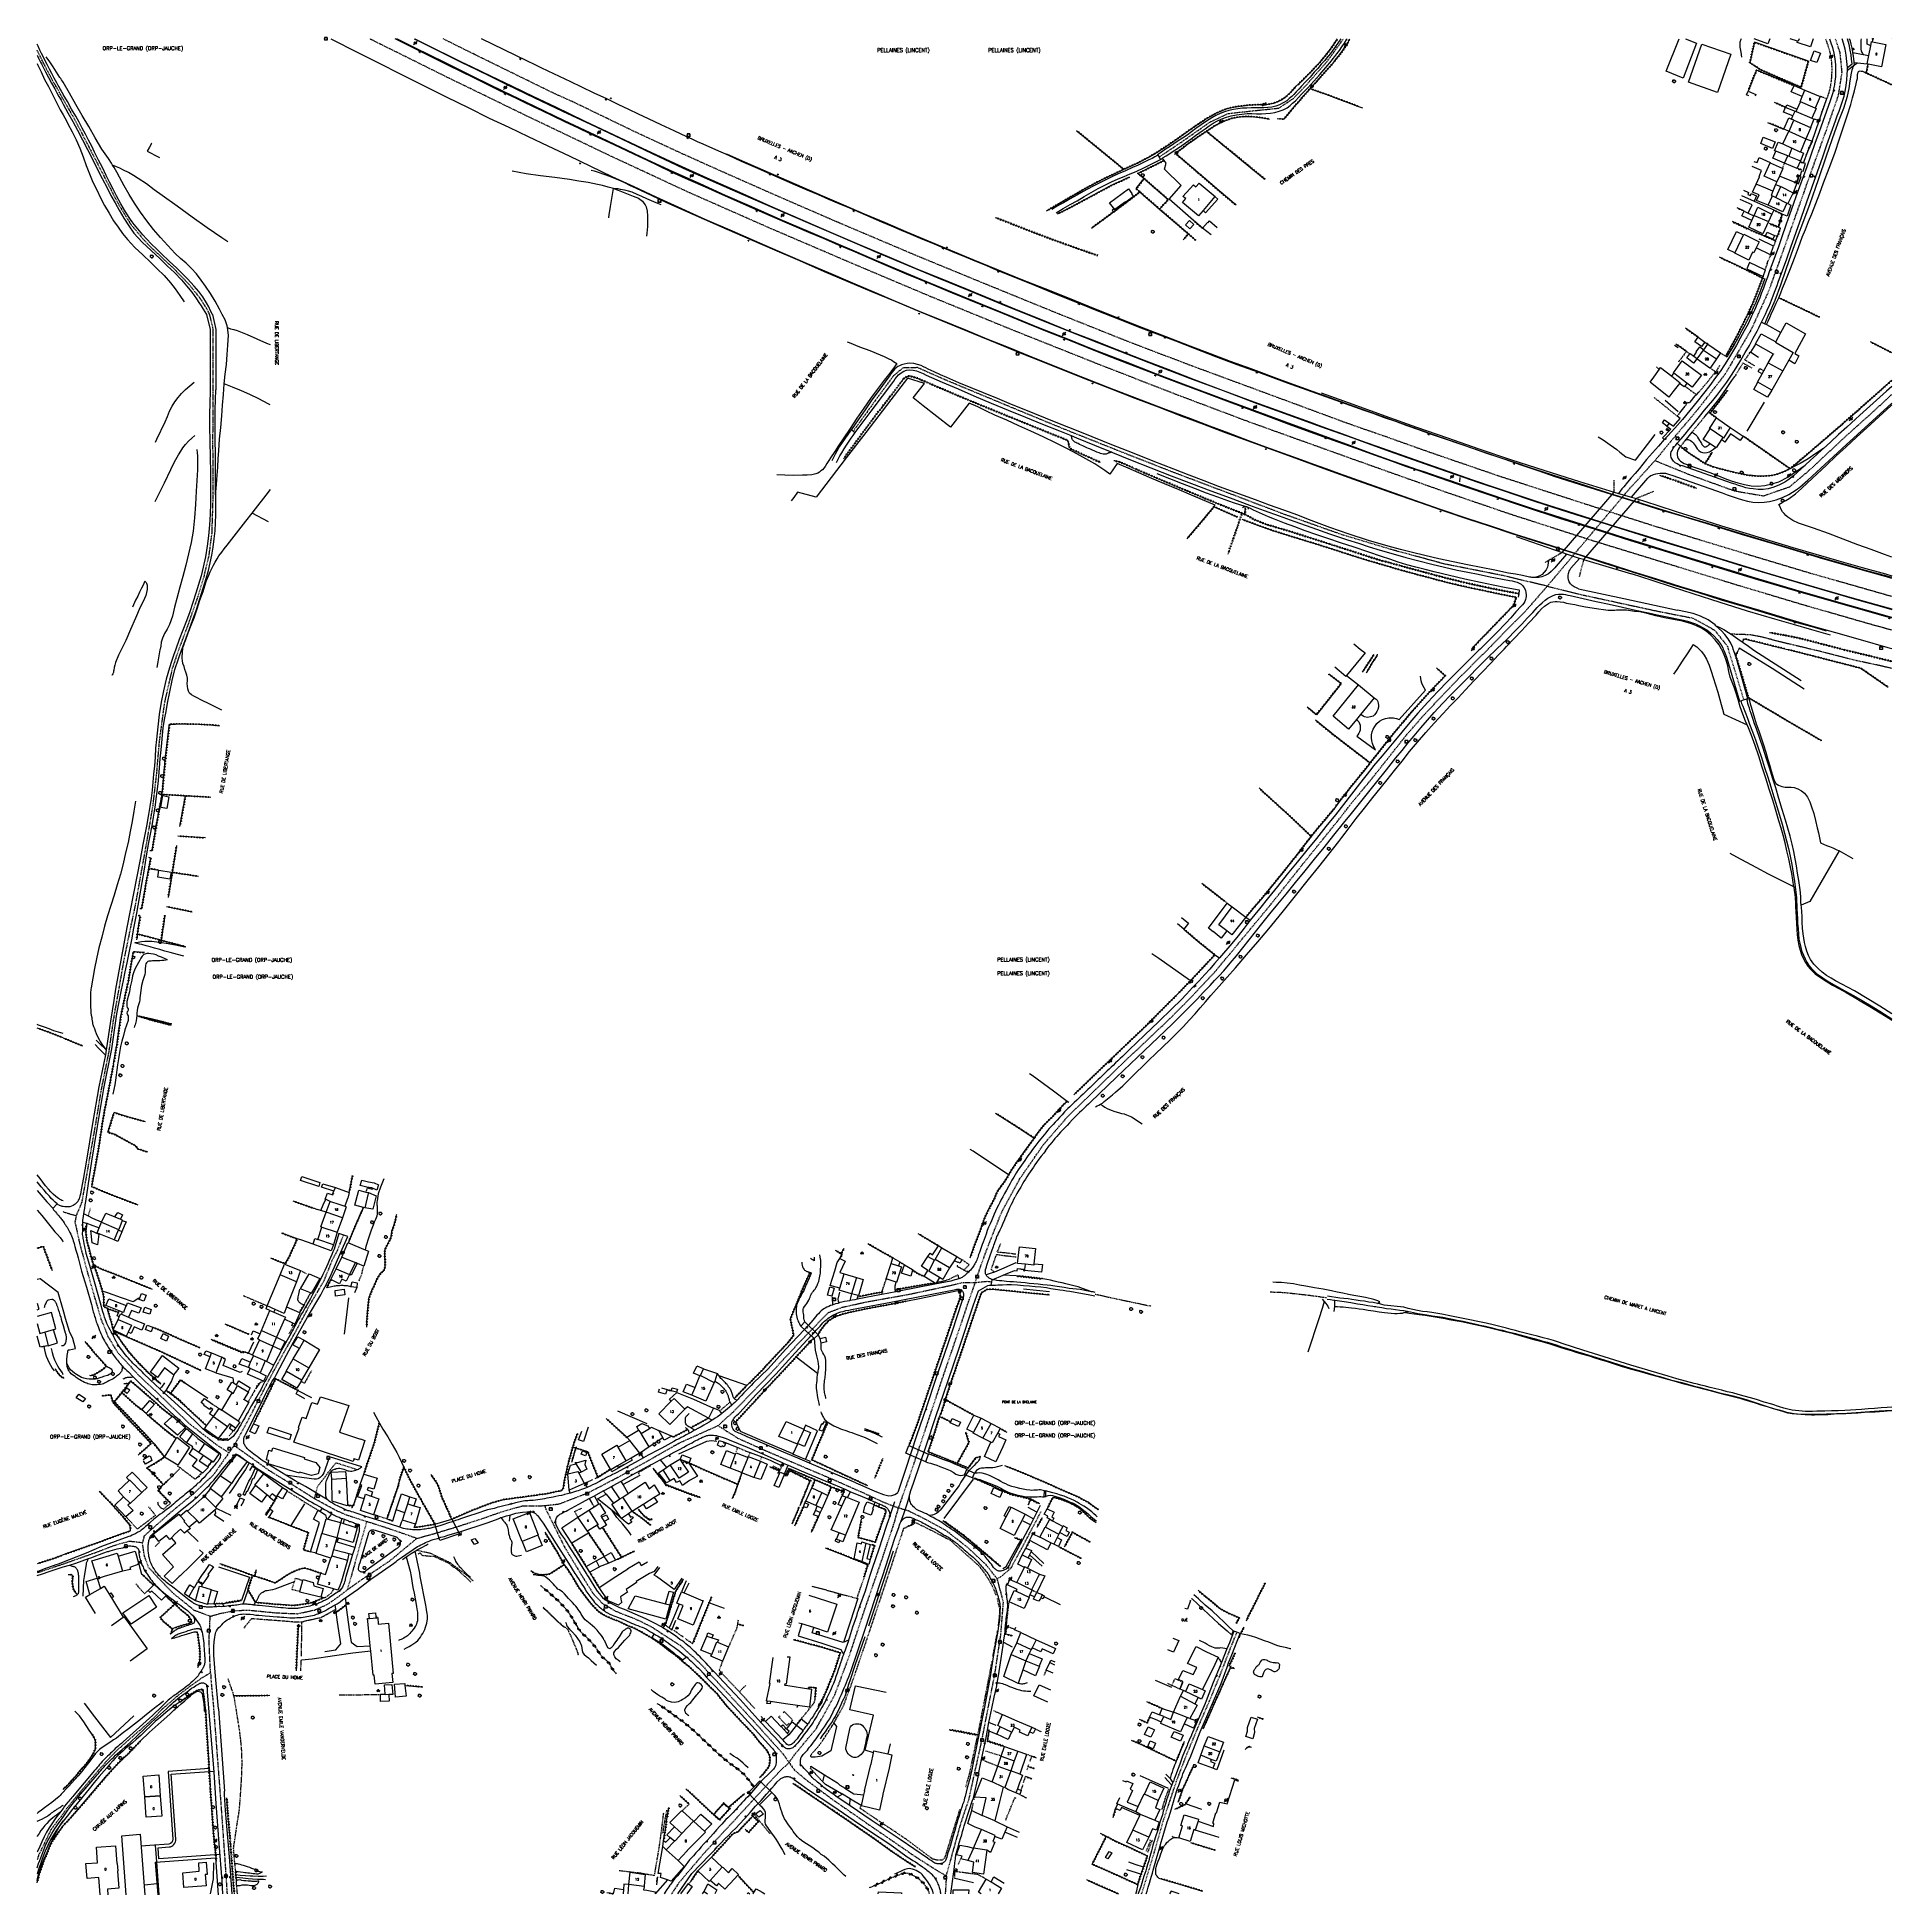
# Model space of a CAD drawing. Header units: millimetres. Extents: x 194000 to 195000, y 155999 to 157001.
import ezdxf
from ezdxf.enums import TextEntityAlignment as Align

# ---------------------------------------------------------------- set-up
doc = ezdxf.new("R2010")
doc.units = ezdxf.units.MM
doc.linetypes.add('DASHED', pattern=[0.75, 0.5, -0.25])
doc.layers.get('0').update_dxf_attribs({"linetype": 'CONTINUOUS'})
for name, color, linetype in [('BR12', 7, 'CONTINUOUS'), ('W0001', 6, 'DASHED'), ('W0004', 5, 'CONTINUOUS'), ('W0006', 2, 'CONTINUOUS'), ('W0008', 7, 'CONTINUOUS'), ('W0010', 4, 'CONTINUOUS'), ('W0014', 7, 'CONTINUOUS'), ('W0017', 7, 'CONTINUOUS'), ('W0021', 2, 'CONTINUOUS'), ('W0070', 7, 'DASHED'), ('W0071', 7, 'CONTINUOUS'), ('W0101', 7, 'CONTINUOUS'), ('W0104', 1, 'CONTINUOUS'), ('W0105', 7, 'CONTINUOUS'), ('W0112', 1, 'DASHED'), ('W0120', 7, 'CONTINUOUS'), ('W0211', 2, 'CONTINUOUS'), ('W0214', 2, 'CONTINUOUS'), ('W0220', 5, 'DASHED'), ('W0300', 7, 'CONTINUOUS'), ('W0303', 7, 'CONTINUOUS'), ('W0310', 3, 'CONTINUOUS'), ('W0322', 7, 'CONTINUOUS'), ('W0323', 7, 'CONTINUOUS'), ('W0324', 4, 'CONTINUOUS'), ('W0330', 7, 'CONTINUOUS'), ('W0333', 7, 'CONTINUOUS'), ('W0401', 7, 'CONTINUOUS'), ('W0420', 7, 'CONTINUOUS'), ('W0438', 7, 'CONTINUOUS'), ('W0473', 7, 'CONTINUOUS'), ('W0476', 7, 'CONTINUOUS'), ('W0501', 5, 'DASHED'), ('W0510', 5, 'CONTINUOUS'), ('W0515', 5, 'CONTINUOUS'), ('W0850', 7, 'CONTINUOUS'), ('W0980', 7, 'CONTINUOUS'), ('W0984', 7, 'CONTINUOUS'), ('W0989', 7, 'CONTINUOUS'), ('W0990', 7, 'CONTINUOUS'), ('W0991', 7, 'CONTINUOUS'), ('W1102', 7, 'CONTINUOUS')]:
    doc.layers.add(name, color=color, linetype=linetype)
doc.styles.get("Standard").update_dxf_attribs({"font": 'romans.shx', "width": 0.85})

# ---------------------------------------------------------------- blocks, each defined once
blk = doc.blocks.new('T300')
for p, q in [((-0.8, 0.5), (-0.9, 0.3)), ((-0.9, 0.3), (-0.9, 0.2)), ((-0.9, 0.2), (-0.7, 0.1)), ((-0.7, 0.6), (-0.8, 0.5)), ((-0.8, -0.1), (-0.7, 0.1)), ((-0.6, 0.7), (-0.7, 0.6)), ((-0.7, 0.1), (-0.7, 0.1)), ((-0.5, 0.7), (-0.6, 0.7)), ((-0.3, 0.6), (-0.5, 0.7)), ((-0.3, 0.6), (-0.2, 0.7)), ((-0.2, 0.6), (-0.3, 0.6)), ((-0.2, 0.7), (-0.1, 0.8)), ((-0.1, 0.8), (0.1, 0.8)), ((0.1, 0.8), (0.2, 0.7)), ((0.2, 0.7), (0.3, 0.6)), ((0.3, 0.6), (0.4, 0.5)), ((0.5, 0.5), (0.3, 0.5)), ((0.4, 0.5), (0.4, 0.5)), ((0.6, 0.4), (0.5, 0.5)), ((0.6, 0.4), (0.7, 0.3)), ((0.7, 0.3), (0.7, 0.2)), ((0.7, 0.2), (0.7, 0.1)), ((0.7, 0.1), (0.7, -0.2)), ((-0.8, -0.2), (-0.8, -0.1)), ((-0.7, -0.3), (-0.8, -0.2)), ((-0.8, -0.2), (-0.8, -0.2)), ((-0.7, -0.4), (-0.7, -0.3)), ((-0.5, -0.5), (-0.7, -0.4)), ((-0.4, -0.5), (-0.5, -0.5)), ((-0.4, -0.5), (-0.3, -0.5)), ((-0.3, -0.5), (-0.3, -0.4)), ((-0.3, -0.6), (-0.3, -0.5)), ((-0.3, -0.5), (-0.3, -0.5)), ((-0.2, -0.7), (-0.3, -0.6)), ((-0.1, -0.8), (-0.2, -0.7)), ((0.1, -0.8), (-0.1, -0.8)), ((0.2, -0.7), (0.1, -0.8)), ((0.3, -0.5), (0.2, -0.5)), ((0.3, -0.6), (0.2, -0.7)), ((0.2, -0.7), (0.2, -0.7)), ((0.5, -0.4), (0.3, -0.5)), ((0.3, -0.5), (0.3, -0.6)), ((0.3, -0.5), (0.3, -0.5)), ((0.6, -0.3), (0.5, -0.4)), ((0.7, -0.2), (0.6, -0.3)), ((0.6, -0.3), (0.6, -0.3))]:
    blk.add_line(p, q)
blk = doc.blocks.new('T420')
for p, q in [((0.7, 0.7), (-0.8, 0.7)), ((-0.8, 0.7), (-0.8, -0.8)), ((0.7, 0.7), (0.7, -0.8)), ((0.7, -0.8), (-0.8, -0.8))]:
    blk.add_line(p, q)
blk.add_ellipse((0, 0), major_axis=(-0.53, 0.53), ratio=1, start_param=3.926991, end_param=10.210176)
blk = doc.blocks.new('T850')
for p, q in [((-0.2, -0.1), (0, 0.3)), ((0, 0.3), (0.2, -0.1)), ((-0.2, -0.1), (0.2, -0.1))]:
    blk.add_line(p, q)
for major_axis in [(-0.106, 0.106), (-0.0354, 0.0354), (-0.0236, 0.0236)]:
    blk.add_ellipse((0, 0), major_axis=major_axis, ratio=1, start_param=3.926991, end_param=10.210176)
blk = doc.blocks.new('T473')
for p, q in [((-0.166667, 0.166667), (0.166667, -0.166667)), ((-0.166667, -0.166667), (0.166667, 0.166667)), ((0.500001, 0.500001), (1.000002, 1.000002)), ((-1.000002, -1.000002), (-0.500001, -0.500001))]:
    blk.add_line(p, q)
blk.add_ellipse((0, 0), major_axis=(0.471405, 0.471405), ratio=1, start_param=5.4977871438, end_param=11.780972451)
blk = doc.blocks.new('T303')
for p, q in [((-0.8, 0), (-0.3, 0.2)), ((-0.3, -0.2), (-0.8, 0)), ((-0.3, 0.2), (0, 0.8)), ((0, 0.8), (0.3, 0.2)), ((0.3, 0.2), (0.8, 0)), ((0.8, 0), (0.3, -0.2)), ((-0.5, -0.6), (-0.3, -0.2)), ((0, -0.3), (-0.5, -0.6)), ((0.6, -0.6), (0, -0.3)), ((0.3, -0.2), (0.6, -0.6))]:
    blk.add_line(p, q)
blk = doc.blocks.new('T401')
for p, q in [((-0.3, 0.3), (0, 0.3)), ((-0.3, -0.25), (-0.3, 0.3)), ((-0.3, 0.15), (0, 0.15)), ((-0.3, 0), (0, 0)), ((0, 0.3), (0, -0.25)), ((-0.3, -0.15), (0, -0.15)), ((-0.3, -0.25), (-0.3, -0.3)), ((-0.3, -0.3), (0, -0.3)), ((0, -0.3), (0, -0.25))]:
    blk.add_line(p, q)
blk = doc.blocks.new('T438')
for p, q in [((-0.4, 0.2), (0.4, 0.2)), ((-0.4, -0.2), (-0.4, 0.2)), ((0.15, 1.1), (-0.3, 1.1)), ((-0.3, 1.1), (-0.3, 0.5)), ((-0.3, 0.5), (0.15, 0.5)), ((0.3, 0.65), (0.3, 0.95)), ((0.4, 0.2), (0.4, -0.2))]:
    blk.add_line(p, q)
at = {"flags": 128}
for points in [[(-0.4, -0.2), (0.4, 0.2)], [(0.4, -0.2), (-0.4, -0.2)]]:
    blk.add_lwpolyline(points, dxfattribs=at)
for centre, major_axis, start_param, end_param in [((0.15, 0.95), (0.106, -0.106), 0.7853982, 2.3561945), ((0.15, 0.65), (0.106, 0.106), 3.9269908, 5.4977871)]:
    blk.add_ellipse(centre, major_axis=major_axis, ratio=1, start_param=start_param, end_param=end_param)
blk = doc.blocks.new('BR1201')
at = {"color": 0, "linetype": 'Continuous'}
for p, q in [((-1, -0.6), (0, 1.2)), ((0, 1.2), (1, -0.6)), ((-1, -0.6), (1, -0.6))]:
    blk.add_line(p, q, dxfattribs=at)
blk = doc.blocks.new('t323o')
at = {"color": 0, "linetype": 'Continuous'}
for radius in [0.25, 0.15]:
    blk.add_circle((0, 0), radius, dxfattribs=at)
blk = doc.blocks.new('t220o')
at = {"color": 0, "linetype": 'Continuous'}
for p, q in [((-0.25, 0.25), (0.25, 0.25)), ((-0.25, -0.25), (0.25, -0.25))]:
    blk.add_line(p, q, dxfattribs=at)
blk = doc.blocks.new('t310o')
at = {"color": 0, "linetype": 'Continuous'}
for centre, start, end in [((-0.5, 0.4), 216.8699, 323.1304), ((0.5, -0.4), 36.8699, 143.1303)]:
    blk.add_arc(centre, 0.625, start, end, dxfattribs=at)
blk = doc.blocks.new('t322o')
at = {"color": 0, "linetype": 'Continuous'}
for radius in [0.25, 0.15]:
    blk.add_circle((0, 0), radius, dxfattribs=at)
blk = doc.blocks.new('t500o')
at = {"color": 0, "linetype": 'Continuous'}
for centre, start, end in [((-0.5, 0.625), 216.869898, 323.130102), ((0.5, -0.125), 36.869898, 143.130102), ((0.5, -0.625), 36.869898, 143.130102), ((-0.5, 0.125), 216.869898, 323.130102)]:
    blk.add_arc(centre, 0.625, start, end, dxfattribs=at)

msp = doc.modelspace()

# ---------------------------------------------------------------- linework, layer by layer
at = {"layer": 'W0001'}
for points in [[(194395, 156897.9), (194351, 156917.3), (194307.8, 156937.4), (194264.1, 156958.3), (194220.9, 156979.3), (194179.2, 157000)], [(194396.8, 156916.2), (194371.2, 156927.5), (194347.8, 156938), (194321.5, 156950.2), (194288.6, 156966.1), (194278.5, 156970.6), (194231.4, 156993.7), (194218.8, 157000)], [(194604.9, 156936.2), (194617.1, 156944.4), (194632.4, 156955.1), (194642.2, 156959.7), (194655, 156961.1), (194669.5, 156962.6), (194677.3, 156967.8), (194684.6, 156975.4), (194695.5, 156987.7), (194704.4, 157000)], [(194969.5, 157000), (194971.9, 156992.7), (194973, 156981.9), (194971, 156969.2), (194964.5, 156950.5), (194956.3, 156927.9), (194948.1, 156904.7), (194941.1, 156885), (194933.4, 156863.6), (194924.1, 156843.1), (194910.1, 156819.2), (194894.9, 156799.6), (194879.5, 156781.4), (194872.3, 156772.6)], [(194014, 156967.4), (194013.3, 156968.6), (194012.7, 156969.8), (194012, 156971), (194011.4, 156972.2), (194010.8, 156973.2), (194010.2, 156974.3), (194009.6, 156975.4), (194008.9, 156976.4), (194008.3, 156977.5), (194007.7, 156978.6), (194007.2, 156979.7), (194006.6, 156980.7), (194005.9, 156982), (194005.3, 156983.2), (194004.7, 156984.4), (194004.1, 156985.7), (194003.4, 156986.9), (194002.8, 156988.1), (194002.2, 156989.4), (194001.6, 156990.6), (194000, 156993.7), (194000, 156993.8)], [(194014, 156967.4), (194020.9, 156955.2), (194033.8, 156930.2), (194043.6, 156911.2), (194050.3, 156900.2), (194057.8, 156891.2), (194062.9, 156886.2), (194074.7, 156875.1), (194081.8, 156867.7), (194087.7, 156860.3), (194091.1, 156854.9), (194092.9, 156851.3), (194094.8, 156843.3), (194094.8, 156810.3), (194094.6, 156782.8), (194094.8, 156755.1), (194094.1, 156733.4), (194092.5, 156721.2), (194089.8, 156709.8), (194086.6, 156699.3), (194081.3, 156684), (194076.4, 156671)], [(195000, 156699.3), (194956.1, 156711.8), (194921.5, 156722.2), (194873, 156736.9), (194834.5, 156749.2), (194787.6, 156764.4), (194750.6, 156777.1), (194727, 156785.5), (194706.6, 156792.6), (194666.3, 156807.5), (194620.2, 156824.5), (194585.5, 156837.8), (194550.2, 156851.9), (194514.6, 156866.4), (194474.7, 156882.8), (194432, 156900.9), (194396.8, 156916.2)], [(195000, 156681.2), (194989, 156684.2), (194954.9, 156694), (194918.4, 156704.9), (194875, 156718.2), (194838.3, 156729.5), (194795.4, 156743.3), (194759.9, 156755.4), (194714.5, 156771.5), (194680.2, 156783.8), (194653.2, 156793.5), (194613.6, 156808.4), (194570, 156825.4), (194526.8, 156842.6), (194481.5, 156861.1), (194439.1, 156879), (194395, 156897.9)], [(194814.2, 156704.9), (194789.8, 156710.7), (194759, 156716.8), (194729.9, 156724.7), (194704.2, 156732.4), (194672.5, 156743.6), (194644.8, 156754.1), (194612.5, 156766.3), (194585.2, 156777), (194554.8, 156789.1), (194525.2, 156801.3), (194489.4, 156816.2), (194474.7, 156822.7), (194466.8, 156822.5), (194461.7, 156818.3), (194452, 156805.1), (194440, 156788.4)], [(194872.3, 156772.6), (194891, 156765), (194915.1, 156756.3), (194930.8, 156753.6), (194944.9, 156758.5), (194955.3, 156767.2), (194975.8, 156786.3), (194989.2, 156798.3), (195000, 156808.3)], [(194814.2, 156704.9), (194858.1, 156756.9), (194872.3, 156772.6)], [(194814.2, 156704.9), (194803.1, 156692.2), (194784.3, 156673), (194782.3, 156671)], [(194814.2, 156704.9), (194833.8, 156700.1), (194872.4, 156691.7), (194892.7, 156687.7), (194904.4, 156681.2), (194911.3, 156672.6), (194911.7, 156671)], [(194076.4, 156671), (194072.8, 156660.4), (194068.6, 156642.1), (194065.8, 156621.4), (194064.2, 156602.9), (194062.3, 156586.6), (194060.4, 156575.3), (194058.4, 156563.6), (194052.7, 156532.2), (194049.8, 156518.4), (194046.6, 156502.8), (194044, 156487.9), (194041, 156470.9), (194038.6, 156453.9), (194034.5, 156433.5), (194031.4, 156414.8), (194027.1, 156390.2), (194024, 156372.6), (194021, 156365.5)], [(194505.8, 156329.5), (194508.6, 156338), (194512.9, 156349.6), (194520.1, 156367.6), (194529.7, 156385.3), (194542.6, 156403.9), (194555.9, 156419.3), (194567.3, 156430.2), (194586.3, 156448.7), (194607.6, 156468.8), (194618.2, 156479.2), (194624.7, 156486), (194631.8, 156493.6), (194635, 156497), (194647.8, 156512.4), (194664.7, 156532.8), (194682.5, 156555.2), (194701.9, 156579.2), (194709.2, 156588.6), (194719.3, 156600.7), (194737.8, 156624.1), (194747.8, 156635.6), (194766.2, 156654.9), (194782.3, 156671)], [(194911.7, 156671), (194915, 156660.4), (194920.1, 156643.6)], [(194021, 156365.5), (194014.8, 156367.2), (194014, 156367.8)], [(194021, 156365.5), (194020.4, 156362.1), (194022.8, 156350.9), (194027, 156335.4), (194030.8, 156322.1), (194034.4, 156309.9), (194038.1, 156300.6), (194043.2, 156292.1), (194054.3, 156280), (194066.5, 156268.5), (194082.5, 156253.1), (194096.9, 156242), (194103.4, 156237.8)], [(194106.3, 156241.8), (194108.3, 156245.4), (194114.3, 156256.4), (194123, 156273.1), (194127.9, 156282.5), (194138.7, 156301.9), (194147.4, 156318.1), (194154.8, 156330.7), (194158.9, 156341.1), (194161.9, 156346.8), (194165.2, 156355.1)], [(194426.6, 156313.3), (194434.1, 156316.2), (194447.1, 156319.1), (194469.6, 156323.1), (194490.3, 156327.5), (194499.4, 156329.6), (194505.8, 156329.5)], [(194464.4, 156208), (194470.3, 156224.6), (194477.6, 156246.3), (194488.6, 156279.3), (194497.3, 156304.7), (194501.7, 156317.7), (194505.8, 156329.5)], [(194505.8, 156329.5), (194508.8, 156329.9), (194512.4, 156330.2), (194514.7, 156329.9)], [(194367.1, 156252.4), (194375.2, 156259.7), (194393.3, 156278.3), (194411.9, 156298.3), (194426.6, 156313.3)], [(194273.7, 156209.3), (194281.5, 156210.2), (194297.3, 156216.3), (194314.5, 156225.3), (194329.2, 156233.4), (194346.1, 156243), (194367.1, 156252.4)], [(194367.1, 156252.4), (194375.6, 156247), (194377.6, 156245.7), (194392.1, 156239.2), (194414.7, 156229.5), (194428.9, 156223.5), (194445.2, 156216.3), (194456, 156211.3), (194464.4, 156208)], [(194103.4, 156237.8), (194095.2, 156226), (194084.5, 156215.9), (194071.3, 156205), (194057.6, 156192.8), (194056.8, 156189.2)], [(194106.3, 156241.8), (194103.4, 156237.8)], [(194149.5, 156213), (194139.9, 156219.1), (194125.4, 156228), (194107.3, 156240.9), (194106.3, 156241.8)], [(194149.5, 156213), (194151.3, 156219.7), (194159.4, 156230.3), (194161.2, 156232.4), (194172.7, 156228.7)], [(194177.8, 156200.6), (194167.5, 156203.9), (194161.4, 156206.5), (194149.5, 156213)], [(194204.7, 156191.6), (194214.8, 156194.4), (194227.9, 156198.4), (194241.2, 156202.7), (194244.1, 156203.8), (194252.1, 156206.5), (194261.5, 156209.1), (194271.6, 156209.2), (194273.7, 156209.3)], [(194273.7, 156209.3), (194274, 156207.9), (194284.2, 156187.2), (194293.9, 156171.2), (194294, 156171)], [(194452.3, 156171), (194455.3, 156179.6), (194461.8, 156198.9), (194464.4, 156208)], [(194516.7, 156171), (194511.6, 156177.5), (194501.5, 156186.9), (194490, 156195.8), (194478.7, 156202), (194469.8, 156206.4), (194464.4, 156208)], [(194519.6, 156171), (194520.5, 156171.6), (194525.2, 156175.8), (194530.7, 156186), (194539.4, 156202.5), (194541.3, 156206.1)], [(194169.4, 156171), (194169.5, 156171.3), (194174.3, 156188.6), (194177.8, 156200.6)], [(194204.7, 156191.6), (194197, 156194.3), (194186.1, 156198), (194177.8, 156200.6)], [(194056.8, 156189.2), (194049.7, 156190), (194041.8, 156187.8), (194031, 156183.7), (194014, 156177.7)], [(194064.7, 156171), (194060.1, 156175.9), (194057.8, 156182.3), (194056.8, 156189.2)], [(194177.4, 156171), (194190, 156179.4), (194204.7, 156191.6)], [(194014, 156177.7), (194000, 156173)], [(194093.3, 156149.6), (194084.7, 156152.8), (194072.9, 156162.4), (194064.7, 156171)], [(194167.3, 156164), (194174, 156168.7), (194177.4, 156171)], [(194167.3, 156164), (194169.4, 156171)], [(194294, 156171), (194299.9, 156161.7), (194304.5, 156156.8), (194311.9, 156152.4), (194323.5, 156147.8), (194331.5, 156143.8), (194339.3, 156138.7), (194346.8, 156133.9), (194357.2, 156124.5), (194368, 156112.9), (194385.4, 156094.1), (194402.2, 156075.4), (194405.4, 156070.8)], [(194405.4, 156070.8), (194408.7, 156075.4), (194420.1, 156089.1), (194430.1, 156107.3), (194437.7, 156127.7), (194446.1, 156153), (194452.3, 156171)], [(194490.2, 156009.8), (194492.4, 156017.6), (194498.1, 156038.2), (194502.4, 156050.9), (194505.5, 156065.2), (194509.3, 156082.4), (194513.5, 156103.9), (194516.3, 156118), (194519.6, 156139.7), (194521, 156157), (194517.7, 156169.8)], [(194517.7, 156169.8), (194516.7, 156171)], [(194517.7, 156169.8), (194519.6, 156171)], [(194093.3, 156149.6), (194098, 156151), (194105.9, 156152.6), (194113.5, 156153), (194128.9, 156151.5), (194140.3, 156151), (194149.6, 156153), (194156.4, 156156), (194161.4, 156159.4), (194167.3, 156163.9), (194167.3, 156164)], [(194093.5, 156119.2), (194093.3, 156122.6), (194092.7, 156136.5), (194093.3, 156149.6)], [(194595.5, 156000), (194596, 156001.4), (194602.3, 156022.2), (194607.3, 156039.7), (194614.3, 156060.7), (194619.9, 156075.3), (194625.8, 156089.5), (194632, 156103.7), (194637.6, 156117.4), (194643.2, 156131.9), (194646.9, 156141)], [(194093.5, 156119.2), (194088.3, 156116), (194082.2, 156111.7), (194075.8, 156106.8), (194066.9, 156099.1), (194061.9, 156093.9), (194045.4, 156079.5), (194041.7, 156076), (194037.2, 156071.3), (194032.9, 156066.4), (194022.2, 156053.7), (194015.9, 156046), (194014, 156043.2)], [(194093.5, 156119.2), (194093.8, 156114), (194094.9, 156102.6), (194099, 156049.2), (194101.2, 156018.3), (194102.4, 156000)], [(194405.4, 156070.8), (194399.6, 156065.3), (194385.4, 156049.9), (194369.9, 156033.1), (194360.1, 156022.5), (194350, 156010.7), (194345.4, 156005.1), (194342.1, 156000)], [(194405.4, 156070.8), (194408.4, 156066.6), (194415.6, 156060.7), (194429.8, 156050.2), (194450.9, 156035.6), (194474.2, 156019.6), (194485.4, 156012.5), (194490.2, 156009.8)], [(194014, 156043.2), (194007.5, 156034.7), (194000.8, 156020.8), (194000, 156018.3)], [(194490.2, 156009.8), (194489.7, 156001.3), (194489.5, 156000)]]:
    msp.add_lwpolyline(points, dxfattribs=at)
at = {"layer": 'W0004'}
for points in [[(194156.9, 156212.2), (194144.7, 156219.5), (194139.2, 156222.6), (194134.1, 156225.7)], [(194462.3, 156211.3), (194459.7, 156203.8)], [(194465.7, 156200.5), (194467.5, 156205.4), (194469.3, 156210.7), (194470.4, 156214.6)]]:
    msp.add_lwpolyline(points, dxfattribs=at)
at = {"layer": 'W0006'}
for points in [[(194332.6, 156140.2), (194331.6, 156138.5)], [(194331.6, 156138.5), (194331.6, 156138.4), (194331.6, 156138.3), (194331.6, 156138.3), (194331.7, 156138.1), (194331.8, 156138.1), (194331.9, 156138), (194332.5, 156137.5), (194333.2, 156137.2), (194333.8, 156136.8), (194334.6, 156136.3), (194335.4, 156135.7), (194336.2, 156135.2), (194337, 156134.7), (194337.8, 156134.2), (194338.5, 156133.7), (194339, 156133.4), (194339.4, 156133), (194339.8, 156132.7), (194340.6, 156132), (194341.5, 156131.4), (194342.3, 156130.7), (194342.9, 156130.2), (194343.5, 156129.7), (194344.1, 156129.1), (194344.7, 156128.7), (194345, 156128.5), (194346.1, 156127.7), (194347.9, 156126.1), (194349.9, 156127.5)]]:
    msp.add_lwpolyline(points, dxfattribs=at)
at = {"layer": 'W0008'}
for points in [[(194014, 156970), (194013.6, 156970.8), (194013.1, 156971.6), (194012.7, 156972.4), (194012.3, 156973.2), (194011.8, 156974), (194011.4, 156974.8), (194011, 156975.5), (194010.6, 156976.3), (194009.2, 156978.8), (194007.9, 156981.2), (194006.6, 156983.6), (194005.4, 156986.1), (194004.4, 156988), (194003.4, 156990), (194002.4, 156992), (194001.5, 156993.9), (194000.5, 156996), (194000, 156997)], [(194158.3, 157000), (194160.8, 156998.7), (194170.8, 156993.6), (194183.7, 156987.1), (194196.5, 156980.7), (194209.4, 156974.2), (194220.9, 156968.5), (194232.4, 156962.9), (194243.8, 156957.2)], [(194249.4, 156972), (194235.5, 156978.9), (194221.5, 156985.8), (194207.5, 156992.8), (194194.2, 156999.4), (194193, 157000)], [(194203.6, 157000), (194208.3, 156997.6), (194228.7, 156987.6), (194234, 156985), (194239.2, 156982.5), (194244.4, 156980)], [(194264.3, 156987.9), (194251.8, 156994), (194239.5, 157000)], [(194702.9, 157000), (194701.6, 156998.1), (194700.1, 156995.8), (194699.2, 156994.5), (194698.3, 156993.3), (194697.4, 156992), (194696.3, 156990.8), (194695.2, 156989.5), (194694.2, 156988.3)], [(194697.9, 156988.1), (194698.8, 156989.3), (194699.7, 156990.5), (194700.7, 156991.8), (194702.1, 156993.7), (194703.4, 156995.6), (194704.8, 156997.6), (194706.1, 156999.7), (194706.2, 157000)], [(194938.7, 156868.8), (194941, 156875.1), (194943.3, 156881.4), (194945.5, 156887.6), (194948.4, 156895.8), (194951.3, 156903.9), (194954.1, 156912), (194957, 156920.1), (194959.9, 156928.2), (194962.7, 156936.3), (194965, 156942.8), (194967.3, 156949.3), (194969.7, 156955.8), (194970.6, 156958.4), (194971.6, 156961), (194972.5, 156963.6), (194973.4, 156966.3), (194974.2, 156969.1), (194974.9, 156971.8), (194975.4, 156974.8), (194975.8, 156977.8), (194975.9, 156980.8), (194976, 156983), (194976, 156984.3), (194976, 156984.5), (194975.8, 156987.7), (194975.4, 156991.1), (194974.8, 156994.3), (194974, 156997.6), (194973.2, 157000)], [(194000, 156991.2), (194000.2, 156990.7), (194000.7, 156989.6), (194001.3, 156988.5), (194001.8, 156987.4), (194002.3, 156986.4), (194002.8, 156985.3), (194004.5, 156982.2), (194006.1, 156979.1), (194007.8, 156976), (194009.5, 156972.9), (194010.6, 156970.8), (194011.7, 156968.8), (194012.9, 156966.8), (194014, 156964.8)], [(194705.4, 156803.2), (194689.8, 156808.7), (194674.2, 156814.3), (194658.7, 156820), (194647.1, 156824.3), (194635.6, 156828.6), (194624, 156833), (194614, 156836.9), (194603.9, 156840.7), (194593.9, 156844.6), (194583.1, 156848.8), (194572.5, 156853), (194561.8, 156857.3), (194548.7, 156862.5), (194535.7, 156867.8), (194522.7, 156873.1), (194517.3, 156875.3), (194512, 156877.5), (194506.6, 156879.7), (194501.1, 156882), (194495.7, 156884.3), (194490.2, 156886.5), (194483.9, 156889.2), (194477.6, 156891.8), (194471.3, 156894.4), (194466, 156896.6), (194460.7, 156898.9), (194455.4, 156901.1), (194449.6, 156903.6), (194443.9, 156906.1), (194438.1, 156908.6), (194432.5, 156911), (194426.9, 156913.4), (194421.3, 156915.8), (194415.1, 156918.4), (194408.9, 156921.1), (194402.8, 156923.8), (194395.1, 156927.2), (194387.4, 156930.5), (194379.8, 156933.9), (194372.9, 156937), (194366, 156940.1), (194359.1, 156943.2), (194356.1, 156944.5), (194353.2, 156945.8), (194350.3, 156947.2), (194343.4, 156950.4), (194336.5, 156953.6), (194329.6, 156956.9), (194324.3, 156959.4), (194319, 156961.9), (194313.7, 156964.4), (194307.1, 156967.6), (194300.4, 156970.7), (194293.7, 156973.9), (194287.7, 156976.8), (194281.6, 156979.6), (194275.6, 156982.5), (194271.8, 156984.3), (194268.1, 156986.1), (194264.3, 156987.9)], [(194694.2, 156988.3), (194692.3, 156986.2), (194690.5, 156984), (194688.6, 156981.9), (194686.3, 156979.3), (194683.9, 156976.8), (194681.5, 156974.3), (194680.2, 156972.8), (194678.9, 156971.4), (194677.6, 156970), (194676.4, 156968.8), (194675.1, 156967.7), (194673.8, 156966.6), (194671.9, 156965.4), (194669.9, 156964.4), (194667.8, 156963.6), (194665.7, 156963.1), (194663.6, 156962.9), (194661.4, 156962.7), (194659.2, 156962.7), (194657, 156962.7), (194654.8, 156962.7), (194652.3, 156962.6), (194649.8, 156962.5), (194647.4, 156962.2), (194645, 156961.8), (194642.6, 156961.3), (194640.2, 156960.6), (194637.9, 156959.7), (194635.6, 156958.6), (194633.3, 156957.4), (194630.4, 156955.6), (194627.6, 156953.6), (194624.8, 156951.6), (194622.4, 156949.9), (194620, 156948.1), (194617.5, 156946.4), (194615.2, 156944.9), (194612.8, 156943.3), (194610.5, 156941.8), (194608.4, 156940.4), (194606.2, 156938.9), (194604.1, 156937.5)], [(194678.4, 156966.6), (194681.7, 156970.1), (194685.1, 156973.6), (194688.4, 156977.2), (194691.6, 156980.8), (194694.8, 156984.5), (194697.9, 156988.1)], [(194244.4, 156980), (194256.1, 156974.4), (194267.7, 156968.8), (194279.4, 156963.2), (194295, 156955.8), (194310.6, 156948.4), (194326.2, 156941), (194343.6, 156933), (194361.1, 156925), (194378.6, 156917.2), (194395.1, 156909.9), (194411.6, 156902.7), (194428.2, 156895.6), (194443.2, 156889.1), (194458.3, 156882.8), (194473.4, 156876.4), (194486.9, 156870.9), (194500.5, 156865.3), (194514, 156859.8), (194527.9, 156854.1), (194541.9, 156848.5), (194555.8, 156842.8), (194569, 156837.6), (194582.2, 156832.4), (194595.4, 156827.3), (194609.6, 156821.8), (194623.8, 156816.3), (194638.1, 156811), (194654.1, 156805), (194670.1, 156799.2), (194686.1, 156793.4), (194691.3, 156791.5), (194696.6, 156789.6), (194701.9, 156787.7)], [(194094.5, 156851.3), (194093.5, 156853.4), (194092.5, 156855.5), (194091.4, 156857.6), (194089.4, 156860.8), (194087.1, 156863.8), (194084.7, 156866.6), (194082.9, 156868.6), (194081.1, 156870.5), (194079.3, 156872.4), (194075.3, 156876.3), (194071.2, 156880.1), (194067.1, 156884), (194064.4, 156886.7), (194061.6, 156889.3), (194059, 156892.1), (194057, 156894.2), (194055.1, 156896.4), (194053.3, 156898.6), (194052.3, 156899.9), (194051.3, 156901.3), (194050.3, 156902.6), (194047.6, 156906.7), (194045.1, 156911), (194042.8, 156915.3), (194040.9, 156918.9), (194039.1, 156922.6), (194037.2, 156926.3), (194035.2, 156930.5), (194033.1, 156934.6), (194031, 156938.8), (194029.4, 156942.1), (194027.7, 156945.3), (194026, 156948.6), (194024.3, 156951.8), (194022.6, 156955), (194020.9, 156958.2), (194018.6, 156962.1), (194016.3, 156966.1), (194014, 156970)], [(194701.4, 156782.6), (194688.9, 156787.1), (194676.5, 156791.6), (194664, 156796.2), (194652, 156800.6), (194640, 156805.1), (194628.1, 156809.6), (194618.5, 156813.2), (194609, 156816.8), (194599.5, 156820.4), (194588.3, 156824.8), (194577.1, 156829.1), (194566, 156833.5), (194555.4, 156837.8), (194544.8, 156842), (194534.2, 156846.3), (194520.7, 156851.8), (194507.1, 156857.3), (194493.6, 156862.8), (194481.2, 156868), (194468.8, 156873.1), (194456.5, 156878.3), (194448.2, 156881.9), (194440, 156885.4), (194431.7, 156888.9), (194423.9, 156892.3), (194416, 156895.6), (194408.2, 156899), (194395.3, 156904.5), (194382.4, 156910.1), (194369.5, 156915.8), (194360.4, 156919.9), (194351.2, 156924), (194342.1, 156928.1), (194335.4, 156931.3), (194328.7, 156934.5), (194322, 156937.6), (194314.2, 156941.3), (194306.4, 156945), (194298.5, 156948.6), (194291.6, 156951.9), (194284.8, 156955.1), (194277.9, 156958.4), (194272.7, 156960.9), (194267.6, 156963.3), (194262.4, 156965.8), (194258.1, 156967.9), (194253.8, 156969.9), (194249.4, 156972)], [(194605.7, 156934.9), (194606.8, 156935.6), (194607.2, 156935.9), (194608.7, 156936.8), (194610.2, 156937.7), (194612.5, 156939.3), (194614.9, 156940.8), (194617.2, 156942.4), (194619.7, 156944.2), (194622.2, 156946), (194624.6, 156947.9), (194626.4, 156949.1), (194628.1, 156950.3), (194629.8, 156951.5), (194632, 156953), (194634.1, 156954.4), (194636.4, 156955.7), (194638.8, 156956.8), (194641.2, 156957.7), (194643.7, 156958.4), (194646.6, 156959), (194649.5, 156959.4), (194652.4, 156959.7), (194654.9, 156959.7), (194657.5, 156959.6), (194660.1, 156959.6), (194662.5, 156959.7), (194664.9, 156959.9), (194667.3, 156960.3), (194669.6, 156960.9), (194671.9, 156961.7), (194674, 156962.8), (194675.5, 156964), (194676.9, 156965.3), (194678.4, 156966.6)], [(194014, 156964.8), (194016.6, 156960.1), (194019.2, 156955.4), (194021.7, 156950.7), (194024.4, 156945.5), (194027.1, 156940.2), (194029.8, 156935), (194032.4, 156929.8), (194035, 156924.7), (194037.7, 156919.6), (194039.8, 156915.5), (194042, 156911.5), (194044.3, 156907.5), (194046.8, 156903.3), (194049.4, 156899.1), (194052.2, 156895.2), (194056.6, 156890.3), (194061.4, 156885.8), (194066.3, 156881.3), (194070.1, 156877.6), (194074, 156874), (194077.8, 156870.1), (194080.6, 156866.8), (194083.4, 156863.3), (194085.9, 156859.8), (194087.2, 156857.9), (194088.4, 156856.1), (194089.6, 156854.2)], [(194243.8, 156957.2), (194254.3, 156952.3), (194264.8, 156947.3), (194275.3, 156942.3), (194286.8, 156936.8), (194298.4, 156931.3), (194309.9, 156925.8), (194321.7, 156920.3), (194333.5, 156914.7), (194345.4, 156909.3), (194360, 156902.8), (194374.7, 156896.4), (194389.4, 156890), (194402.2, 156884.4), (194415.1, 156878.9), (194428, 156873.4), (194439.7, 156868.4), (194451.4, 156863.4), (194463.2, 156858.4), (194475.6, 156853.2), (194488.1, 156848.1), (194500.6, 156843), (194512, 156838.3), (194523.5, 156833.7), (194534.9, 156829.1), (194549.3, 156823.3), (194563.7, 156817.5), (194578.2, 156811.8), (194592.7, 156806.2), (194607.3, 156800.7), (194621.9, 156795.2), (194632.1, 156791.3), (194642.4, 156787.5), (194652.6, 156783.6), (194662.2, 156780.1), (194671.8, 156776.6), (194681.4, 156773.1), (194688.1, 156770.7), (194694.9, 156768.3), (194701.6, 156765.9)], [(194604.1, 156937.5), (194604.3, 156937.2), (194604.9, 156936.2), (194605.7, 156934.9)], [(194929.8, 156847.3), (194930.8, 156849.4), (194931.8, 156851.5), (194932.8, 156853.6), (194934.2, 156856.8), (194935.5, 156860), (194936.8, 156863.3), (194937.4, 156865.1), (194938.1, 156866.9), (194938.7, 156868.8)], [(194089.6, 156854.2), (194091.3, 156851.3)], [(194091.3, 156851.3), (194093.2, 156843.3)], [(194094.5, 156851.3), (194096.4, 156843.3)], [(194093.2, 156843.3), (194093.2, 156809.9)], [(194096.4, 156843.3), (194096.4, 156810.8)], [(194679.7, 156743.1), (194672.1, 156745.9), (194664.5, 156748.6), (194656.9, 156751.4), (194650.4, 156753.8), (194644, 156756.1), (194637.5, 156758.5), (194629.3, 156761.6), (194621.1, 156764.7), (194612.9, 156767.9), (194601.7, 156772.2), (194590.5, 156776.7), (194579.4, 156781.1), (194563.9, 156787.3), (194548.5, 156793.5), (194533.1, 156799.8), (194525.4, 156802.9), (194517.8, 156806), (194510.2, 156809.2), (194503.6, 156811.9), (194497, 156814.6), (194490.5, 156817.4), (194487.1, 156818.9), (194483.7, 156820.4), (194480.4, 156821.9), (194479.1, 156822.6), (194477.9, 156823.2), (194476.7, 156823.8), (194474.7, 156824.4), (194472.6, 156824.9), (194470.5, 156825.1), (194469, 156825), (194467.5, 156824.6), (194466, 156824.2), (194465, 156823.7), (194464, 156823.3), (194463.1, 156822.6), (194462.4, 156822), (194461.8, 156821.2), (194461.2, 156820.4), (194460.3, 156819.3), (194459.5, 156818.1), (194458.6, 156817), (194455.8, 156813.1), (194452.9, 156809.2), (194450.1, 156805.3), (194446.4, 156800), (194442.7, 156794.6), (194439, 156789.3)], [(194461.9, 156815.4), (194462.7, 156816.6), (194463.5, 156817.7), (194464.5, 156818.8), (194465.8, 156819.9), (194467.3, 156820.8), (194468.8, 156821.3), (194470.5, 156821.5), (194472.3, 156821.3), (194474.1, 156820.9), (194475.9, 156820.3), (194477.7, 156819.5), (194479.4, 156818.7)], [(194479.4, 156818.7), (194488, 156814.9), (194496.6, 156811.2), (194505.1, 156807.5), (194514.4, 156803.6), (194523.6, 156799.8), (194532.9, 156796), (194542.1, 156792.3), (194551.3, 156788.6), (194557.6, 156786.1), (194560.4, 156784.9), (194570.1, 156781), (194579.5, 156777.1), (194579.8, 156776.9), (194589.5, 156773), (194600.4, 156768.7), (194611.4, 156764.4), (194622.4, 156760.3), (194632.8, 156756.3), (194643.3, 156752.5), (194653.7, 156748.6), (194661.6, 156745.7), (194669.6, 156742.8), (194677.5, 156739.9), (194687.2, 156736.5), (194696.8, 156733.2), (194706.5, 156729.8)], [(194093.2, 156809.9), (194093.1, 156803.7), (194093, 156797.5), (194093, 156791.2), (194093.1, 156782.9), (194093.3, 156774.5), (194093.4, 156766.1), (194093.4, 156760.6), (194093.5, 156755.1), (194093.4, 156749.5), (194093.2, 156743.7), (194092.9, 156737.9), (194092.4, 156732), (194091.7, 156726.4), (194090.8, 156720.8), (194089.6, 156715.2), (194088.4, 156710.5), (194087, 156705.8), (194085.6, 156701.1), (194083.9, 156696.1), (194082.3, 156691.1), (194080.5, 156686.2), (194078.6, 156681.1), (194076.6, 156676.1), (194074.7, 156671), (194074.7, 156671)], [(194080.3, 156677), (194082.1, 156681.9), (194083.9, 156686.9), (194085.7, 156691.8), (194087.6, 156697.6), (194089.4, 156703.3), (194091.1, 156709.1), (194092.3, 156713.3), (194093.3, 156717.5), (194094.2, 156721.7), (194094.9, 156726), (194095.5, 156730.4), (194095.9, 156734.7), (194096.1, 156739), (194096.3, 156743.3), (194096.3, 156747.6), (194096.3, 156751.3), (194096.3, 156752.8), (194096.2, 156755.1), (194096.1, 156758.8), (194096.1, 156764.9), (194096.1, 156770.9), (194096.1, 156776.9), (194096, 156782.8), (194095.9, 156788.6), (194095.9, 156794.5), (194096, 156799.9), (194096.2, 156805.3), (194096.4, 156810.8)], [(194439, 156789.3), (194440, 156788.4), (194441, 156787.7), (194449.7, 156799.2), (194461.9, 156815.4)], [(195000, 156812.5), (194997.1, 156810), (194990, 156803.6), (194982.8, 156797.1), (194975.7, 156790.7)], [(195000, 156709), (194998.3, 156709.5), (194984.2, 156713.5), (194973.5, 156716.6), (194962.8, 156719.7), (194952.2, 156722.9), (194935.5, 156727.9), (194918.9, 156732.8), (194902.3, 156737.9), (194888.1, 156742.2), (194873.9, 156746.5), (194859.8, 156750.9), (194846, 156755.2), (194832.2, 156759.5), (194818.5, 156763.9), (194809.3, 156767), (194800.2, 156770.2), (194791, 156773.3), (194779.9, 156777.1), (194768.8, 156780.9), (194757.7, 156784.7), (194751.3, 156786.9), (194745, 156789.2), (194738.7, 156791.4), (194732.6, 156793.6), (194726.5, 156795.7), (194720.4, 156797.9), (194715.4, 156799.6), (194710.4, 156801.4), (194705.4, 156803.2)], [(194869.4, 156764.1), (194870, 156764.5), (194870.8, 156764.8), (194871.5, 156765.1), (194872.7, 156765.5), (194873.9, 156765.7), (194875.1, 156765.8), (194876, 156765.9), (194877, 156765.9), (194877.9, 156765.8), (194879.1, 156765.5), (194880.2, 156765.1), (194881.4, 156764.7), (194908.5, 156755.2), (194911.2, 156754.2), (194913.9, 156753.3), (194916.6, 156752.4), (194919.4, 156751.5), (194922.2, 156750.7), (194925, 156750.2), (194928, 156750), (194931.1, 156750.1), (194934.1, 156750.5), (194937.6, 156751.4), (194941.1, 156752.7), (194944.4, 156754.3), (194946.5, 156755.5), (194948.4, 156756.9), (194950.3, 156758.3), (194951.8, 156759.5), (194953.3, 156760.8), (194954.7, 156762.1), (194975.4, 156781.1), (194997.8, 156801.5), (195000, 156803.6)], [(194701.9, 156787.7), (194713.6, 156783.5), (194725.3, 156779.3), (194737, 156775.2), (194749.3, 156770.8), (194761.6, 156766.5), (194773.9, 156762.3), (194786.2, 156758.1), (194798.6, 156753.9), (194810.9, 156749.8), (194824.5, 156745.5), (194838, 156741.2), (194851.6, 156736.9), (194868, 156731.8), (194884.4, 156726.8), (194900.8, 156721.8), (194916, 156717.1), (194931.2, 156712.5), (194946.4, 156707.9), (194962.5, 156703.2), (194978.6, 156698.6), (194994.7, 156694.1), (195000, 156692.6)], [(194975.7, 156790.7), (194971.3, 156786.7), (194966.9, 156782.6), (194963.2, 156779.2), (194962.5, 156778.6), (194959.4, 156775.7), (194956.2, 156772.8), (194953.2, 156770.1), (194953.1, 156770), (194951, 156768), (194949, 156766.1), (194946.9, 156764.3), (194945.4, 156763.1), (194943.9, 156762), (194942.3, 156761), (194939.4, 156759.5), (194936.4, 156758.2), (194933.3, 156757.4), (194930.6, 156757.1), (194928, 156757), (194925.3, 156757.3), (194923.3, 156757.6), (194921.3, 156758), (194919.3, 156758.6), (194917.4, 156759.2), (194915.5, 156759.8), (194913.5, 156760.5)], [(195000, 156687.6), (194996.6, 156688.5), (194978.2, 156693.7), (194959.9, 156699), (194943.8, 156703.7), (194927.8, 156708.4), (194911.8, 156713.2), (194894.3, 156718.5), (194876.8, 156723.9), (194859.3, 156729.4), (194840.2, 156735.4), (194821, 156741.4), (194801.9, 156747.6), (194785.4, 156753.2), (194768.9, 156758.8), (194752.4, 156764.5), (194745.2, 156767), (194738, 156769.5), (194730.7, 156772.1), (194721, 156775.6), (194711.2, 156779.1), (194701.4, 156782.6)], [(194913.5, 156760.5), (194887.1, 156769.7), (194886.1, 156770), (194885.1, 156770.3), (194884.2, 156770.8), (194883.2, 156771.4), (194882.2, 156772.3), (194881.5, 156773.3), (194881.1, 156774.3), (194880.9, 156775.4), (194880.9, 156776.5), (194881.1, 156777.3), (194881.5, 156778.1), (194882, 156778.9), (194882.7, 156780), (194883.5, 156780.9), (194884.3, 156781.9)], [(194701.6, 156765.9), (194715.3, 156761), (194729, 156756.1), (194742.7, 156751.2), (194756.5, 156746.5), (194770.3, 156741.8), (194784.1, 156737.2), (194797.4, 156732.8), (194810.7, 156728.6), (194824.1, 156724.3), (194836.1, 156720.5), (194848.1, 156716.7), (194860.1, 156712.9), (194873.1, 156708.8), (194886.1, 156704.8), (194899.2, 156700.8), (194913.9, 156696.3), (194928.7, 156691.9), (194943.4, 156687.5), (194956.6, 156683.6), (194969.7, 156679.9), (194982.9, 156676.1), (194997.8, 156671.9), (195000, 156671.3)], [(194804.6, 156709.8), (194800.8, 156710.6), (194797.1, 156711.3), (194793.3, 156712), (194785.9, 156713.5), (194778.6, 156714.9), (194771.2, 156716.4), (194763.5, 156718), (194755.8, 156719.7), (194748.2, 156721.4), (194741.6, 156723), (194735, 156724.6), (194728.5, 156726.4), (194717.9, 156729.5), (194707.4, 156733), (194697, 156736.6), (194691.2, 156738.7), (194685.4, 156740.9), (194679.7, 156743.1)], [(194706.5, 156729.8), (194712.4, 156728), (194718.2, 156726.1), (194724.1, 156724.3), (194731.1, 156722.3), (194738, 156720.4), (194745, 156718.5), (194751.9, 156716.8), (194758.8, 156715.1), (194765.7, 156713.6), (194771.3, 156712.4), (194777, 156711.3), (194782.6, 156710.2), (194786.3, 156709.4), (194790.1, 156708.7), (194793.8, 156707.9), (194795.2, 156707.7), (194796.6, 156707.5), (194798, 156707.1), (194799.1, 156706.6), (194800.1, 156705.9), (194801, 156705.1), (194801.8, 156704), (194802.4, 156702.7), (194802.7, 156701.4), (194802.8, 156700.4), (194802.8, 156699.4), (194802.7, 156698.5), (194802.5, 156697.8), (194802.3, 156697.2), (194802.1, 156696.6), (194801.5, 156695.7), (194800.8, 156694.9), (194800.1, 156694.1), (194797.3, 156691), (194794.6, 156687.9), (194791.8, 156684.9), (194787, 156679.9), (194782.1, 156675.1), (194778, 156671)], [(194818.2, 156714.7), (194817.3, 156713.7), (194816.4, 156712.8), (194814.8, 156711.6), (194813, 156710.6), (194811.2, 156709.9), (194809.7, 156709.6), (194808.1, 156709.5), (194807.4, 156709.5), (194806.5, 156709.5), (194805.9, 156709.6), (194805.3, 156709.7), (194804.6, 156709.8)], [(194831.1, 156703.5), (194829.9, 156704), (194828.7, 156704.6), (194827.6, 156705.2), (194826.8, 156706.2), (194826.1, 156707.3), (194825.7, 156708.4), (194825.5, 156709.5), (194825.5, 156710.6), (194825.6, 156711.7), (194825.8, 156712.3), (194826.1, 156713), (194826.4, 156713.6), (194826.6, 156713.9), (194826.8, 156714.3), (194827, 156714.6)], [(194786.9, 156671), (194787.2, 156671.3), (194792.4, 156676.2), (194797.5, 156681.3), (194800.5, 156684.4), (194803.4, 156687.6), (194806.4, 156690.7), (194807.6, 156692.1), (194808.8, 156693.4), (194810.1, 156694.7), (194811.5, 156696), (194813, 156697.3), (194814.6, 156698.4), (194816, 156699.2), (194817.4, 156699.9), (194818.9, 156700.4), (194820.2, 156700.6), (194821.6, 156700.6), (194822.9, 156700.6), (194824.1, 156700.4), (194825.3, 156700.1), (194826.5, 156699.8), (194833.5, 156698.3), (194840.6, 156696.7), (194847.6, 156695.2), (194854.7, 156693.6), (194861.8, 156692), (194868.8, 156690.5), (194873.4, 156689.5), (194877.9, 156688.5), (194882.4, 156687.6), (194884.1, 156687.3), (194885.8, 156687), (194887.6, 156686.6), (194889.8, 156686), (194892, 156685.4), (194894.1, 156684.6), (194896.2, 156683.6), (194898.3, 156682.5), (194900.3, 156681.3), (194902.3, 156679.8), (194904.1, 156678.1), (194905.8, 156676.2), (194906.9, 156674.8), (194907.9, 156673.3), (194908.8, 156671.7), (194909.1, 156671)], [(194831.1, 156703.5), (194855.5, 156698.3)], [(194855.5, 156698.3), (194884.5, 156692)], [(194914.5, 156671), (194914.2, 156671.9), (194913.1, 156674.2), (194911.7, 156676.6), (194910, 156678.8), (194908.2, 156680.8), (194905.1, 156683.6), (194904.8, 156684), (194900.9, 156686.7), (194896.8, 156688.8), (194892.9, 156690.2), (194888.7, 156691.1), (194884.5, 156692)], [(194078.1, 156671), (194078.2, 156671.3), (194080.3, 156677)], [(194074.7, 156671), (194073.5, 156667.6), (194072.4, 156664.3), (194071.3, 156660.8), (194069.6, 156654.7), (194068.2, 156648.5), (194066.9, 156642.3), (194065.8, 156635.7), (194065, 156629), (194064.3, 156622.3), (194063.9, 156617.5), (194063.6, 156612.8), (194063.2, 156608), (194062.8, 156603.6), (194062.4, 156599.3), (194062, 156595), (194061.4, 156590.6), (194060.8, 156586.2), (194060.1, 156581.9), (194058.9, 156575.5)], [(194061.9, 156575), (194062, 156575.8), (194062.8, 156580.3), (194063.3, 156583.7), (194063.8, 156587), (194064.2, 156590.3), (194064.7, 156594.3), (194065.2, 156598.3), (194065.6, 156602.3), (194066, 156607), (194066.4, 156611.8), (194066.9, 156616.6), (194067.2, 156620.5), (194067.6, 156624.5), (194068, 156628.5), (194068.7, 156633), (194069.5, 156637.4), (194070.3, 156641.9), (194071.5, 156647.9), (194072.8, 156654), (194074.3, 156660), (194076.2, 156665.7), (194078.1, 156671)], [(194704.4, 156577.1), (194708.7, 156582.4), (194713, 156587.8), (194717.2, 156593.1), (194722.4, 156599.5), (194727.5, 156605.9), (194732.6, 156612.3), (194735.9, 156616.3), (194739.1, 156620.3), (194742.4, 156624.3), (194746, 156628.5), (194749.7, 156632.7), (194753.3, 156636.8), (194757.8, 156641.6), (194762.3, 156646.3), (194766.9, 156651), (194771.9, 156656.1), (194776.9, 156661.2), (194782, 156666.3), (194786.9, 156671)], [(194909.1, 156671), (194909.6, 156669.9), (194910.3, 156668), (194911, 156666.1), (194917.9, 156642.9)], [(194915.9, 156667.1), (194915, 156669.5), (194914.5, 156671)], [(194917.9, 156642.9), (194918.5, 156643.1), (194920.1, 156643.6), (194921.8, 156644.1), (194922.4, 156644.2), (194915.9, 156667.1)], [(194720.6, 156608), (194719, 156606), (194712.9, 156598.4), (194708.6, 156592.8), (194704.3, 156587.2), (194700, 156581.6)], [(194058.9, 156575.5), (194058.6, 156573.7), (194057, 156565.6), (194055.5, 156557.5), (194048.4, 156520.9), (194042.3, 156487.6)], [(194632.4, 156489.6), (194634.8, 156492.3), (194637.3, 156494.9), (194639.8, 156497.6), (194643.3, 156501.6), (194646.7, 156505.7), (194650.1, 156509.9), (194653.5, 156514.2), (194656.9, 156518.5), (194660.3, 156522.8), (194664.7, 156528.2), (194669, 156533.5), (194673.4, 156538.9), (194678.5, 156545.2), (194683.6, 156551.4), (194688.7, 156557.7), (194694, 156564.1), (194699.2, 156570.6), (194704.4, 156577.1)], [(194700, 156581.6), (194694.8, 156575.3), (194689.7, 156568.9), (194684.6, 156562.6), (194679.3, 156556.1), (194674, 156549.6), (194668.8, 156543.1), (194663.9, 156537), (194659, 156530.9), (194654.1, 156524.8)], [(194045.5, 156487.4), (194046.5, 156492.3), (194047.5, 156497.1), (194048.5, 156501.9), (194049.8, 156508.1), (194051, 156514.3), (194052.2, 156520.5), (194053.7, 156528.7), (194055.1, 156536.9), (194056.6, 156545.1), (194057.8, 156552.3), (194059, 156559.5), (194060.3, 156566.8), (194061.1, 156571.3), (194061.9, 156575)], [(194637.4, 156504.5), (194634.8, 156501.5), (194632.2, 156498.5), (194629.6, 156495.5), (194626.3, 156492), (194623, 156488.5), (194619.7, 156484.9)], [(194042.3, 156487.6), (194041.3, 156481.6), (194039.5, 156470.4), (194037.2, 156454.8), (194037, 156453.5), (194036.8, 156452.2), (194033.3, 156435), (194029.9, 156415.2), (194026.4, 156394.4), (194025, 156386.1)], [(194026.2, 156373.3), (194029.4, 156395), (194032.5, 156413.6), (194035.9, 156434.2), (194040.3, 156455.5), (194043, 156474.3), (194045.5, 156487.4)], [(194568, 156426.8), (194582, 156440.3), (194593.3, 156451.1), (194611.9, 156468.8), (194625.4, 156482.3), (194628.9, 156486.1), (194632.4, 156489.6)], [(194619.7, 156484.9), (194616.9, 156482), (194611.8, 156477.1), (194604.8, 156470.3), (194597, 156462.9), (194588.7, 156454.9)], [(194588.7, 156454.9), (194588.2, 156454.5), (194587.8, 156454), (194587.3, 156453.5), (194586.2, 156452.5), (194585.1, 156451.4), (194584, 156450.3), (194582.7, 156449.1), (194581.5, 156447.9), (194580.2, 156446.6), (194579.1, 156445.6), (194578, 156444.6), (194577, 156443.6), (194576, 156442.7), (194575.1, 156441.8), (194574.2, 156440.9), (194573.1, 156439.9), (194572, 156438.9), (194571, 156437.9), (194569.9, 156436.8), (194568.8, 156435.8), (194567.7, 156434.7), (194566.5, 156433.5), (194565.2, 156432.3), (194563.9, 156431.1)], [(194563.9, 156431.1), (194562.8, 156430), (194561.6, 156428.9), (194560.5, 156427.8), (194559.2, 156426.6), (194558, 156425.5), (194556.8, 156424.3), (194555.8, 156423.3), (194554.9, 156422.4), (194554, 156421.5), (194552.6, 156420), (194551.3, 156418.5), (194550, 156417.1), (194548.9, 156415.9), (194547.8, 156414.8), (194546.7, 156413.6), (194545.7, 156412.5), (194544.7, 156411.4), (194543.8, 156410.2), (194542.9, 156409.1), (194542, 156408.1)], [(194568, 156426.8), (194566.8, 156425.7), (194565.6, 156424.6), (194564.5, 156423.5), (194563.2, 156422.3), (194562, 156421.2), (194560.8, 156420), (194559.8, 156419), (194558.9, 156418.1), (194558, 156417.2), (194556.7, 156415.7), (194555.3, 156414.2), (194554, 156412.8), (194552.9, 156411.6), (194551.8, 156410.5), (194550.7, 156409.3), (194549.7, 156408.2), (194548.7, 156407.1), (194547.8, 156405.9), (194546.9, 156404.8), (194546, 156403.8)], [(194542, 156408.1), (194541.1, 156407), (194540.1, 156405.7), (194539, 156404.3)], [(194539, 156404.3), (194538, 156402.9), (194536.7, 156401.3), (194535.5, 156399.6), (194534.2, 156397.9), (194533.4, 156396.7), (194532.5, 156395.4), (194531.7, 156394.1), (194530.7, 156392.8), (194529.8, 156391.5), (194528.9, 156390.2), (194528.1, 156388.9), (194527.3, 156387.6), (194526.6, 156386.3), (194525.6, 156384.7), (194524.6, 156383), (194523.7, 156381.3), (194522.6, 156379.4)], [(194543.7, 156400.6), (194542.7, 156399.3), (194541.4, 156397.6), (194540.1, 156396), (194538.9, 156394.3), (194538, 156393), (194537.2, 156391.7), (194536.3, 156390.5), (194535.4, 156389.2), (194534.5, 156387.9), (194533.6, 156386.5), (194532.8, 156385.3), (194532, 156384), (194531.2, 156382.7), (194530.3, 156381), (194529.3, 156379.3), (194528.3, 156377.6), (194527.3, 156375.8)], [(194543.7, 156400.6), (194546, 156403.8)], [(194025, 156386.1), (194023.8, 156379.5), (194023.6, 156378.4), (194023.4, 156377.2), (194023.1, 156376.1), (194022.8, 156375.3), (194022.6, 156374.6), (194022.2, 156373.9), (194021.9, 156373.3), (194021.5, 156372.8), (194021.1, 156372.3), (194020.5, 156371.8), (194020, 156371.4), (194019.4, 156371.1), (194018.6, 156370.7), (194017.7, 156370.4), (194016.9, 156370.3), (194015.9, 156370.3), (194015, 156370.4), (194014, 156370.5)], [(194522.6, 156379.4), (194521.6, 156377.6), (194520.6, 156375.8), (194519.8, 156374.3), (194519, 156372.7), (194518.3, 156371.2), (194517.5, 156369.6), (194516.8, 156368), (194516, 156366.3), (194515.3, 156364.6), (194514.5, 156362.8), (194513.8, 156361.1), (194513, 156359.3), (194512.3, 156357.5), (194511.6, 156355.6), (194511.1, 156354.2), (194510.6, 156352.7), (194510, 156351.3), (194509.6, 156350.1), (194509.2, 156349), (194508.8, 156347.8), (194508.4, 156346.8), (194508, 156345.7), (194507.6, 156344.6), (194507.4, 156343.8), (194507.2, 156343), (194506.9, 156342.3), (194506.6, 156341.6), (194506.3, 156340.9), (194505.9, 156340.3), (194505.6, 156339.7), (194505.3, 156339.1), (194505, 156338.5), (194504.4, 156337.7), (194503.8, 156336.9), (194503.2, 156336.2), (194502.6, 156335.6), (194502.2, 156335.2), (194502, 156335), (194501.3, 156334.4), (194500.7, 156333.8), (194500, 156333.2), (194499.3, 156332.7), (194498.7, 156332.3), (194498.2, 156332), (194497.5, 156331.7), (194496.9, 156331.5), (194496.3, 156331.3), (194495.7, 156331.2), (194494.7, 156330.9), (194493.7, 156330.6), (194492.6, 156330.3)], [(194512.4, 156339.9), (194514.9, 156347.2), (194515.3, 156348), (194515.6, 156348.9), (194515.9, 156349.7), (194516.2, 156350.6), (194516.5, 156351.6), (194516.9, 156352.5), (194517.2, 156353.4), (194517.5, 156354.3), (194517.9, 156355.1), (194518.3, 156356.1), (194518.8, 156357.1), (194519.3, 156358), (194520.1, 156359.8), (194520.9, 156361.6), (194521.7, 156363.5), (194522.1, 156364.5), (194522.6, 156365.5), (194523, 156366.5), (194523.8, 156368.2), (194524.5, 156370), (194525.3, 156371.7), (194526, 156373), (194526.6, 156374.4), (194527.3, 156375.8)], [(194010.8, 156371.9), (194008.4, 156369.5)], [(194008.4, 156369.5), (194008.9, 156368.8), (194009.4, 156368.2), (194009.9, 156367.6), (194010.4, 156367), (194010.7, 156366.6), (194010.9, 156366.3), (194011.2, 156366), (194011.5, 156365.7), (194011.8, 156365.4), (194012, 156365), (194012.3, 156364.7), (194012.6, 156364.4), (194012.9, 156363.9), (194013.3, 156363.5), (194013.6, 156363), (194014, 156362.6)], [(194014, 156370.5), (194013.5, 156370.5), (194013.1, 156370.7), (194012.6, 156370.8), (194012.1, 156371), (194011.8, 156371.2), (194011.4, 156371.4), (194011.1, 156371.6), (194010.8, 156371.9)], [(194026.5, 156345.2), (194026.2, 156346.5), (194025.9, 156347.8), (194025.7, 156349), (194025.4, 156350.4), (194025.1, 156351.8), (194024.9, 156353.2), (194024.8, 156354), (194024.6, 156354.7), (194024.5, 156355.5), (194024.5, 156356.3), (194024.6, 156357.1), (194024.7, 156358), (194024.7, 156359), (194024.7, 156360.1), (194024.7, 156361.1), (194024.7, 156362), (194024.7, 156362.1), (194024.7, 156363.1), (194024.8, 156364.1), (194025, 156365.3), (194025.2, 156366.5), (194025.2, 156366.6), (194025.4, 156367.8), (194025.7, 156369.6), (194025.9, 156371.5), (194026.2, 156373.3)], [(194014, 156362.6), (194014.6, 156361.7), (194014.8, 156361.3), (194015, 156361), (194015.3, 156360.7), (194015.7, 156360), (194016.1, 156359.3), (194016.5, 156358.6), (194016.9, 156357.9), (194017.3, 156357.2), (194017.6, 156356.5), (194018.1, 156355.6), (194018.5, 156354.7), (194018.8, 156353.8), (194019.2, 156352.9), (194019.5, 156352.1), (194019.8, 156351.2), (194020, 156350.5), (194020.2, 156349.7), (194020.4, 156348.9), (194020.9, 156346.9), (194021.5, 156344.9), (194022.1, 156342.9), (194024, 156335.7), (194026.6, 156327), (194029.3, 156317.7), (194029.4, 156316.9), (194029.6, 156316), (194029.8, 156315.2), (194030, 156314.4), (194030.2, 156313.7), (194030.5, 156312.9), (194030.7, 156312.1), (194030.9, 156311.3), (194031.2, 156310.6), (194031.4, 156309.8), (194031.7, 156309), (194031.9, 156308.3), (194032.2, 156307.6), (194032.4, 156307), (194032.7, 156306.4), (194032.9, 156305.8), (194033.1, 156305.3), (194033.2, 156304.8), (194033.5, 156304.2), (194033.7, 156303.6), (194033.9, 156303), (194034.4, 156302), (194034.8, 156300.9), (194035.3, 156299.9), (194035.8, 156299), (194036.4, 156298.1), (194036.9, 156297.1), (194037.4, 156296.3), (194037.9, 156295.5), (194038.3, 156294.7), (194039, 156293.7), (194039.7, 156292.7), (194040.3, 156291.7), (194040.8, 156291), (194041.2, 156290.3), (194041.7, 156289.7), (194042.2, 156289), (194042.8, 156288.3), (194043.3, 156287.6), (194043.8, 156287), (194044.3, 156286.4), (194044.8, 156285.8), (194045.3, 156285.2), (194045.9, 156284.6), (194046.4, 156284), (194047.4, 156283.1), (194048.3, 156282.2), (194049.2, 156281.4)], [(194167.5, 156354.3), (194162.7, 156356), (194160.2, 156347.6)], [(194028.7, 156337.5), (194027.8, 156340.6), (194026.5, 156345.2)], [(194160.2, 156347.6), (194159.5, 156346.1), (194158.8, 156344.6), (194158.2, 156343.1), (194157.5, 156341.4), (194156.8, 156339.7), (194156, 156338), (194155.1, 156336), (194154.1, 156333.9), (194153.1, 156331.9), (194152.5, 156330.6), (194151.9, 156329.3), (194151.2, 156328), (194150.3, 156326.4), (194149.4, 156324.7), (194148.5, 156323.1), (194147.3, 156320.9), (194146.1, 156318.8), (194144.8, 156316.6), (194144.1, 156315.3), (194143.4, 156314), (194142.6, 156312.7), (194142, 156311.6), (194141.4, 156310.5), (194140.8, 156309.4), (194139.8, 156307.7), (194138.9, 156306), (194138, 156304.2), (194137.6, 156303.6), (194137.3, 156302.9), (194136.9, 156302.2), (194131.8, 156293)], [(194515, 156331), (194514.9, 156331.1), (194514.8, 156331.2), (194514.6, 156331.2), (194514.2, 156331.5), (194513.7, 156331.7), (194513.3, 156331.9), (194513, 156332.2), (194512.7, 156332.4), (194512.4, 156332.6), (194512.1, 156332.9), (194511.9, 156333.3), (194511.7, 156333.6), (194511.7, 156333.7), (194511.5, 156333.9), (194511.4, 156334.3), (194511.3, 156334.7), (194511.3, 156335.1), (194511.2, 156335.5), (194511.3, 156335.9), (194511.3, 156336.3), (194511.4, 156336.7), (194511.5, 156337), (194511.8, 156338), (194512.1, 156338.9), (194512.4, 156339.9)], [(194124, 156271.2), (194124.2, 156271.5), (194124.3, 156271.7), (194124.5, 156272), (194124.8, 156272.5), (194125, 156273), (194125.3, 156273.4), (194125.7, 156274.3), (194126.2, 156275.1), (194126.6, 156276), (194127.2, 156277), (194127.9, 156278), (194128.5, 156279.1), (194128.7, 156279.4), (194128.9, 156279.8), (194129.1, 156280.2), (194134.4, 156290.3), (194138.3, 156297.4), (194145.8, 156310.8), (194153, 156322.9), (194154.4, 156325.7)], [(194439.1, 156315), (194460.3, 156318.9), (194488.9, 156324.6), (194495.4, 156325.8), (194495.9, 156325.9), (194496.4, 156326), (194497, 156325.9), (194497.2, 156325.9), (194497.5, 156325.8), (194497.7, 156325.7), (194498, 156325.6), (194498.3, 156325.4), (194498.5, 156325.2), (194498.7, 156325), (194498.9, 156324.8), (194499.1, 156324.5), (194499.2, 156324.2), (194499.3, 156323.9), (194499.4, 156323.6), (194499.4, 156323.3), (194499.4, 156323), (194499.4, 156322.7), (194499.4, 156322.5), (194499.4, 156322.2), (194499.4, 156322), (194499.3, 156321.6), (194499.2, 156321.2), (194499.1, 156320.9), (194498.9, 156320.3), (194498.8, 156319.8), (194498.6, 156319.3), (194493.3, 156303.3), (194489, 156290.8), (194484.4, 156277.2), (194479.6, 156262.6), (194474.2, 156246.9), (194468.1, 156228.7), (194464.1, 156216.3)], [(194492.6, 156330.3), (194484, 156328.6), (194464.8, 156324.9), (194463, 156324.6), (194455.5, 156323.1), (194455.3, 156323), (194442.2, 156320.5)], [(194472.5, 156221.3), (194479.6, 156242.1), (194484.6, 156257.3), (194491, 156276.2), (194497.3, 156294.7), (194504.9, 156317.5), (194507.5, 156325), (194512.6, 156328), (194513.4, 156328.2), (194514.3, 156328.1), (194514.7, 156329.9), (194515, 156331)], [(194442.2, 156320.5), (194440.8, 156320.2), (194439.4, 156320), (194438.1, 156319.8), (194438.1, 156319.7), (194436.7, 156319.5), (194435.3, 156319.3), (194433.9, 156319), (194432.8, 156318.7), (194432.3, 156318.5), (194431.7, 156318.3), (194430.5, 156318), (194429.6, 156317.7), (194429, 156317.5), (194428.7, 156317.4), (194427.8, 156317.1), (194426.8, 156316.7), (194425.8, 156316.2), (194424.9, 156315.7), (194424.2, 156315.3), (194423.5, 156314.8), (194422.8, 156314.3), (194422, 156313.5), (194421.2, 156312.7), (194420.4, 156311.9), (194419.7, 156311.1), (194418.9, 156310.2), (194418.2, 156309.3)], [(194418.2, 156309.3), (194415.8, 156306.6), (194413.7, 156304.2), (194413.6, 156304.1), (194403.5, 156293.4), (194394.1, 156283.1), (194386.1, 156275.2)], [(194408.7, 156291.7), (194410.9, 156294), (194413, 156296.3), (194415.2, 156298.6), (194416.5, 156299.9), (194417.4, 156300.9), (194417.8, 156301.3), (194419.1, 156302.6), (194419.5, 156303.1), (194420.1, 156303.8), (194421.1, 156304.9), (194422.1, 156306.1), (194422.9, 156307), (194423.7, 156307.8), (194424.6, 156308.7), (194425.2, 156309.2), (194425.8, 156309.6), (194426.4, 156310.1), (194427.1, 156310.6), (194427.8, 156311.1), (194428.5, 156311.6), (194429.3, 156312.1), (194430.2, 156312.5), (194431, 156312.9), (194432.2, 156313.3), (194433.4, 156313.7), (194434.6, 156314), (194436.1, 156314.4), (194437.6, 156314.7), (194439.1, 156315)], [(194057.6, 156280.4), (194056.8, 156281.2), (194056, 156281.9), (194055.1, 156282.7), (194054.2, 156283.6), (194053.4, 156284.4), (194052.5, 156285.2), (194051.6, 156286.1), (194050.8, 156286.9), (194050, 156287.8), (194049.2, 156288.7), (194048.4, 156289.6), (194047.7, 156290.5), (194046.9, 156291.5), (194046.2, 156292.5), (194045.4, 156293.5), (194044.7, 156294.4), (194044.1, 156295.4), (194043.4, 156296.4), (194043.1, 156296.9), (194042.7, 156297.5), (194042.4, 156298), (194042, 156298.8), (194041.7, 156299.5), (194041.3, 156300.3), (194040.9, 156301.2), (194040.6, 156301.6)], [(194375.2, 156255.5), (194375.2, 156255.6), (194375.5, 156256), (194375.8, 156256.5), (194376.2, 156257), (194376.6, 156257.4), (194377.3, 156258.1), (194378.1, 156258.8), (194378.8, 156259.5), (194387.7, 156269.1), (194398.3, 156280.2), (194408.7, 156291.7)], [(194049.2, 156281.4), (194051.8, 156278.7), (194055.7, 156274.7), (194066.2, 156265.1), (194073.9, 156257.9), (194076.7, 156255.5)], [(194068.5, 156270.1), (194066.2, 156272.2), (194063.9, 156274.4), (194057.6, 156280.4)], [(194386.1, 156275.2), (194384.9, 156274), (194384.2, 156273.4)], [(194112.3, 156247.7), (194118.9, 156260.8), (194124, 156271.2)], [(194079.5, 156252.9), (194098.4, 156237.7)], [(194111.9, 156246.8), (194112, 156246.9), (194112.3, 156247.7)], [(194175, 156230.2), (194165.2, 156233.2), (194157.6, 156235.6), (194155.3, 156228.9), (194154.9, 156227.9), (194154.5, 156226.9), (194154, 156226.1), (194153.6, 156225.5), (194153.1, 156224.9), (194152.6, 156224.5), (194152, 156224.1), (194151.3, 156223.8), (194150.6, 156223.6), (194149.4, 156223.5), (194148, 156223.7), (194146.7, 156223.9), (194138.7, 156225), (194134.1, 156225.7)], [(194156.9, 156212.2), (194156.7, 156212.4), (194156.3, 156212.8), (194156, 156213.3), (194155.8, 156213.9), (194155.7, 156214.4), (194155.6, 156215.1), (194155.6, 156215.8), (194155.7, 156216.5), (194155.6, 156217.2), (194155.6, 156217.8), (194155.6, 156218.5), (194155.6, 156219.5), (194155.6, 156220.4), (194155.7, 156221.4), (194155.9, 156222.1), (194156.1, 156222.8), (194156.4, 156223.6), (194156.8, 156224.5), (194157.2, 156225.5), (194157.7, 156226.4), (194158.2, 156227.2), (194158.8, 156228), (194159.5, 156228.5), (194159.9, 156228.7), (194160.3, 156228.9), (194160.7, 156229), (194161.3, 156229.2), (194161.8, 156229.3), (194162.4, 156229.4), (194163.2, 156229.4), (194164, 156229.3), (194164.7, 156229.1), (194165.4, 156228.9), (194166.2, 156228.6), (194166.9, 156228.3), (194167.5, 156228.1), (194168.2, 156228), (194168.9, 156227.9), (194169.6, 156227.9), (194170.4, 156228), (194171.1, 156228.2), (194171.9, 156228.4), (194172.6, 156228.7), (194172.7, 156228.7), (194173.4, 156229), (194173.7, 156229.2), (194174.1, 156229.4), (194174.4, 156229.7), (194174.6, 156229.8), (194174.8, 156230), (194175, 156230.2)], [(194441.4, 156221.5), (194427, 156227.6), (194416.5, 156232.1)], [(194087.1, 156221.6), (194086.7, 156221.3), (194086, 156220.6), (194085.3, 156219.9), (194084.5, 156219.2), (194083.7, 156218.5), (194082.9, 156217.8), (194082.1, 156217.2), (194081.3, 156216.6), (194080.5, 156216), (194079.7, 156215.3), (194078.9, 156214.6), (194078.1, 156213.9), (194077.4, 156213.4), (194076.8, 156212.9), (194076.2, 156212.4), (194075.3, 156211.7), (194074.5, 156210.9), (194073.7, 156210.2), (194072.4, 156209.2), (194071.1, 156208.1), (194069.8, 156207.1), (194068.6, 156206.3), (194067.5, 156205.4), (194066.4, 156204.6), (194064.6, 156203.2), (194062.8, 156201.8), (194061.1, 156200.4), (194060.5, 156199.8), (194059.8, 156199.2), (194059.1, 156198.6), (194058.5, 156198), (194057.9, 156197.5), (194057.3, 156196.9), (194056.7, 156196.4), (194056.1, 156196), (194055.5, 156195.5), (194054.9, 156195.2), (194054.3, 156194.9), (194053.7, 156194.6), (194053.2, 156194.2), (194052.6, 156193.9), (194052, 156193.7), (194051.2, 156193.3), (194050.3, 156192.9), (194049.5, 156192.6), (194042.1, 156190), (194034.7, 156187.3), (194026.4, 156183.7), (194017.3, 156180), (194014, 156178.8)], [(194284, 156215.1), (194282.8, 156214.8), (194281.3, 156214.5), (194279.7, 156214.2), (194278.2, 156213.9), (194277.1, 156213.7), (194276, 156213.5), (194274.8, 156213.3), (194273.6, 156213), (194272.4, 156212.8), (194271.2, 156212.6), (194269.9, 156212.4), (194268.7, 156212.2), (194267.4, 156212.1), (194266.5, 156212.1), (194265.5, 156212), (194264.6, 156211.9), (194263.7, 156211.9), (194262.9, 156211.8), (194262.1, 156211.6), (194261.2, 156211.5), (194260.4, 156211.4), (194259.6, 156211.2), (194258.8, 156211), (194258, 156210.8), (194257.3, 156210.6), (194256.1, 156210.3), (194255, 156210), (194253.9, 156209.7), (194252.4, 156209.4), (194250.9, 156209), (194249.4, 156208.7), (194248.4, 156208.4), (194247.5, 156208.1), (194246.5, 156207.8)], [(194441.4, 156221.5), (194445.1, 156219.9), (194448.8, 156218.4), (194452.6, 156216.8), (194456.3, 156215.2), (194459.2, 156214.6)], [(194459.2, 156214.6), (194460.9, 156214.7), (194462.4, 156215.2), (194463.4, 156215.8), (194464.1, 156216.3)], [(194505.7, 156186.9), (194505.2, 156187.3), (194504.3, 156188), (194503.6, 156188.6), (194502.9, 156189.1), (194502.2, 156189.7), (194501.5, 156190.3), (194500.7, 156190.8), (194500, 156191.4), (194499.3, 156191.9), (194498.6, 156192.5), (194497.9, 156193), (194497, 156193.7), (194496.1, 156194.4), (194495.2, 156195.2), (194494.1, 156195.9), (194492.9, 156196.6), (194491.8, 156197.4), (194490.7, 156198.1), (194489.7, 156198.8), (194488.6, 156199.5), (194487.7, 156200.1), (194486.8, 156200.7), (194485.9, 156201.2), (194484.5, 156202), (194483.1, 156202.8), (194481.7, 156203.5), (194481.1, 156203.9), (194480.6, 156204.2), (194479.5, 156204.8), (194478.4, 156205.3), (194477, 156205.9), (194475.5, 156206.5), (194474.1, 156207.2), (194473.5, 156207.7), (194473, 156208.2), (194472.5, 156208.7), (194471.9, 156209.3), (194471.4, 156209.9), (194471, 156210.5), (194470.8, 156211.1), (194470.6, 156211.6), (194470.5, 156212.2), (194470.4, 156212.7), (194470.3, 156213.2), (194470.3, 156213.7), (194470.4, 156214.3), (194470.4, 156214.6), (194470.4, 156214.9), (194470.5, 156215.5), (194471, 156217.5), (194471.8, 156219.4), (194472.5, 156221.3)], [(194242.9, 156207), (194236.5, 156204.8), (194233.2, 156203.7), (194231.5, 156203.2), (194229.9, 156202.7), (194228.3, 156202.1), (194227, 156201.7), (194225.6, 156201.2), (194224.3, 156200.8)], [(194246.5, 156207.8), (194242.9, 156207)], [(194267.4, 156205.7), (194267.7, 156205.6), (194268, 156205.5), (194268.3, 156205.3), (194268.7, 156205), (194269, 156204.7), (194269.3, 156204.4), (194269.6, 156204.1), (194269.9, 156203.8), (194270.4, 156203.2), (194270.8, 156202.6), (194271.3, 156202), (194271.8, 156201.3), (194272.3, 156200.6), (194272.8, 156199.9), (194279.9, 156188.6), (194286.4, 156178.3), (194289.9, 156172.7)], [(194540.8, 156209.4), (194539, 156205.8), (194537.2, 156202.2), (194536.4, 156200.7), (194535.5, 156198.9), (194531.2, 156190.8), (194527.5, 156183.9), (194525.2, 156179.5)], [(194455.7, 156171), (194462.5, 156191.7), (194464.7, 156198.1)], [(194464.7, 156198.1), (194465, 156199), (194465.4, 156199.8), (194465.7, 156200.5), (194465.8, 156200.7), (194466.2, 156201.2), (194466.5, 156201.7), (194467, 156202.2), (194467.4, 156202.5), (194467.8, 156202.7), (194468.3, 156202.9), (194468.6, 156203), (194469, 156203), (194469.3, 156203.1), (194469.6, 156203.1), (194470, 156203.1), (194470.3, 156203), (194470.7, 156203), (194471.2, 156202.8), (194471.6, 156202.7), (194472.2, 156202.5), (194472.8, 156202.2), (194473.3, 156202), (194474, 156201.7), (194474.7, 156201.4), (194475.4, 156201.1), (194476.2, 156200.7), (194477, 156200.3), (194477.8, 156199.8), (194478.7, 156199.4), (194479.5, 156198.9), (194480.3, 156198.5), (194481.1, 156198.1), (194481.8, 156197.7), (194482.6, 156197.2), (194483.1, 156197), (194483.6, 156196.7), (194484.1, 156196.5), (194484.7, 156196.1), (194485.3, 156195.8), (194485.9, 156195.4), (194486.6, 156195), (194487.2, 156194.6), (194487.8, 156194.2), (194488.5, 156193.8), (194489.1, 156193.4), (194489.8, 156193.1), (194490.4, 156192.7), (194491, 156192.4), (194491.5, 156192.1), (194492.2, 156191.6), (194492.9, 156191.1), (194493.6, 156190.6), (194494.2, 156190.2), (194494.8, 156189.8), (194495.4, 156189.3), (194496, 156188.8), (194496.6, 156188.3), (194497.2, 156187.8), (194497.8, 156187.3), (194498.5, 156186.7), (194499.1, 156186.1), (194499.9, 156185.5), (194500.6, 156184.9), (194501.4, 156184.2), (194502.2, 156183.5), (194503.1, 156182.7), (194504, 156182), (194504.6, 156181.5), (194505.2, 156180.9), (194505.8, 156180.4), (194506.3, 156179.9), (194506.8, 156179.4), (194507.3, 156178.8), (194507.8, 156178.3), (194508.3, 156177.8), (194508.8, 156177.3), (194509.2, 156176.7), (194509.7, 156176.1), (194510.1, 156175.6), (194510.6, 156175.1), (194511, 156174.6), (194511.4, 156174.1), (194512, 156173.4), (194512.5, 156172.6), (194513, 156171.9), (194513.4, 156171.2), (194513.5, 156171)], [(194027.7, 156180.7), (194029, 156181.2), (194030.3, 156181.7), (194031.6, 156182.3), (194033.7, 156183), (194035.9, 156183.8), (194038, 156184.5), (194038.5, 156184.6), (194038.9, 156184.8), (194039.4, 156184.9)], [(194039.4, 156184.9), (194040.6, 156185.3), (194041.8, 156185.6), (194043.1, 156185.9), (194044.1, 156186.1), (194045.2, 156186.3), (194046.2, 156186.6), (194046.7, 156186.8), (194047.2, 156187), (194047.7, 156187.2), (194048.3, 156187.4), (194048.9, 156187.5), (194049.5, 156187.6), (194050.1, 156187.6), (194050.6, 156187.6), (194051.2, 156187.5), (194051.6, 156187.5), (194052, 156187.4), (194052.4, 156187.3), (194052.8, 156187.2), (194053.2, 156187), (194053.6, 156186.8), (194053.8, 156186.5), (194054.1, 156186.3), (194054.4, 156186), (194054.5, 156185.7), (194054.6, 156185.6)], [(194066.3, 156171), (194065.7, 156171.7), (194065, 156172.5), (194064.4, 156173.3), (194063.7, 156174.2), (194063.1, 156175.2), (194062.4, 156176.1), (194061.8, 156177.1), (194061.4, 156178.1), (194061, 156179.1), (194060.7, 156180.1), (194060.5, 156181), (194060.3, 156181.8), (194060.2, 156182.6), (194060, 156183.8), (194059.8, 156184.9), (194059.8, 156186.1), (194059.8, 156186.7), (194059.8, 156187.4), (194059.9, 156188.1), (194060, 156188.7), (194060.1, 156189.4), (194060.2, 156190), (194060.3, 156190.5), (194060.4, 156191), (194060.5, 156191.4), (194060.7, 156191.8), (194060.8, 156192.1), (194061, 156192.5), (194061.2, 156192.8), (194061.4, 156193.1), (194061.5, 156193.3)], [(194531.1, 156182.7), (194533.1, 156186.4), (194533.2, 156186.7)], [(194014, 156178.8), (194012.7, 156178.3), (194011.4, 156177.8), (194010, 156177.3), (194008.7, 156176.8), (194004.5, 156175.3), (194000.3, 156173.8), (194000, 156173.7)], [(194000, 156171.6), (194002.8, 156172.5), (194006.5, 156173.7), (194010.3, 156175), (194014, 156176.2)], [(194014, 156176.2), (194017.4, 156177.2), (194020.9, 156178.2), (194027.7, 156180.7)], [(194056.2, 156178.2), (194056.3, 156177.9), (194056.5, 156177.4), (194056.8, 156176.8), (194057.1, 156176.2), (194057.3, 156175.6), (194057.6, 156175), (194057.7, 156174.7)], [(194525.2, 156179.5), (194524.7, 156178.4), (194524.2, 156177.4), (194523.6, 156176.4), (194523.3, 156176), (194523.2, 156175.9)], [(194057.7, 156174.7), (194058.3, 156173.8), (194058.9, 156172.9), (194059.5, 156172.1), (194060, 156171.3), (194060.2, 156171)], [(194060.2, 156171), (194060.6, 156170.5), (194061.1, 156169.7), (194061.8, 156168.9), (194062.4, 156168.1), (194063.1, 156167.3), (194063.9, 156166.4), (194064.8, 156165.6), (194065.6, 156164.7), (194066.8, 156163.6), (194068, 156162.6), (194069.2, 156161.6), (194070.5, 156160.6), (194071.8, 156159.6), (194073.1, 156158.7), (194074.5, 156157.6), (194075.9, 156156.5), (194077.4, 156155.5), (194078.6, 156154.6), (194079.8, 156153.6), (194081, 156152.7), (194081.7, 156152.1), (194082.4, 156151.4), (194083.1, 156150.8), (194083.7, 156150.2), (194084.2, 156149.6), (194084.3, 156149.6), (194084.8, 156149), (194085.4, 156148.2), (194086, 156147.4), (194086.6, 156146.5), (194087, 156146), (194087.4, 156145.4), (194087.7, 156144.8), (194088, 156144.1), (194088.2, 156143.4), (194088.4, 156142.7), (194088.6, 156142.2), (194088.6, 156142.1), (194088.7, 156141.6), (194088.9, 156141.1), (194089.1, 156139.9), (194089.4, 156138.8), (194089.5, 156137.6), (194089.7, 156136.4), (194089.8, 156135.2), (194089.9, 156134)], [(194081.1, 156159), (194073.8, 156164.7), (194073.1, 156165.3), (194072.2, 156166), (194071.3, 156166.6), (194070.4, 156167.3), (194069.7, 156167.9), (194069, 156168.5), (194068.3, 156169.1), (194067.4, 156169.9), (194066.5, 156170.8), (194066.3, 156171)], [(194289.9, 156172.7), (194290.9, 156171.3), (194291, 156171)], [(194291, 156171), (194291.8, 156169.8), (194292.8, 156168.3), (194293.7, 156167), (194294.5, 156165.6), (194295.4, 156164.2), (194295.9, 156163.4), (194296.4, 156162.6), (194296.9, 156161.9), (194297.5, 156161.2), (194298, 156160.5), (194298.6, 156159.8), (194299.2, 156158.9), (194299.9, 156158), (194300.5, 156157.1), (194301.1, 156156.5), (194301.7, 156156), (194302.3, 156155.4), (194303.1, 156154.7), (194303.9, 156154), (194304.7, 156153.3), (194305.3, 156152.9), (194305.9, 156152.5), (194306.5, 156152.1), (194307.6, 156151.4), (194308.8, 156150.8), (194310, 156150.2), (194311, 156149.9), (194312, 156149.5), (194312.9, 156149.2), (194314.3, 156148.6), (194315.7, 156148), (194317, 156147.5), (194318.2, 156147), (194319.3, 156146.5), (194320.4, 156146), (194321.5, 156145.6), (194322.6, 156145.1), (194323.8, 156144.6), (194325, 156144.2), (194326.2, 156143.7), (194327.4, 156143.2), (194328.5, 156142.6), (194329.6, 156142), (194330.7, 156141.3), (194331.7, 156140.7), (194332.6, 156140.2), (194332.7, 156140.1), (194333.7, 156139.5), (194334.6, 156139), (194335.4, 156138.5), (194336.3, 156138), (194337.2, 156137.3), (194338.2, 156136.7), (194339.1, 156136), (194340.2, 156135.3), (194341.3, 156134.5), (194342.4, 156133.7), (194343.4, 156133), (194344.4, 156132.2), (194345.4, 156131.5), (194346.5, 156130.6), (194347.6, 156129.8), (194348.7, 156128.9), (194349.7, 156128), (194350.4, 156127.5), (194350.8, 156127.1), (194351.8, 156126.2), (194352.6, 156125.5), (194353.4, 156124.7), (194354.2, 156123.9), (194355.4, 156122.8), (194356.5, 156121.6), (194357.7, 156120.5), (194359.1, 156118.9), (194360.5, 156117.2), (194362, 156115.5), (194363.2, 156114.3), (194364.5, 156113), (194365.8, 156111.8)], [(194438.7, 156119.9), (194446.2, 156142.2), (194454.9, 156168.6), (194455.7, 156171)], [(194513.5, 156171), (194513.7, 156170.6), (194514, 156169.9), (194514.4, 156169.3), (194514.7, 156168.6), (194515, 156168), (194515.4, 156167.3), (194515.8, 156166.5), (194516.1, 156165.8), (194516.4, 156165.2), (194516.7, 156164.6), (194516.9, 156163.9), (194517.1, 156163.4), (194517.3, 156162.8), (194517.4, 156162.3), (194517.7, 156161.5), (194517.9, 156160.8), (194518.2, 156160), (194518.3, 156159.3), (194518.5, 156158.7), (194518.7, 156158.1), (194518.8, 156157.5), (194518.9, 156157), (194519, 156156.5), (194519.1, 156156), (194519.1, 156155.5), (194519.2, 156155), (194519.2, 156154.4), (194519.2, 156153.7), (194519.1, 156153)], [(194523.1, 156157.3), (194523.1, 156157.9), (194523, 156158.9), (194522.9, 156159.9), (194522.8, 156160.9), (194522.7, 156162), (194522.6, 156162.5), (194522.5, 156163.1), (194522.5, 156163.6), (194522.4, 156164.1), (194522.4, 156164.5), (194522.4, 156164.9), (194522.4, 156165.3), (194522.5, 156165.6), (194522.5, 156166), (194522.6, 156166.2), (194522.6, 156166.5), (194522.7, 156166.7), (194522.9, 156167), (194523, 156167.3), (194523.2, 156167.6)], [(194084.4, 156156.6), (194084.3, 156156.7), (194083.9, 156157), (194083.5, 156157.3), (194082.7, 156157.8), (194081.9, 156158.4), (194081.1, 156159)], [(194097.7, 156099.7), (194096.2, 156117.4), (194095.3, 156128.7), (194095.3, 156129.4), (194095.3, 156130.2), (194095.3, 156130.9), (194095.2, 156131.7), (194095.2, 156132.4), (194095.2, 156133.2), (194095.2, 156134.1), (194095.4, 156135), (194095.5, 156135.9), (194095.6, 156137.1), (194095.8, 156138.3), (194096, 156139.5), (194096.2, 156140.3), (194096.4, 156141.1), (194096.7, 156141.8), (194097.3, 156142.7), (194098, 156143.5), (194098.8, 156144.3), (194099.5, 156145.1), (194100.3, 156145.9), (194101.1, 156146.6), (194101.8, 156147.2), (194102.5, 156147.7), (194103.3, 156148.1), (194104, 156148.6), (194104.8, 156149), (194105.6, 156149.4), (194106.3, 156149.7), (194107.1, 156150), (194107.9, 156150.3), (194108.7, 156150.5), (194109.6, 156150.7), (194110.1, 156150.8)], [(194519.1, 156153), (194519.1, 156150.9), (194518.8, 156147.6), (194518.4, 156144.4), (194518, 156141.6), (194515.5, 156127.7), (194513.9, 156116.9)], [(194621.6, 156073.3), (194627, 156087.4), (194632.4, 156099.8), (194638.3, 156113.4), (194641.6, 156122.2), (194642.4, 156124.5), (194644.2, 156128.8), (194648.6, 156140.3), (194646.9, 156141), (194645.2, 156141.6), (194642.8, 156135.3), (194641.5, 156132), (194638.5, 156124.7)], [(194089.9, 156134), (194090.3, 156129), (194090.3, 156128.2), (194090.4, 156127.5), (194090.4, 156126.7), (194090.4, 156126.3), (194090.4, 156125.9), (194090.4, 156125.5), (194090.4, 156125), (194090.4, 156124.6), (194090.3, 156124.1), (194090.2, 156123.6), (194090, 156123.2), (194089.8, 156122.7), (194089.7, 156122.3), (194089.5, 156121.9), (194089.3, 156121.6), (194089, 156121), (194088.7, 156120.5), (194088.4, 156120), (194088, 156119.6), (194087.7, 156119.1), (194087.4, 156118.7), (194087.1, 156118.2), (194086.8, 156117.6), (194086.4, 156117.2), (194086, 156116.7), (194085.6, 156116.2), (194085.1, 156115.7), (194084, 156114.7), (194082.9, 156113.7), (194081.7, 156112.7), (194080.7, 156111.9), (194079.7, 156111.1), (194078.7, 156110.4), (194077.5, 156109.5), (194076.3, 156108.6), (194075.2, 156107.7), (194074.5, 156107.2), (194073.7, 156106.8), (194073, 156106.3), (194072.2, 156105.7), (194071.4, 156105), (194070.6, 156104.4), (194069.7, 156103.5), (194068.7, 156102.5), (194067.8, 156101.6), (194067.1, 156100.9), (194066.3, 156100.1), (194065.6, 156099.3), (194063.9, 156097.8), (194062.2, 156096.2), (194060.6, 156094.7), (194046.3, 156081.9), (194045.4, 156081.1), (194044.4, 156080.3), (194043.5, 156079.5), (194042.8, 156078.9), (194042.1, 156078.3), (194041.5, 156077.7), (194040.8, 156077), (194040.2, 156076.4), (194039.5, 156075.8), (194038.8, 156075), (194038, 156074.3), (194037.2, 156073.5), (194036.5, 156072.8), (194035.7, 156072.1), (194035, 156071.3), (194034.3, 156070.5), (194033.6, 156069.7), (194033, 156068.9), (194032.3, 156068.1), (194031.7, 156067.3), (194031, 156066.5), (194019.8, 156053.2), (194019.3, 156052.5), (194018.7, 156051.9), (194018.2, 156051.3), (194017.6, 156050.7), (194017.1, 156050), (194016.6, 156049.4), (194015.7, 156048.3), (194014.8, 156047.2), (194014, 156046.1)], [(194367.6, 156116.9), (194366.7, 156117.9), (194366.4, 156118.2)], [(194400, 156081.9), (194390.4, 156092.2), (194379.1, 156104.7), (194367.6, 156116.9)], [(194424.2, 156057.4), (194423.7, 156057.8), (194423.2, 156058.2), (194422.7, 156058.6), (194422.1, 156059.1), (194421.4, 156059.6), (194420.8, 156060.2), (194420.4, 156060.5), (194420, 156060.9), (194419.6, 156061.3), (194419, 156061.7), (194418.4, 156062.2), (194417.9, 156062.7), (194417.3, 156063.5), (194416.6, 156064.2), (194416, 156065), (194415.2, 156065.9), (194414.4, 156066.7), (194413.6, 156067.5), (194412.8, 156068.4), (194412.4, 156068.8), (194412, 156069.2), (194411.7, 156069.7), (194411.6, 156070.1), (194411.6, 156070.6), (194411.5, 156071.1), (194411.5, 156071.5), (194411.5, 156071.9), (194411.6, 156072.3), (194411.7, 156072.8), (194411.8, 156073.2), (194412, 156073.6), (194412.3, 156074.1), (194412.7, 156074.6), (194413.1, 156075.1), (194413.8, 156075.9), (194414.6, 156076.7), (194415.3, 156077.5), (194415.9, 156078.3), (194416.5, 156079.1), (194417.1, 156079.8), (194417.9, 156080.7), (194418.6, 156081.7), (194419.3, 156082.6), (194420.1, 156083.6), (194420.8, 156084.7), (194421.5, 156085.7), (194422.5, 156087.2), (194423.5, 156088.6), (194424.5, 156090.1), (194425.5, 156091.5), (194426.4, 156093), (194427.4, 156094.4), (194428, 156095.6), (194428.6, 156096.8), (194429.2, 156098.1), (194429.8, 156099.3), (194430.5, 156100.5), (194431.1, 156101.7), (194431.7, 156103), (194432.2, 156104.3), (194432.8, 156105.6), (194433.6, 156107.4), (194434.4, 156109.3), (194435.2, 156111.1), (194435.8, 156112.5), (194436.4, 156114), (194437, 156115.4), (194437.6, 156116.9), (194438.1, 156118.4), (194438.7, 156119.9)], [(194513.9, 156116.9), (194510.8, 156100.7), (194505, 156072.5), (194504.2, 156067.9), (194504.2, 156067.8), (194503.4, 156064.5), (194503.3, 156063.9), (194503.1, 156063.1), (194503, 156062.4), (194502.7, 156061.4), (194502.4, 156060.4), (194502.1, 156059.4), (194501.5, 156057.1), (194500.9, 156054.8), (194500.3, 156052.5), (194500, 156051.5), (194499.8, 156050.6), (194499.6, 156049.6), (194499.3, 156048.9), (194499, 156048.1), (194498.8, 156047.3), (194497.9, 156044.7), (194497.1, 156042.1), (194496.3, 156039.5), (194496, 156038.6), (194495.7, 156037.6), (194495.4, 156036.6), (194495.1, 156035.4), (194494.7, 156034.2), (194494.4, 156033), (194493.9, 156031.2), (194493.4, 156029.4), (194492.9, 156027.5), (194492.2, 156025.5), (194491.6, 156023.6), (194490.9, 156021.6), (194490.7, 156020.6), (194490.5, 156019.7), (194490.2, 156018.8), (194490, 156018.4), (194489.8, 156018), (194489.5, 156017.6), (194489.2, 156017.3), (194488.9, 156017), (194488.5, 156016.7), (194488.1, 156016.5), (194487.7, 156016.4), (194487.3, 156016.3), (194486.7, 156016.2), (194486.1, 156016.1), (194485.6, 156016.1), (194485.2, 156016.2), (194484.9, 156016.3), (194484.6, 156016.3), (194484, 156016.6), (194483.5, 156016.9), (194483, 156017.2), (194482, 156017.9), (194481, 156018.5), (194480, 156019.2)], [(194014, 156041.4), (194014.7, 156042.5), (194015.4, 156043.5), (194016.1, 156044.6), (194017.5, 156046.4), (194018.9, 156048.1), (194020.3, 156049.9), (194021, 156050.7), (194021.6, 156051.6), (194022.3, 156052.4), (194025.9, 156056.7), (194032.3, 156064.1), (194033, 156064.9), (194033.6, 156065.7), (194034.3, 156066.5), (194035.1, 156067.4), (194035.9, 156068.3), (194036.7, 156069.2), (194037.6, 156070.1), (194038.4, 156070.9), (194039.3, 156071.8), (194040.3, 156072.8), (194041.3, 156073.7), (194042.3, 156074.7), (194043.4, 156075.7), (194044.6, 156076.7), (194045.7, 156077.7), (194047.2, 156079), (194048.8, 156080.4), (194050.3, 156081.8), (194061.7, 156092.5), (194069.7, 156099.8), (194070.6, 156100.7), (194071.6, 156101.6), (194072.6, 156102.5), (194073.6, 156103.4), (194074.6, 156104.3), (194075.7, 156105.2), (194076.7, 156106), (194077.8, 156106.7), (194078.8, 156107.5), (194080.3, 156108.6), (194081.8, 156109.7), (194083.3, 156110.8), (194084.4, 156111.5), (194085.5, 156112.3), (194086.7, 156112.9), (194087.2, 156113.2), (194087.7, 156113.5), (194088.3, 156113.6), (194088.6, 156113.7), (194089, 156113.7), (194089.3, 156113.7), (194089.7, 156113.7), (194090.1, 156113.6), (194090.5, 156113.4), (194090.7, 156113.3), (194090.9, 156113.1), (194091.1, 156113), (194091.2, 156112.8), (194091.3, 156112.5), (194091.3, 156112.3), (194091.4, 156111.9), (194091.5, 156111.5), (194091.6, 156111.1), (194091.6, 156110.3), (194091.7, 156109.5), (194091.7, 156108.7), (194092.4, 156100.2)], [(194365.8, 156111.8), (194367.9, 156109.4), (194376, 156100.8), (194385.4, 156090.6), (194396.2, 156078.8)], [(194092.4, 156100.2), (194095.3, 156065.6)], [(194097.7, 156099.7), (194101.1, 156055.4)], [(194396.2, 156078.8), (194396.6, 156078.2), (194397, 156077.7), (194397.4, 156077.2), (194397.5, 156076.9)], [(194620.3, 156080.7), (194620, 156080), (194618.7, 156076.8), (194617.4, 156073.6), (194616.2, 156070.4), (194615.5, 156068.5), (194614.8, 156066.6), (194614.1, 156064.7), (194613.6, 156063.3), (194613.1, 156062), (194612.6, 156060.6), (194612.4, 156060.2), (194612, 156059.2), (194611.8, 156058.7), (194611.4, 156057.8), (194610.9, 156056.4), (194610.9, 156056.4)], [(194095.3, 156065.6), (194096.4, 156048.7), (194098, 156027.2), (194099.5, 156007.1), (194100, 156000)], [(194597.9, 156000), (194598.4, 156001.5), (194599, 156003.6), (194599.7, 156005.7), (194600.3, 156007.8), (194600.8, 156009.5), (194601.3, 156011.1), (194601.7, 156012.8), (194602.5, 156015.3), (194603.2, 156017.8), (194603.9, 156020.3), (194605, 156024), (194606.1, 156027.8), (194607.2, 156031.5), (194607.9, 156034), (194608.6, 156036.4), (194609.3, 156038.8), (194610.1, 156041.2), (194610.8, 156043.5), (194611.6, 156045.9), (194612.1, 156047.8), (194612.7, 156049.6), (194613.2, 156051.5), (194613.6, 156052.7), (194613.9, 156054), (194614.3, 156055.2), (194614.9, 156056.8), (194615.5, 156058.5), (194616.1, 156060.1), (194616.7, 156061.6), (194617.3, 156063.2), (194617.8, 156064.7), (194618.5, 156066.3), (194619.2, 156067.8), (194619.9, 156069.4), (194620.4, 156070.7), (194621, 156072), (194621.6, 156073.3)], [(194105.2, 156000), (194103.7, 156020), (194101.6, 156045), (194101.1, 156053.6), (194101.1, 156055.4)], [(194395.1, 156055.7), (194396.1, 156056.9), (194397.6, 156058.6), (194399, 156060.3), (194400.7, 156061.8), (194401, 156062.1), (194401.4, 156062.3), (194401.8, 156062.5), (194402.3, 156062.8), (194402.9, 156063), (194403.4, 156063.1), (194403.9, 156063.2), (194404.4, 156063.2), (194404.9, 156063.2), (194405.4, 156063.1), (194406, 156063), (194406.5, 156062.8), (194407.1, 156062.5), (194407.7, 156062.1), (194408.2, 156061.7), (194409.5, 156060.8), (194410.7, 156059.8), (194412, 156058.9)], [(194412, 156058.9), (194415.9, 156056.1), (194429, 156047.4), (194440.5, 156039.5), (194449.3, 156033.7), (194459.2, 156027.1), (194463, 156024.5), (194468.3, 156020.5), (194469.1, 156020), (194470, 156019.4), (194470.8, 156018.9), (194472.1, 156018), (194473.5, 156017.2), (194474.8, 156016.3), (194475.7, 156015.7), (194476.6, 156015.1), (194477.4, 156014.5), (194477.8, 156014.2), (194478.1, 156014), (194478.4, 156013.8), (194479.1, 156013.3), (194479.7, 156012.8), (194480.4, 156012.3), (194480.9, 156011.9), (194481.5, 156011.4), (194482, 156010.9), (194482.3, 156010.7), (194482.4, 156010.4), (194482.6, 156010.2), (194483, 156009.8), (194483.3, 156009.5), (194483.6, 156009.1), (194483.8, 156008.7), (194484.1, 156008.3), (194484.3, 156007.9), (194484.6, 156007.5), (194484.9, 156007), (194485.1, 156006.6), (194485.4, 156005.9), (194485.7, 156005.3), (194485.9, 156004.7), (194486.2, 156004.1), (194486.4, 156003.5), (194486.6, 156002.9), (194486.7, 156002.3), (194486.8, 156001.7), (194486.9, 156001.1), (194487, 156000.5), (194487, 156000)], [(194480, 156019.2), (194465.3, 156029.3), (194449.7, 156039.7), (194438.3, 156047.5), (194438.2, 156047.6), (194431.4, 156052.2), (194429.8, 156053.3), (194425.6, 156056.3), (194424.2, 156057.4)], [(194014, 156046.1), (194012, 156043.5), (194010.1, 156041), (194008.3, 156038.3), (194006.5, 156035.6), (194005.1, 156033.2), (194003.8, 156030.7), (194002.5, 156028.1), (194001.4, 156025.6), (194000.2, 156022.9), (194000, 156022.4)], [(194000, 156014), (194000.2, 156014.6), (194000.8, 156016.3), (194001.4, 156018), (194002.5, 156020.9), (194003.6, 156023.7), (194004.7, 156026.6), (194006.1, 156029.3), (194007.9, 156032.5), (194009.8, 156035.5), (194011.9, 156038.5), (194014, 156041.4)], [(194063.7, 156026.2), (194064.4, 156017.2)], [(194063.9, 156017.1), (194096.2, 156019.4), (194097.6, 155999.5)], [(194065.2, 155999.5), (194063.9, 156017.1), (194064.4, 156017.2), (194065.7, 155999.5)], [(194599.9, 156020), (194599.8, 156019.7), (194599.3, 156017.8), (194598.7, 156015.9), (194598.1, 156013.9), (194597.7, 156012.5), (194597.2, 156011), (194596.7, 156009.5), (194596.2, 156007.7), (194595.6, 156005.8), (194595, 156003.9), (194594.3, 156002), (194593.7, 156000.2), (194593.6, 156000)], [(194057.7, 156004.9), (194064.7, 156005.5)]]:
    msp.add_lwpolyline(points, dxfattribs=at)
msp.add_lwpolyline([(194174.1, 156178.6), (194178.5, 156193.3), (194178.6, 156193.8), (194178.7, 156194.3), (194178.9, 156194.8), (194179, 156195.1), (194179.2, 156195.3), (194179.3, 156195.5), (194179.5, 156195.7), (194179.7, 156195.8), (194179.8, 156196), (194180.1, 156196.1), (194180.4, 156196.2), (194180.8, 156196.3), (194181, 156196.3), (194181.3, 156196.3), (194181.6, 156196.3), (194182.2, 156196.1), (194182.7, 156195.9), (194183.3, 156195.7), (194193.1, 156192.6), (194193.4, 156192.5), (194193.6, 156192.4), (194193.9, 156192.3), (194194.1, 156192.2), (194194.3, 156192), (194194.5, 156191.8), (194194.7, 156191.6), (194194.9, 156191.4), (194195.1, 156191.1), (194195.3, 156190.9), (194195.4, 156190.7), (194195.5, 156190.5), (194195.6, 156190.3), (194195.7, 156190), (194195.7, 156189.8), (194195.8, 156189.6), (194195.8, 156189.4), (194195.8, 156189.2), (194195.7, 156188.9), (194195.7, 156188.6), (194195.7, 156188.4), (194195.6, 156188.1), (194195.5, 156187.8), (194195.4, 156187.6), (194195.3, 156187.4), (194195.1, 156187.2), (194195, 156187), (194194.8, 156186.8), (194194.5, 156186.6), (194194.3, 156186.4), (194194, 156186.2), (194193.7, 156186), (194193.4, 156185.8), (194184.9, 156179.7), (194177.2, 156174.1), (194177, 156174), (194176.8, 156173.8), (194176.5, 156173.6), (194176.2, 156173.5), (194175.9, 156173.5), (194175.6, 156173.4), (194175.3, 156173.4), (194175, 156173.4), (194174.7, 156173.5), (194174.4, 156173.6), (194174.1, 156173.7), (194173.9, 156173.9), (194173.6, 156174.1), (194173.4, 156174.3), (194173.3, 156174.6), (194173.2, 156174.8), (194173.2, 156175.2), (194173.3, 156175.5), (194173.3, 156175.8), (194173.4, 156176.1), (194173.4, 156176.4), (194173.5, 156176.7), (194173.6, 156177), (194173.7, 156177.3)], close=True, dxfattribs=at)
for points in [[(194092.7, 156067.6), (194070.6, 156065.9), (194073.1, 156029.5, -0.374477), (194071, 156026.8), (194060.8, 156026), (194056.1, 156025.7)], [(194098.4, 156021.2), (194065.7, 156018.8), (194065.3, 156024.9), (194071.1, 156025.3, 0.417344), (194074.7, 156029.5), (194072.2, 156064.5), (194095.2, 156066.2)]]:
    msp.add_lwpolyline(points, format="xyb", dxfattribs=at)
at = {"layer": 'W0010'}
for points in [[(194251.5, 156971.5), (194235.7, 156979.3), (194219.8, 156987.1), (194204, 156995), (194194, 157000)], [(194203.3, 157000), (194205.7, 156998.8), (194217.1, 156993.1), (194228.6, 156987.4), (194236.8, 156983.4), (194245, 156979.4), (194253.2, 156975.4)], [(194707.8, 156780.7), (194690.5, 156787), (194673.3, 156793.3), (194656.1, 156799.6), (194638.5, 156806.1), (194620.8, 156812.7), (194603.2, 156819.4), (194586.8, 156825.8), (194570.3, 156832.2), (194553.9, 156838.8), (194539.2, 156844.6), (194524.5, 156850.6), (194509.8, 156856.5), (194493.2, 156863.4), (194476.6, 156870.3), (194460, 156877.3), (194450.3, 156881.4), (194440.7, 156885.5), (194431, 156889.6), (194415.8, 156896.1), (194400.6, 156902.6), (194385.4, 156909.3), (194371.2, 156915.5), (194357.1, 156921.9), (194342.9, 156928.3), (194328.9, 156934.8), (194314.9, 156941.4), (194300.9, 156948), (194284.4, 156955.8), (194268, 156963.6), (194251.5, 156971.5)], [(194253.2, 156975.4), (194268.2, 156968.2), (194283.3, 156961), (194298.3, 156953.9), (194315, 156946), (194331.6, 156938.1), (194348.3, 156930.3), (194364.4, 156923.1), (194380.5, 156916), (194396.7, 156909), (194415.4, 156900.9), (194434.2, 156892.8), (194453, 156884.8), (194469.3, 156878), (194485.6, 156871.1), (194502, 156864.4), (194520.2, 156856.9), (194538.5, 156849.5), (194556.8, 156842.1), (194572.3, 156836), (194587.9, 156829.9), (194603.5, 156823.8), (194621.4, 156817), (194639.4, 156810.3), (194657.3, 156803.6), (194674.7, 156797.3), (194692, 156791), (194709.3, 156784.8)], [(194705, 156803.5), (194688.2, 156809.7), (194671.3, 156815.8), (194654.5, 156822), (194643.5, 156826.1), (194632.6, 156830.2), (194621.7, 156834.3), (194608.7, 156839.3), (194595.7, 156844.3), (194582.8, 156849.4), (194569.7, 156854.6), (194556.6, 156859.9), (194543.5, 156865.1), (194530.5, 156870.3), (194517.5, 156875.6), (194504.6, 156880.9), (194492.6, 156885.9), (194480.6, 156890.9), (194468.6, 156895.9), (194457.4, 156900.7), (194446.1, 156905.4), (194434.9, 156910.2), (194423.6, 156915.1), (194412.5, 156919.9), (194401.3, 156924.8), (194391.4, 156929.1), (194381.6, 156933.5), (194371.8, 156937.8)], [(194298.7, 156929.2), (194300.3, 156928.7), (194301.9, 156928.2), (194303.5, 156927.7), (194305, 156927.2), (194306.6, 156926.6), (194308.1, 156926.1), (194309.9, 156925.4), (194311.7, 156924.6), (194313.5, 156923.9), (194316.7, 156922.5), (194319.8, 156920.9), (194323, 156919.4), (194331.1, 156915.6), (194339.3, 156911.8), (194347.5, 156908.1), (194359.7, 156902.7), (194371.9, 156897.3), (194384.2, 156892), (194397.6, 156886.2), (194411, 156880.4), (194424.4, 156874.6), (194437.1, 156869.2), (194449.8, 156863.8), (194462.6, 156858.5), (194476.6, 156852.6), (194490.6, 156846.8), (194504.7, 156841.1), (194517.4, 156835.9), (194530.1, 156830.7), (194542.8, 156825.6), (194554.9, 156820.8), (194567, 156816), (194579.1, 156811.2), (194591.8, 156806.3), (194604.4, 156801.5), (194617.1, 156796.6), (194628.9, 156792.2), (194640.6, 156787.8), (194652.4, 156783.5), (194666.2, 156778.4), (194680, 156773.3), (194693.8, 156768.3), (194698.2, 156766.7), (194702.7, 156765.1), (194707.2, 156763.5)], [(195000, 156709.5), (194996, 156710.6), (194985.1, 156713.6), (194974.8, 156716.6), (194964.5, 156719.5), (194954.3, 156722.5), (194941.1, 156726.5), (194928, 156730.5), (194914.8, 156734.4), (194901.3, 156738.5), (194887.8, 156742.5), (194874.3, 156746.6), (194861, 156750.7), (194847.8, 156754.9), (194834.6, 156759.1), (194821.1, 156763.4), (194807.7, 156767.8), (194794.3, 156772.2), (194781.7, 156776.5), (194769.1, 156780.9), (194756.5, 156785.2), (194739.3, 156791.3), (194722.2, 156797.4), (194705, 156803.5)], [(195000, 156688), (194985.4, 156692.1), (194970.1, 156696.5), (194948.3, 156702.8), (194926.5, 156709.2), (194904.8, 156715.8), (194891.8, 156719.8), (194878.8, 156723.8), (194865.8, 156727.9), (194856.2, 156730.8), (194846.6, 156733.8), (194836.9, 156736.9), (194821.7, 156741.7), (194806.5, 156746.6), (194791.3, 156751.6), (194783.9, 156754.1), (194776.6, 156756.6), (194769.2, 156759.1), (194762.1, 156761.6), (194755, 156764.1), (194747.9, 156766.5), (194746, 156767.1), (194744.2, 156767.7), (194742.3, 156768.3), (194730.8, 156772.3), (194719.3, 156776.5), (194707.8, 156780.7)], [(194709.3, 156784.8), (194719.1, 156781.2), (194728.9, 156777.7), (194738.6, 156774.2), (194751.5, 156769.7), (194764.4, 156765.2), (194777.3, 156760.8), (194790.4, 156756.4), (194803.6, 156752), (194816.7, 156747.7), (194830.2, 156743.4), (194843.7, 156739.2), (194857.3, 156734.9), (194873.3, 156729.9), (194889.4, 156725), (194905.5, 156720.1), (194919.9, 156715.7), (194934.4, 156711.3), (194948.9, 156707), (194964.9, 156702.3), (194981, 156697.7), (194997, 156693.2), (195000, 156692.4)], [(194707.2, 156763.5), (194714.8, 156760.8), (194722.5, 156758.1), (194730.1, 156755.4), (194739.9, 156751.9), (194749.8, 156748.5), (194759.6, 156745.1), (194771.2, 156741.2), (194782.8, 156737.4), (194794.5, 156733.5), (194807, 156729.5), (194819.6, 156725.5), (194832.1, 156721.6), (194844.6, 156717.5), (194857.1, 156713.5), (194869.6, 156709.5), (194882.4, 156705.5), (194895.2, 156701.6), (194908, 156697.6), (194921.6, 156693.5), (194935.2, 156689.4), (194948.8, 156685.4), (194954.1, 156683.9), (194959.4, 156682.4), (194964.6, 156680.9)], [(194797.5, 156731.7), (194822.2, 156723)], [(194833.8, 156719.2), (194859.6, 156711.6)]]:
    msp.add_lwpolyline(points, dxfattribs=at)
at = {"layer": 'W0014'}
for points in [[(194966.4, 157000), (194967, 156998.3), (194968, 156995.3), (194968.8, 156992.3), (194969.3, 156989.2), (194969.6, 156985.9), (194969.7, 156982.7), (194969.6, 156979.4), (194969.3, 156977.2), (194969, 156975.1), (194968.6, 156973), (194968.1, 156970.8), (194967.4, 156968.7), (194966.7, 156966.5), (194964.7, 156961), (194962.8, 156955.4), (194960.8, 156949.8), (194958.5, 156943.6), (194956.3, 156937.3), (194954.1, 156931), (194952.2, 156925.6), (194950.2, 156920.2), (194948.3, 156914.8), (194945.7, 156907.5), (194943.1, 156900.1), (194940.5, 156892.7), (194938.8, 156887.9), (194937, 156883), (194935.3, 156878.2), (194934.1, 156874.8), (194932.9, 156871.5), (194931.7, 156868.2), (194930.8, 156865.6), (194929.8, 156863), (194928.8, 156860.4), (194927.4, 156857.1), (194926, 156853.7), (194924.4, 156850.5), (194922.5, 156846.4), (194920.4, 156842.5), (194918.3, 156838.5), (194916.2, 156834.9), (194914.1, 156831.2), (194911.9, 156827.7), (194909.7, 156824.2), (194907.4, 156820.7), (194905, 156817.3), (194901.8, 156813), (194898.5, 156808.7), (194895.1, 156804.5), (194891.1, 156799.6), (194887.1, 156794.8), (194882.9, 156790.1), (194881, 156788), (194879.2, 156786), (194877.3, 156784)], [(194979.8, 156986), (194979.7, 156987.2), (194979.6, 156987.5), (194979.5, 156989.1), (194979.3, 156990.6), (194979, 156992.6), (194978.9, 156992.8), (194978.6, 156995), (194978.1, 156997.1), (194977.7, 156998.6), (194977.2, 157000)], [(194976, 156983), (194979.8, 156986)], [(194948.7, 156922.2), (194949.6, 156921.8), (194951.1, 156925.7), (194950.5, 156926), (194951.5, 156928.8), (194952.1, 156928.6), (194953.5, 156932.7), (194952.3, 156933.1), (194954.7, 156939.2), (194957, 156944.7), (194957, 156944.7), (194960.8, 156955.8), (194962, 156959.5), (194965, 156967.7)], [(194944, 156911.2), (194945.6, 156910.3), (194943.5, 156904.4), (194940.8, 156905.4)], [(194939.4, 156896.5), (194939.9, 156897.9)], [(194934.6, 156883.5), (194936.2, 156888.2)], [(194937.3, 156891.1), (194938.4, 156893.5)], [(194932.8, 156878.8), (194933.4, 156880.4)], [(194931.5, 156870.5), (194930.8, 156868.8), (194930.2, 156867.1), (194929.5, 156865.4), (194928.6, 156862.9), (194927.6, 156860.4), (194926.6, 156857.9), (194925.3, 156855), (194923.9, 156852), (194922.5, 156849.1), (194920.9, 156845.9), (194919.2, 156842.7), (194917.5, 156839.5), (194915.4, 156835.8), (194913.2, 156832.1), (194911, 156828.4), (194910.4, 156828.8)], [(194930.6, 156871.9), (194930.3, 156871), (194931.5, 156870.5)], [(194930.6, 156871.9), (194931.8, 156875.4), (194931.6, 156875.5)], [(194884.3, 156781.9), (194886.4, 156784.4), (194888.5, 156786.9), (194890.6, 156789.4), (194893.4, 156792.8), (194896.2, 156796.3), (194899, 156799.7), (194901.2, 156802.3), (194903.4, 156805), (194905.6, 156807.6), (194908.3, 156811.2), (194911, 156814.9), (194913.5, 156818.6), (194916.1, 156822.6), (194918.6, 156826.7), (194921, 156830.8), (194923.2, 156834.7), (194925.3, 156838.5), (194927.4, 156842.4), (194928.2, 156844.1), (194929, 156845.7), (194929.8, 156847.3)], [(194924, 156831.1), (194926.6, 156835.4)], [(194899.2, 156796.4), (194901.5, 156799.1), (194903.7, 156801.8), (194906, 156804.6), (194907.6, 156806.8), (194909.2, 156809.2), (194910.8, 156811.5), (194912.3, 156813.6), (194913.8, 156815.7), (194915.3, 156817.9)], [(194891.2, 156804.1), (194894, 156807.5)], [(194894.7, 156808.1), (194895.9, 156809.4)], [(194879.9, 156792.7), (194882.3, 156791.2), (194885.8, 156795.2), (194884.2, 156796.6)], [(194885.6, 156798.3), (194888.5, 156802)], [(194878.7, 156791.2), (194880.9, 156789.5), (194876.4, 156784.8), (194877.3, 156784)], [(194892.2, 156787.9), (194888.4, 156783.3)], [(194877.3, 156784), (194874.1, 156780.4), (194871, 156776.7), (194867.8, 156773.1), (194865.7, 156770.6), (194863.7, 156768.1), (194861.6, 156765.7), (194859.5, 156763.3), (194857.5, 156760.9), (194855.5, 156758.5), (194854.5, 156757.3), (194853.5, 156756.1), (194852.6, 156754.9)], [(194886, 156780.2), (194884.3, 156781.9)], [(194859.7, 156752.8), (194868.5, 156763.2), (194868.8, 156763.5), (194869.1, 156763.8), (194869.4, 156764.1)], [(194819, 156715.7), (194818.2, 156714.7)], [(194824.5, 156722.2), (194819, 156715.7)], [(194827, 156714.6), (194831.5, 156719.9)], [(194778, 156671), (194777.2, 156670.2), (194771.7, 156664.8), (194766.1, 156659.3), (194760.6, 156653.7), (194755.2, 156648.1), (194749.8, 156642.3), (194744.5, 156636.5), (194740.1, 156631.4), (194735.8, 156626.2), (194731.4, 156621), (194725.2, 156613.5), (194720.6, 156608)], [(194651.7, 156526.5), (194654.1, 156524.8)], [(194654.1, 156524.8), (194650.8, 156520.6), (194647.5, 156516.4), (194644.1, 156512.3), (194641.9, 156509.7), (194639.6, 156507.1), (194637.4, 156504.5)], [(194635, 156506.2), (194637.4, 156504.5)], [(194158.6, 156333.8), (194163.8, 156345.9)], [(194163.8, 156345.9), (194167.5, 156354.3)], [(194040.6, 156301.6), (194040.4, 156302), (194039.9, 156302.9), (194039.3, 156304.1), (194038.7, 156305.3), (194038.1, 156306.4), (194037.6, 156307.4), (194037.2, 156308.5), (194036.8, 156309.5), (194036.3, 156310.9), (194035.9, 156312.3), (194035.5, 156313.8), (194034.1, 156318.5), (194031.2, 156328.7), (194028.7, 156337.5)], [(194154.4, 156325.7), (194156, 156328.6), (194158.6, 156333.8)], [(194128.1, 156286.2), (194127.5, 156285), (194127.2, 156284.5), (194126.3, 156282.7), (194125.5, 156281), (194124.6, 156279.4), (194123.6, 156277.7), (194122.7, 156276.1), (194122, 156274.7), (194121.4, 156273.4), (194120.7, 156272), (194119.9, 156270.7), (194119.2, 156269.4), (194118.4, 156268.1), (194117.8, 156267), (194117.2, 156266), (194116.6, 156265), (194115.6, 156263.3), (194114.6, 156261.6), (194113.7, 156259.9), (194112.9, 156258.5), (194112.1, 156257), (194111.3, 156255.5), (194110.6, 156254.2), (194109.8, 156252.8), (194109, 156251.5), (194108.3, 156250.3), (194107.6, 156249.2), (194106.8, 156248.2), (194106.4, 156247.6), (194106, 156247.1), (194105.6, 156246.6), (194104.9, 156246), (194104.3, 156245.5), (194103.5, 156245), (194102.9, 156244.8), (194102.2, 156244.6), (194101.4, 156244.5), (194100.7, 156244.4), (194099.9, 156244.4), (194099.1, 156244.6), (194098.4, 156244.8), (194097.6, 156245.1), (194097.6, 156245.2), (194097.4, 156245.2), (194096.9, 156245.5)], [(194131.8, 156293), (194128.1, 156286.2)], [(194096.9, 156245.5), (194095.4, 156246.3), (194094.8, 156246.6), (194094.2, 156247), (194093.6, 156247.4), (194092.9, 156247.8), (194092.2, 156248.3), (194091.5, 156248.8), (194090.4, 156249.7), (194089.4, 156250.7), (194088.3, 156251.8), (194087.2, 156252.8), (194086.1, 156253.9), (194085, 156254.9), (194080.2, 156259.4), (194072.1, 156266.9), (194068.5, 156270.1)], [(194384.2, 156273.4), (194383.7, 156272.8), (194382.4, 156271.5), (194381.1, 156270.1), (194379.7, 156268.6), (194378.4, 156267.2), (194377.9, 156266.7), (194377.4, 156266.1), (194377.3, 156266), (194376.9, 156265.6), (194376.1, 156264.8), (194375.3, 156264.1), (194374.5, 156263.4), (194374.4, 156263.3), (194373.3, 156262.4), (194372.3, 156261.4), (194371.1, 156260.5), (194370.1, 156259.7), (194369.2, 156259), (194369.1, 156258.9), (194368, 156258.1), (194366.8, 156257.2), (194365.5, 156256.4), (194364.3, 156255.5), (194364, 156255.4), (194363.6, 156255.1), (194362.9, 156254.7), (194362.3, 156254.3), (194360.8, 156253.4), (194359.4, 156252.6), (194358, 156251.7), (194356.2, 156250.8), (194354.6, 156249.9), (194354.5, 156249.9), (194352.8, 156248.9), (194351.3, 156248.1), (194349.9, 156247.4), (194348.5, 156246.6), (194347.3, 156246), (194346.1, 156245.3), (194344.8, 156244.7), (194343.2, 156243.9), (194341.6, 156243), (194340, 156242.1), (194338.4, 156241.2), (194336.8, 156240.3), (194335.1, 156239.4)], [(194076.7, 156255.5), (194077.9, 156254.5), (194079.5, 156252.9)], [(194416.5, 156232.1), (194410.2, 156234.8), (194399, 156239.5), (194391.9, 156242.6), (194382.9, 156246.4), (194379, 156248.1), (194378.4, 156248.3), (194377.9, 156248.6), (194377.3, 156248.9), (194376.8, 156249.1), (194376.4, 156249.3), (194376, 156249.6), (194375.6, 156250), (194375.3, 156250.5), (194375.1, 156250.9), (194374.8, 156251.5), (194374.7, 156252), (194374.6, 156252.6), (194374.5, 156253.2), (194374.6, 156253.9), (194374.8, 156254.6), (194375, 156255.1), (194375.2, 156255.5)], [(194416.5, 156232.1), (194417, 156233), (194414.3, 156234.2), (194407.5, 156237.1), (194407.4, 156237.2), (194393.4, 156243.2), (194379.3, 156249.3), (194376.9, 156254), (194376.5, 156254.3), (194375.2, 156255.5)], [(194127, 156230), (194123.7, 156232.2), (194122.7, 156232.9), (194121.6, 156233.5), (194120.6, 156234.2), (194119.6, 156235), (194118.6, 156235.7), (194117.6, 156236.4), (194116.8, 156237.1), (194116, 156237.7), (194115.1, 156238.4), (194115, 156238.5), (194114.4, 156239), (194113.8, 156239.6), (194113.3, 156240.1), (194112.8, 156240.6), (194112.4, 156241.1), (194112.1, 156241.5), (194111.9, 156242), (194111.7, 156242.4), (194111.5, 156243), (194111.4, 156243.6), (194111.4, 156244.1), (194111.4, 156244.6), (194111.4, 156245), (194111.5, 156245.4), (194111.7, 156246.2), (194111.9, 156246.8)], [(194341.5, 156237), (194343.9, 156238.2), (194346.3, 156239.5), (194348.7, 156240.8), (194350.1, 156241.6), (194351.6, 156242.4), (194353.1, 156243.2), (194354.1, 156243.8), (194355.1, 156244.3), (194356.1, 156244.8), (194357, 156245.3), (194357.9, 156245.7), (194358.8, 156246.1), (194359.5, 156246.4), (194360.2, 156246.7), (194360.3, 156246.7), (194361, 156247), (194361.6, 156247.1), (194362.2, 156247.2), (194362.9, 156247.2), (194363.7, 156247.2), (194364.6, 156247.2), (194365.4, 156247.1), (194366.3, 156247), (194367.2, 156246.7), (194368.1, 156246.5), (194369.8, 156246), (194371.5, 156245.4), (194373.2, 156244.7)], [(194064.6, 156195.9), (194077.2, 156206.4), (194084.5, 156212.4), (194085.1, 156213), (194085.7, 156213.5), (194086.4, 156214), (194087.7, 156215.2), (194089, 156216.5), (194090.3, 156217.8), (194091.5, 156219), (194092.7, 156220.2), (194093.9, 156221.5), (194095.2, 156223), (194096.5, 156224.6), (194097.8, 156226.1), (194098.9, 156227.5), (194100, 156228.9), (194101.1, 156230.2), (194102.1, 156231.5), (194103.2, 156232.7), (194104.2, 156233.9), (194104.4, 156234.2), (194104.7, 156234.4), (194104.9, 156234.7), (194105.1, 156234.9), (194105.3, 156235.2), (194105.4, 156235.4), (194105.6, 156235.6), (194105.8, 156235.9), (194106, 156236.1), (194106.2, 156236.3), (194106.4, 156236.5), (194106.6, 156236.7), (194106.7, 156236.8), (194106.8, 156236.9), (194107, 156237), (194107.1, 156237), (194107.3, 156237), (194107.4, 156237), (194107.6, 156237), (194107.7, 156236.9), (194107.9, 156236.8), (194108.5, 156236.5), (194109.2, 156236.1), (194109.8, 156235.6)], [(194098.4, 156237.7), (194098.5, 156237.5), (194098.7, 156237.4), (194098.7, 156237.2), (194098.8, 156237), (194098.8, 156236.7), (194098.8, 156236.5), (194098.8, 156236.2), (194098.7, 156235.9), (194098.7, 156235.7), (194098.6, 156235.2), (194098.4, 156234.7), (194098.2, 156234.2), (194097.8, 156233.7), (194097.4, 156233.1), (194096.9, 156232.6), (194096.4, 156232), (194095.9, 156231.4), (194095.4, 156230.7), (194094.9, 156230.1), (194094.3, 156229.4), (194093.7, 156228.7), (194092.9, 156227.7), (194092.1, 156226.8), (194091.2, 156225.8), (194090, 156224.5), (194088.7, 156223.2), (194087.5, 156222), (194087.1, 156221.6)], [(194109.8, 156235.6), (194114.4, 156232.4), (194115.9, 156231.4)], [(194335.1, 156239.4), (194329.4, 156236.4), (194327, 156235.1), (194322.5, 156232.6), (194312.1, 156227)], [(194323.5, 156227.3), (194330.7, 156231.2), (194331.9, 156231.8), (194335.9, 156234), (194340.7, 156236.5), (194341.5, 156237)], [(194370, 156243.6), (194377.8, 156240.6)], [(194373.2, 156244.7), (194382.8, 156240.8), (194390.8, 156237.4), (194401.7, 156232.5), (194402.3, 156232.2), (194404.9, 156231.1), (194411.9, 156228), (194428.7, 156221)], [(194382.2, 156238.7), (194384.4, 156237.9), (194390.7, 156235.5)], [(194390.7, 156235.5), (194395.3, 156233.7), (194401.6, 156230.7)], [(194115.9, 156231.4), (194118.7, 156229.3), (194132.6, 156220.5), (194141.6, 156215)], [(194134.1, 156225.7), (194127, 156230)], [(194312.1, 156227), (194311.2, 156226.5), (194310.2, 156226), (194309.2, 156225.4), (194308.1, 156224.9), (194307, 156224.4), (194305.9, 156223.8), (194305, 156223.3), (194304.1, 156222.8), (194303.2, 156222.2)], [(194306.4, 156217.8), (194309.6, 156219.6), (194310.5, 156220.1), (194314.9, 156222.5), (194322.8, 156226.9), (194323.5, 156227.3)], [(194320.2, 156234.8), (194320.8, 156233.8), (194309.9, 156227.5), (194309.3, 156228.6)], [(194141.6, 156215), (194142.8, 156214.3), (194144.1, 156213.5), (194145.3, 156212.8), (194146.7, 156211.9), (194148.1, 156211.1), (194149.5, 156210.3), (194150.7, 156209.7), (194151.8, 156209), (194153, 156208.4), (194153.7, 156207.9), (194154, 156207.8), (194155, 156207.2), (194156.1, 156206.6), (194156.7, 156206.2), (194157.4, 156205.8), (194158, 156205.4), (194158.5, 156205.1), (194158.8, 156204.9), (194158.9, 156204.9), (194159.3, 156204.6), (194159.8, 156204.3), (194160.4, 156204.1), (194160.9, 156203.8), (194161.6, 156203.5), (194162.2, 156203.2), (194162.9, 156203), (194163.8, 156202.6), (194164.3, 156202.4), (194164.7, 156202.3), (194165.6, 156202), (194165.8, 156201.9), (194166.5, 156201.6), (194167.5, 156201.2), (194167.9, 156201.1)], [(194300.8, 156221.1), (194299.5, 156220.4), (194298.1, 156219.8), (194296.7, 156219.2), (194296.5, 156219.1), (194295.7, 156218.7), (194294.6, 156218.3), (194293.5, 156217.9), (194292.6, 156217.6), (194291.7, 156217.3), (194290.8, 156217.1), (194289.7, 156216.7), (194288.6, 156216.4), (194287.5, 156216), (194287.4, 156216), (194285.9, 156215.6), (194284.3, 156215.2), (194284, 156215.1)], [(194286.2, 156206.8), (194294, 156211.2), (194297.6, 156213.1), (194300.5, 156214.6), (194305.2, 156217.2), (194306.4, 156217.8)], [(194303.2, 156222.2), (194300.8, 156221.1)], [(194428.7, 156221), (194429.1, 156220.8), (194436, 156218), (194438.5, 156216.8), (194441.7, 156215.5), (194447.8, 156212.9)], [(194172.5, 156205), (194171.5, 156205.4), (194170.5, 156205.7), (194169.5, 156206), (194168.8, 156206.2), (194168.2, 156206.4), (194167.6, 156206.5), (194166.8, 156206.8), (194166.1, 156207.2), (194165.3, 156207.5), (194164.2, 156208), (194163, 156208.6), (194161.9, 156209.1), (194161.1, 156209.5), (194160.4, 156209.8), (194159.7, 156210.2), (194159, 156210.7), (194158.2, 156211.2), (194157.5, 156211.7), (194157.1, 156212.1), (194156.9, 156212.2)], [(194224.3, 156200.8), (194223.3, 156200.4), (194222.3, 156200.1), (194221.3, 156199.8), (194219.2, 156199.1), (194217.2, 156198.4), (194215.2, 156197.8), (194214.2, 156197.6), (194213.3, 156197.4), (194212.3, 156197.2), (194211.6, 156197), (194210.8, 156196.9), (194210.1, 156196.7), (194209.2, 156196.6), (194208.4, 156196.5), (194207.5, 156196.4), (194206.7, 156196.3), (194206, 156196.3), (194205.2, 156196.3), (194204.5, 156196.2), (194203.8, 156196.2), (194203, 156196.3), (194202.3, 156196.3), (194201.6, 156196.4), (194200.9, 156196.4), (194200.1, 156196.5), (194199.3, 156196.6), (194198.5, 156196.8), (194197.5, 156197), (194196.5, 156197.3), (194195.5, 156197.6), (194186, 156200.7), (194176.6, 156203.6), (194172.5, 156205)], [(194255.4, 156204.3), (194258.1, 156205.2), (194261.7, 156205.7), (194264, 156206)], [(194264, 156206), (194264.5, 156206), (194265.1, 156206), (194265.6, 156206), (194266.1, 156206), (194266.5, 156205.9), (194267, 156205.8), (194267.3, 156205.7), (194267.4, 156205.7)], [(194296.6, 156172.1), (194290.4, 156181.9), (194286.4, 156188), (194285.7, 156189.2), (194285, 156190.3), (194284.3, 156191.5), (194282.7, 156193.7), (194281.2, 156196), (194280.1, 156198.4), (194279.9, 156198.9), (194279.7, 156199.4), (194279.6, 156199.9), (194279.6, 156200.5), (194279.5, 156201), (194279.6, 156201.6), (194279.8, 156202.1), (194280, 156202.7), (194280.4, 156203.2), (194280.8, 156203.7), (194281.3, 156204.2), (194281.8, 156204.6), (194282.3, 156204.9), (194282.8, 156205.1), (194283.3, 156205.4), (194284.2, 156205.9), (194285.2, 156206.3), (194286.2, 156206.8)], [(194447.8, 156212.9), (194448.5, 156212.6), (194449.2, 156212.3), (194449.8, 156212), (194451, 156211.5), (194451.6, 156211.3), (194452.3, 156211), (194453.5, 156210.5), (194454.2, 156210.2), (194454.4, 156210.1), (194455.4, 156209.7), (194456.3, 156209.2), (194456.7, 156209), (194457, 156208.9), (194457.4, 156208.6), (194457.6, 156208.4), (194457.9, 156208.2), (194458.1, 156208), (194458.1, 156208)], [(194458.1, 156208), (194458.4, 156207.7), (194458.6, 156207.3), (194458.9, 156207), (194459.1, 156206.6), (194459.3, 156206.1), (194459.5, 156205.7), (194459.6, 156205.3), (194459.7, 156205), (194459.8, 156204.6), (194459.8, 156204.3), (194459.8, 156204), (194459.7, 156203.8), (194459.7, 156203.7), (194459.6, 156203.1), (194459.4, 156202.6), (194459.2, 156202.1)], [(194061.5, 156193.3), (194061.6, 156193.4), (194062, 156193.8), (194062.8, 156194.5), (194063.7, 156195.2), (194064.6, 156195.9)], [(194167.9, 156201.1), (194168.5, 156200.8), (194169, 156200.7), (194169.5, 156200.5), (194170.1, 156200.3), (194170.6, 156200.1), (194171.1, 156199.9), (194171.7, 156199.7), (194172, 156199.5), (194172.3, 156199.4), (194172.5, 156199.3), (194172.9, 156199), (194173.2, 156198.6), (194173.4, 156198.3), (194173.6, 156197.9), (194173.7, 156197.6), (194173.7, 156197.2), (194173.8, 156196.8), (194173.7, 156196.4), (194173.7, 156196), (194173.6, 156195.3), (194173.4, 156194.7), (194173.3, 156194.1), (194172.8, 156192.1), (194172.2, 156190.2), (194171.6, 156188.2)], [(194221.4, 156193.3), (194227.1, 156194.9), (194227.3, 156195), (194243.1, 156200.2)], [(194243.1, 156200.2), (194248.5, 156202.2)], [(194248.5, 156202.2), (194249, 156202.4), (194249.4, 156202.6), (194249.9, 156202.8), (194250, 156202.8), (194250.9, 156203.1), (194252, 156203.4), (194253, 156203.7), (194253.8, 156203.9), (194254.6, 156204.1), (194255, 156204.2), (194255.4, 156204.3)], [(194459.2, 156202.1), (194457.8, 156198), (194453.8, 156185.8), (194450.2, 156175.4), (194448.8, 156171)], [(194054.6, 156185.6), (194054.6, 156185.4), (194054.8, 156185.1), (194054.9, 156184.7), (194054.9, 156184.2), (194054.9, 156183.8), (194054.9, 156183.3), (194055, 156182.9), (194055, 156182.4), (194055.1, 156181.9), (194055.2, 156181.4), (194055.3, 156180.9), (194055.5, 156180.2), (194055.7, 156179.6), (194055.9, 156179), (194056.1, 156178.5), (194056.2, 156178.2)], [(194171.6, 156188.2), (194171.2, 156186.7), (194170, 156182.9), (194166.5, 156171)], [(194192.2, 156178.1), (194193.6, 156179.2), (194194.3, 156179.8), (194196.5, 156181.4), (194198.7, 156182.9), (194200, 156183.9), (194201.4, 156184.8), (194202.8, 156185.7), (194203.5, 156186.2), (194204.3, 156186.7), (194205.1, 156187.2), (194206, 156187.6), (194206.8, 156188.1), (194207.7, 156188.5), (194208.5, 156188.9), (194209.4, 156189.4), (194210.3, 156189.8), (194211.4, 156190.2), (194212.4, 156190.6), (194213.5, 156191), (194214.3, 156191.2), (194215.1, 156191.4), (194215.9, 156191.6), (194217.7, 156192.2), (194219.6, 156192.7), (194221.4, 156193.3)], [(194196.9, 156180.3), (194199, 156181.7), (194201.6, 156183.5), (194203.8, 156184.8), (194205.3, 156185.6), (194207, 156186.6), (194209.8, 156188), (194210.8, 156188.7)], [(194511.1, 156181.8), (194510.9, 156182.1), (194510.6, 156182.4), (194510.4, 156182.7), (194509.9, 156183.2), (194509.3, 156183.7), (194508.8, 156184.2), (194508.2, 156184.8), (194507.5, 156185.3), (194506.9, 156185.9), (194506, 156186.6), (194505.7, 156186.9)], [(194054.8, 156177.7), (194056.3, 156172.3)], [(194168.1, 156183.4), (194167.3, 156179.8)], [(194182, 156171), (194192.2, 156178.1)], [(194523.2, 156175.9), (194523, 156175.6), (194522.7, 156175.3), (194522.4, 156175), (194522, 156174.8), (194521.6, 156174.6), (194520.9, 156174.3), (194520.2, 156174.1), (194519.5, 156174), (194519, 156174), (194518.6, 156174), (194518.2, 156174.1), (194517.9, 156174.2), (194517.7, 156174.3), (194517.4, 156174.4), (194517.1, 156174.7), (194516.7, 156175), (194516.4, 156175.2), (194515.7, 156176), (194515.1, 156176.9), (194514.5, 156177.8), (194513.9, 156178.5), (194513.3, 156179.2), (194512.8, 156179.9), (194512.2, 156180.5), (194511.7, 156181.2), (194511.1, 156181.8)], [(194166.3, 156170.4), (194166.1, 156169.7), (194166, 156169), (194165.8, 156168.2), (194165.5, 156167.4), (194165.2, 156166.6), (194164.8, 156165.8), (194164.6, 156165.3), (194164.3, 156164.8), (194164, 156164.4), (194163.5, 156163.9), (194163, 156163.5), (194162.5, 156163), (194161.8, 156162.5), (194161.1, 156162.1), (194160.4, 156161.6)], [(194166.5, 156171), (194166.3, 156170.4)], [(194166.3, 156159.6), (194172.8, 156164.1), (194180.7, 156170.1), (194182, 156171)], [(194297.2, 156171), (194296.6, 156172)], [(194300.8, 156165.2), (194298.3, 156169.2), (194297.2, 156171)], [(194302.1, 156163.1), (194300.8, 156165.2)], [(194448.8, 156171), (194446.4, 156163.2), (194443.4, 156154.9), (194442.5, 156152.2)], [(194106, 156155.5), (194105, 156155.4), (194104.1, 156155.3), (194103.2, 156155.2), (194102.2, 156155.1), (194101.3, 156154.9), (194100.6, 156154.9), (194100.3, 156154.9), (194099.4, 156154.8), (194098.5, 156154.9), (194097.6, 156154.9), (194096.8, 156154.8), (194096.2, 156154.7), (194096.1, 156154.7), (194095.3, 156154.7), (194094.5, 156154.6), (194093.7, 156154.5), (194092.8, 156154.5), (194092.1, 156154.5), (194091.4, 156154.6), (194090.7, 156154.7), (194089.9, 156154.8), (194089.2, 156154.9), (194088.4, 156155.1), (194088, 156155.2), (194087.5, 156155.4), (194087.1, 156155.5), (194086.6, 156155.7), (194086.1, 156155.8), (194085.7, 156156), (194085.3, 156156.1), (194085, 156156.3), (194084.7, 156156.5), (194084.4, 156156.6)], [(194119.7, 156155.4), (194118.8, 156155.5), (194117.9, 156155.6), (194116.9, 156155.7), (194116.3, 156155.8), (194115.7, 156155.8), (194115.1, 156155.9), (194114.5, 156156), (194113.8, 156156), (194113.2, 156156.1), (194112.6, 156156.1), (194111.9, 156156.1), (194111.3, 156156.1), (194111, 156156.1), (194110.4, 156156.1), (194109.4, 156156), (194108.5, 156155.8), (194107.7, 156155.7), (194106.9, 156155.6), (194106, 156155.5), (194106, 156155.5), (194106, 156155.5), (194106, 156155.5)], [(194117.9, 156150.3), (194119.6, 156150.2), (194121.3, 156150), (194123, 156149.9), (194125.2, 156149.7), (194127.3, 156149.5), (194129.4, 156149.4), (194130.6, 156149.3), (194131.8, 156149.2), (194133, 156149.1), (194134.6, 156148.9), (194136.2, 156148.8), (194137.8, 156148.8), (194139, 156148.8), (194140.1, 156148.9), (194141.3, 156148.9), (194142.4, 156149), (194143.4, 156149.2), (194144.5, 156149.3), (194145.4, 156149.5), (194146.4, 156149.6), (194147.3, 156149.8), (194148.5, 156150), (194149.6, 156150.3), (194150.7, 156150.7), (194151.5, 156151), (194152.4, 156151.3), (194153.2, 156151.7), (194153.9, 156152.1), (194154.7, 156152.4), (194155.4, 156152.8), (194156.5, 156153.4), (194157.5, 156154), (194158.6, 156154.6), (194159.6, 156155.2), (194160.6, 156155.8), (194160.7, 156155.8), (194161.7, 156156.4), (194163.3, 156157.5), (194164.8, 156158.6), (194166.3, 156159.6)], [(194160.4, 156161.6), (194157.5, 156159.5), (194157, 156159.2), (194156.5, 156158.9), (194156, 156158.6), (194155.5, 156158.4), (194154.9, 156158.1), (194154.4, 156157.9), (194153.8, 156157.6), (194153.2, 156157.3), (194152.6, 156157.1), (194152.1, 156156.9), (194151.6, 156156.6), (194151.1, 156156.4), (194150.6, 156156.2), (194150.1, 156156), (194149.5, 156155.9), (194148.7, 156155.6), (194147.9, 156155.4), (194147.1, 156155.1), (194146.1, 156154.9), (194145.1, 156154.7), (194144.1, 156154.5), (194143.2, 156154.3), (194142.3, 156154.2), (194141.5, 156154), (194140.9, 156154), (194140.4, 156153.9), (194139.8, 156153.9), (194139.2, 156153.9), (194138.5, 156153.9), (194137.8, 156153.9), (194137, 156153.9), (194136.2, 156153.9), (194135.3, 156153.9), (194134, 156154), (194132.7, 156154.1), (194131.3, 156154.1), (194124.9, 156154.9), (194119.7, 156155.4)], [(194303.3, 156161.7), (194302.1, 156163.1)], [(194304.4, 156160.3), (194303.3, 156161.7)], [(194305.4, 156159.3), (194304.4, 156160.3)], [(194306.5, 156158.4), (194305.4, 156159.3)], [(194307.7, 156157.6), (194306.5, 156158.4)], [(194328.2, 156148.2), (194316.6, 156153.2), (194314.1, 156154.2), (194309.2, 156156.7), (194307.7, 156157.6), (194307.7, 156157.6)], [(194442, 156159.3), (194442.5, 156159.2), (194438.3, 156146.5), (194434.7, 156135.5)], [(194521.9, 156141.3), (194522, 156142.9), (194522.1, 156144.5), (194522.2, 156146.1), (194522.4, 156147.2), (194522.5, 156148.4), (194522.6, 156149.5), (194522.8, 156150.6), (194523, 156151.7), (194523.1, 156152.8), (194523.2, 156153.8), (194523.3, 156154.9), (194523.3, 156155.9), (194523.2, 156156.9), (194523.1, 156157.3)], [(194110.1, 156150.8), (194110.5, 156150.8), (194111.5, 156150.9), (194112.5, 156150.8), (194113.5, 156150.8), (194114.9, 156150.7), (194116.4, 156150.5), (194117.9, 156150.3)], [(194337.4, 156143.4), (194337.2, 156143.5), (194336.6, 156143.9), (194335.2, 156144.6), (194333.9, 156145.4), (194332.5, 156146.1), (194331, 156146.8), (194329.6, 156147.5), (194328.2, 156148.2)], [(194338.4, 156144.9), (194337.4, 156143.4)], [(194342.2, 156142.2), (194341.8, 156142.6), (194341.3, 156142.9), (194340.9, 156143.3), (194340.8, 156143.4), (194340.5, 156143.5), (194340.1, 156143.8), (194339.7, 156144.1), (194339.3, 156144.4), (194338.9, 156144.7), (194338.4, 156144.9)], [(194442.5, 156152.2), (194442.2, 156151.4), (194442, 156150.6), (194441.7, 156149.7), (194441, 156147.7), (194440.4, 156145.7), (194439.7, 156143.7), (194439.1, 156141.9), (194438.6, 156140.1), (194438, 156138.3), (194437.5, 156136.7), (194437.4, 156136.4), (194436.8, 156134.5), (194436.1, 156132.5), (194435.7, 156131.3), (194435.2, 156130.1), (194434.8, 156129.2), (194434.7, 156128.8), (194434.3, 156127.7), (194433.9, 156126.6), (194433.5, 156125.4), (194433.4, 156125.1), (194433.3, 156124.8), (194433.2, 156124.5)], [(194366.4, 156118.2), (194365.7, 156118.9), (194364.7, 156120), (194363.8, 156121), (194362.8, 156122.1), (194361.8, 156123.1), (194360.7, 156124.3), (194359.6, 156125.5), (194358.4, 156126.7), (194357.4, 156127.7), (194356.3, 156128.8), (194355.3, 156129.9), (194354.2, 156130.9), (194353.1, 156131.9), (194352, 156132.9), (194350.9, 156133.9), (194349.8, 156134.8), (194348.7, 156135.8), (194347.6, 156136.5), (194346.5, 156137.2), (194345.5, 156138), (194344.1, 156139), (194342.8, 156140), (194341.4, 156140.9), (194339.8, 156142), (194338.2, 156142.9), (194337.4, 156143.4), (194337.4, 156143.4)], [(194519.7, 156126.9), (194520.8, 156134.1), (194521, 156135.6), (194521.9, 156141.3)], [(194507.6, 156064.6), (194509.3, 156073.4), (194511.5, 156083.2), (194512.4, 156088.2), (194513.2, 156092.4), (194514.7, 156100), (194516, 156106.1), (194517.4, 156112.2), (194517.7, 156113.8), (194518.3, 156117.6), (194519.7, 156126.9)], [(194433.2, 156124.5), (194432.6, 156122.7), (194431.9, 156120.8), (194431.3, 156119), (194430.6, 156117.1), (194430, 156115.2), (194429.3, 156113.4), (194428.7, 156112), (194428.1, 156110.6), (194427.5, 156109.3), (194427, 156108.2), (194426.5, 156107.1), (194426, 156106), (194425.5, 156104.9), (194425, 156103.8), (194424.4, 156102.7), (194423.7, 156101.4), (194422.9, 156100.2), (194422.2, 156098.9), (194421.5, 156097.9), (194420.9, 156096.8), (194420.3, 156095.7), (194419.6, 156094.7), (194419, 156093.6), (194418.4, 156092.6), (194417.6, 156091.4), (194416.7, 156090.2), (194415.9, 156089.1), (194414.8, 156087.5), (194413.6, 156086), (194412.5, 156084.5), (194411.3, 156082.9), (194410.1, 156081.5), (194408.8, 156080.1), (194408.3, 156079.6), (194407.9, 156079.2), (194407.4, 156078.8), (194406.9, 156078.6), (194406.4, 156078.3), (194405.9, 156078.2), (194405.5, 156078.1), (194405.1, 156078.1), (194404.7, 156078.1), (194404.3, 156078.2), (194403.9, 156078.3), (194403.5, 156078.5), (194403, 156078.9), (194402.5, 156079.4), (194402, 156079.9), (194401.4, 156080.6), (194400.7, 156081.2), (194400, 156081.9)], [(194638.5, 156124.7), (194637.8, 156122.9), (194634.1, 156113.9), (194630.3, 156104), (194629.7, 156102.6)], [(194423.9, 156106), (194423.6, 156105.1), (194423.3, 156104.3), (194423, 156103.4), (194422.5, 156102.5), (194421.9, 156101.6), (194421.4, 156100.8), (194420.9, 156099.9), (194420.4, 156099.1), (194419.9, 156098.3), (194419.5, 156097.5), (194419, 156096.8), (194418.5, 156096), (194418, 156095.3), (194417.5, 156094.6), (194417, 156093.9), (194416.5, 156093), (194415.9, 156092.1), (194415.4, 156091.4), (194415.4, 156091.3), (194414.8, 156090.6), (194414.3, 156090), (194413.8, 156089.4), (194413.5, 156088.8), (194413.1, 156088.3), (194412.9, 156087.9), (194412.8, 156087.7), (194412, 156086.6), (194411.1, 156085.5), (194410.3, 156084.4), (194409.7, 156083.6), (194409.1, 156082.8), (194408.4, 156082.1), (194408, 156081.6), (194407.6, 156081.2), (194407.1, 156080.8), (194406.8, 156080.6), (194406.5, 156080.5), (194406.2, 156080.4), (194405.8, 156080.3), (194405.5, 156080.2), (194405.1, 156080.2), (194404.8, 156080.3), (194404.5, 156080.5), (194404.2, 156080.6), (194403.8, 156081), (194403.5, 156081.4), (194403.2, 156081.8), (194402.8, 156082.2), (194402.4, 156082.6), (194402.1, 156083)], [(194629.7, 156102.6), (194622.4, 156085.7)], [(194622.4, 156085.7), (194622.4, 156085.6), (194621.2, 156082.8), (194620.3, 156080.7)], [(194397.5, 156076.9), (194397.7, 156076.6), (194398.1, 156076), (194398.3, 156075.4), (194398.4, 156074.7), (194398.5, 156074), (194398.5, 156073.3), (194398.5, 156072.5), (194398.5, 156071.6), (194398.4, 156070.7), (194398.3, 156070), (194398.2, 156069.3), (194398, 156068.6), (194397.7, 156068.2), (194397.4, 156067.8), (194397.1, 156067.3)], [(194395.4, 156065.6), (194390.4, 156060.8), (194383.1, 156052.3), (194382, 156051.2), (194381, 156050.1), (194379.9, 156049), (194379, 156048), (194378, 156047), (194377.1, 156045.9), (194376.1, 156044.9), (194375.2, 156043.9), (194374.3, 156043), (194373.4, 156042), (194372.4, 156041), (194371.4, 156040), (194370.3, 156038.8), (194369.2, 156037.6), (194368.1, 156036.5), (194366.3, 156034.5), (194364.6, 156032.5), (194362.8, 156030.6), (194361.3, 156028.8), (194359.7, 156027.1), (194358.1, 156025.4), (194356.7, 156023.8), (194355.2, 156022.1), (194353.8, 156020.5), (194352.8, 156019.4), (194351.8, 156018.3), (194350.9, 156017.1), (194349.8, 156015.7), (194348.8, 156014.3), (194347.7, 156012.9), (194346.5, 156011.4), (194345.2, 156009.8), (194343.9, 156008.3), (194342.7, 156006.8), (194341.6, 156005.3), (194341.2, 156004.7)], [(194397.1, 156067.3), (194395.4, 156065.6)], [(194362.6, 156020.8), (194363.9, 156022.3), (194365.3, 156023.8), (194366.7, 156025.3), (194368.7, 156027.4), (194370.8, 156029.6), (194372.9, 156031.7), (194374.8, 156033.6), (194376.7, 156035.5), (194378.6, 156037.5), (194381.5, 156040.7), (194384.4, 156043.9), (194387.4, 156047.2), (194390.3, 156050.4), (194393.2, 156053.7), (194395.1, 156055.7)], [(194507.6, 156064.6), (194504.5, 156050.9)], [(194610.9, 156056.4), (194610.4, 156055), (194610, 156053.6), (194609.5, 156052.1), (194609, 156050.6), (194608.5, 156049), (194608, 156047.4), (194607.7, 156046.5), (194607.5, 156045.5), (194607.2, 156044.6), (194606.7, 156042.6), (194606, 156040.6), (194605.4, 156038.7), (194604.7, 156036.2), (194604, 156033.8), (194603.2, 156031.3), (194602.8, 156030.2), (194602.4, 156029), (194602.1, 156027.9), (194601.6, 156026.3), (194601.2, 156024.7), (194600.8, 156023.2), (194600.5, 156022), (194600.1, 156020.9), (194599.9, 156020)], [(194494.6, 156014.5), (194494.6, 156015.2), (194494.7, 156016), (194494.7, 156016.8), (194494.9, 156017.8), (194495.1, 156018.9), (194495.2, 156019.9), (194495.3, 156020.3), (194495.3, 156020.6), (194495.4, 156021), (194495.6, 156022.2), (194496, 156023.5), (194496.4, 156024.7), (194496.7, 156025.8), (194497, 156026.9), (194497.3, 156028), (194497.8, 156029.9), (194498.5, 156031.8), (194499, 156033.6), (194499.5, 156035.2), (194499.9, 156036.7), (194500.3, 156038.2), (194504.3, 156050.5), (194504.5, 156050.9)], [(194352.9, 156011), (194362.6, 156020.8)], [(194339.9, 156007.6), (194333.2, 156000)], [(194341.2, 156004.7), (194340.5, 156003.7), (194339.5, 156002.4), (194338.6, 156001), (194338, 156000)], [(194345.5, 156000), (194352.9, 156011)], [(194492.7, 156000), (194493.5, 156006.7), (194494.6, 156014.5)]]:
    msp.add_lwpolyline(points, dxfattribs=at)
at = {"layer": 'W0017'}
for points in [[(194918.7, 157000), (194918.5, 156999.5), (194918, 156998.1), (194918, 156995.5), (194918.5, 156992.8), (194919, 156990.1)], [(194979, 156992.6), (194984.6, 156991.5), (194987.6, 156990.9)], [(194979.7, 156987.2), (194981.4, 156987), (194986.7, 156986.4)], [(194623.4, 156902), (194610.4, 156913.6), (194616.9, 156920.9), (194607.9, 156929.6), (194608.7, 156933), (194607.7, 156934.4), (194606.8, 156935.6)], [(194934.6, 156883.5), (194926.9, 156887.2)], [(194936.2, 156888.2), (194928.4, 156891.9)], [(194931.6, 156875.5), (194923.3, 156879.4), (194921.8, 156875.9), (194930.6, 156871.9)], [(194929.8, 156847.3), (194931.5, 156846.4), (194932.4, 156846), (194940.1, 156841.7)], [(194923.8, 156831.3), (194924, 156831.1), (194928.1, 156828.3)], [(194892.2, 156787.9), (194892.9, 156787.5), (194893.6, 156787.1), (194894.2, 156786.6), (194894.8, 156785.9), (194895.3, 156785.2), (194895.8, 156784.4), (194896.3, 156783.5), (194896.8, 156782.7), (194897.3, 156781.8), (194897.6, 156781.3), (194897.9, 156780.9), (194898.2, 156780.5), (194898.5, 156780.3), (194898.8, 156780.1), (194899.1, 156780), (194899.7, 156780.1), (194900.2, 156780.3), (194900.7, 156780.6), (194901.1, 156780.9), (194901.5, 156781.2), (194902, 156781.6)], [(194888.4, 156783.3), (194888.6, 156783.5), (194888.8, 156783.7), (194889.1, 156783.8), (194889.4, 156783.9), (194889.8, 156783.9), (194890.2, 156783.9), (194890.6, 156783.8), (194891.1, 156783.6), (194891.5, 156783.4), (194892.2, 156782.9), (194892.9, 156782.2), (194893.5, 156781.5), (194894, 156780.7), (194894.5, 156779.8), (194895, 156779), (194895.9, 156778.1), (194896.8, 156777.4), (194897.9, 156776.9), (194899.1, 156776.8), (194900.4, 156777), (194901.6, 156777.4), (194902.8, 156778), (194903.8, 156778.8), (194904.9, 156779.7)], [(194905.1, 156683.6), (194906.6, 156683), (194908, 156682.3), (194909.4, 156681.6), (194912, 156680), (194913.4, 156679), (194914.5, 156678.3), (194916.9, 156676.5), (194919.8, 156674.5), (194922.7, 156672.5), (194924.8, 156671)], [(194917.5, 156671), (194917.1, 156670.2)], [(194918.5, 156671), (194917.7, 156671.5), (194917.5, 156671)], [(194952.7, 156649.3), (194935.4, 156660.5), (194918.5, 156671)], [(194924.8, 156671), (194925.6, 156670.4)], [(194925.6, 156670.4), (194951.1, 156654)], [(194706, 156656.7), (194712.5, 156651.8)], [(194711.5, 156624), (194721.6, 156616.7), (194721, 156617.8), (194720.4, 156619), (194719.9, 156620.1), (194719.6, 156621.6), (194719.4, 156623.2), (194719.4, 156624.8), (194719.8, 156626.4), (194720.4, 156627.9), (194721.2, 156629.3), (194722.4, 156630.8), (194723.8, 156632.1), (194725.4, 156633), (194727, 156633.6), (194728.8, 156634), (194730.5, 156634), (194731.3, 156633.9), (194732.1, 156633.8), (194733, 156633.6), (194733.4, 156633.4), (194733.9, 156633.3), (194734.3, 156633.1), (194748.5, 156648.9), (194747.8, 156650.1), (194747.1, 156651.3), (194746.6, 156652.6), (194746.2, 156653.8), (194746, 156655.1), (194745.8, 156656.4)], [(194720.8, 156644.8), (194721.4, 156644.4), (194722, 156644), (194722.5, 156643.5), (194722.9, 156642.7), (194723.1, 156641.7), (194723.3, 156640.8), (194723.2, 156639.6), (194722.9, 156638.5), (194722.4, 156637.4), (194721.8, 156636.4), (194721.1, 156635.6), (194720.3, 156634.9), (194718.9, 156634.4), (194717.3, 156634.2), (194715.7, 156634.5), (194715, 156634.8), (194714.3, 156635.3), (194713.5, 156635.8)], [(194711.3, 156633.1), (194711.8, 156632.7), (194712.2, 156632.2), (194712.6, 156631.8), (194713, 156630.9), (194713.3, 156630), (194713.4, 156629.1), (194713.4, 156628.2), (194713.3, 156627.3), (194713, 156626.4), (194712.6, 156625.6), (194712, 156624.8), (194711.5, 156624)], [(194034.7, 156362), (194030, 156364.1), (194027.6, 156365.3), (194025.2, 156366.5)], [(194024.7, 156362), (194026.8, 156361.5), (194028.6, 156360.9), (194033.5, 156359.1)], [(194499.6, 156336.2), (194499.2, 156336.5), (194498.8, 156336.7), (194498.4, 156336.9), (194498.1, 156337.1), (194497.8, 156337.2), (194497.6, 156337.4), (194497.4, 156337.5), (194497.2, 156337.6), (194497, 156337.7), (194496.8, 156337.8), (194496.6, 156337.9), (194496.4, 156338), (194496.3, 156338.1), (194496.2, 156338.2), (194496.2, 156338.4), (194496.1, 156338.5), (194496.2, 156338.7), (194496.2, 156338.9)], [(194502.2, 156335.2), (194501.7, 156335.4), (194501.2, 156335.5), (194500.6, 156335.7), (194500.3, 156335.9), (194499.9, 156336), (194499.6, 156336.2)], [(194527.6, 156340.1), (194520, 156336.7), (194516.1, 156335.2), (194514.3, 156334.5), (194511.7, 156333.7)], [(194515, 156331), (194520.9, 156333.5), (194522.1, 156334), (194526.9, 156336), (194528.4, 156335.9), (194528.6, 156337.1), (194529.8, 156336.9)], [(194014, 156314.8), (194011.3, 156324.2), (194001.6, 156331.6), (194000, 156331.2)], [(194143.9, 156317.6), (194143.3, 156317.7), (194142.8, 156317.9), (194142.3, 156318.1), (194142, 156318.4), (194141.7, 156318.6), (194141.4, 156318.8), (194141.1, 156319.1), (194140.9, 156319.4), (194140.7, 156319.7), (194140.6, 156320.2), (194140.6, 156320.7), (194140.7, 156321.2), (194140.8, 156321.9), (194140.9, 156322.6), (194141.1, 156323.2), (194141.3, 156324.2), (194141.5, 156325.1), (194141.7, 156326)], [(194169.2, 156327.3), (194167.3, 156327.8), (194166.9, 156327.8), (194166.5, 156327.8), (194166.1, 156327.8), (194165.5, 156327.8), (194165, 156327.9), (194164.4, 156327.9), (194163.8, 156327.9), (194163.1, 156327.8), (194162.5, 156327.8), (194161.9, 156327.7), (194161.3, 156327.7), (194160.7, 156327.6), (194160.1, 156327.5), (194159.4, 156327.4), (194158.7, 156327.3), (194157.9, 156327.1), (194157, 156326.9), (194156.2, 156326.7)], [(194463, 156324.6), (194462.6, 156325.6), (194462.6, 156325.6), (194462.6, 156327.7), (194463.2, 156329.7)], [(194496.3, 156333.6), (194496.4, 156333.5), (194496.5, 156333.3), (194496.5, 156333.2), (194496.6, 156333), (194496.6, 156332.9), (194496.6, 156332.7), (194496.7, 156332.3), (194496.8, 156331.9), (194496.9, 156331.5)], [(194000, 156318.5), (194000.9, 156315.2)], [(194004, 156316.1), (194004.1, 156316.6), (194004.2, 156317.1), (194004.4, 156317.5), (194004.6, 156318), (194004.8, 156318.5), (194005, 156319), (194005.3, 156319.5), (194005.7, 156320), (194005.7, 156320), (194005.8, 156320.1), (194005.9, 156320.1), (194006, 156320.2)], [(194006, 156320.2), (194007.9, 156320.5)], [(194007.9, 156320.5), (194008.1, 156320.5), (194008.3, 156320.5), (194008.5, 156320.4), (194008.7, 156320.3), (194009, 156320.1), (194009.3, 156319.8), (194009.5, 156319.5), (194009.7, 156319.2), (194009.9, 156318.9), (194010.1, 156318.6), (194010.2, 156318.3), (194010.4, 156318), (194010.5, 156317.6), (194010.7, 156317.2), (194010.8, 156316.8), (194011, 156316.4), (194011.4, 156315), (194011.9, 156313.6), (194012.3, 156312.2), (194012.7, 156310.8), (194013, 156309.7), (194013.4, 156308.6), (194013.7, 156307.5), (194014, 156306.4)], [(194054.9, 156321.1), (194051.7, 156319.2), (194045.4, 156321.3), (194038.4, 156323.8), (194035.2, 156324.9)], [(194428.7, 156321.9), (194428.6, 156320.7), (194428.9, 156317.9), (194429, 156317.5)], [(194432.3, 156318.5), (194431.8, 156320.6), (194432.8, 156324.3)], [(194439, 156323.5), (194438.1, 156319.8)], [(194442.2, 156320.5), (194442.5, 156321.8), (194442.6, 156322.5)], [(194455.5, 156324.3), (194455.5, 156323.1)], [(194692.8, 156320.5), (194694.9, 156318.3), (194695.9, 156316.8), (194696.5, 156315.5)], [(194699.3, 156313.9), (194699.6, 156316.7)], [(194699.6, 156316.7), (194699.7, 156320)], [(194017.5, 156293.3), (194020.7, 156294), (194019.3, 156299.4), (194017.5, 156303.1), (194015.2, 156310.1), (194014.4, 156313.5), (194014, 156314.8)], [(194014, 156306.4), (194014.8, 156303.6), (194015.1, 156302.5), (194015.2, 156302), (194015.4, 156301.5), (194015.5, 156301), (194015.6, 156300.6), (194015.6, 156300.2), (194015.6, 156299.9), (194015.6, 156299.3), (194015.6, 156298.8), (194015.5, 156298.3), (194015.4, 156297.7), (194015.2, 156297.1), (194014.9, 156296.5), (194014.8, 156296.2), (194014.7, 156296), (194014.6, 156295.8), (194014.4, 156295.7), (194014.2, 156295.6), (194014, 156295.5)], [(194014, 156295.5), (194013.1, 156295.5)], [(194007.6, 156293.9), (194008.1, 156291.9), (194008.7, 156289.9), (194009.4, 156287.9), (194010.2, 156286), (194010.9, 156284.6), (194011.7, 156283.3), (194012.6, 156282.1), (194013.5, 156280.8), (194013.6, 156280.6), (194013.7, 156280.4), (194013.9, 156280.2), (194014, 156280.1)], [(194045.9, 156284.6), (194045.8, 156284.1), (194045.8, 156283.5), (194045.8, 156283), (194045.7, 156282.5), (194045.6, 156282), (194045.4, 156281.6), (194045.2, 156281.3), (194045, 156281), (194044.8, 156280.7), (194044.3, 156280.2), (194043.8, 156279.8), (194043.3, 156279.4), (194042.8, 156279), (194042.2, 156278.5), (194041.7, 156278.1), (194040.9, 156277.7), (194040.2, 156277.3), (194039.4, 156276.9), (194038.6, 156276.5), (194037.8, 156276), (194037, 156275.6), (194036.4, 156275.3), (194035.7, 156275), (194035.1, 156274.8), (194034.1, 156274.6), (194033.2, 156274.5), (194032.2, 156274.4), (194031.4, 156274.4), (194030.5, 156274.4), (194029.7, 156274.4), (194028.9, 156274.6), (194028.2, 156274.8), (194027.4, 156275), (194026.8, 156275.2), (194026.1, 156275.4), (194025.5, 156275.7), (194024.7, 156276.1), (194023.9, 156276.5), (194023.1, 156277), (194022.6, 156277.3), (194022.1, 156277.7), (194021.6, 156278), (194021, 156278.4), (194020.5, 156278.8), (194019.9, 156279.3), (194019.1, 156279.8), (194018.4, 156280.4), (194017.8, 156281), (194017.5, 156281.4), (194017.2, 156281.8), (194017, 156282.2), (194016.8, 156282.7), (194016.6, 156283.2), (194016.4, 156283.8), (194016.2, 156284.3), (194016.1, 156284.9), (194016, 156285.5), (194016, 156285.9), (194016, 156286.1), (194016, 156286.6), (194016, 156287.2), (194016, 156287.9), (194016, 156288.6), (194016.1, 156289.4), (194016.2, 156290.2), (194016.3, 156291.1), (194016.5, 156292), (194016.5, 156292.2), (194016.6, 156292.5), (194016.6, 156292.7), (194016.7, 156292.9), (194016.8, 156293), (194016.9, 156293.2), (194017.1, 156293.3), (194017.3, 156293.3), (194017.5, 156293.3)], [(194110.5, 156281.5), (194109.5, 156281.1), (194100.3, 156284.9), (194101.6, 156288.2)], [(194046.4, 156277.6), (194046.9, 156277.8), (194047.4, 156278.1), (194047.9, 156278.3), (194048.3, 156278.4), (194048.7, 156278.5), (194049.2, 156278.6), (194049.6, 156278.6), (194050, 156278.6), (194050.4, 156278.6), (194050.9, 156278.6), (194051.4, 156278.7), (194051.8, 156278.7)], [(194068.6, 156275.5), (194067.1, 156273.2), (194066.2, 156272.2)], [(194068.5, 156270.1), (194069.6, 156271.4), (194071.2, 156274.1), (194072.4, 156276.1), (194073.6, 156279), (194074.5, 156280.9)], [(194096.3, 156280.8), (194105.5, 156278.2), (194105.8, 156275.4)], [(194365.3, 156276.3), (194365.7, 156276.1), (194366.2, 156275.9), (194366.7, 156275.6), (194367.2, 156275.3), (194367.8, 156274.9), (194368.3, 156274.4), (194368.7, 156274), (194369.2, 156273.5), (194369.7, 156273), (194370.1, 156272.6), (194370.5, 156272.1), (194370.9, 156271.6), (194371.3, 156271), (194371.7, 156270.3), (194372.1, 156269.6), (194372.3, 156269.1), (194372.5, 156268.5), (194372.6, 156268), (194372.8, 156267.5), (194372.9, 156267), (194373.1, 156266.5), (194373.1, 156266.2), (194373.2, 156265.9), (194373.3, 156265.6), (194373.5, 156265.3), (194373.6, 156265.1), (194373.6, 156265), (194373.8, 156264.7), (194374, 156264.3), (194374.2, 156263.8), (194374.5, 156263.4)], [(194377.3, 156266), (194376.9, 156266.3), (194376.4, 156266.5), (194376, 156266.8), (194375.8, 156267.1), (194375.7, 156267.2), (194375.5, 156267.5), (194375.3, 156267.9), (194375.1, 156268.3), (194375.1, 156268.7), (194375, 156269.2), (194374.8, 156269.7), (194374.6, 156270.2), (194374.4, 156270.7), (194374.2, 156271.2), (194374, 156271.7), (194373.7, 156272.1), (194373.4, 156272.6), (194373.1, 156273), (194372.8, 156273.4), (194372.5, 156273.8), (194372.3, 156274.2), (194372, 156274.6), (194371.5, 156275), (194371.1, 156275.5), (194370.6, 156275.9), (194370.4, 156276.1), (194370.2, 156276.4), (194369.9, 156276.7), (194369.5, 156277.1), (194369.1, 156277.4), (194368.6, 156277.8), (194368, 156278.7), (194367.7, 156279.2), (194367.4, 156279.6), (194366.8, 156280.5)], [(194354.6, 156249.9), (194353.6, 156250.5), (194352.4, 156251.2), (194351.9, 156251.5), (194351.3, 156251.8), (194350.8, 156252.1), (194350.4, 156252.4), (194350.1, 156252.8), (194349.8, 156253.3), (194349.6, 156253.9), (194349.6, 156254.6), (194349.6, 156255.3), (194349.6, 156255.7), (194349.6, 156256.2), (194349.6, 156256.7), (194349.8, 156257), (194349.9, 156257.3), (194350.1, 156257.6), (194350.6, 156258.1), (194351.1, 156258.5), (194351.6, 156259)], [(194362, 156256.5), (194363.7, 156255.6), (194364, 156255.4)], [(194369.2, 156259), (194368, 156260.3), (194367.9, 156260.5), (194364.6, 156261.9)], [(194349.5, 156251.3), (194349.7, 156251.2), (194350, 156251), (194350.2, 156250.9), (194350.4, 156250.7), (194350.6, 156250.5), (194350.7, 156250.3), (194350.9, 156250.1), (194351, 156249.9), (194351.1, 156249.7), (194351.2, 156249.3), (194351.3, 156248.9), (194351.3, 156248.5), (194351.3, 156248.1)], [(194414.3, 156234.2), (194420.7, 156249.6), (194414.3, 156252.6), (194413.4, 156250.5)], [(194341.4, 156235.6), (194340.7, 156236.5)], [(194409.9, 156242.4), (194407.5, 156237.1)], [(194508.3, 156235.6), (194508.2, 156235), (194508, 156234.4), (194507.8, 156233.8), (194507.4, 156233.1), (194506.8, 156232.5), (194506.2, 156231.9), (194505.2, 156230.9), (194504.1, 156229.9), (194503, 156228.8), (194502, 156227.6), (194501.1, 156226.4), (194500.2, 156225.1), (194499.1, 156223.5), (194498.1, 156221.9), (194497.1, 156220.2), (194487.6, 156207.7), (194486.8, 156206.8), (194485.9, 156205.9), (194484.9, 156205.1), (194484.3, 156204.8), (194483.6, 156204.5), (194482.8, 156204.2), (194482.3, 156204.1), (194481.7, 156204), (194481.1, 156203.9)], [(194114.4, 156232.4), (194112.3, 156228.7), (194109, 156223.9), (194107.1, 156221.1), (194105.3, 156218.3), (194103.6, 156215.8)], [(194114.7, 156228.2), (194116.1, 156230.6)], [(194335.9, 156234), (194339.3, 156229.8)], [(194402.3, 156232.2), (194401.6, 156230.7)], [(194403, 156226.4), (194404.9, 156231.1)], [(194505.4, 156226.7), (194505.9, 156227.4), (194506.4, 156228.1), (194507, 156228.7), (194507.4, 156229), (194507.9, 156229.2), (194508.4, 156229.4), (194509.1, 156229.6), (194509.9, 156229.7), (194510.6, 156229.7), (194511.4, 156229.8), (194512.2, 156229.9), (194513, 156229.9), (194514.1, 156229.9), (194515.3, 156229.9), (194516.5, 156230), (194517.8, 156230.3), (194519.2, 156230.7), (194520.5, 156231.1)], [(194287.4, 156216), (194286.9, 156217.6)], [(194295, 156221.2), (194296.5, 156219.1)], [(194305.2, 156217.2), (194306.8, 156215.4)], [(194314.2, 156212.9), (194309.6, 156219.6)], [(194316, 156220.6), (194314.9, 156222.5)], [(194318.6, 156215.8), (194316, 156220.6)], [(194436.9, 156213.7), (194438.5, 156216.8)], [(194068.1, 156207.3), (194066.9, 156207.9), (194066.6, 156208.2), (194066.4, 156208.4), (194066.1, 156208.6), (194065.9, 156209), (194065.6, 156209.3), (194065.4, 156209.6), (194065.2, 156210.1), (194065.2, 156210.7), (194065.1, 156211.2)], [(194153.7, 156207.9), (194152.9, 156206.9), (194152.4, 156206.2)], [(194191.7, 156201), (194193.6, 156207)], [(194297.6, 156213.1), (194298.9, 156211)], [(194302.8, 156210.2), (194300.5, 156214.6)], [(194451.6, 156211.3), (194451.3, 156209.9)], [(194453.7, 156208.7), (194454.1, 156209.8)], [(194454.1, 156209.8), (194454.2, 156210.2)], [(194156.7, 156202), (194158.8, 156204.9)], [(194164.3, 156202.4), (194163.7, 156200.5), (194163.6, 156200.1)], [(194165.1, 156199.6), (194165.8, 156201.9)], [(194195.5, 156197.6), (194196.4, 156200.3), (194197, 156201.4)], [(194250, 156202.8), (194251.3, 156201.2), (194251.5, 156201), (194251.7, 156200.8), (194251.9, 156200.6), (194252.2, 156200.2), (194252.6, 156199.7), (194252.9, 156199.3), (194253.2, 156198.8), (194253.4, 156198.2), (194253.6, 156197.6), (194253.8, 156197), (194253.9, 156196.3), (194254, 156195.6), (194254.1, 156195), (194254.2, 156194.3), (194254.4, 156193.7), (194254.5, 156193.2), (194254.6, 156192.8), (194254.7, 156192.3), (194254.9, 156191.9), (194255, 156191.4), (194255.3, 156191), (194255.5, 156190.6), (194255.7, 156190.3), (194255.8, 156190), (194255.9, 156189.7), (194255.9, 156189.5), (194255.9, 156189.3), (194255.9, 156188.9), (194255.9, 156188.6), (194255.8, 156188.2), (194255.8, 156187.7), (194255.7, 156187.3), (194255.6, 156186.8), (194255.5, 156186.4), (194255.5, 156185.9), (194255.5, 156185.4), (194255.5, 156184.8), (194255.6, 156184.3), (194255.7, 156183.8), (194255.8, 156183.5), (194255.9, 156183.2), (194256.1, 156183), (194256.4, 156182.7), (194256.8, 156182.5), (194257.2, 156182.4), (194257.6, 156182.2), (194258.1, 156182.1), (194258.6, 156182.1), (194259.4, 156182.2), (194260.3, 156182.4), (194261.1, 156182.6)], [(194254.6, 156200.9), (194255, 156204.2)], [(194535.5, 156198.9), (194531.7, 156200.9)], [(194532.7, 156204.6), (194537.2, 156202.2)], [(194159.8, 156185.7), (194165.4, 156184.2), (194168.1, 156183.4), (194170, 156182.9)], [(194164.2, 156188.8), (194161.8, 156189.5), (194162.4, 156191.7)], [(194171.2, 156186.7), (194164.2, 156188.8)], [(194017.4, 156177.2), (194017.9, 156177), (194018.4, 156176.9), (194018.9, 156176.7), (194019.3, 156176.6), (194019.6, 156176.5), (194019.9, 156176.4), (194020.3, 156176.2), (194020.7, 156175.9), (194021, 156175.5), (194021.2, 156175.2), (194021.5, 156174.8), (194021.7, 156174.3), (194021.8, 156173.9), (194022, 156173.5), (194022.1, 156173.1), (194022.2, 156172.6), (194022.2, 156172.1), (194022.3, 156171.6), (194022.3, 156171)], [(194025.6, 156171), (194026.6, 156177.7), (194026.7, 156178.1), (194026.7, 156178.5), (194026.8, 156178.8), (194026.9, 156179.2), (194027.1, 156179.5), (194027.3, 156179.8), (194027.4, 156180.1), (194027.5, 156180.4), (194027.7, 156180.7)], [(194199, 156181.7), (194201.1, 156174), (194201.6, 156171)], [(194206.6, 156171), (194206.3, 156172.9), (194204.1, 156183.1), (194203.8, 156184.8)], [(194535.1, 156182.7), (194541.8, 156176.6)], [(194542.7, 156178), (194536, 156184.6)], [(194022.3, 156171), (194022.3, 156170.9), (194022.3, 156170.1), (194022.3, 156169.4), (194022.3, 156168.2), (194022.3, 156167), (194022.3, 156165.7), (194022.3, 156164.9), (194022.3, 156164.1), (194022.3, 156163.3), (194022.3, 156162.9), (194022.3, 156162.5), (194022.2, 156162.1), (194022.1, 156161.8), (194021.8, 156161.5), (194021.6, 156161.2), (194021.4, 156161), (194021.1, 156160.9), (194020.8, 156160.7), (194020.4, 156160.5), (194019.9, 156160.3), (194019.4, 156160.1)], [(194024.8, 156160.5), (194025.2, 156169), (194025.6, 156171)], [(194116.9, 156155.7), (194117, 156155.9), (194117.1, 156156.2), (194117.2, 156156.4), (194117.3, 156156.6), (194117.6, 156156.8), (194117.8, 156157), (194118.2, 156157.7), (194118.6, 156158.5), (194119, 156159.3), (194119.3, 156159.9), (194119.5, 156160.5), (194119.9, 156161.1), (194120.2, 156161.5), (194120.6, 156161.9), (194121, 156162.2), (194121.7, 156162.7), (194122.5, 156163.2), (194123.3, 156163.5), (194124.1, 156163.6), (194125, 156163.7), (194125.8, 156163.8), (194127.1, 156164.1), (194128.4, 156164.5), (194129.8, 156165), (194135, 156167), (194138.7, 156168.3)], [(194201.6, 156171), (194202.6, 156165.2), (194203.2, 156162.1), (194203.8, 156159), (194204.4, 156156), (194204.6, 156154.8), (194204.8, 156153.7), (194204.9, 156152.6), (194205, 156151.9), (194205.1, 156151.1), (194205.1, 156150.3), (194205.1, 156149.6), (194205.1, 156148.8), (194205.1, 156148), (194205, 156147.1), (194204.8, 156146.3), (194204.5, 156145.4), (194204.3, 156145), (194204.1, 156144.5), (194203.8, 156144.1), (194203.2, 156143.3), (194202.6, 156142.4), (194202, 156141.6), (194201.5, 156141), (194201, 156140.4), (194200.5, 156139.9), (194200.1, 156139.5), (194199.6, 156139.1), (194199.2, 156138.8), (194198.5, 156138.3), (194197.7, 156137.9), (194196.9, 156137.5), (194196.2, 156137.1), (194195.5, 156136.9), (194194.9, 156136.6)], [(194197.8, 156131.9), (194199.2, 156132.7), (194200.6, 156133.4), (194202, 156134.2), (194203.1, 156134.9), (194204.2, 156135.7), (194205.2, 156136.6), (194206, 156137.5), (194206.7, 156138.4), (194207.3, 156139.4), (194207.9, 156140.4), (194208.5, 156141.5), (194209, 156142.5), (194209.4, 156143.7), (194209.8, 156144.8), (194210.1, 156146), (194210.3, 156147.1), (194210.5, 156148.1), (194210.5, 156149.2), (194210.4, 156150.1), (194210.3, 156151.1), (194210.1, 156152.1), (194209.9, 156153.3), (194209.7, 156154.5), (194209.5, 156155.7), (194206.6, 156171)], [(194349.9, 156168.7), (194347.4, 156162.8)], [(194348.9, 156162.2), (194351.5, 156167.7)], [(194096, 156156.4), (194096.2, 156154.7)], [(194100.6, 156154.9), (194100.2, 156156.6)], [(194111, 156156.1), (194113.7, 156163.8)], [(194155.2, 156130.7), (194161, 156131.6), (194163.7, 156134.8), (194162, 156146.4), (194161.3, 156151.8), (194161, 156153.5), (194160.6, 156155.8)], [(194166.3, 156159.6), (194166.5, 156155.7), (194166.6, 156154.4), (194168.5, 156141.3), (194169.4, 156135.7), (194172.5, 156133.3), (194179.6, 156133.7)], [(194346.2, 156156.2), (194343.3, 156149.1), (194341.7, 156145.4), (194340.8, 156143.4)], [(194084.2, 156149.6), (194084.4, 156149), (194084.7, 156148.4), (194084.8, 156147.7), (194084.8, 156147.4), (194084.8, 156147.1), (194084.8, 156146.8), (194084.7, 156146.5), (194084.6, 156146.2), (194084.5, 156145.9), (194084.2, 156145.7), (194083.8, 156145.6), (194083.5, 156145.5), (194082.8, 156145.2), (194082, 156145), (194081.3, 156144.7), (194080.4, 156144.4), (194079.5, 156144.1), (194078.6, 156143.8), (194077.9, 156143.6), (194077.2, 156143.3), (194076.5, 156143.1), (194075.9, 156142.8), (194075.4, 156142.5), (194074.8, 156142.2), (194074.3, 156141.9), (194073.9, 156141.6), (194073.8, 156141.6), (194073.5, 156141.4)], [(194342.2, 156142.2), (194344.4, 156147.5)], [(194412.3, 156145.5), (194410.3, 156139.1), (194423, 156135.2), (194433.3, 156131.8), (194434.8, 156129.2)], [(194073.8, 156141.6), (194072.2, 156140.3), (194071.8, 156139.9)], [(194073.5, 156138.6), (194074, 156138.9), (194074.4, 156139.3), (194074.9, 156139.6), (194075.5, 156139.8), (194076.1, 156140.1), (194076.7, 156140.3), (194077.9, 156140.7), (194079.1, 156141.1), (194080.3, 156141.5), (194081.5, 156141.9), (194082.8, 156142.3), (194084, 156142.6), (194084.7, 156142.8), (194085.3, 156142.9), (194085.9, 156143), (194086.3, 156143), (194086.6, 156143.1), (194086.9, 156143), (194087.1, 156143), (194087.3, 156142.9), (194087.5, 156142.9), (194087.9, 156142.6), (194088.2, 156142.4), (194088.6, 156142.1)], [(194437.5, 156136.7), (194434.6, 156135.5), (194427.1, 156137.8), (194417.9, 156140.7), (194418.7, 156143.5)], [(194521, 156135.6), (194525.7, 156133.1)], [(194641.5, 156132), (194640.4, 156132.3), (194639.3, 156132.5), (194638.1, 156132.6), (194637.5, 156132.5), (194636.8, 156132.4), (194636.1, 156132.4), (194635.2, 156132.5), (194634.3, 156132.8), (194633.4, 156133.1), (194632.1, 156133.7), (194630.9, 156134.5), (194629.7, 156135.2), (194628.7, 156135.7), (194627.7, 156136.1), (194626.7, 156136.6)], [(194142.5, 156125.9), (194142.2, 156125.8)], [(194179.9, 156130.9), (194170.2, 156129.7), (194160.4, 156128.3), (194148.3, 156126.6), (194142.5, 156125.9)], [(194636.8, 156127.5), (194637, 156127.1), (194637.2, 156126.7), (194637.5, 156126.3), (194637.8, 156125.8), (194638.1, 156125.2), (194638.5, 156124.7)], [(194517.7, 156113.8), (194518.3, 156113.7), (194518.9, 156113.7), (194519.6, 156113.6), (194520.4, 156113.4), (194521.2, 156113.1), (194522, 156112.8), (194523.1, 156112.3), (194524.2, 156111.8), (194525.3, 156111.4), (194526.7, 156110.8), (194528.2, 156110.4), (194529.7, 156110), (194530.8, 156109.7), (194531.8, 156109.5), (194532.9, 156109.4), (194533.9, 156109.3), (194534.9, 156109.2), (194535.8, 156109.2)], [(194533.7, 156113.8), (194533.2, 156113.6), (194532.7, 156113.4), (194532.3, 156113.3), (194531.8, 156113.2), (194531.2, 156113.1), (194530.7, 156113.1), (194530.1, 156113.2), (194529.6, 156113.3), (194529, 156113.4)], [(194409.4, 156091), (194411.9, 156089), (194412.9, 156087.9)], [(194415.4, 156091.4), (194411.9, 156094.2)], [(194429.6, 156092.1), (194431, 156090.2), (194427.9, 156077.1), (194423.1, 156074.2), (194419.5, 156073.6), (194417.3, 156073.7)], [(194512.4, 156088.2), (194513.2, 156087.9), (194517.4, 156086)], [(194517, 156090.8), (194513.2, 156092.4)], [(194417.2, 156068.9), (194424.5, 156064.2)], [(194608, 156062.8), (194609.8, 156060.8), (194611.4, 156059), (194611.8, 156058.7)], [(194612.4, 156060.2), (194611.2, 156061.9), (194610.8, 156062.2), (194608.6, 156064.6)], [(194434.3, 156053.7), (194431.4, 156052.2)], [(194438.2, 156047.6), (194438.3, 156051.3)], [(194628, 156045.5), (194619.2, 156048.5)], [(194596.6, 156014.4), (194592.1, 156015.9), (194588.6, 156017)], [(194123.6, 156009.6), (194121.8, 156009.4), (194119.2, 156009.4), (194116.3, 156009.6), (194114.8, 156009.6), (194112.4, 156009.7), (194109.4, 156009.9), (194107.2, 156010.2)], [(194107.3, 156009), (194110.9, 156008.6), (194113.7, 156008.3), (194116.1, 156008.1), (194118.8, 156008), (194122, 156007.9), (194123.1, 156007.8)], [(194504.8, 156006), (194501.8, 156006.7), (194494.7, 156008.2)], [(194587.4, 156013.2), (194592.5, 156011.5), (194595.3, 156010.6)], [(194615.7, 156000), (194611.4, 156001.5), (194610.5, 156000)]]:
    msp.add_lwpolyline(points, dxfattribs=at)
at = {"layer": 'W0021'}
msp.add_lwpolyline([(194976, 156984.5), (194978.6, 156986.5), (194978.3, 156988.9), (194978, 156991.4), (194977.6, 156993.8), (194976.9, 156996.9), (194976.1, 157000), (194976.1, 157000)], dxfattribs=at)
at = {"layer": 'W0070'}
for points in [[(194955.9, 156671), (194954.7, 156671.3), (194947.2, 156673.1), (194939.6, 156674.9), (194934.4, 156676.3), (194929.2, 156677.6), (194923.9, 156678.6), (194920.4, 156678.8), (194916.9, 156678.9), (194913.4, 156679)], [(195000, 156660.5), (194999.3, 156660.7), (194993.3, 156662.1), (194987.2, 156663.4), (194981.2, 156664.7), (194974.8, 156666.3), (194968.5, 156667.9), (194962.2, 156669.5), (194955.9, 156671)], [(194570.4, 156323.3), (194581.7, 156320.8), (194600.2, 156316.9), (194600.4, 156316.8)], [(194664.8, 156324.5), (194672.4, 156324.2), (194685.1, 156322.8), (194695.5, 156321.4)], [(194204.8, 156185.3), (194212.1, 156183.6), (194222.4, 156178.7), (194231.1, 156172.2), (194232.5, 156171)], [(194232.5, 156171), (194235.2, 156168.6), (194235.2, 156168.5)], [(194272.9, 156154.6), (194277.9, 156149.6), (194282.8, 156145), (194285.9, 156142.8), (194287.9, 156138.6), (194289.1, 156135.6), (194290.7, 156132), (194291.6, 156129.4), (194291.9, 156128.6)], [(194339.4, 156045.2), (194338.1, 156038), (194337.2, 156032.7)]]:
    msp.add_lwpolyline(points, dxfattribs=at)
at = {"layer": 'W0071'}
for points in [[(194604.3, 156937.2), (194602.7, 156936.4), (194601.1, 156935.5), (194599.4, 156934.7), (194596.5, 156933.3), (194593.6, 156931.9), (194590.6, 156930.5), (194586.8, 156928.8), (194582.9, 156927.1), (194579.1, 156925.3), (194574, 156922.9), (194569, 156920.4), (194564, 156917.7), (194560.5, 156915.7), (194556.9, 156913.7), (194553.4, 156911.6), (194551.3, 156910.4), (194549.1, 156909.2), (194547, 156908)], [(194549.4, 156906.2), (194553.2, 156908.4), (194557, 156910.6), (194560.7, 156912.7), (194564.5, 156914.9), (194568.3, 156917.1), (194572.1, 156919.2), (194575.7, 156921), (194579.2, 156922.8), (194582.8, 156924.4), (194586, 156925.8), (194589.3, 156927.1), (194592.5, 156928.4), (194597, 156930.5), (194601.3, 156932.7), (194605.7, 156934.9)], [(194439, 156789.3), (194437.9, 156787.7), (194436.7, 156786.2), (194435.7, 156784.6), (194434.1, 156782.3), (194432.5, 156780), (194431.1, 156777.6), (194430.2, 156776), (194429.3, 156774.2), (194428.4, 156772.5)], [(194430.9, 156771.5), (194431.8, 156773.3), (194432.8, 156775.1), (194433.8, 156776.8), (194435.1, 156778.9), (194436.4, 156781), (194437.8, 156783.1), (194438.9, 156784.6), (194439.9, 156786.2), (194441, 156787.7)], [(194918.5, 156643.1), (194919, 156641.7), (194919.6, 156640.3), (194920.2, 156638.8), (194921.3, 156636.1), (194922.3, 156633.3), (194923.3, 156630.5), (194924.9, 156626.3), (194926.4, 156622), (194927.9, 156617.7), (194929.7, 156612.5), (194931.4, 156607.2), (194933.1, 156601.9), (194934.8, 156596.7), (194936.4, 156591.4), (194938, 156586.2), (194939.4, 156581.4), (194940.8, 156576.6), (194942.1, 156571.8), (194943.2, 156567.7), (194944.2, 156563.5), (194945.1, 156559.3), (194946, 156554.8), (194946.8, 156550.2), (194947.5, 156545.7), (194947.9, 156542.8), (194948.2, 156539.9), (194948.5, 156537), (194948.6, 156535), (194948.7, 156532.9), (194948.8, 156530.9), (194949, 156528.3), (194949.1, 156525.7), (194949.2, 156523.1), (194949.4, 156520.3), (194949.6, 156517.5), (194949.9, 156514.7), (194950.4, 156512.4), (194950.9, 156510.2), (194951.5, 156508), (194952.3, 156506), (194953.2, 156504), (194954.2, 156502.2), (194955.3, 156500.5), (194956.5, 156499), (194957.9, 156497.5), (194959.4, 156496.2), (194961, 156495), (194962.7, 156493.8), (194965.1, 156492.2), (194967.6, 156490.8), (194970.1, 156489.3), (194974.7, 156486.7), (194979.4, 156484.2), (194984, 156481.5), (194988.8, 156478.7), (194993.5, 156475.8), (194998.1, 156472.9), (195000, 156471.7)], [(194951, 156534.5), (194950.9, 156537.1), (194950.7, 156539.8), (194950.4, 156542.4), (194949.9, 156546.3), (194949.2, 156550.2), (194948.5, 156554.1), (194947.8, 156558), (194947.1, 156561.9), (194946.3, 156565.8), (194945.1, 156570.1), (194943.9, 156574.4), (194942.6, 156578.7), (194940.9, 156584.6), (194939.1, 156590.4), (194937.4, 156596.2), (194935.7, 156601.6), (194934, 156607), (194932.3, 156612.3), (194930.6, 156617.6), (194928.8, 156622.8), (194927, 156628), (194926, 156630.7), (194925, 156633.5), (194924.1, 156636.3), (194923.6, 156637.7), (194923.2, 156639.2), (194922.7, 156640.6), (194922.4, 156641.7), (194922.1, 156642.9), (194921.8, 156644.1)], [(194979.9, 156486.7), (194976.5, 156488.5), (194973, 156490.3), (194969.7, 156492.2), (194967.2, 156493.6), (194964.8, 156495.1), (194962.5, 156496.8), (194960.2, 156498.9), (194958, 156501.2), (194956.2, 156503.7), (194955.1, 156505.9), (194954.2, 156508.2), (194953.5, 156510.6), (194952.9, 156512.9), (194952.5, 156515.2), (194952.1, 156517.5), (194951.8, 156520.6), (194951.7, 156523.7), (194951.6, 156526.8), (194951.4, 156529.4), (194951.2, 156531.9), (194951.1, 156533), (194951, 156534.5)], [(195000, 156474.4), (194993.5, 156478.5), (194986.7, 156482.6), (194979.9, 156486.7)], [(194031.2, 156457.8), (194033.1, 156455.8), (194034.8, 156454.1), (194036.5, 156452.4), (194036.8, 156452.2)], [(194036.6, 156455.6), (194034.9, 156457.1), (194033.5, 156458.6), (194031.8, 156460.1)], [(194010.8, 156371.9), (194009.7, 156372.9), (194008.6, 156373.9), (194007.6, 156374.9), (194006.6, 156376), (194005.1, 156377.7), (194003.7, 156379.4), (194002.2, 156381.1), (194000.8, 156382.9), (194000, 156383.8)], [(194000, 156379.1), (194002.1, 156376.6), (194005.3, 156373), (194008.6, 156369.5)], [(194514.3, 156328.1), (194515.5, 156328.2), (194516.7, 156328.2), (194517.9, 156328.3), (194520.4, 156328.3), (194522.9, 156328.4), (194525.4, 156328.4), (194528.6, 156328.3), (194531.8, 156328), (194535, 156327.7), (194538.1, 156327.4), (194541.2, 156327.2), (194544.2, 156326.8), (194546.6, 156326.4), (194549, 156326), (194551.4, 156325.6), (194553.2, 156325.4), (194555, 156325.1), (194556.8, 156324.9), (194561.7, 156324), (194566.7, 156323.1), (194570.3, 156322.4)], [(194570.5, 156324.2), (194569.4, 156324.5), (194568.5, 156324.6), (194565.8, 156325.1), (194562.3, 156325.7), (194560.3, 156325.9), (194558.4, 156326.2), (194556.4, 156326.4), (194553.8, 156326.8), (194551.3, 156327.3), (194548.7, 156327.6), (194546.6, 156327.9), (194544.5, 156328.1), (194542.3, 156328.3), (194539.8, 156328.6), (194537.4, 156328.8), (194534.9, 156329.1), (194532.7, 156329.3), (194530.4, 156329.6), (194528.2, 156329.8), (194526.4, 156329.9), (194524.5, 156330), (194522.7, 156330.1), (194521.4, 156330.2), (194520.1, 156330.4), (194518.8, 156330.5), (194517.5, 156330.7), (194516.2, 156330.9), (194515, 156331)], [(194695.5, 156320.6), (194697.3, 156320.4), (194699.2, 156320.1), (194699.7, 156320), (194701, 156319.9), (194704.7, 156319.3), (194708.3, 156318.7), (194711.9, 156318.1), (194714.7, 156317.7), (194717.4, 156317.2), (194720.1, 156316.8), (194720.9, 156316.7), (194721.7, 156316.6), (194722.5, 156316.4)], [(194722.7, 156318.3), (194720.3, 156318.7), (194718, 156319), (194715.6, 156319.4), (194713.4, 156319.7), (194711.1, 156320.1), (194708.9, 156320.4), (194706.8, 156320.7), (194704.6, 156320.9), (194702.4, 156321.1), (194700.2, 156321.5), (194697.9, 156321.8), (194695.7, 156322.1)], [(194722.5, 156316.4), (194725.1, 156316), (194727.6, 156315.6), (194730.1, 156315.3), (194732.4, 156315), (194734.7, 156314.7), (194736.9, 156314.4), (194738.7, 156314.1), (194739.2, 156313.9), (194740.4, 156313.7), (194742.1, 156313.4), (194744.5, 156312.9), (194746.9, 156312.5), (194749.3, 156312.1), (194752.1, 156311.6), (194755, 156311.2), (194757.9, 156310.8), (194760.5, 156310.3), (194763.1, 156309.8), (194765.7, 156309.3), (194768.8, 156308.7), (194772, 156308), (194775.1, 156307.3), (194778, 156306.6), (194780.9, 156306), (194783.8, 156305.3)], [(195000, 156262.3), (194997.5, 156262.2), (194994.3, 156262), (194990.7, 156261.7), (194987.2, 156261.4), (194983.6, 156261.1), (194980.6, 156260.9), (194977.7, 156260.7), (194974.7, 156260.5), (194971.1, 156260.4), (194967.5, 156260.3), (194963.9, 156260.2), (194961.7, 156260.2), (194959.5, 156260.2), (194957.3, 156260.1), (194955.4, 156260.1), (194953.5, 156260.1), (194951.6, 156260.2), (194949.9, 156260.3), (194948.1, 156260.5), (194946.3, 156260.7), (194944, 156261.2), (194941.7, 156261.9), (194939.4, 156262.6), (194935.2, 156263.9), (194931.1, 156265.1), (194927, 156266.4), (194923.7, 156267.4), (194920.4, 156268.3), (194917.1, 156269.2), (194914.2, 156270), (194911.2, 156270.7), (194908.3, 156271.5), (194905.1, 156272.2), (194902, 156273), (194898.8, 156273.8), (194897, 156274.2), (194895.2, 156274.7), (194893.4, 156275.1), (194888.7, 156276.4), (194884, 156277.7), (194879.4, 156279), (194859.2, 156285), (194833.4, 156293.1), (194822.8, 156296.4), (194820.2, 156297.3), (194817.6, 156298.2), (194815, 156299), (194812, 156299.8), (194808.9, 156300.6), (194805.9, 156301.3), (194803.8, 156301.9), (194801.6, 156302.4), (194799.4, 156302.9), (194797.1, 156303.6), (194794.7, 156304.3), (194792.3, 156305), (194788.7, 156305.9), (194785, 156306.7), (194781.3, 156307.6), (194776.8, 156308.5), (194772.4, 156309.5), (194767.9, 156310.4), (194762.6, 156311.4), (194757.3, 156312.4), (194752, 156313.3), (194749.4, 156313.7), (194746.9, 156314), (194744.3, 156314.4), (194741.8, 156315), (194739.3, 156315.6), (194736.8, 156316.2), (194733.3, 156316.6), (194729.8, 156316.9), (194726.3, 156317.4), (194725.1, 156317.7), (194723.9, 156318), (194722.7, 156318.3)], [(194783.8, 156305.3), (194785.8, 156304.8), (194787.9, 156304.3), (194790, 156303.8), (194792.3, 156303.2), (194794.7, 156302.6), (194797, 156302), (194799.6, 156301.3), (194802.3, 156300.6), (194804.9, 156299.9), (194807.2, 156299.3), (194809.6, 156298.6), (194811.9, 156298), (194814.3, 156297.3), (194816.7, 156296.6), (194819, 156295.9), (194821.9, 156294.9), (194824.9, 156293.9), (194827.8, 156293), (194830.7, 156292.1), (194833.7, 156291.2), (194836.6, 156290.3), (194840.7, 156289.1), (194844.8, 156287.8), (194848.8, 156286.6), (194852.2, 156285.5), (194855.6, 156284.5), (194859.1, 156283.4), (194862.4, 156282.4), (194865.8, 156281.5), (194869.2, 156280.5), (194872, 156279.6), (194874.9, 156278.8), (194877.7, 156277.9), (194880.7, 156277.1), (194883.7, 156276.4), (194886.8, 156275.6), (194889.8, 156274.8), (194892.9, 156273.9), (194895.9, 156273.1), (194899.2, 156272.2), (194902.5, 156271.3), (194905.9, 156270.5), (194908.6, 156269.8), (194911.4, 156269.2), (194914.2, 156268.5), (194917, 156267.7), (194919.7, 156267), (194922.5, 156266.2), (194925.2, 156265.3), (194927.9, 156264.4), (194930.6, 156263.5), (194933.4, 156262.6), (194936.2, 156261.7), (194939, 156260.9), (194941.1, 156260.3), (194943.2, 156259.7), (194945.4, 156259.3), (194947.3, 156259), (194949.2, 156258.8), (194951.1, 156258.6), (194953.8, 156258.5), (194956.4, 156258.6), (194959.1, 156258.6), (194964.7, 156258.7), (194970.2, 156258.9), (194975.7, 156259.1)], [(194975.7, 156259.1), (194993.2, 156260.3), (195000, 156260.8)]]:
    msp.add_lwpolyline(points, dxfattribs=at)
at = {"layer": 'W0101'}
for points in [[(194950, 157000), (194949.5, 156998.6), (194949.1, 156998.7), (194945.2, 157000)], [(194944.5, 156950.1), (194944.6, 156950.1), (194947.1, 156956.1), (194956.1, 156952.2), (194956.3, 156952.1)], [(194941.3, 156943.3), (194944.5, 156950.1), (194944.5, 156950.1)], [(194953.6, 156946), (194950.7, 156939), (194950.6, 156938.9), (194946.1, 156941)], [(194956.3, 156952.1), (194953.6, 156946), (194953.6, 156946)], [(194941.3, 156943.3), (194946.1, 156941)], [(194937.4, 156914.4), (194937.4, 156914.4), (194940.1, 156920.3), (194946.8, 156917)], [(194946.8, 156917), (194944, 156911.2)], [(194925.7, 156904.8), (194927.7, 156909.2), (194935.3, 156905.5)], [(194943.4, 156911.4), (194941.2, 156906.7), (194933.3, 156910.3), (194935.6, 156915.3), (194937.4, 156914.4)], [(194944, 156911.2), (194943.4, 156911.4)], [(194933.5, 156901.4), (194930.5, 156894.8), (194922.9, 156898.5), (194924.5, 156902), (194925.6, 156904.6), (194925.7, 156904.8)], [(194935.3, 156905.5), (194933.5, 156901.4)], [(194941.2, 156820.9), (194935.3, 156810.5), (194935.2, 156810.6), (194927.7, 156814.8), (194927.5, 156814.9), (194930.1, 156819.4), (194931, 156821), (194933.4, 156825.3)], [(194933.4, 156825.3), (194941.2, 156820.9)], [(194644.1, 156516.9), (194641.4, 156519.1), (194637.1, 156522.4), (194644.3, 156532), (194651.7, 156526.5)], [(194651.7, 156526.5), (194644.1, 156516.9)], [(194153.5, 156359.3), (194153.4, 156359.4), (194153, 156359.5), (194155.9, 156367.4)], [(194155.9, 156367.4), (194158, 156373.3), (194158.1, 156373.3), (194158.2, 156373.2), (194162.7, 156371.7), (194165.9, 156370.7), (194166.7, 156370.4)], [(194166.7, 156370.4), (194164.6, 156364.4), (194164.6, 156364.4)], [(194161.8, 156356.6), (194159.7, 156349.9), (194151.3, 156352.7), (194153.5, 156359.3)], [(194164.6, 156364.4), (194161.8, 156356.6)], [(194158.4, 156331.2), (194161.2, 156336.9)], [(194161.2, 156336.9), (194168.5, 156333.9)], [(194492, 156337.4), (194488.3, 156331.2), (194486.6, 156332.2), (194480.8, 156335.7), (194483.9, 156341.5), (194484.2, 156342)], [(194492, 156337.4), (194484.2, 156342)], [(194168.5, 156333.9), (194166.7, 156330.2), (194164.2, 156331.4), (194163, 156328.9), (194158.4, 156331.2)], [(194439, 156323.5), (194432.5, 156325.5), (194432.8, 156326.5), (194435.1, 156334.2), (194441.7, 156332.2), (194441.7, 156332.2)], [(194441.7, 156332.2), (194439, 156323.5)], [(194000, 156307.4), (194001.4, 156302.1), (194010.1, 156304.5), (194007.7, 156313.3), (194000, 156311.2)], [(194120.9, 156303.6), (194125.5, 156314.4), (194127.6, 156313.5), (194133.9, 156310.9)], [(194133.9, 156310.9), (194133.4, 156309.7), (194129.1, 156300)], [(194116.6, 156290), (194116.1, 156290.3), (194116.1, 156290.4), (194119.9, 156298.5), (194119.9, 156298.5)], [(194127, 156295.3), (194119.9, 156298.5)], [(194120.9, 156303.6), (194129.1, 156300)], [(194127, 156295.3), (194123.6, 156287), (194123, 156287.3)], [(194123, 156287.3), (194120.2, 156280.9), (194114.9, 156283.2), (194113.9, 156283.7), (194113.9, 156283.7), (194115.1, 156286.6), (194116.6, 156290)], [(194134.2, 156281.8), (194138, 156288.4)], [(194138, 156288.4), (194146.4, 156283.5), (194142.6, 156276.9), (194134.5, 156281.6), (194134.2, 156281.8)], [(194099.6, 156260.8), (194105.1, 156270.1), (194105.6, 156269.8), (194105.6, 156269.8), (194108.1, 156274), (194113.7, 156270.7), (194113.9, 156270.6), (194111.5, 156266.5), (194111.5, 156266.6), (194113.8, 156265.3), (194114.1, 156265.1)], [(194114.1, 156265.1), (194108.4, 156254.8), (194108.4, 156254.8)], [(194090.2, 156250.7), (194091.4, 156252.3), (194095, 156257.3)], [(194095, 156257.3), (194102.7, 156252)], [(194108.4, 156254.8), (194099.6, 156260.8)], [(194509.8, 156245.7), (194504.6, 156248.4), (194504.8, 156248.7), (194508.9, 156256.4)], [(194508.9, 156256.4), (194509.3, 156256.2), (194514.3, 156253.6)], [(194087.1, 156237.9), (194084, 156240.1), (194083.6, 156240.4), (194083.9, 156240.9), (194080.6, 156243.2), (194083.9, 156247.9)], [(194083.9, 156247.9), (194086.6, 156245.5), (194090.5, 156242.8)], [(194097.6, 156245.5), (194090.2, 156250.7)], [(194102.7, 156252), (194097.6, 156245.5)], [(194325.7, 156248.1), (194330.1, 156250.8), (194331.2, 156251.5), (194335.1, 156249.8), (194335.2, 156249.6), (194337.4, 156245.8)], [(194330, 156241), (194325.7, 156248.1)], [(194337.4, 156245.8), (194330, 156241)], [(194514.3, 156253.6), (194519.3, 156251.1), (194519.2, 156250.9), (194517.9, 156248.5), (194515, 156243.1), (194514.2, 156243.5), (194509.8, 156245.7)], [(194087.1, 156237.9), (194090.5, 156242.8)], [(194124.5, 156231.8), (194125, 156233.6), (194125, 156233.6), (194123.7, 156233.9), (194125, 156239.1), (194126.6, 156238.7), (194127.1, 156240.4), (194144.1, 156235.3), (194143.9, 156234.5), (194150.2, 156232.6), (194152.4, 156229.9), (194152.4, 156229.9)], [(194309.3, 156228.6), (194309.1, 156228.9), (194304.4, 156237.1), (194312.6, 156241.8), (194313.2, 156240.8)], [(194317.6, 156233.4), (194313.2, 156240.8)], [(194379.9, 156227), (194379.9, 156227), (194379.8, 156227), (194379.7, 156227.1), (194379.7, 156227.1), (194373.6, 156229.5), (194376.6, 156237), (194376.9, 156237.8)], [(194376.9, 156237.8), (194383.3, 156235.3)], [(194383.3, 156235.3), (194383.4, 156235.7), (194390, 156233.2), (194386.5, 156224.5), (194380, 156227), (194379.9, 156227)], [(194132.3, 156219.1), (194129.3, 156214.6), (194128.9, 156214), (194126.8, 156215.7), (194125.3, 156214.1), (194123.9, 156215.1), (194117.7, 156220.1), (194117.4, 156220.3), (194122.3, 156226.4)], [(194122.3, 156226.4), (194132.3, 156219.1)], [(194141.5, 156226.7), (194124.5, 156231.8)], [(194152.4, 156229.9), (194151.6, 156226.5), (194148, 156225.5), (194141.7, 156227.3), (194141.5, 156226.7)], [(194286.9, 156217.6), (194286.2, 156226.5), (194286.2, 156226.5), (194291.6, 156227.7), (194292.1, 156226.7), (194295, 156221.3), (194295, 156221.2)], [(194317.6, 156233.4), (194312.9, 156230.7), (194309.3, 156228.6)], [(194158.8, 156223.6), (194166.7, 156224), (194167.4, 156210.2), (194167.3, 156209.8), (194167.1, 156209.2)], [(194167.1, 156209.2), (194159.1, 156211.7), (194158.8, 156223.6)], [(194174.4, 156206.7), (194176.3, 156212.9), (194177.1, 156215.5), (194180.1, 156214.4), (194184.3, 156213), (194181.4, 156204.4)], [(194295, 156221.2), (194286.9, 156217.6)], [(194315.8, 156213.9), (194315.8, 156213.9), (194318.6, 156215.8), (194322.1, 156218.1)], [(194322.1, 156218.1), (194322.1, 156218.1), (194327.8, 156221.9)], [(194327.8, 156221.9), (194330, 156218.4), (194332.6, 156220.4), (194335.7, 156215.5), (194332.7, 156213.6), (194327.1, 156210.1)], [(194090.3, 156214.3), (194096.2, 156208.4), (194096.9, 156207.7), (194096, 156207), (194087.6, 156199.8), (194086.2, 156201.2), (194081.1, 156206.3)], [(194081.1, 156206.3), (194090.3, 156214.3)], [(194181.4, 156204.4), (194174.4, 156206.7)], [(194197, 156201.4), (194198.2, 156205.4), (194199.8, 156210.2), (194203.1, 156209.2), (194206.6, 156208.2), (194204, 156199.3)], [(194265.4, 156205.5), (194265.6, 156205), (194270.2, 156193.5), (194269.9, 156193.3), (194261.5, 156190), (194256.6, 156202.2)], [(194256.6, 156202.2), (194265.4, 156205.5)], [(194291.6, 156203.1), (194297.4, 156206.8), (194302.4, 156199), (194302, 156198.8), (194296.8, 156195.5)], [(194309.9, 156210.1), (194310.7, 156210.6), (194314.2, 156212.9), (194315.8, 156213.9)], [(194321.2, 156206.4), (194321, 156206.2), (194320.9, 156206.2), (194318.9, 156204.8), (194315.1, 156202.3), (194314.8, 156202.6), (194309.9, 156210.1)], [(194326.8, 156209.9), (194321.3, 156206.4), (194321.2, 156206.4)], [(194163.6, 156200.1), (194161.5, 156192)], [(194163.6, 156200.1), (194163.6, 156200.1), (194165.1, 156199.6), (194172.6, 156197.3)], [(194172.6, 156197.3), (194170.3, 156189.4)], [(194204, 156199.3), (194197, 156201.4)], [(194282.9, 156197.3), (194291.6, 156203), (194291.6, 156203.1)], [(194288.2, 156189.1), (194282.9, 156197.3)], [(194296.8, 156195.5), (194296.8, 156195.4), (194297.3, 156194.6), (194297.3, 156194.5), (194288.2, 156189.1)], [(194158.4, 156181), (194150.5, 156183.5), (194150.4, 156183.6), (194153.5, 156194.3)], [(194161.5, 156192), (194153.5, 156194.3)], [(194161.5, 156192), (194159.8, 156185.7), (194158.8, 156182.3)], [(194170.3, 156189.4), (194162.4, 156191.7), (194161.5, 156192), (194161.5, 156192)], [(194032.2, 156171), (194029.4, 156179.5), (194043.1, 156183.7), (194043.6, 156182.1), (194046.1, 156174), (194036.1, 156171)], [(194152.4, 156171), (194153, 156172.9), (194155.5, 156172.1), (194158.4, 156181)], [(194158.8, 156182.3), (194158.8, 156182.3), (194167.3, 156179.8)], [(194167.3, 156179.8), (194164.8, 156171)], [(194333.9, 156171), (194332.7, 156171.8), (194335.8, 156175.9)], [(194529.8, 156171), (194532.3, 156176), (194532.4, 156176.4), (194534, 156175.6), (194540.4, 156172.4), (194539.7, 156171)], [(194036.1, 156171), (194032.5, 156169.9), (194032.2, 156171)], [(194085.3, 156158), (194087.6, 156165.8), (194088.6, 156165.6), (194093.9, 156164), (194093.9, 156163.9), (194091.9, 156156.3), (194091.8, 156156)], [(194162.1, 156163.7), (194159.7, 156164.4), (194151.1, 156166.9), (194152.4, 156171)], [(194164.8, 156171), (194164.1, 156168.5), (194164.1, 156168.5), (194163.2, 156166.1), (194162.1, 156163.7)], [(194347.6, 156170.2), (194343.5, 156164.1), (194333.9, 156171)], [(194539.7, 156171), (194536.2, 156163.8), (194528.2, 156167.8), (194529.8, 156171)], [(194091.8, 156156), (194085.3, 156158)], [(194416, 156161), (194431.2, 156156.1), (194426.1, 156141.1), (194418.7, 156143.5), (194412.3, 156145.5), (194410.7, 156146)], [(194524, 156157.4), (194526.8, 156163.6)], [(194526.8, 156163.6), (194527.8, 156163.2), (194534.7, 156159.9), (194534.9, 156159.8), (194532.2, 156153.8), (194524, 156157.4)], [(194525.2, 156129.1), (194528.2, 156135.4), (194535.9, 156131.7), (194534.9, 156129.6), (194533.1, 156125.7)], [(194395.2, 156113.4), (194394.9, 156113.4), (194396.8, 156127.4)], [(194404.4, 156127.8), (194405.8, 156127.7), (194403.8, 156113), (194403.1, 156113.1), (194403, 156112.5)], [(194525.2, 156129.1), (194533.1, 156125.7)], [(194416.4, 156100.7), (194403.4, 156102.5), (194403.4, 156102.5), (194395.4, 156103.7), (194393.7, 156103.9), (194393.3, 156104), (194395.2, 156113.4)], [(194403, 156112.5), (194404.7, 156112.3), (194416, 156110.6), (194417.5, 156110.4), (194416.4, 156100.7)], [(194612.6, 156097.9), (194616.4, 156106.5), (194624.1, 156102.5), (194625.5, 156101.8)], [(194627.8, 156105), (194625.9, 156105.9), (194619.2, 156109.1), (194619.3, 156109.3), (194621.1, 156113.3), (194628.3, 156110.2), (194629.8, 156109.5)], [(194629.8, 156109.5), (194627.8, 156105)], [(194620.1, 156095.1), (194618.5, 156091.6), (194616.5, 156087.3), (194609.6, 156090.2), (194605.8, 156091.8), (194606.1, 156092.5), (194607.4, 156095.6), (194611.2, 156094), (194612.6, 156097.9)], [(194621.5, 156094.6), (194620.1, 156095.1)], [(194625.5, 156101.8), (194621.5, 156094.6)], [(194629.3, 156079.8), (194631.3, 156084.9), (194639.6, 156081.7)], [(194519.8, 156074.3), (194521.5, 156079.4)], [(194521.5, 156079.4), (194528.7, 156076.9), (194526.8, 156071.7)], [(194637.6, 156076.6), (194635.7, 156071.5), (194633, 156072.5), (194627.4, 156074.7), (194629.3, 156079.8)], [(194639.6, 156081.7), (194637.6, 156076.6)], [(194514.9, 156060.4), (194517.9, 156068.9)], [(194517.9, 156068.9), (194519.8, 156074.3)], [(194524.9, 156066.3), (194524.9, 156066.3), (194521.7, 156057.3)], [(194526.8, 156071.7), (194524.9, 156066.3)], [(194505.4, 156052.2), (194509.5, 156062.5)], [(194509.5, 156062.5), (194514.9, 156060.4)], [(194520.9, 156057.5), (194518.8, 156049.6), (194516.3, 156039.4)], [(194521.7, 156057.3), (194520.9, 156057.5), (194520.9, 156057.5)], [(194604.5, 156050.3), (194597, 156053.8), (194600.1, 156060.3), (194607.5, 156057)], [(194607.5, 156057), (194604.5, 156050.3)], [(194509.6, 156042.2), (194511.6, 156051.7), (194511.6, 156051.7), (194505.4, 156052.2)], [(194339.2, 156023.8), (194339.2, 156023.8), (194343.6, 156028.4), (194344, 156028.8), (194344.1, 156028.8), (194347.6, 156032.5), (194353.9, 156039.1), (194354, 156039), (194359.8, 156033.8), (194360.4, 156033.3)], [(194504.9, 156024.7), (194509.2, 156034.7)], [(194516.4, 156030.9), (194516.5, 156031.5), (194509.2, 156034.7)], [(194516.3, 156039.3), (194509.6, 156042.2)], [(194623.7, 156034.7), (194621.7, 156028.3), (194615.5, 156030.2), (194617.5, 156036.6)], [(194616.7, 156036.8), (194618.5, 156042.6), (194626.2, 156040.2), (194625.9, 156039.2), (194624.4, 156034.4), (194624.4, 156034.5), (194623.7, 156034.7)], [(194617.5, 156036.6), (194616.7, 156036.8)], [(194360.4, 156033.3), (194350.5, 156023.3), (194350.4, 156023.2), (194350.4, 156023.2), (194350.4, 156023.2), (194350.3, 156023.2), (194350.3, 156023.1), (194345.6, 156017.9), (194345.6, 156017.9)], [(194516.4, 156030.9), (194515.3, 156028.2), (194516.3, 156027.8), (194514.1, 156022.3), (194512, 156023.5), (194512, 156023.5)], [(194596, 156023.7), (194587.6, 156027.6), (194590.8, 156034.4)], [(194599.3, 156030.5), (194590.8, 156034.4)], [(194599.3, 156030.5), (194596, 156023.7)], [(194345.6, 156017.9), (194339.2, 156023.8)], [(194363.6, 156019.8), (194369.4, 156014.3), (194362.9, 156007.2), (194362.4, 156006.7), (194356.3, 156012.4)], [(194356.3, 156012.4), (194363.6, 156019.8)], [(194504.9, 156024.7), (194501.8, 156017.9)], [(194512, 156023.5), (194510.2, 156010.7), (194504.3, 156011.6), (194505.1, 156017.1), (194501.8, 156017.9)], [(194319.1, 156005), (194319.1, 156005.1), (194319.1, 156005.1), (194319.8, 156011.7), (194327.8, 156010.5), (194327.2, 156004.3), (194327.2, 156004)], [(194327.2, 156004), (194319.1, 156005)], [(194507.5, 156000.9), (194511.7, 156008), (194514.3, 156006.5), (194519.9, 156003.1), (194518.1, 156000)], [(194509, 156000), (194507.5, 156000.9)]]:
    msp.add_lwpolyline(points, dxfattribs=at)
for points in [[(194996.8, 156996.9), (194994.4, 156984.9), (194987.2, 156986.3), (194986.7, 156986.4), (194986.7, 156986.4), (194987.6, 156990.9), (194988.7, 156996.2), (194989.1, 156998.5), (194989.6, 156998.4)], [(194961.3, 156968.9), (194958.7, 156962.6), (194950.7, 156965.9), (194950.5, 156966), (194951.7, 156968.8), (194953.1, 156972.2), (194953.1, 156972.3)], [(194941.2, 156930.1), (194939.4, 156925.9), (194938, 156922.8), (194937.9, 156922.9), (194931.1, 156925.9), (194934.3, 156933.1), (194940.9, 156930.2)], [(194626.6, 156922.2), (194635.1, 156915), (194635, 156914.9), (194628.6, 156907.4), (194626.1, 156904.5), (194617.5, 156911.8), (194619.3, 156913.8), (194617.8, 156915), (194623.4, 156921.2), (194624.8, 156920.1)], [(194928.5, 156890.6), (194926.9, 156887.2), (194925.6, 156884.6), (194924.9, 156884.9), (194922.9, 156880.7), (194915.3, 156884.4), (194920.2, 156894.6)], [(194887, 156826.3), (194897.3, 156818.6), (194892.4, 156812.2), (194889.5, 156814.4), (194882.5, 156819.7), (194882.2, 156819.9)], [(194905.4, 156827.4), (194902, 156822.5), (194901.9, 156822.4), (194895.1, 156827.3), (194895.1, 156827.4), (194898.5, 156832.2)], [(194905.4, 156795.6), (194912.9, 156790.5), (194909.2, 156784.7), (194908.8, 156785), (194902, 156789.7), (194901.7, 156789.9)], [(194698.7, 156634.9), (194712.5, 156651.8), (194720.8, 156644.8), (194713.5, 156635.8), (194711.3, 156633.1), (194707.1, 156627.9), (194698.7, 156634.9)], [(194034.7, 156362), (194043.9, 156358.2), (194043.7, 156357.7), (194041.6, 156352.5), (194032.5, 156356.2), (194032.3, 156356.3), (194033.5, 156359.1), (194034.7, 156362)], [(194528.6, 156339.8), (194529.7, 156348.7), (194538.3, 156347.8), (194537.4, 156339.7), (194537.3, 156338.9), (194532.8, 156339.4)], [(194142, 156336.1), (194139.8, 156330), (194131, 156333.6), (194133.4, 156339.5)], [(194463.4, 156329.6), (194463.2, 156329.7), (194457.8, 156331.5), (194457.8, 156331.5), (194460.5, 156339.8), (194464.4, 156338.5), (194464.5, 156338.5), (194466, 156338)], [(194037.1, 156317.1), (194038.6, 156320.7), (194048, 156317.2), (194047.9, 156317), (194046.5, 156313.4), (194046.5, 156313.4), (194046.1, 156313.6), (194044.3, 156314.3)], [(194041, 156304), (194043.7, 156309.6), (194050.8, 156306.6), (194049, 156302.7), (194048, 156300.7), (194041, 156304)], [(194096.3, 156280.8), (194090.7, 156283.1), (194093.2, 156289.5), (194094, 156291.6), (194099.6, 156289.3), (194096.3, 156280.8)], [(194360.5, 156265.5), (194352.9, 156268.8), (194352.9, 156268.8), (194354.7, 156273), (194357.3, 156279.2), (194357.5, 156279.4), (194357.6, 156279.4), (194365.1, 156275.7)], [(194170.3, 156233.1), (194138.4, 156243.5), (194141.2, 156251.2), (194141, 156251.3), (194142.9, 156256.9), (194145, 156256.2), (194148.1, 156264.8), (194151.2, 156264), (194151.7, 156265.3), (194152.7, 156268), (194168.1, 156263.3), (194163, 156248.8), (194163, 156248.9), (194174.3, 156245.1), (194174.3, 156245.2), (194176.7, 156244.4), (194173.2, 156233.8), (194171, 156234.5), (194170.9, 156234.6)], [(194349.3, 156261.2), (194341.1, 156253), (194335.2, 156258.8), (194341.9, 156265.5), (194343.4, 156267.1), (194343.4, 156267), (194349.3, 156261.2)], [(194068.7, 156235.4), (194075, 156245.4), (194075.4, 156246.2), (194082.2, 156240.7), (194080.2, 156237.5), (194080.2, 156237.5), (194075.9, 156231)], [(194409.9, 156242.4), (194399.9, 156246.6), (194403.8, 156254.7), (194413.4, 156250.5), (194413.5, 156250.5), (194413.5, 156250.5), (194413.4, 156250.2), (194410, 156242.7)], [(194341.3, 156231.3), (194346.5, 156234.4), (194346.7, 156234.1), (194347.8, 156232.4), (194351.2, 156227.3), (194346.2, 156224), (194341.3, 156231.3)], [(194056.5, 156216.4), (194050.2, 156210.5), (194050.1, 156210.6), (194046.6, 156214.1), (194043.6, 156217.2), (194049.6, 156222.9), (194049.8, 156223.1)], [(194417.7, 156218.8), (194423, 156216.4), (194423, 156216.3), (194419.8, 156209.3), (194414.5, 156211.7), (194414.5, 156211.7), (194417.7, 156218.8)], [(194443.2, 156211.1), (194435.9, 156193.4), (194435.9, 156193.3), (194432.5, 156194.6), (194428.1, 156196.2), (194433.9, 156208.9), (194436.1, 156213.7), (194436.1, 156213.8), (194436.2, 156214), (194436.9, 156213.7)], [(194532.7, 156204.6), (194526.7, 156193.1), (194519.3, 156196.9), (194522.5, 156203.2), (194525.1, 156208.3), (194525.2, 156208.5)], [(194550.9, 156193.9), (194549.9, 156192.1), (194548.1, 156188.5), (194546.5, 156189.3), (194540.7, 156192.2), (194543.5, 156197.6), (194543.6, 156197.6), (194550.9, 156193.9)], [(194440.5, 156180.6), (194442.2, 156189.2), (194444.4, 156188.7), (194444.6, 156189.7), (194446.8, 156189), (194444.6, 156179.2)], [(194353.7, 156144.8), (194345.4, 156148.2), (194348.3, 156155.4), (194346.2, 156156.2), (194344.9, 156156.7), (194347.4, 156162.8), (194348.9, 156162.2), (194359, 156158), (194359.1, 156158.1), (194353.7, 156144.8)], [(194189.5, 156146), (194192, 156118.8), (194191.2, 156118.7), (194191.7, 156113.9), (194182.2, 156113.1), (194181.7, 156117.8), (194181.8, 156117.8), (194181.2, 156117.8), (194179.9, 156130.9), (194179.6, 156133.7), (194178.4, 156145.2), (194178.5, 156145.2), (194178.2, 156148.4), (194179.2, 156148.5), (194183.1, 156148.8), (194183.6, 156148.9), (194183.9, 156145.4)], [(194369.5, 156125.4), (194363.3, 156128.1), (194363.7, 156129), (194366.4, 156135.9), (194366.9, 156135.6), (194372.8, 156133.1), (194369.5, 156125.4)], [(194520.5, 156096.6), (194528.3, 156093.3), (194536.3, 156089.8), (194536.3, 156089.7), (194535.1, 156087.3), (194534.1, 156085.2), (194529.7, 156087.2), (194530.1, 156088.2), (194526.8, 156089.8), (194526.8, 156089.8), (194525.6, 156087.1), (194525.3, 156087.2), (194519.3, 156090), (194517.9, 156090.7)], [(194459.3, 156067.7), (194456, 156053.7), (194455.9, 156053.6), (194454.2, 156045.2), (194444.5, 156047.5), (194445.7, 156053.3), (194446.2, 156055.5), (194446.2, 156055.4), (194446.1, 156055.5), (194449.5, 156069.8), (194449.6, 156070), (194451, 156076.1), (194451.2, 156077.1), (194458.7, 156075.4), (194460.9, 156074.9), (194459.3, 156067.7)]]:
    msp.add_lwpolyline(points, close=True, dxfattribs=at)
at = {"layer": 'W0101', "flags": 128}
for points in [[(194057.2, 156063.5), (194065.6, 156064.2), (194066.4, 156052.9), (194058, 156052.3), (194057.2, 156063.5)], [(194034, 155999.5), (194033.2, 156008.8), (194026.9, 156008.3), (194026.3, 156016.4), (194032.6, 156016.8), (194032, 156025.1), (194042.3, 156025.8), (194043, 156016.3), (194043.2, 156016.3), (194043.5, 156012.4), (194043.3, 156012.3), (194044, 156003), (194037.9, 156002.5), (194038.1, 155999.5)], [(194048, 155999.5), (194045.6, 156031.3), (194055.6, 156032.1), (194058.1, 155999.5)]]:
    msp.add_lwpolyline(points, dxfattribs=at)
for points in [[(194058, 156052.3), (194066.4, 156052.9), (194067.3, 156041.9), (194058.8, 156041.4)], [(194078.6, 156011.4), (194087.4, 156012.2), (194087.1, 156016.8), (194091.2, 156017.1), (194091.7, 156010.5), (194090.6, 156010.4), (194091.1, 156004.3), (194079.1, 156003.4)]]:
    msp.add_lwpolyline(points, close=True, dxfattribs=at)
at = {"layer": 'W0104'}
for points in [[(194887.5, 156978.8), (194878.3, 156982.5), (194885.4, 157000)], [(194888.8, 157000), (194894.7, 156997.6), (194887.5, 156978.8)], [(194934.2, 157000), (194933.1, 156997.3), (194925.7, 157000)], [(194957.6, 157000), (194956.1, 156995.6), (194948.9, 156998), (194949.1, 156998.7)], [(194922.9, 156969.2), (194921.7, 156969.7), (194922.5, 156971.8)], [(194922.5, 156971.8), (194926.7, 156970), (194926.3, 156969.1)], [(194951.7, 156968.8), (194945.8, 156971.3), (194947.3, 156974.7), (194953.1, 156972.2)], [(194946.7, 156958.4), (194941.6, 156960.5), (194942.7, 156963.1), (194942.8, 156963), (194947.9, 156960.9)], [(194944.5, 156950.1), (194941.8, 156951.3), (194944.4, 156957.3), (194945.9, 156956.6)], [(194942.8, 156963), (194943.3, 156964.4), (194949, 156962.1)], [(194947.1, 156956.1), (194945.9, 156956.6), (194946.7, 156958.4), (194947.9, 156960.9), (194948.4, 156960.7), (194956.9, 156957.1), (194958, 156956.7), (194956.1, 156952.2)], [(194948.4, 156960.7), (194949, 156962.1), (194950.7, 156965.9)], [(194958.7, 156962.6), (194959.2, 156962.4), (194956.9, 156957.1)], [(194942.1, 156932.9), (194935.8, 156935.6), (194937.4, 156939.3)], [(194946.1, 156941), (194946.1, 156941), (194944.4, 156936.7), (194943.9, 156936.9), (194937.4, 156939.3), (194936.7, 156939.6), (194938.7, 156944.3), (194941.3, 156943.3), (194941.3, 156943.3)], [(194944.4, 156936.7), (194950.7, 156934.1), (194950.5, 156933.8), (194949, 156930.2), (194949, 156930), (194942.1, 156932.9), (194943.9, 156936.9)], [(194950.7, 156939), (194952.4, 156938.3), (194950.7, 156934.1)], [(194933.3, 156910.3), (194927.1, 156912.8), (194928.4, 156915.8), (194924.8, 156917.2), (194926.4, 156920.8), (194926.5, 156920.7), (194926.9, 156921.6), (194928.7, 156925.6), (194928.4, 156925.7), (194929.8, 156928.9), (194924.6, 156931.2)], [(194925.5, 156933.9), (194927.3, 156933.2), (194927.3, 156933.3), (194928.5, 156935.9), (194934.3, 156933.3), (194934.3, 156933.1)], [(194920, 156918.3), (194922.7, 156917.1), (194922.3, 156916.1), (194922.3, 156916.1), (194923.7, 156915.5), (194924.2, 156916.5), (194927, 156915.3), (194925.8, 156912.4)], [(194935.8, 156917.8), (194932, 156919.4), (194926.9, 156921.6)], [(194937.3, 156921.5), (194935.8, 156917.8), (194934.9, 156915.5), (194935.6, 156915.3)], [(194937.9, 156922.9), (194937.3, 156921.5)], [(194937.3, 156921.5), (194940.1, 156920.3)], [(194948.7, 156922.2), (194939.4, 156925.9)], [(194948.7, 156922.2), (194946.8, 156917)], [(194635, 156914.9), (194636.5, 156913.6), (194629.9, 156906.2), (194628.6, 156907.4)], [(194922.6, 156906), (194924.6, 156910.4), (194918.2, 156913.3)], [(194918.9, 156915.5), (194925.8, 156912.4), (194936.3, 156907.7), (194936.3, 156907.6), (194935.3, 156905.5)], [(194924.5, 156902), (194919.1, 156904.6), (194920.3, 156907.1), (194922.6, 156906), (194925.6, 156904.6)], [(194628.4, 156897.8), (194631.1, 156900.9), (194631.2, 156900.8), (194632.1, 156901.8), (194636.3, 156898.2)], [(194633, 156894.2), (194628.4, 156897.8)], [(194915.4, 156884.5), (194911.6, 156886.3), (194916.3, 156896.1), (194920.1, 156894.3)], [(194937.4, 156836.6), (194940.1, 156841.7), (194943, 156846.9), (194953.4, 156840.9), (194947.7, 156830.4), (194949.8, 156829.1), (194947.6, 156824.7), (194944.5, 156826.7)], [(194926.4, 156835.5), (194929.6, 156841)], [(194929.6, 156841), (194937.4, 156836.6), (194937.4, 156836.6), (194937.3, 156836.4), (194939.1, 156835.3), (194946.8, 156830.9), (194944.5, 156826.7), (194941.2, 156820.9)], [(194894.9, 156827.5), (194893.1, 156825.2), (194889.5, 156827.9), (194891.1, 156830.1), (194891.3, 156830.3), (194893.3, 156828.9)], [(194895.1, 156827.4), (194894.9, 156827.5), (194894.7, 156827.7), (194893.2, 156828.7), (194893.3, 156828.9), (194894.7, 156831), (194894.5, 156831.2), (194896.4, 156833.9), (194898.6, 156832.3), (194898.5, 156832.2)], [(194898.5, 156832.2), (194898.6, 156832.3), (194900.7, 156835.4), (194907.6, 156830.6), (194905.4, 156827.4)], [(194933.4, 156825.3), (194936.1, 156830.1), (194936.1, 156830), (194926.6, 156835.4), (194926.4, 156835.5)], [(194881.3, 156818.1), (194882.5, 156819.7)], [(194889.5, 156814.4), (194888.3, 156812.8), (194888, 156812.4), (194885.5, 156814.2)], [(194935.2, 156810.6), (194933, 156806.7), (194925.5, 156811), (194927.7, 156814.8)], [(194908.8, 156785), (194908.1, 156783.9), (194905.2, 156779.5), (194904.9, 156779.7), (194902, 156781.6), (194898.2, 156784), (194902, 156789.7)], [(194912.9, 156790.5), (194919.8, 156785.8), (194918.3, 156783.5), (194913, 156787.1), (194913, 156787.1), (194910, 156782.6), (194908.1, 156783.9)], [(194713.4, 156671), (194716, 156668.9), (194706, 156656.7), (194705.6, 156656.2), (194699.7, 156661.2)], [(194709.9, 156673.8), (194713.4, 156671)], [(194617, 156526.3), (194620.8, 156523.2)], [(194641.4, 156519.1), (194638.4, 156515.1), (194634.1, 156518.7), (194634.1, 156518.5), (194631.5, 156520.6), (194641.6, 156534), (194644.3, 156532)], [(194620.8, 156523.2), (194618.3, 156520.1), (194614.9, 156522.8)], [(194159.9, 156378.8), (194153.4, 156380.9), (194154, 156382.8), (194160.8, 156380.7)], [(194158, 156373.3), (194155.4, 156374.4), (194155.3, 156374.4), (194156.5, 156377.7), (194159.5, 156376.8), (194159.5, 156376.8), (194159.8, 156377.5), (194159.8, 156377.4), (194159.4, 156377.6), (194159.9, 156378.8), (194160.8, 156380.7), (194168.3, 156378), (194167.5, 156375.1), (194167.4, 156374.9), (194165.9, 156370.7)], [(194178.6, 156378), (194182.7, 156376.2), (194181, 156369), (194176.6, 156369.8)], [(194034.7, 156362), (194037, 156366.9), (194041.9, 156364.9), (194044.9, 156363.7), (194046, 156363.2), (194045.9, 156363), (194044.1, 156358.1), (194043.9, 156358.2)], [(194041.9, 156364.9), (194043.5, 156367.3), (194046, 156366.1), (194044.9, 156363.7)], [(194155.9, 156367.4), (194152.9, 156368.3), (194154.2, 156371.4), (194154.2, 156371.4), (194155.4, 156374.2), (194155.4, 156374.4)], [(194045.7, 156356.9), (194043.5, 156351.7), (194041.6, 156352.5)], [(194045.9, 156363), (194048, 156362.2), (194047, 156359.9), (194047, 156360), (194045.7, 156356.9), (194045.5, 156357), (194043.7, 156357.7)], [(194159.7, 156349.9), (194158.5, 156346.7), (194148.8, 156350.2), (194149.7, 156353.3), (194151.3, 156352.7)], [(194164.3, 156343.2), (194167.5, 156351), (194167.8, 156350.9), (194176.8, 156347.2), (194178.6, 156346.5), (194176.1, 156338.4), (194172.7, 156339.8), (194172.6, 156339.8), (194171.6, 156340.3), (194171.6, 156340.3)], [(194480.2, 156343.5), (194481.4, 156345.3), (194482.7, 156344.5), (194482.7, 156344.5), (194485.9, 156349.4), (194486, 156349.5), (194487.8, 156348.3)], [(194484.2, 156342), (194484.1, 156342), (194487.8, 156348.3), (194495.8, 156343.6)], [(194161.2, 156336.9), (194164.3, 156343.2)], [(194164.3, 156343.2), (194171.7, 156340.4), (194171.6, 156340.3), (194168.5, 156334), (194168.5, 156333.9)], [(194172.6, 156339.8), (194169.4, 156333.5), (194168.5, 156334)], [(194432.8, 156326.5), (194427.6, 156328), (194430, 156335.8), (194430, 156335.8), (194431.4, 156340.4), (194432.7, 156342.4), (194432.8, 156342.5), (194435.7, 156341), (194432.7, 156334.9), (194432.7, 156334.9), (194435.1, 156334.2)], [(194460.5, 156339.8), (194461.3, 156342.8), (194465.2, 156340.7), (194465.2, 156340.6), (194464.4, 156338.5)], [(194486.6, 156332.2), (194484.9, 156329.6), (194484.5, 156329), (194483.9, 156329.3), (194478.3, 156332.7), (194480.3, 156336), (194476.8, 156338.3), (194480.2, 156343.5), (194480.3, 156343.5), (194483.9, 156341.5)], [(194495.8, 156343.6), (194494.4, 156341.3), (194492, 156337.4), (194492, 156337.4)], [(194495.8, 156343.6), (194497.4, 156342.5), (194497.4, 156342.5), (194498.6, 156341.9), (194497.6, 156340), (194496.6, 156340.6), (194496.5, 156340.3), (194494.4, 156341.3)], [(194537.4, 156339.7), (194542.1, 156339.2), (194541.6, 156335.1), (194532.4, 156336.1), (194532.5, 156336.6), (194532.8, 156339.4)], [(194139.8, 156330), (194134.5, 156316.5), (194133.1, 156312.9), (194128.3, 156315), (194124, 156316.9), (194124, 156317), (194131, 156333.6)], [(194147.8, 156323.7), (194147.3, 156323.9), (194142, 156326.2), (194146.6, 156334.2), (194152.4, 156331.7)], [(194152.4, 156331.7), (194147.8, 156323.7)], [(194441.7, 156332.2), (194445.4, 156331.1), (194442.9, 156322.4), (194442.6, 156322.5), (194439, 156323.5)], [(194047.9, 156317), (194048.2, 156316.9), (194048.2, 156316.9), (194048.8, 156318.6), (194056, 156315.9), (194054.8, 156313.1), (194050.9, 156314.5), (194050.8, 156314.5), (194049.2, 156310.8)], [(194125.5, 156314.4), (194123.4, 156315.3), (194124, 156316.9)], [(194134.5, 156316.5), (194141.5, 156313.3), (194141.7, 156313.1), (194139, 156307.1), (194137.9, 156307.6), (194133.4, 156309.7)], [(194044.3, 156311), (194043.1, 156311.6), (194043.9, 156313.4), (194044.3, 156314.3)], [(194043.7, 156309.6), (194044.3, 156311), (194044.9, 156312.7), (194045.5, 156312.5), (194049.2, 156310.8), (194052.3, 156309.4), (194052.4, 156309.4), (194057.8, 156307.3), (194056.4, 156303.8), (194052.4, 156305.6), (194050.7, 156302), (194049, 156302.7)], [(194045.5, 156312.5), (194046.1, 156313.6)], [(194127.6, 156313.5), (194128.3, 156315)], [(194139, 156307.1), (194138.4, 156305.9), (194138.2, 156306), (194137.3, 156306.4), (194137.9, 156307.6)], [(194004.1, 156302.8), (194006, 156295.5), (194010.9, 156297), (194008.8, 156304.1)], [(194116.1, 156290.4), (194113.9, 156291.4), (194116.8, 156297.6)], [(194115.6, 156301.4), (194116.5, 156303.5), (194120.2, 156301.9)], [(194119.9, 156298.5), (194119, 156299.1), (194120.2, 156301.9), (194120.9, 156303.6)], [(194129.1, 156300), (194133.8, 156297.8), (194131.4, 156293.3), (194127, 156295.3)], [(194129.1, 156300), (194127.1, 156295.5), (194127.1, 156295.4), (194127, 156295.4), (194127, 156295.3)], [(194141.4, 156294), (194137.8, 156295.9), (194140.5, 156300.3), (194144, 156298.4)], [(194138, 156288.4), (194141.4, 156294), (194144, 156298.4), (194152.2, 156293.5), (194146.4, 156283.5)], [(194061.1, 156281.3), (194067.6, 156290.2)], [(194067.6, 156290.2), (194076.4, 156283.4), (194074.5, 156280.9), (194073.6, 156279.8), (194068.6, 156283.5), (194064.9, 156278.4)], [(194093.2, 156289.5), (194090.1, 156290.7), (194090.9, 156292.8), (194094, 156291.6)], [(194113.9, 156283.7), (194109, 156285.5), (194110.3, 156288.6), (194115.1, 156286.6)], [(194064.9, 156278.4), (194061.1, 156281.3)], [(194105.1, 156270.1), (194102.5, 156271.7), (194105, 156275.9), (194105.8, 156275.4), (194107.5, 156274.4), (194108.8, 156276.5), (194114.9, 156272.7), (194113.7, 156270.7)], [(194120.2, 156280.9), (194123.5, 156279.2), (194122.1, 156276.4), (194122.1, 156276.4), (194113.4, 156280.1), (194114.9, 156283.2)], [(194142.6, 156276.9), (194142.3, 156276.4), (194140, 156272.6), (194131.9, 156277.3), (194134.5, 156281.6)], [(194357.3, 156279.2), (194356.1, 156279.7), (194353.9, 156280.6), (194355.6, 156284.5)], [(194355.7, 156284.6), (194359.1, 156283.2), (194359.1, 156283.2), (194359.2, 156283.1), (194366.8, 156280.5), (194366.5, 156279.9), (194365.3, 156276.3), (194365.1, 156275.7)], [(194357.6, 156279.4), (194359.2, 156283.1)], [(194095.1, 156257.4), (194092.9, 156258.7), (194094.8, 156261.1), (194093.5, 156262), (194092.9, 156261.1), (194089.8, 156263.2), (194090.1, 156263.6), (194088.5, 156264.8), (194090.2, 156267), (194094.6, 156263.9)], [(194144.4, 156266.9), (194139.6, 156269.5), (194140.6, 156271.4), (194148, 156267.5)], [(194336.6, 156272.7), (194339.6, 156271.8), (194338.8, 156269.3), (194335.1, 156270.5), (194335.6, 156272.2)], [(194341.9, 156265.5), (194340.9, 156266.7), (194344.9, 156270.3), (194353.9, 156266.6), (194364.6, 156261.9), (194362, 156256.5), (194362, 156256.5), (194350.7, 156262.5), (194349.3, 156261.2)], [(194352.9, 156268.8), (194348.4, 156270.6), (194350.1, 156274.8), (194354.7, 156273)], [(194095, 156257.3), (194095.1, 156257.4), (194098.2, 156261.6), (194099.6, 156260.8)], [(194504.8, 156248.7), (194501.2, 156250.5), (194505.1, 156258), (194508.9, 156256.4)], [(194080.6, 156243.2), (194077, 156246.3), (194080.5, 156250.9), (194083.9, 156247.9)], [(194107, 156251), (194104.7, 156252.6), (194103.8, 156253.3), (194102.7, 156252)], [(194107, 156251), (194105.9, 156249.5), (194105.7, 156249.6), (194103.7, 156250.9), (194104.7, 156252.6)], [(194108.4, 156254.8), (194108.5, 156254.7), (194109.3, 156254.3), (194107, 156251)], [(194297.1, 156251.5), (194294.5, 156243.8), (194291.9, 156244.7)], [(194291.9, 156244.7), (194293.6, 156249.5)], [(194313.2, 156240.8), (194313.3, 156240.8), (194319.5, 156244.4), (194317.9, 156246.1), (194324.2, 156250), (194325.7, 156248.1)], [(194324.2, 156250), (194323.4, 156251.9), (194326, 156253.5), (194329.2, 156252.2), (194330.1, 156250.8)], [(194342, 156246.7), (194335, 156249.8)], [(194341.8, 156246.6), (194338.1, 156244.6), (194337.4, 156245.8)], [(194413.4, 156250.2), (194417, 156248.7), (194413.8, 156241.1), (194410, 156242.7)], [(194517.9, 156248.5), (194519.1, 156247.8), (194518.4, 156246.6), (194522.2, 156244.8), (194520.6, 156240.9), (194516.9, 156232.9), (194510.8, 156235.8), (194514.2, 156243.5)], [(194057.2, 156234.2), (194060.4, 156236.1), (194061.2, 156235.8), (194061.9, 156233.6), (194058.4, 156231.6), (194057.3, 156233.5)], [(194089.5, 156236.3), (194087.4, 156233.5), (194087.3, 156233.5), (194092.1, 156230.3), (194092.4, 156230), (194089.1, 156226.8), (194083.8, 156230.5), (194086.2, 156234), (194082, 156237.1), (194084, 156240.1)], [(194094.9, 156232.7), (194094.2, 156233.2), (194089.5, 156236.3), (194087.1, 156237.9), (194087.1, 156237.9)], [(194090.5, 156242.8), (194090.5, 156242.8), (194098.2, 156237.4), (194094.9, 156232.7)], [(194093.3, 156218.5), (194098.6, 156225.3), (194098.6, 156225.3), (194098.7, 156225.4), (194107.7, 156236.9), (194113.3, 156233)], [(194324.6, 156237.3), (194320.2, 156234.8), (194317.6, 156233.4), (194317.6, 156233.4)], [(194325, 156237.5), (194319.5, 156244.4)], [(194330, 156241), (194330, 156241), (194325.3, 156237.8), (194325, 156237.5), (194324.6, 156237.3)], [(194373.6, 156229.5), (194368.7, 156231.5), (194371.6, 156239), (194376.6, 156237)], [(194049.6, 156222.9), (194048.2, 156224.5), (194051.3, 156227.3), (194059.4, 156219.1), (194056.5, 156216.4)], [(194113.3, 156233), (194107.2, 156224.8), (194107.1, 156224.7), (194107.2, 156224.8), (194104.7, 156221.2), (194104.7, 156221.2), (194104.2, 156220.6), (194099.2, 156214), (194093.3, 156218.5)], [(194158.8, 156223.6), (194158.6, 156227.3), (194166.2, 156227.7), (194166.7, 156224.3), (194166.7, 156224)], [(194176.3, 156212.9), (194172.8, 156214), (194175, 156220.2), (194175.1, 156220.2), (194174.1, 156220.6), (194176.1, 156226.2), (194183.3, 156224), (194181.5, 156218.2), (194178.4, 156219.1), (194177.9, 156217.7), (194177.9, 156217.7), (194180.9, 156216.8), (194180.1, 156214.4)], [(194286.2, 156226.5), (194287.5, 156231.1), (194290.5, 156231.8), (194290.1, 156232.5), (194291.4, 156232.5), (194295.8, 156233.7), (194295.3, 156231.4), (194296.3, 156229), (194293.3, 156227.4), (194292.1, 156226.7)], [(194290.5, 156231.8), (194293.3, 156227.4)], [(194341.3, 156222.7), (194339.4, 156221.5), (194335.1, 156226.9), (194337.5, 156228.5)], [(194347.8, 156232.4), (194349.3, 156233.2), (194349.3, 156233.2), (194350.1, 156231.9), (194351.2, 156232.5), (194351.2, 156232.5), (194351.3, 156232.3), (194351.4, 156232.2), (194356, 156225.2), (194351.8, 156222.8), (194351.8, 156222.8), (194347.9, 156220.2), (194346.5, 156222.7), (194344.8, 156221.8), (194343.4, 156223.9), (194341.3, 156222.7), (194337.5, 156228.5), (194339.3, 156229.8), (194341.3, 156231.3)], [(194390, 156233.2), (194393.6, 156231.7), (194390.1, 156223.3), (194386.5, 156224.5)], [(194090.3, 156214.3), (194093.3, 156217.9), (194093.1, 156218), (194093.3, 156218.5)], [(194123.9, 156215.1), (194121, 156211.2), (194114.6, 156215.9), (194117.7, 156220.1)], [(194132.3, 156219.1), (194135, 156217.4), (194134.8, 156217.2), (194132.2, 156212.9), (194129.3, 156214.6)], [(194198.2, 156205.4), (194193.6, 156207), (194196.4, 156215.6), (194201, 156214.1), (194200.9, 156214), (194204.3, 156213), (194203.1, 156209.2)], [(194314.8, 156202.6), (194310, 156206.6), (194302.2, 156213), (194306.8, 156215.4), (194310.7, 156210.6)], [(194423, 156216.3), (194426.4, 156214.7), (194423.2, 156207.8), (194420.6, 156208.9), (194419.8, 156209.3)], [(194050.1, 156210.6), (194048.9, 156209.6), (194048.9, 156209.6), (194051.7, 156206.6), (194047.9, 156203.3), (194047.8, 156203.2), (194045.1, 156206.1), (194045.1, 156206.1), (194041.8, 156209.6), (194046.3, 156213.8)], [(194046.3, 156213.8), (194046.6, 156214.1)], [(194077.2, 156203.8), (194080.7, 156206.8), (194081.1, 156206.3)], [(194100.6, 156200.8), (194095.6, 156204.1), (194096.3, 156205.2), (194096, 156207)], [(194099.2, 156214), (194100.1, 156213.2), (194096.2, 156208.4)], [(194096.9, 156207.7), (194104.4, 156204.2)], [(194108.1, 156207.5), (194107, 156208.3), (194109.5, 156213.4)], [(194109.5, 156213.4), (194111.6, 156212.5), (194110.6, 156210.1), (194110.4, 156210.1), (194110.4, 156210.1), (194109.9, 156209.1)], [(194123.4, 156204), (194125.6, 156207.4), (194127, 156206.5), (194124.7, 156202.9)], [(194128.9, 156214), (194127.7, 156211.9), (194125.1, 156213.9), (194125.3, 156214.1)], [(194150.4, 156183.6), (194147.4, 156184.4), (194152.2, 156200.2), (194149, 156201.9), (194151.5, 156206.8), (194152.4, 156206.2), (194155.5, 156204.4), (194156.1, 156202.2)], [(194199.8, 156210.2), (194200.9, 156214)], [(194297.4, 156206.8), (194300.4, 156208.7), (194302.8, 156210.2), (194303.2, 156210.4), (194306.4, 156205.3), (194303.9, 156203.7), (194304.3, 156203), (194305.7, 156200.8), (194305.7, 156200.8), (194307, 156198.8), (194304.9, 156197.5), (194303.4, 156196.6), (194302, 156198.8)], [(194327.1, 156210.1), (194327, 156210), (194326.8, 156209.9), (194326.8, 156209.9)], [(194332.7, 156213.6), (194334.5, 156211.2), (194328.6, 156207.5), (194327, 156210)], [(194422.2, 156205.5), (194421.2, 156203.4), (194418.6, 156204.4), (194419.6, 156206.7)], [(194423.2, 156207.8), (194422.2, 156205.5), (194419.6, 156206.7), (194420.6, 156208.9)], [(194433.9, 156208.9), (194431.9, 156209.8), (194434, 156214.7), (194436.1, 156213.8)], [(194522.5, 156203.2), (194521.4, 156203.8), (194524, 156208.8), (194525.1, 156208.3)], [(194546, 156201.9), (194544.5, 156202.7), (194545, 156203.6), (194545, 156203.6), (194543, 156204.6), (194544.6, 156207.6), (194548.4, 156205.7), (194547, 156203.2), (194548.2, 156202.5), (194547.5, 156201.1)], [(194076.4, 156204.6), (194077.2, 156203.8), (194079.7, 156201.1), (194079.1, 156200.8), (194082, 156197.7), (194082.6, 156197), (194080.9, 156195.6), (194080.9, 156195.6), (194079.4, 156194.4), (194077.3, 156196.6), (194074.3, 156193.9), (194072.4, 156192), (194071.6, 156191.1), (194069.8, 156193.1), (194069.8, 156193.1), (194065.7, 156190), (194062.6, 156193.9)], [(194062.6, 156193.9), (194076.4, 156204.6)], [(194080.9, 156195.6), (194086.8, 156189.9), (194086.8, 156189.9), (194086.8, 156189.9)], [(194086.2, 156201.2), (194082, 156197.7)], [(194153.5, 156194.3), (194153.6, 156194.4), (194153.6, 156194.4), (194155.9, 156202.2)], [(194155.9, 156202.2), (194156.1, 156202.2), (194156.7, 156202), (194163.6, 156200.1)], [(194304.3, 156203), (194306.9, 156204.4), (194308.1, 156202), (194305.7, 156200.8)], [(194318.9, 156204.8), (194319.9, 156203.1), (194320.8, 156203.5), (194321.4, 156202.6), (194319.8, 156201.4), (194319.7, 156201.4), (194320.6, 156200.4), (194318.9, 156199.2), (194317.6, 156200.2), (194315.1, 156202.3)], [(194543.6, 156197.6), (194546, 156201.9), (194547.5, 156201.1), (194552.8, 156198.2), (194553, 156198.1), (194551.3, 156194.7), (194550.9, 156193.9)], [(194552.8, 156198.2), (194553, 156198.5), (194555.4, 156197.3), (194554.7, 156195.8), (194556.4, 156195), (194555.3, 156192.7), (194551.3, 156194.7)], [(194068.7, 156171), (194068.4, 156171.3), (194073.6, 156176.3), (194067.5, 156183), (194074.7, 156189.3), (194074.7, 156189.3), (194072.4, 156192)], [(194087.6, 156185.4), (194089.5, 156183.6), (194082.6, 156176.8), (194077.1, 156171.5), (194076.6, 156171)], [(194261.6, 156189.7), (194261.5, 156190)], [(194269.9, 156193.3), (194272.3, 156187.8), (194263.8, 156184.3), (194261.6, 156189.7)], [(194432.7, 156190.4), (194432.3, 156189.3), (194430.4, 156190.1), (194430.7, 156191.3), (194431, 156191.2)], [(194435.9, 156193.3), (194434.4, 156189.7), (194432.7, 156190.4), (194431, 156191.1), (194431, 156191.2), (194432.5, 156194.6)], [(194446.8, 156189), (194449.2, 156188.4), (194447.3, 156180.7), (194449.1, 156180.3), (194448.4, 156177.5), (194446.8, 156178.2), (194444.6, 156179.2)], [(194546.5, 156189.3), (194544.8, 156185.5), (194535.2, 156190.4), (194535, 156190.5), (194536.8, 156194), (194540.7, 156192.2)], [(194549.9, 156192.1), (194552.3, 156190.9), (194550.6, 156187.3), (194548.1, 156188.5)], [(194043.6, 156182.1), (194052.8, 156184.7), (194054.8, 156177.7), (194049.9, 156175.9), (194050.3, 156174.8), (194046.1, 156174)], [(194088.5, 156171), (194090.1, 156173.4), (194090.1, 156173.3), (194092.9, 156177.6), (194093, 156177.6), (194094.1, 156176.9), (194095, 156176.3), (194092.1, 156172.1), (194092.5, 156171.8), (194092, 156171)], [(194301.4, 156179.5), (194303.1, 156176.2)], [(194308.2, 156178.3), (194305.8, 156181.9)], [(194312, 156171), (194318.5, 156175.2), (194318.5, 156175.3), (194324.6, 156178.9), (194325.6, 156177), (194329.1, 156178.9)], [(194334.6, 156176.4), (194332.7, 156173.7), (194330.2, 156172.6), (194327.5, 156171)], [(194532.3, 156176), (194528.7, 156177.7), (194531.1, 156182.7), (194534.4, 156181.2), (194536.2, 156180.3), (194534, 156175.6)], [(194031.4, 156151.1), (194026, 156160), (194028.4, 156161.4), (194034.1, 156164.6), (194036.2, 156165.8), (194038.8, 156161.6), (194040, 156159.6), (194046.3, 156149.2)], [(194028.4, 156161.4), (194026.5, 156168.3), (194032.4, 156170.2), (194034.1, 156164.6)], [(194076.6, 156171), (194072.8, 156167.3), (194068.7, 156171)], [(194081.7, 156160.1), (194079.5, 156161.7), (194082.4, 156166.5), (194084.7, 156165.1)], [(194085.3, 156158), (194081.7, 156160.1), (194081.8, 156160.2), (194084.7, 156165.1), (194084.8, 156165.2), (194084.8, 156165.2), (194086.7, 156168.3), (194089, 156166.9), (194088.6, 156165.6)], [(194092, 156171), (194089.3, 156167.1), (194088.4, 156167.8), (194088.2, 156167.6), (194086.9, 156168.5), (194088.5, 156171)], [(194303, 156165.2), (194312, 156171)], [(194327.5, 156171), (194323, 156168.4), (194323, 156168.4), (194323.2, 156167.9), (194317.6, 156164.1), (194318.3, 156162.7), (194314.5, 156160.2), (194314.9, 156157.9), (194315.3, 156157.3), (194313.5, 156155.7), (194307.9, 156157.9), (194303, 156165.2)], [(194527.8, 156163.2), (194528.4, 156164), (194528.4, 156164), (194523.1, 156166.5), (194524.5, 156169.5), (194528.2, 156167.8)], [(194543.2, 156171), (194539, 156162.5)], [(194540.4, 156172.4), (194543.4, 156171.4), (194543.2, 156171)], [(194038.8, 156161.6), (194039.8, 156162.3), (194041.1, 156160.2), (194040, 156159.6)], [(194093.9, 156163.9), (194097.2, 156163), (194095.3, 156156.4), (194095.3, 156156.1), (194091.9, 156156.3)], [(194318.6, 156153.6), (194322.4, 156160.7), (194338.8, 156156.4), (194341.2, 156155.8), (194338.9, 156148)], [(194338.8, 156156.4), (194340.7, 156163.1), (194343.1, 156162.6), (194341.2, 156155.8)], [(194536.2, 156163.8), (194536.4, 156163.8), (194535.2, 156161.2), (194534.7, 156159.9)], [(194537.8, 156160.1), (194535.2, 156161.2)], [(194541.8, 156161.1), (194543, 156160.6), (194542.4, 156159), (194541.1, 156159.6)], [(194621.5, 156158.2), (194621.8, 156158.2), (194620.3, 156153.5), (194618.8, 156153.9)], [(194040, 156144.7), (194046.3, 156149.2), (194046.7, 156149.5), (194059.3, 156132.1), (194050.1, 156125.4)], [(194179.2, 156148.5), (194178.9, 156151.1), (194182.4, 156151.5), (194182.6, 156149.3), (194182.5, 156149.3), (194183.1, 156149.3), (194183.1, 156148.8)], [(194338.9, 156148), (194318.6, 156153.6)], [(194363.7, 156129), (194357.9, 156131.4), (194361, 156138.9), (194363.8, 156138), (194367.3, 156136.9), (194366.9, 156135.6)], [(194361, 156138.9), (194361.7, 156140.7), (194364.4, 156139.7), (194363.8, 156138)], [(194530.3, 156140.8), (194527, 156142.3), (194527.1, 156142.5), (194527.6, 156143.7)], [(194528.2, 156135.4), (194530.3, 156140.8), (194538.6, 156137), (194538.6, 156137), (194536.4, 156132.7), (194535.9, 156131.7)], [(194538.6, 156137), (194543.1, 156135), (194549.1, 156132.2), (194547.8, 156129.4), (194541.9, 156132.1), (194541.9, 156132.1), (194541.1, 156130.5), (194536.4, 156132.7)], [(194612.3, 156137.9), (194615.5, 156136.5), (194612.6, 156130.2), (194609.7, 156131.6)], [(194521.2, 156117.1), (194525.2, 156129.1)], [(194533.1, 156125.7), (194531.4, 156120.8), (194529, 156113.4), (194521.2, 156117.1)], [(194533.1, 156125.7), (194540.3, 156122.7), (194540.4, 156122.7), (194538.3, 156117.5), (194531.4, 156120.8)], [(194534.9, 156129.6), (194541.9, 156126.7), (194540.3, 156122.7)], [(194546, 156124.7), (194546.5, 156126), (194548.7, 156125)], [(194619.2, 156109.1), (194618, 156109.6), (194616.2, 156110.3), (194616.4, 156110.8), (194617.7, 156114), (194617.8, 156114.4), (194615.4, 156115.5), (194617.7, 156120.4), (194623.3, 156118.2), (194625.3, 156122), (194625.3, 156122), (194620.2, 156124.1), (194624.9, 156133.3), (194630.5, 156130.5), (194630.5, 156130.5), (194636.8, 156127.5), (194635, 156123.6), (194628.3, 156110.2)], [(194547.8, 156119), (194544.1, 156120.5), (194544, 156120.5), (194546, 156124.7), (194548.5, 156123.5)], [(194189.7, 156107.4), (194189.8, 156103.8), (194185.1, 156103.7), (194185.1, 156107.7), (194187.7, 156107.7)], [(194451, 156076.1), (194446.4, 156077.4), (194450.9, 156096.4), (194450.9, 156096.4), (194438.2, 156099.2), (194441.3, 156112.2), (194457.7, 156108.7)], [(194544.9, 156103.3), (194537.4, 156106.7), (194540.3, 156112.6)], [(194540.3, 156112.6), (194546.3, 156109.9)], [(194616.4, 156106.5), (194618, 156109.6)], [(194625.9, 156105.9), (194624.1, 156102.5)], [(194395.4, 156103.7), (194395.2, 156102.4), (194393.5, 156102.7), (194393.7, 156103.9)], [(194606.1, 156092.5), (194603.8, 156093.6), (194603.8, 156093.6), (194599.8, 156095.2), (194601.1, 156098.1), (194605.2, 156096.5)], [(194607.4, 156095.6), (194605.2, 156096.5), (194606.6, 156099.9), (194612.6, 156097.9)], [(194401, 156090.2), (194402, 156091.2), (194403.7, 156089.4), (194402.7, 156088.5)], [(194404.6, 156086.5), (194405.4, 156087.7), (194404, 156088.7), (194407.1, 156092.7), (194409.4, 156091), (194405.3, 156085.8)], [(194525.3, 156087.2), (194523.5, 156083.2), (194517.4, 156086), (194519.3, 156090)], [(194536.3, 156089.8), (194538.2, 156088.9), (194537, 156086.4), (194535.1, 156087.3)], [(194621.5, 156094.6), (194625.2, 156093.3), (194623.4, 156089.3), (194618.5, 156091.6)], [(194459.9, 156080.8), (194458.7, 156075.4)], [(194528.7, 156076.9), (194533.4, 156075.3), (194533.4, 156075.2), (194529.9, 156064.6), (194531.3, 156064), (194530, 156060.5), (194529.9, 156060.4), (194528.5, 156056.6), (194527.7, 156054.4), (194523.3, 156056.3), (194523.3, 156056.3), (194521.7, 156057.3)], [(194639.9, 156077.5), (194636.1, 156066.8), (194633.9, 156067.7), (194625.9, 156070.7), (194627.4, 156074.7)], [(194529.9, 156064.6), (194524.9, 156066.3)], [(194633, 156072.5), (194632.6, 156071.3), (194634.9, 156070.4), (194633.9, 156067.7)], [(194444.5, 156047.5), (194444.2, 156047.7), (194438.6, 156051.1), (194438.5, 156051.1), (194438.3, 156051.3), (194434.3, 156053.7), (194433.7, 156054.1), (194433.7, 156054), (194425, 156059), (194423.6, 156060.3), (194424.5, 156064.2), (194431.6, 156059.8), (194432.7, 156058.6), (194435.6, 156056.9), (194435.5, 156056.9), (194440.4, 156053.9), (194440.4, 156053.9), (194445.7, 156053.3)], [(194528.5, 156056.6), (194530.6, 156055.8), (194529.8, 156053.5), (194527.7, 156054.4)], [(194585.2, 156061.1), (194587.1, 156060.3), (194587.1, 156060.3), (194587.4, 156060.9), (194590.8, 156059.5), (194589.4, 156056.4), (194590.5, 156055.8), (194587.7, 156049.5), (194587.7, 156049.5), (194593.6, 156047.1)], [(194625.9, 156039.2), (194634.2, 156036.4), (194634.5, 156037.9), (194633.9, 156038.1), (194635.6, 156043.6), (194635.8, 156043.6), (194637.6, 156049.4), (194641.7, 156048.5), (194645.7, 156061.4)], [(194645.7, 156061.4), (194647.6, 156060.8)], [(194343.6, 156036.2), (194341.2, 156038.4), (194347.5, 156044.8), (194347.7, 156044.7), (194353.9, 156039.1)], [(194501.8, 156038), (194503.9, 156044.9)], [(194503.9, 156044.9), (194509.6, 156042.2)], [(194594.5, 156042.3), (194584.7, 156046.5), (194584, 156044.9), (194581.5, 156046), (194582.6, 156048.4)], [(194592.3, 156044.2), (194586.4, 156046.7), (194586.4, 156046.7), (194582.6, 156048.4), (194582.2, 156048.5), (194583.8, 156052)], [(194594.8, 156043), (194594.6, 156043), (194592.3, 156044.2), (194593.6, 156047.1), (194596.7, 156053.6), (194597, 156053.8)], [(194604.5, 156050.3), (194602.9, 156046.4), (194602.9, 156046.4), (194605.3, 156045.5), (194602.7, 156039.7)], [(194337.3, 156025.5), (194337.8, 156028.5), (194337.9, 156028.5), (194338.9, 156027.8), (194338.9, 156027.8), (194341.1, 156030.1), (194341.2, 156030.2), (194341.2, 156030.3), (194339.5, 156031.8), (194343.6, 156036.2), (194347.6, 156032.5)], [(194354, 156039), (194357.9, 156043), (194363.7, 156037.8), (194359.8, 156033.8)], [(194509.2, 156034.7), (194505.7, 156036), (194501.8, 156038)], [(194516.3, 156039.4), (194516.3, 156039.3), (194523, 156036.2)], [(194523, 156036.2), (194521.7, 156033.2), (194520.1, 156029.4)], [(194523, 156036.2), (194529.5, 156033.3)], [(194590.8, 156034.4), (194594.5, 156042.3), (194594.8, 156043)], [(194594.8, 156043), (194602.7, 156039.7), (194605, 156038.7)], [(194605, 156038.7), (194603.5, 156034.3), (194601.3, 156035), (194599.3, 156030.5)], [(194341.9, 156006.9), (194339.9, 156007.6), (194336.1, 156008.8), (194336.4, 156010.9), (194334.8, 156010.9), (194337.3, 156025.5), (194339.2, 156023.8)], [(194343.6, 156028.4), (194341.2, 156030.3)], [(194495.7, 156021.1), (194497.4, 156026.3)], [(194497.4, 156026.3), (194501.6, 156025.5), (194504.9, 156024.7), (194504.9, 156024.7)], [(194520.1, 156029.4), (194516.4, 156030.9)], [(194528.6, 156030.3), (194521.7, 156033.2)], [(194637.3, 156030.4), (194632.6, 156031.8), (194624.4, 156034.4)], [(194345.6, 156017.9), (194348.8, 156014.8), (194341.9, 156006.9)], [(194501.8, 156017.9), (194498, 156018.9), (194498.8, 156020.3), (194498.8, 156020.3), (194495.7, 156021.1)], [(194319.1, 156005), (194316.4, 156005.2), (194316.1, 156002.4), (194315.9, 156000)], [(194318.6, 156000), (194319.1, 156005)], [(194347.1, 156000), (194351.1, 156005.5), (194351.2, 156005.4), (194353.2, 156003.9), (194350.3, 156000)], [(194359.7, 156001.2), (194361.6, 156005.4), (194366.5, 156002.1), (194365.4, 156000)], [(194369.4, 156014.3), (194369.8, 156014.2), (194372.8, 156011.3), (194372.8, 156011.3), (194374.7, 156013.6), (194378.1, 156010.4), (194377.8, 156010), (194376, 156008.1), (194370.8, 156002.6), (194367.9, 156005.3), (194367.6, 156005.4), (194367.5, 156005.5), (194367.4, 156005.6), (194366.3, 156004.3), (194362.9, 156007.2)], [(194514.3, 156006.5), (194515.9, 156009.1), (194521.3, 156005.8)], [(194310.8, 156000), (194311.5, 156003.1), (194316.1, 156002.4)], [(194327.2, 156004), (194327.2, 156003.9), (194327.2, 156003.9), (194327.2, 156003.7), (194327, 156002.1), (194328.8, 156002), (194330.5, 156001.6)], [(194330.5, 156001.6), (194333.3, 156001.1)], [(194333.3, 156001.1), (194333.2, 156000), (194333.2, 156000)], [(194358.7, 156000), (194359.7, 156001.2), (194359.7, 156001.2), (194361.4, 156000)], [(194383, 156000), (194383.4, 156000.7), (194384.2, 156000)], [(194386, 156000), (194386.4, 156000.7), (194387.7, 156002.8), (194390.9, 156000.9), (194392.3, 156000)], [(194453.5, 156000), (194453.6, 156001.1)], [(194453.6, 156001.1), (194466.1, 156000.5), (194466.1, 156000)], [(194493.8, 156000), (194493.9, 156002.1), (194502.3, 156002.1)], [(194502.3, 156002.1), (194502.2, 156000)]]:
    msp.add_lwpolyline(points, dxfattribs=at)
for points in [[(194913.2, 156991.6), (194906, 156971), (194890.4, 156976.6), (194897.5, 156997.1)], [(194961.5, 156992.2), (194959.6, 156987.1), (194956.2, 156988.3), (194958.1, 156993.4)], [(194930.6, 156947), (194937, 156944.5), (194935.6, 156940.8), (194929.3, 156943.6)], [(194578.2, 156911.6), (194588.4, 156919.1), (194590.2, 156916.6), (194590, 156916.4), (194591.1, 156914.9), (194587, 156911.9), (194586.8, 156912.1), (194581, 156907.9)], [(194623.7, 156899.9), (194621.5, 156897.6), (194619.2, 156899.7), (194621.3, 156902.1)], [(194932.8, 156895.7), (194936.7, 156894), (194935.8, 156891.9), (194931.9, 156893.7)], [(194895.5, 156839.1), (194899.1, 156836.5), (194897.4, 156834.1), (194893.7, 156836.7)], [(194875.3, 156822.7), (194881.3, 156818.1), (194885.8, 156814.6), (194885.5, 156814.2), (194882, 156809.7), (194879.8, 156806.8), (194869.6, 156814.8), (194871.6, 156817.6), (194874.7, 156821.8)], [(194877.5, 156794.5), (194879.9, 156792.7), (194878.7, 156791.2), (194876.4, 156793)], [(194071, 156591.4), (194069.9, 156585.1), (194066.6, 156585.6), (194067.7, 156592)], [(194071.6, 156547), (194065.1, 156548.1), (194065.7, 156551.8), (194072.3, 156550.7)], [(194052.6, 156505.2), (194052.3, 156504.1), (194051.4, 156504.3), (194051.7, 156505.5)], [(194142.7, 156386.7), (194152.5, 156383.4), (194151.8, 156381.3), (194142, 156384.5)], [(194176.6, 156369.8), (194175.9, 156370), (194171.3, 156371.2), (194173.5, 156379.4), (194177.3, 156378.3), (194178.6, 156378), (194178.6, 156377.9), (194178.5, 156377.6), (194176.6, 156369.8)], [(194175.1, 156384.7), (194178.6, 156383.9), (194181.8, 156383.2), (194184.1, 156382.2), (194183.2, 156379.4), (194180.5, 156380.5), (194177.7, 156381), (194174.2, 156381.9)], [(194029.6, 156350.9), (194029, 156357.5), (194033.3, 156355.6), (194032.6, 156349.8)], [(194030.9, 156343.5), (194031.4, 156342.1), (194030.5, 156341.7), (194029.9, 156343.2), (194030.9, 156343.6), (194030.9, 156343.5)], [(194471, 156333), (194466.1, 156334.6), (194467.6, 156339.1), (194472, 156336.6), (194471.9, 156336.2)], [(194160.6, 156325.3), (194165.5, 156326), (194165.9, 156322.9), (194160.8, 156322.2)], [(194172.3, 156326.8), (194169.2, 156327.3), (194169.8, 156330), (194172.6, 156329.4)], [(194427.4, 156327.3), (194429.8, 156326.5), (194428.4, 156322.1), (194426.1, 156322.7)], [(194057.5, 156319.5), (194055, 156320.4), (194056.2, 156323.7), (194058.7, 156322.8), (194057.5, 156319.5)], [(194058.1, 156316.3), (194061.5, 156315), (194060.7, 156312.4), (194057.2, 156313.6)], [(194061.5, 156303), (194058.5, 156304.2), (194059.4, 156306.5), (194062.4, 156305.4)], [(194066.7, 156299.4), (194067.9, 156302), (194070.9, 156300.6), (194069.7, 156298)], [(194422.1, 156299.4), (194425, 156300.1), (194425.6, 156297.5), (194422.7, 156296.8)], [(194024.7, 156265.3), (194021, 156267.4), (194022.5, 156269.4), (194026, 156267)], [(194048.4, 156269.7), (194046.9, 156270.9), (194048.5, 156272.8), (194050, 156271.5)], [(194063.2, 156263.9), (194058.8, 156258.9), (194056.4, 156260.9), (194056.5, 156261), (194060.7, 156265.9), (194060.7, 156265.9), (194063.2, 156263.9)], [(194341.9, 156271.2), (194342.4, 156272.8), (194345.2, 156272), (194344.7, 156270.4)], [(194079.9, 156251.4), (194075.6, 156247.2), (194068.5, 156253.3), (194072.8, 156257.4), (194072.9, 156257.5), (194072.9, 156257.5)], [(194493.4, 156256.3), (194497.8, 156254.2), (194496.7, 156251.9), (194492.3, 156253.9), (194492.6, 156254.5), (194493.4, 156256.3)], [(194114.6, 156249.2), (194116.6, 156253.4), (194116.6, 156253.4), (194119.5, 156252.3), (194117.5, 156248)], [(194136, 156244.7), (194124.1, 156248.6), (194125.1, 156251.6), (194136.9, 156247.6)], [(194424.5, 156254.7), (194425.6, 156254.1), (194423.4, 156249.4), (194421.7, 156250), (194423, 156253.5), (194423.6, 156253.2), (194423.7, 156253.2), (194423.7, 156253.2)], [(194295.7, 156236.2), (194293.3, 156237.1), (194294, 156238.9), (194296.3, 156238), (194295.7, 156236.2)], [(194351.2, 156232.5), (194349.3, 156233.2), (194346.7, 156234.1), (194347.8, 156236.7), (194352.5, 156234.8), (194351.5, 156232.5), (194351.5, 156232.5)], [(194366.8, 156241.8), (194367.8, 156244.4), (194370, 156243.6), (194369.9, 156243.3), (194369.9, 156243.3), (194371.2, 156242.8), (194370.5, 156241), (194369.3, 156241.5), (194369, 156240.8)], [(194111, 156215.2), (194112.9, 156219.5), (194114.2, 156222.4), (194115.2, 156224.1), (194116.4, 156226.8), (194117.5, 156229.3), (194118.8, 156228.6), (194116.6, 156223.5), (194116.2, 156223.7), (194115.8, 156222.9), (194115.4, 156221.9), (194115.6, 156221.7), (194114.3, 156219.2), (194113.2, 156216.7), (194112.8, 156216.9), (194111.9, 156214.8)], [(194397.4, 156220.1), (194400.6, 156227.4), (194403, 156226.4), (194399.9, 156219.1)], [(194520.5, 156216.9), (194519.1, 156213.7), (194514.4, 156215.8), (194515.8, 156219)], [(194414, 156210.8), (194415.9, 156210), (194415, 156208), (194413.2, 156208.7)], [(194445.6, 156205.6), (194446.3, 156208.9), (194447.6, 156211.4), (194451.3, 156209.9), (194451.3, 156209.8), (194451.3, 156209.7), (194450.4, 156207.6), (194450.7, 156207.4), (194449.7, 156204.1)], [(194234.1, 156190.8), (194235.9, 156191.5), (194237.8, 156189.3), (194235.8, 156188.3), (194234.3, 156190.5)], [(194296.1, 156176.4), (194301.4, 156179.5), (194305.8, 156181.9), (194309.5, 156184), (194311.9, 156179.8), (194308.2, 156178.3), (194303.1, 156176.2), (194303, 156176.1), (194301.9, 156175.6), (194298, 156173.4)], [(194063.1, 156166.7), (194069.6, 156160.9), (194069.3, 156160.6), (194067, 156158.4), (194061.8, 156163.1), (194061, 156162.4), (194059.9, 156163.6), (194062.8, 156166.4)], [(194143.5, 156169.4), (194148.9, 156167.9), (194149.2, 156166), (194154.2, 156164.6), (194153, 156159.9), (194147.5, 156161.2), (194141.6, 156162.6), (194141.7, 156162.9), (194143.3, 156168.9)], [(194046.2, 156151.5), (194060.3, 156160.8), (194064.4, 156154.5), (194050.7, 156145.4)], [(194541.8, 156161.3), (194541.8, 156161.1), (194541.1, 156159.6), (194540.9, 156159), (194539.9, 156157.8), (194537.2, 156158.8), (194537.8, 156160.1), (194539, 156162.5)], [(194187.2, 156112.6), (194191.2, 156112.8), (194191.7, 156107.5), (194189.7, 156107.4), (194187.7, 156107.3), (194187.7, 156107.7), (194187.2, 156112.6)], [(194193.3, 156106.1), (194192.7, 156113), (194198.2, 156113.4), (194198.3, 156112.4), (194199, 156106.5), (194199, 156106.5), (194193.3, 156106.1)], [(194395.7, 156095.8), (194401, 156090.2), (194401.1, 156090.2), (194402.7, 156088.5), (194402.7, 156088.5), (194404.6, 156086.5), (194405.3, 156085.8), (194402.1, 156083), (194392.7, 156092.9)], [(194656.4, 156086.9), (194655.4, 156083.5), (194651.6, 156084.8), (194652.6, 156087.7), (194652.6, 156089.7), (194654.6, 156095.3), (194657.9, 156094.2), (194656.1, 156089.1)], [(194599, 156090), (194602.4, 156088.5), (194600.5, 156084.4), (194597, 156085.9), (194599, 156090)], [(194613, 156087.6), (194617.9, 156085.5), (194616.5, 156082.3), (194611.5, 156084.4)], [(194600.1, 156082.5), (194603, 156081.2), (194601.7, 156078.2), (194598.8, 156079.5), (194600.1, 156082.5)], [(194387.4, 156043.2), (194389.8, 156044.9), (194391.6, 156043), (194389.1, 156041.3), (194387.4, 156043.2)], [(194579.4, 156022.1), (194577.3, 156018.8), (194576, 156019.6), (194578, 156022.9), (194579.4, 156022.1)]]:
    msp.add_lwpolyline(points, close=True, dxfattribs=at)
at = {"layer": 'W0105'}
msp.add_lwpolyline([(194927.9, 156820.7), (194928.9, 156822.2)], dxfattribs=at)
at = {"layer": 'W0112'}
for points in [[(194964.2, 157000), (194964.8, 156998.5), (194965.7, 156995.7), (194966.5, 156992.9), (194967.1, 156990), (194967.5, 156986.8), (194967.6, 156983.5), (194967.5, 156980.2), (194967.3, 156977.8), (194967, 156975.3), (194966.5, 156973), (194966.1, 156971.2), (194965.5, 156969.4), (194965, 156967.7), (194965, 156967.6), (194961.3, 156968.9)], [(194960.8, 156955.8), (194958, 156956.7)], [(194963.9, 156965), (194961.9, 156959.8)], [(194942.1, 156932.9), (194940.9, 156930.2)], [(194937.2, 156890.8), (194936.2, 156888.2)], [(194932.8, 156878.8), (194931.6, 156875.5)], [(194934.6, 156883.5), (194933.4, 156880.4)], [(194889.3, 156831.5), (194884.9, 156825.7)], [(194889.3, 156831.5), (194891.1, 156830.1)], [(194910.4, 156828.8), (194907.6, 156830.6)], [(194926.1, 156823.6), (194920.8, 156826.8), (194923.8, 156831.3)], [(194873.1, 156823.1), (194874.7, 156821.8)], [(194895.9, 156809.4), (194900.8, 156815.2), (194904.9, 156820.4)], [(194907.1, 156823.8), (194905, 156820.4), (194904.9, 156820.4), (194902, 156822.5)], [(194924.7, 156822.4), (194919.7, 156825.2), (194915.3, 156817.9)], [(194927.9, 156820.7), (194930.1, 156819.4)], [(194928.9, 156822.2), (194931, 156821)], [(194885.6, 156798.3), (194884.2, 156796.6), (194871.8, 156806.6)], [(194888.3, 156812.8), (194894.7, 156808.1)], [(194894, 156807.5), (194894.7, 156808.1)], [(194891.2, 156804.1), (194890.8, 156803.5), (194890.1, 156804.1), (194888.5, 156802)], [(194892.2, 156787.9), (194899.2, 156796.4)], [(194888.4, 156783.3), (194886, 156780.2)], [(194850.3, 156755.6), (194850.3, 156762.3)], [(194871.5, 156755.9), (194862.1, 156752.1)], [(194822.2, 156723), (194814.8, 156718.7), (194813, 156717.7)], [(194833.8, 156719.2), (194831.4, 156709.8)], [(194641.6, 156534), (194640.4, 156535)], [(194177.3, 156378.3), (194178.1, 156380.5), (194180.9, 156379.8)], [(194027.6, 156365.4), (194028.8, 156369.8)], [(194152.9, 156368.3), (194149.1, 156369.5)], [(194517.7, 156346), (194519.5, 156350.6)], [(194517.7, 156346), (194522.7, 156345.6), (194527.8, 156344.9)], [(194142, 156336.1), (194145, 156334.4)], [(194173.6, 156330.5), (194175.1, 156334.2), (194175.5, 156336.1), (194176.1, 156338.4)], [(194499.6, 156336.2), (194502.6, 156339.2), (194502.5, 156339.2), (194498.6, 156341.9)], [(194516.1, 156335.2), (194514.4, 156336.5), (194517.2, 156344.5)], [(194527.8, 156343.2), (194521.5, 156343.9), (194517.2, 156344.5)], [(194529.8, 156336.9), (194532.5, 156336.6)], [(194456, 156326), (194456.9, 156328.7), (194456.9, 156328.7), (194457.8, 156331.5)], [(194484.9, 156329.6), (194489.1, 156330.5), (194491.4, 156331.2), (194496.3, 156333.6)], [(194111, 156322.6), (194112.3, 156322), (194120.7, 156318.4), (194124, 156317)], [(194147.3, 156323.9), (194143.9, 156317.6)], [(194135.8, 156301.8), (194138.2, 156306)], [(194006, 156295.5), (194001.7, 156294.7)], [(194122.1, 156276.4), (194119.8, 156275.3)], [(194147.9, 156282), (194144.1, 156275.2), (194142.5, 156276.2), (194142.3, 156276.4)], [(194117.9, 156272.4), (194113.8, 156265.3)], [(194368, 156260.3), (194373.6, 156265.1)], [(194094.6, 156263.9), (194098.2, 156261.6)], [(194102.6, 156245.4), (194101.6, 156245.1), (194100.1, 156245), (194099.1, 156245.3), (194097.6, 156245.5)], [(194105.7, 156249.6), (194103.4, 156246.6)], [(194376.9, 156238.4), (194377.8, 156240.6), (194380.1, 156239.6), (194380.1, 156239.6), (194382.2, 156238.7)], [(194384.4, 156237.9), (194383.4, 156235.7)], [(194390.2, 156234.3), (194390.7, 156235.5)], [(194077.2, 156229.6), (194070.1, 156222.5)], [(194086, 156224), (194085.2, 156223.5), (194077.4, 156229.4), (194077.3, 156229.6), (194077.2, 156229.6), (194075.7, 156230.6)], [(194312.9, 156230.7), (194313.3, 156229.9), (194314.4, 156230.5), (194314.7, 156230.7), (194316.1, 156231.4), (194316.1, 156231.4)], [(194325, 156225.5), (194324.3, 156226.7), (194324.6, 156227.4), (194331, 156230.9)], [(194400.6, 156228.7), (194396.8, 156230.5)], [(194401.6, 156230.7), (194400.6, 156228.7), (194400.1, 156227.7)], [(194134.8, 156217.2), (194144.2, 156211.2), (194151.5, 156206.8)], [(194295, 156221.3), (194299.6, 156223.3)], [(194060.1, 156208.6), (194063.8, 156204), (194054, 156196.6), (194048.1, 156203.1), (194047.9, 156203.3)], [(194068.1, 156207.3), (194071.9, 156210.6)], [(194291.6, 156203.1), (194289.8, 156206.1), (194293.7, 156208)], [(194300.4, 156208.7), (194298.9, 156211)], [(194188.6, 156202.1), (194181.4, 156204.4)], [(194458.7, 156171), (194467.3, 156197.1), (194468.6, 156197.6)], [(194472.3, 156199.3), (194474, 156200), (194483.7, 156195.2), (194492.2, 156190.7), (194507.8, 156176.8), (194510.3, 156173.5), (194512, 156171)], [(194063.6, 156187.3), (194065.9, 156189.4)], [(194205.4, 156183.1), (194206.5, 156183.9), (194207.5, 156182.5), (194214.1, 156181.9), (194221.5, 156178.5), (194223.6, 156176.9), (194226.4, 156174.9), (194228.5, 156173), (194230.7, 156171)], [(194053.2, 156167.1), (194057.9, 156161.7), (194057.9, 156161.7), (194059.9, 156163.6)], [(194141.7, 156162.9), (194137.4, 156164), (194138.7, 156168.3), (194139.3, 156170.2), (194143.3, 156168.9)], [(194230.7, 156171), (194231.3, 156170.5), (194233.8, 156168.1)], [(194417.3, 156073.7), (194417.1, 156074.8), (194421.8, 156080.2), (194424.3, 156083.8), (194428.7, 156090.6), (194428.7, 156090.6), (194429.6, 156092.1), (194434.6, 156101.1), (194438.4, 156111.1), (194441.5, 156119.9), (194447.5, 156137.6), (194457.8, 156168.2), (194458.7, 156171)], [(194425.6, 156163.7), (194417.6, 156165.7)], [(194442, 156159.3), (194446.1, 156171)], [(194446.1, 156171), (194446.5, 156172.2)], [(194512, 156171), (194512.9, 156169.6), (194515, 156165.9), (194517, 156161), (194517, 156161.1)], [(194159.7, 156164.4), (194158.9, 156162.4), (194155.1, 156159.5), (194154.6, 156159.6), (194153, 156159.9)], [(194425.6, 156163.7), (194442, 156159.3)], [(194517.6, 156159.3), (194518.3, 156155.9), (194518.9, 156153.5), (194518.8, 156151), (194518.5, 156147.6), (194518.1, 156144.4)], [(194527.1, 156142.5), (194522.6, 156144.3), (194524, 156157.4)], [(194536.4, 156163.8), (194539, 156162.5)], [(194137.8, 156146.6), (194115.5, 156148.3), (194111.3, 156143.1)], [(194137.8, 156146.6), (194142.5, 156146.7), (194142.5, 156146.6), (194142.4, 156128)], [(194142.5, 156146.6), (194146.1, 156147.5), (194153.1, 156149), (194160.9, 156153.3)], [(194283.9, 156143.8), (194273.2, 156153.8), (194272.9, 156154.2)], [(194377.9, 156147.5), (194377.6, 156145.5), (194377.3, 156143.5), (194372.8, 156133.1)], [(194348.5, 156138.3), (194343, 156142.2)], [(194353.4, 156134.8), (194349.5, 156137.6)], [(194517.7, 156141.7), (194515.1, 156127.7)], [(194142.2, 156125.8), (194142, 156120.2)], [(194369.5, 156125.4), (194367.7, 156120.5), (194378.6, 156108.9), (194386.9, 156099.9)], [(194514.8, 156125.5), (194510.2, 156101.8), (194507.1, 156085.7), (194507, 156085.6), (194502.8, 156065.8), (194502.1, 156063), (194502.1, 156063), (194500.4, 156057.1)], [(194109.6, 156052.3), (194110, 156058.7), (194110.4, 156065.1), (194110.5, 156071.6), (194110.4, 156073.5), (194110.4, 156075.4), (194110.3, 156077.3), (194109.7, 156083.9), (194108.8, 156090.5), (194107.7, 156097.1), (194107.4, 156099.1), (194107.1, 156101.1), (194106.7, 156103.1), (194106.5, 156104.5), (194106.3, 156105.9), (194106.1, 156106.7), (194105.9, 156107.2), (194105.6, 156108.5), (194105.1, 156109.7), (194104.7, 156110.9), (194104.1, 156112.6), (194103.6, 156114.2), (194103, 156115.9)], [(194543, 156117.8), (194544.1, 156120.5)], [(194162.8, 156107.2), (194185.1, 156107.5)], [(194378.6, 156108.9), (194382.3, 156112.5)], [(194411.9, 156094.2), (194419, 156103), (194419.4, 156104.9)], [(194609.4, 156113.6), (194611.9, 156112.3)], [(194392.7, 156092.9), (194390.2, 156095.8)], [(194405.5, 156092), (194404.2, 156090.7), (194399.8, 156095.2), (194400.7, 156096)], [(194402.2, 156097.6), (194402.8, 156098.3), (194407.3, 156093.7), (194406.5, 156092.9)], [(194515.6, 156098.8), (194520.5, 156096.6)], [(194538.2, 156088.9), (194541.6, 156087.3)], [(194519.8, 156074.3), (194511.1, 156077)], [(194533.4, 156075.3), (194536.1, 156074.3)], [(194423.6, 156060.3), (194417, 156067.6), (194417.2, 156068.9)], [(194510.2, 156072), (194517.9, 156068.9)], [(194533.8, 156066.8), (194534.4, 156068.7), (194534.6, 156069.7)], [(194535.4, 156071.6), (194536.4, 156074.2)], [(194530.6, 156055.8), (194531.5, 156058.8)], [(194531.8, 156060.1), (194532.9, 156063.3)], [(194606.5, 156045.5), (194608.6, 156052.4), (194610.2, 156056.6)], [(194107.1, 156012.1), (194106.6, 156016.4), (194105.9, 156024.6), (194108.1, 156039.3), (194109, 156044.8), (194109.6, 156052.3)], [(194351.5, 156048.4), (194347.7, 156044.7)], [(194497.4, 156045.4), (194489.3, 156019.3), (194487.9, 156018.2), (194485.4, 156018.1), (194482.9, 156018.7), (194468.5, 156029.5), (194452.5, 156040.2), (194443.7, 156046.1), (194444.2, 156047.7)], [(194503.9, 156044.9), (194504.7, 156048.8)], [(194505.3, 156050.8), (194505.4, 156052.2)], [(194522.2, 156039.8), (194527.2, 156051.9), (194527.9, 156051.5)], [(194533.6, 156051.5), (194529.8, 156053.5)], [(194313.8, 156012.6), (194326, 156011.2), (194326, 156011.1), (194332.9, 156010), (194335.4, 156025), (194336.5, 156032.8), (194337.8, 156043.2), (194337.9, 156043.6)], [(194386.5, 156042.9), (194395.1, 156032.4)], [(194599.7, 156029.1), (194600.4, 156028.8), (194597.9, 156023.1)], [(194598.9, 156022.5), (194601.3, 156029)], [(194611.7, 156031.1), (194613.5, 156030.4)], [(194496.8, 156016), (194498, 156018.9)], [(194108, 156000), (194107.6, 156004.3), (194107.4, 156007.1)], [(194351.2, 156005.4), (194352.4, 156006.7)], [(194494.7, 156008.2), (194494.9, 156012)], [(194494.9, 156012), (194495.5, 156014)], [(194511.7, 156008), (194507.2, 156010.4), (194507.2, 156010.4), (194494.9, 156012)]]:
    msp.add_lwpolyline(points, dxfattribs=at)
msp.add_lwpolyline([(194611.9, 156112.3), (194613.5, 156116.1), (194617.5, 156114.3), (194616.1, 156110.6), (194616, 156110.4)], close=True, dxfattribs=at)
at = {"layer": 'W0120'}
for points in [[(194649.8, 156747.2), (194650, 156747.3), (194650.3, 156747.5), (194650.5, 156747.6), (194650.8, 156747.7), (194651.1, 156747.8), (194651.3, 156747.9), (194651.4, 156747.9), (194651.7, 156747.9), (194652, 156747.8), (194652.2, 156747.7), (194652.4, 156747.6), (194652.5, 156747.5), (194652.5, 156747.5), (194652.7, 156747.3), (194652.8, 156747.2), (194652.9, 156747), (194652.9, 156746.8), (194653, 156746.7), (194653, 156746.6), (194653, 156746.5)], [(194799.1, 156702.9), (194799.1, 156702.7), (194798.8, 156700.8), (194798.5, 156698.9)], [(194413.9, 156308.4), (194411.7, 156306)], [(194418.9, 156299.3), (194411.7, 156306)], [(194413.9, 156308.4), (194421.1, 156301.3)], [(194421.1, 156301.3), (194418.9, 156299.3)], [(194468.4, 156237.5), (194469.9, 156241.6)], [(194479.1, 156232.9), (194468.4, 156237.5)], [(194469.9, 156241.6), (194480.6, 156237.1)], [(194479.1, 156232.9), (194480.6, 156237.1)], [(194500, 156225.8), (194501.2, 156228.8)], [(194504.4, 156224.3), (194500, 156225.8)], [(194501.2, 156228.8), (194505.4, 156226.7)], [(194504.4, 156224.3), (194505.4, 156226.7)], [(194644.9, 156141.8), (194644, 156139.6)], [(194648.2, 156138.1), (194648.8, 156140.2)]]:
    msp.add_lwpolyline(points, dxfattribs=at)
for points in [[(194833.8, 156719.2), (194831.5, 156719.9), (194824.5, 156722.2), (194822.2, 156723), (194850.3, 156755.6), (194852.6, 156754.9), (194859.7, 156752.8), (194862.1, 156752.1)], [(194543.1, 156217.3), (194543.7, 156217.2), (194543.6, 156214.1), (194542.9, 156214.1), (194542.9, 156214.2), (194543.1, 156217.3)], [(194214.5, 156199.3), (194223.6, 156202), (194227.8, 156194), (194217.2, 156190.5)], [(194383.4, 156054.4), (194386.4, 156057.6), (194389.6, 156061), (194396.1, 156054.7), (194389.5, 156048)]]:
    msp.add_lwpolyline(points, close=True, dxfattribs=at)
at = {"layer": 'W0211'}
for points in [[(194988.7, 156996.2), (194986.6, 156997.1), (194986.7, 157000)], [(194000, 156986.7), (194000.2, 156986.1), (194002.1, 156982.1), (194004, 156978.1), (194006.1, 156974.2), (194008.1, 156970.3), (194009.6, 156967.4), (194011, 156964.6), (194012.5, 156961.7), (194014, 156958.9)], [(194014, 156976.5), (194013.6, 156977.2), (194013.2, 156977.8), (194012.7, 156978.5), (194012.3, 156979.1), (194010.5, 156982), (194008.7, 156984.8), (194006.8, 156987.6), (194004.9, 156990.3)], [(194100.8, 156814), (194101.4, 156819.2), (194102.1, 156824.4), (194102.5, 156829.7), (194102.9, 156834.9), (194103.1, 156840.2), (194102.6, 156844.3), (194102.4, 156845.3), (194101.3, 156848.4), (194099.8, 156851.4), (194098.3, 156854.3), (194096, 156858.5), (194093.5, 156862.6), (194090.8, 156866.6), (194088.4, 156869.9), (194085.9, 156873.2), (194083.2, 156876.2), (194080.4, 156879), (194077.3, 156881.6), (194074.4, 156884.3), (194070.4, 156888.5), (194066.5, 156892.8), (194062.8, 156897.2), (194059.2, 156901.8), (194055.8, 156906.5), (194052.5, 156911.4), (194049.7, 156916), (194047, 156920.7), (194044.4, 156925.4), (194043, 156928), (194041.5, 156930.5), (194040.7, 156931.9), (194040, 156933), (194038.4, 156935.5), (194036.6, 156938), (194034.9, 156940.5), (194031.2, 156946.5), (194027.8, 156952.6), (194024.3, 156958.7), (194020.9, 156964.6), (194017.4, 156970.6), (194014, 156976.5)], [(194932.4, 156846), (194933.3, 156847.8), (194934.2, 156849.7), (194935, 156851.5), (194936.4, 156854.5), (194937.7, 156857.5), (194939, 156860.4), (194940.1, 156863), (194941.1, 156865.5), (194942.1, 156868.1), (194943.2, 156870.8), (194944.3, 156873.5), (194945.4, 156876.1), (194947.5, 156881.8), (194949.6, 156887.4), (194951.7, 156893), (194953.4, 156897.2), (194955.1, 156901.4), (194956.8, 156905.6), (194959, 156911.2), (194961.1, 156916.7), (194963.2, 156922.3), (194966.2, 156930.3), (194969.2, 156938.4), (194972, 156946.5), (194974, 156952.5), (194975.9, 156958.5), (194977.8, 156964.5), (194978.8, 156968.2), (194979.8, 156971.9), (194980.8, 156975.6), (194981, 156976.6), (194981.2, 156977.5), (194981.4, 156978.5), (194981.4, 156979.3), (194981.4, 156980), (194981.5, 156980.8), (194981.6, 156981.2), (194981.7, 156981.6), (194981.8, 156982), (194982, 156982.2), (194982.1, 156982.4), (194982.3, 156982.6), (194982.9, 156982.7), (194983.5, 156982.6), (194984.1, 156982.5), (194984.9, 156982.2), (194985.5, 156981.9), (194986.2, 156981.5)], [(194014, 156958.9), (194014.9, 156957.3), (194015.8, 156955.8), (194016.6, 156954.2), (194018.9, 156949.9), (194021, 156945.5), (194023, 156941), (194024.8, 156936.4), (194026.4, 156931.7), (194028.2, 156927.1), (194030.1, 156922.7), (194032.1, 156918.5), (194034.2, 156914.3), (194036.4, 156910.1), (194038.8, 156906), (194041.2, 156901.9), (194043.6, 156898.4), (194046.1, 156895), (194048.8, 156891.7), (194052.7, 156887.5), (194056.9, 156883.5), (194061.1, 156879.5), (194064.8, 156875.9), (194068.5, 156872.3), (194071.9, 156868.4), (194074.5, 156865.1), (194076.9, 156861.6), (194079.3, 156858.1)], [(194336.4, 156910.5), (194333.8, 156911.6), (194331.3, 156912.6), (194328.7, 156913.7), (194326.1, 156914.9), (194323.5, 156916.1), (194320.9, 156917.2), (194318.8, 156917.8), (194316.7, 156918.4), (194314.5, 156918.8), (194313.3, 156919), (194312, 156919.1), (194310.7, 156919.3)], [(194096.3, 156752.8), (194096.3, 156754.4), (194096.4, 156756), (194096.5, 156757.5), (194096.7, 156759.9), (194096.9, 156762.3), (194097.1, 156764.7), (194097.4, 156769.1), (194097.6, 156773.6), (194097.9, 156778), (194098.4, 156784.2), (194099, 156790.5), (194099.6, 156796.7), (194100, 156802.5), (194100.4, 156808.2), (194100.8, 156814)], [(194086.1, 156778.5), (194086.3, 156776.8), (194086.4, 156775.1), (194086.4, 156773.4), (194086.4, 156767.6), (194086.1, 156761.9), (194085.7, 156756.1), (194085.4, 156748.9), (194084.9, 156741.7), (194084.1, 156734.5), (194083, 156728.4), (194081.6, 156722.3), (194080.1, 156716.2), (194078.6, 156710.2), (194077, 156704.3), (194075.3, 156698.3), (194074.1, 156693.6), (194073, 156688.8), (194071.4, 156684.2), (194070.1, 156681.8), (194068.6, 156679.4), (194067.5, 156676.8), (194066.9, 156674.8), (194066.6, 156672.6), (194066.3, 156671)], [(194963.2, 156779.2), (194959, 156776.4), (194954.8, 156773.6), (194950.5, 156771), (194948.7, 156770.1), (194946.9, 156769.2), (194945.1, 156768.2)], [(194651.3, 156747.9), (194648.4, 156748.8), (194645.5, 156749.7), (194642.6, 156750.7), (194636.5, 156752.8), (194630.5, 156755.1), (194624.5, 156757.4), (194617.6, 156760), (194610.7, 156762.8), (194603.8, 156765.5)], [(194724.8, 156720.9), (194717.5, 156723.4), (194710.1, 156725.9), (194702.8, 156728.3), (194696.4, 156730.5), (194690, 156732.6), (194683.6, 156734.8), (194678.1, 156736.8), (194672.6, 156738.8), (194667.2, 156741), (194663.9, 156742.3), (194660.7, 156743.7), (194657.5, 156745.1), (194655.9, 156745.9), (194654.2, 156746.7), (194652.5, 156747.5)], [(194799.1, 156702.7), (194792.1, 156704), (194785.1, 156705.4), (194778.2, 156706.9), (194769.8, 156708.7), (194761.5, 156710.6), (194753.2, 156712.6), (194748.3, 156713.8), (194743.4, 156715.1), (194738.5, 156716.4), (194733.9, 156717.9), (194729.4, 156719.4), (194724.8, 156720.9)], [(194058.1, 156707.6), (194057.5, 156706.3), (194056.9, 156705), (194056.3, 156703.8), (194055.2, 156701.6), (194054.2, 156699.5), (194053.1, 156697.4), (194051.5, 156693.6)], [(194966.9, 156678.5), (194956.9, 156681.4), (194946.9, 156684.2), (194936.9, 156687.1), (194922.2, 156691.5), (194907.5, 156696.1), (194892.9, 156700.7), (194881.8, 156704.3), (194870.7, 156707.9), (194859.6, 156711.6)], [(194791, 156671), (194792.2, 156672.3), (194796.4, 156676.7), (194800.4, 156680.9), (194804.3, 156685.1), (194808.2, 156689.3), (194809.6, 156691), (194811.1, 156692.6), (194812.7, 156694.1), (194813.8, 156694.9), (194814.9, 156695.6), (194816.1, 156696.2), (194817.2, 156696.4), (194818.4, 156696.6), (194819.5, 156696.6), (194821.2, 156696.5), (194822.9, 156696.2), (194824.6, 156695.8), (194826.8, 156695.4), (194829.1, 156695), (194831.3, 156694.5), (194834.8, 156693.8), (194838.4, 156693.2), (194841.9, 156692.7), (194844.5, 156692.3), (194847.1, 156692), (194849.6, 156691.9), (194850.6, 156692), (194851.5, 156692.1), (194852.4, 156692.2), (194853.9, 156692.2), (194855.5, 156692.1), (194857, 156692.1), (194859.1, 156691.8), (194861.2, 156691.5), (194863.3, 156691.2)], [(194066.3, 156671), (194066.2, 156670.5), (194065.6, 156667.3), (194065.1, 156664.2), (194064.5, 156661)], [(194701.9, 156567.2), (194703.5, 156569.5), (194705.2, 156571.7), (194706.8, 156574), (194711.2, 156579.7), (194715.7, 156585.3), (194720.2, 156590.9), (194724.1, 156595.8), (194727.9, 156600.6), (194731.8, 156605.5), (194735.9, 156610.6), (194740, 156615.7), (194744.2, 156620.8), (194748.7, 156626), (194753.3, 156631.1), (194758, 156636.2), (194762, 156640.5), (194766.1, 156644.8), (194770.2, 156649.1), (194774.7, 156653.9), (194779.2, 156658.7), (194783.7, 156663.4), (194788, 156667.9), (194791, 156671)], [(194053.1, 156589.1), (194052.1, 156583.6), (194051.2, 156578.1), (194050.2, 156572.6), (194049, 156566.8), (194047.7, 156561.1), (194046.4, 156555.3), (194044.9, 156549.7), (194043.2, 156544), (194041.5, 156538.4), (194039.8, 156532.8), (194038, 156527.2), (194036.3, 156521.6), (194034.8, 156515.7), (194033.3, 156509.9), (194032, 156504), (194031, 156498.8), (194030, 156493.6), (194029.1, 156488.4)], [(194632.8, 156484.2), (194637.3, 156489.2), (194641.7, 156494.2), (194646.1, 156499.2), (194652.1, 156506.2), (194658.1, 156513.2), (194664, 156520.2), (194671.2, 156529), (194678.4, 156537.9), (194685.5, 156546.7), (194691, 156553.6), (194696.4, 156560.4), (194701.9, 156567.2)], [(194070.3, 156503.4), (194068.7, 156504.2), (194067.1, 156504.9), (194065.5, 156505.5), (194064.1, 156506.1), (194062.7, 156506.5), (194061.3, 156506.8), (194060.2, 156506.9), (194059.1, 156506.9), (194058.1, 156506.6), (194057.5, 156506.3), (194057, 156505.8), (194056.6, 156505.4), (194055.9, 156504.4), (194055.3, 156503.3), (194054.7, 156502.1), (194053.8, 156500.5), (194052.9, 156498.8), (194052.1, 156497.1), (194051.5, 156494.9), (194051, 156492.6), (194050.5, 156490.3)], [(194080, 156510.3), (194079.7, 156510.4), (194074.6, 156511.4), (194069.6, 156512.2), (194065.8, 156512.8), (194061.9, 156513.3), (194058.1, 156513.3), (194056.3, 156513.1), (194054.5, 156512.9), (194052.7, 156512.6)], [(194029.1, 156488.4), (194029, 156487.7), (194028.9, 156487), (194028.8, 156486.3), (194028.7, 156484.6), (194028.8, 156482.9), (194028.8, 156481.2), (194028.8, 156479.5), (194028.8, 156477.9), (194028.9, 156476.3), (194029, 156475), (194029.2, 156473.7), (194029.4, 156472.4), (194029.5, 156471.5), (194029.6, 156470.6), (194029.8, 156469.7), (194029.9, 156469.3), (194029.9, 156469), (194030, 156468.6), (194030.4, 156467.5), (194030.9, 156466.4), (194031.3, 156465.3), (194031.9, 156463.7), (194032.6, 156462.1), (194033.4, 156460.5), (194034, 156459.5), (194034.6, 156458.5), (194035.3, 156457.4), (194035.9, 156456.6), (194036.5, 156455.7), (194036.6, 156455.6), (194037.2, 156454.8)], [(194050.5, 156490.3), (194050.2, 156489), (194050, 156487.7), (194049.8, 156486.3), (194049, 156483.7), (194048.3, 156481.1), (194048.3, 156478.5), (194048.6, 156477.8), (194049, 156477.1), (194049.1, 156476.5), (194048.9, 156475.9), (194048.5, 156475.4), (194048.3, 156474.8), (194048.5, 156474.3), (194048.8, 156473.8), (194049.1, 156473.3), (194049.1, 156470.8), (194048.2, 156468.2), (194047.2, 156465.7), (194046.5, 156462.7), (194045.7, 156459.7), (194045, 156456.8), (194044.4, 156453.5), (194043.9, 156450.2), (194043.4, 156446.9), (194043, 156444.2), (194042.6, 156441.4), (194042.2, 156438.6), (194041.8, 156436.1), (194041.3, 156433.6), (194040.8, 156431.1)], [(194570.6, 156424.2), (194571.5, 156424.7), (194572.5, 156425.2), (194573.4, 156425.7), (194574.4, 156426.3), (194575.3, 156427.1), (194576.2, 156427.8), (194578, 156429.2), (194579.8, 156430.7), (194581.5, 156432.2), (194585.3, 156435.6), (194588.9, 156439.1), (194592.6, 156442.7), (194596.1, 156446.1), (194599.5, 156449.5), (194603, 156452.9), (194606.9, 156456.6), (194610.9, 156460.4), (194614.8, 156464.3), (194618, 156467.6), (194621.1, 156471), (194624.3, 156474.4), (194627.1, 156477.6), (194630, 156480.9), (194632.8, 156484.2)], [(194014, 156373.6), (194013.3, 156373.8), (194012.7, 156374.1), (194012.1, 156374.4), (194011.5, 156374.8), (194010, 156375.9), (194008.7, 156377.1), (194007.4, 156378.5), (194006.1, 156379.8), (194004.5, 156381.7), (194003, 156383.6), (194001.6, 156385.6), (194000.1, 156387.5), (194000, 156387.6)], [(194000, 156368.6), (194002.5, 156365.6), (194005.4, 156362), (194008.2, 156358.5), (194009.6, 156356.9), (194011, 156355.4), (194012.4, 156353.8), (194013.6, 156352.1), (194013.7, 156352), (194013.8, 156351.8), (194013.9, 156351.6), (194014, 156351.4)], [(194527.9, 156333.1), (194520.9, 156333.5)], [(194545.9, 156324.5), (194531.9, 156325.9)], [(194568.5, 156324.6), (194566.1, 156325.5), (194563.6, 156326.4), (194561.2, 156327.2), (194559, 156327.8), (194556.8, 156328.3), (194554.6, 156328.8), (194552.6, 156329.3), (194550.5, 156329.8), (194548.4, 156330.3), (194546.4, 156330.8), (194544.4, 156331.2), (194542.3, 156331.6)], [(194722.7, 156318.3), (194723.9, 156319.2), (194722.8, 156319.6), (194721.7, 156320), (194720.7, 156320.4), (194719.2, 156320.8), (194717.7, 156321.1), (194716.2, 156321.4), (194713.1, 156322), (194710, 156322.5), (194707, 156323.1), (194704, 156323.8), (194700.9, 156324.4), (194697.9, 156325.1), (194693.3, 156325.9), (194688.7, 156326.7), (194684.1, 156327.5), (194680.7, 156328.1), (194677.3, 156328.8), (194674, 156329.2), (194671, 156329.5), (194668.1, 156329.6), (194666.2, 156329.8)], [(194699.6, 156316.7), (194701.1, 156316.6), (194702.6, 156316.5), (194704.1, 156316.4), (194705.6, 156316.2), (194707.1, 156316), (194708.7, 156315.9), (194710.8, 156315.7), (194712.8, 156315.4), (194714.9, 156315.2)], [(194714.9, 156315.2), (194715.9, 156315), (194716.8, 156314.9), (194717.7, 156314.7), (194720.6, 156314.2), (194723.5, 156313.8), (194726.4, 156313.4), (194728.2, 156313.2), (194730, 156313), (194731.8, 156312.9), (194733.3, 156312.9), (194734.8, 156313), (194736.2, 156313.1), (194736.9, 156313.3), (194737.2, 156313.4), (194738.2, 156313.7), (194739.2, 156313.9)], [(194003.6, 156295.1), (194003.9, 156293.3), (194004.4, 156291.6), (194004.9, 156289.9), (194005.6, 156288.3), (194006.3, 156286.6), (194007.2, 156285), (194008.1, 156283.4), (194009.2, 156281.9), (194009.2, 156281.9)], [(194037.2, 156284.4), (194037.8, 156284.2), (194038.3, 156284), (194038.8, 156283.8), (194039.4, 156283.4), (194039.9, 156283), (194040.3, 156282.4), (194040.4, 156282.1), (194040.4, 156281.7), (194040.4, 156281.4), (194040.1, 156280.8), (194039.5, 156280.3), (194038.9, 156279.9), (194038.2, 156279.5), (194037.3, 156279.3), (194036.5, 156279), (194035.8, 156278.8), (194035.1, 156278.5), (194034.3, 156278.3), (194033.3, 156278), (194032.3, 156277.7), (194031.3, 156277.5), (194030.2, 156277.4), (194029.1, 156277.4), (194028, 156277.4), (194026.6, 156277.6), (194025.2, 156277.9), (194023.9, 156278.4), (194023, 156278.9), (194022.1, 156279.4), (194021.3, 156279.9), (194020.2, 156280.7), (194019, 156281.6), (194018, 156282.5), (194017.3, 156283.6), (194016.7, 156284.7), (194016, 156285.9)], [(194073.4, 156143.1), (194073.1, 156142.7), (194072.8, 156142.3), (194072.5, 156141.8), (194072.2, 156141.2), (194072, 156140.6), (194071.8, 156139.9)], [(194072.5, 156137.6), (194073.4, 156137.8), (194074.2, 156138), (194075.1, 156138.3), (194076.5, 156138.7), (194077.9, 156139.2), (194079.3, 156139.7), (194081.1, 156140.2), (194082.9, 156140.7), (194084.7, 156141.2)], [(194077.2, 156103.6), (194075.5, 156102.4), (194073.8, 156101.3), (194072.2, 156100.1), (194069.3, 156097.8), (194066.5, 156095.3), (194063.7, 156092.9), (194061.1, 156090.4), (194058.5, 156087.9), (194055.9, 156085.4), (194053.6, 156083.3), (194051.2, 156081.2), (194048.8, 156079.2), (194047.5, 156078.1), (194046.2, 156077), (194044.9, 156075.9), (194043.5, 156074.6), (194042.1, 156073.2), (194040.8, 156071.7), (194039.2, 156070), (194037.7, 156068.2), (194036.1, 156066.4), (194033.4, 156063.2), (194030.7, 156060), (194028, 156056.7), (194024.8, 156052.7), (194021.6, 156048.7), (194018.4, 156044.7), (194016.9, 156042.8), (194015.5, 156041), (194014, 156039.2)], [(194068.1, 156103.8), (194066.2, 156102.3), (194064.2, 156100.8), (194062.3, 156099.3), (194059, 156096.7), (194055.8, 156094), (194052.5, 156091.4), (194049.2, 156088.9), (194045.9, 156086.5), (194042.7, 156084)], [(194042.7, 156084), (194041.2, 156083), (194039.8, 156082), (194038.3, 156081), (194037, 156080.1), (194035.6, 156079.3), (194034.3, 156078.3), (194033.7, 156077.9), (194033.2, 156077.4), (194032.7, 156077), (194031.5, 156075.7), (194030.5, 156074.4), (194029.4, 156073), (194027.6, 156070.6), (194025.8, 156068.1), (194024, 156065.7), (194022.2, 156063.7), (194020.4, 156061.7), (194018.5, 156059.7), (194017, 156058.1), (194015.5, 156056.5), (194014, 156054.9)], [(194614.1, 156071.5), (194613.7, 156070.5), (194613.3, 156069.4), (194612.9, 156068.3), (194612.4, 156067), (194611.9, 156065.6), (194611.4, 156064.3), (194611.2, 156063.6), (194611, 156062.9), (194610.8, 156062.2)], [(194014, 156054.9), (194013.5, 156054.3), (194012.9, 156053.7), (194012.4, 156053.1), (194011.8, 156052.5), (194009.9, 156050.9), (194007.9, 156049.3), (194005.9, 156047.8), (194003.9, 156046.3), (194002.3, 156045.1), (194000.6, 156043.8), (194000, 156043.3)], [(194012.3, 156043.8), (194011.3, 156043.1), (194010.4, 156042.4), (194009.4, 156041.7), (194008.5, 156041), (194007.4, 156040), (194006.3, 156039.1), (194005.2, 156038), (194004.2, 156036.9), (194003.1, 156035.5), (194002, 156034.1), (194001, 156032.6), (194000, 156031.1), (194000, 156031)], [(194014, 156039.2), (194012.2, 156036.8), (194010.4, 156034.3), (194008.8, 156031.8), (194007.2, 156029.2), (194005.7, 156026.1), (194004.3, 156023), (194003.1, 156019.8), (194002, 156016.5), (194000.8, 156013.2), (194000, 156010.6)], [(194604.8, 156008.5), (194604.3, 156009), (194603.8, 156009.5), (194603.4, 156010.1), (194603.2, 156010.6), (194603.1, 156011.3), (194603.1, 156011.9), (194603.1, 156012.8), (194603.2, 156013.6), (194603.4, 156014.4), (194603.9, 156016.1), (194604.5, 156017.7), (194605.1, 156019.3), (194605.9, 156021.6), (194606.7, 156024), (194607.9, 156026.1), (194608.5, 156026.8), (194609.1, 156027.6), (194609.8, 156028.2), (194610.7, 156029.1), (194611.7, 156029.9), (194612.8, 156030.4), (194613.5, 156030.4), (194613.7, 156030.4), (194614.6, 156030.3), (194615.5, 156030.2)], [(194107.1, 156012.1), (194108.4, 156012), (194109.7, 156011.9), (194111, 156011.7), (194111.9, 156011.6), (194112.7, 156011.5), (194113.6, 156011.4), (194114.5, 156011.3), (194115.5, 156011.1), (194116.4, 156011), (194117.4, 156010.9), (194118.3, 156010.8), (194119.2, 156010.8), (194120, 156011.1), (194120.8, 156011.5), (194121.5, 156011.8)], [(194119.4, 156007), (194118.8, 156006.9), (194118.3, 156006.7), (194117.7, 156006.6), (194117.3, 156006.6), (194117, 156006.6), (194116.6, 156006.6), (194116, 156006.7), (194115.4, 156006.8), (194114.8, 156006.9), (194113.7, 156006.9), (194112.6, 156007), (194111.5, 156007), (194110.4, 156007.2), (194109.4, 156007.5), (194108.3, 156007.4), (194108, 156007.3), (194107.7, 156007.2), (194107.4, 156007.1)], [(194593.4, 156005), (194593.3, 156004.2), (194593.1, 156003.5), (194593, 156002.7), (194592.7, 156001.5), (194592.4, 156000.3), (194592.4, 156000)]]:
    msp.add_lwpolyline(points, dxfattribs=at)
at = {"layer": 'W0214'}
for points in [[(194983.4, 157000), (194983.3, 156999.3), (194983.3, 156998), (194983.3, 156996.6), (194983.3, 156995.8), (194983.2, 156995), (194983.3, 156994.2), (194983.4, 156993.8), (194983.5, 156993.3), (194983.7, 156992.9), (194984, 156992.4), (194984.3, 156992), (194984.6, 156991.5)], [(194978.2, 156981.4), (194978.4, 156982.4), (194978.6, 156983.3), (194978.9, 156984.2), (194979.2, 156984.8), (194979.5, 156985.4), (194979.9, 156985.9), (194980.4, 156986.3), (194980.9, 156986.7), (194981.4, 156987)], [(194931.5, 156846.4), (194933.4, 156850.7), (194935.3, 156854.9), (194937.1, 156859.1), (194940.2, 156867.3), (194943, 156875.7), (194945.9, 156884), (194949.2, 156893.1), (194952.6, 156902.1), (194955.9, 156911.2), (194960.4, 156924.1), (194964.8, 156936.9), (194969.2, 156949.8), (194971.6, 156956.2), (194974.1, 156962.5), (194976, 156969), (194976.9, 156973.1), (194977.5, 156977.3), (194978.2, 156981.4)], [(194886, 156780.2), (194885.4, 156779.4), (194884.8, 156778.6), (194884.4, 156777.7), (194884.2, 156776.7), (194884.2, 156775.7), (194884.4, 156774.7), (194884.8, 156773.8), (194885.4, 156773), (194886.1, 156772.2), (194888, 156771), (194890.2, 156770.3), (194892.4, 156769.5), (194897.1, 156767.8), (194901.8, 156766.1), (194906.5, 156764.3), (194910, 156763), (194913.4, 156761.7), (194916.9, 156760.6), (194920.5, 156759.7), (194924.1, 156759), (194927.7, 156758.8), (194931.5, 156759.1), (194935.3, 156760), (194939, 156761.2), (194943.9, 156763.7), (194948.6, 156766.9), (194953.2, 156770.1)], [(194814.8, 156718.7), (194814.7, 156717.5), (194814.6, 156716.3), (194814.3, 156715.2), (194813.6, 156713.7), (194812.6, 156712.4), (194811.4, 156711.2), (194810.2, 156710.5), (194808.8, 156710), (194807.4, 156709.5)], [(194058.1, 156707.6), (194058.4, 156707.2), (194058.8, 156706.9), (194059, 156706.5), (194059.4, 156705.5), (194059.4, 156704.3), (194059.3, 156703.1), (194058.6, 156699.8), (194057.1, 156696.7), (194055.6, 156693.6), (194053, 156687.6), (194050.4, 156681.6), (194047.8, 156675.7), (194045.8, 156671.7), (194045.4, 156671)], [(194045.4, 156671), (194043.8, 156667.8), (194042.2, 156663.7), (194041.9, 156662.4), (194041.6, 156661), (194041.4, 156659.7), (194041.2, 156659), (194041.1, 156658.3), (194040.8, 156657.6), (194040.5, 156657.1), (194040.2, 156656.8)], [(194079.1, 156505.4), (194075.7, 156506.4), (194071.7, 156507.5), (194068.9, 156508.2), (194066.1, 156509), (194063.2, 156509.8), (194061, 156510.5), (194058.8, 156511.1), (194056.5, 156511.7), (194055.2, 156512), (194054, 156512.3), (194052.7, 156512.6)], [(194070.3, 156503.4), (194069.3, 156503.3), (194068.3, 156503.2), (194067.3, 156503.1), (194066.2, 156503), (194065, 156502.9), (194063.9, 156502.9), (194063.1, 156502.9), (194062.2, 156502.9), (194061.4, 156502.8), (194060.8, 156502.8), (194060.2, 156502.7), (194059.7, 156502.5), (194059.3, 156502.2), (194058.9, 156501.8), (194058.6, 156501.3), (194058.4, 156500.6), (194058.4, 156499.8), (194058.3, 156499), (194058.3, 156497.8), (194058.2, 156496.7), (194058, 156495.6), (194057.7, 156494.5), (194057.3, 156493.5), (194056.9, 156492.4), (194056.3, 156489.7), (194055.9, 156487), (194055.5, 156484.2)], [(194055.5, 156484.2), (194055.4, 156483), (194055.4, 156481.9), (194055.2, 156480.8), (194054.9, 156479.7), (194054.5, 156478.6), (194054.1, 156477.4), (194053.9, 156476.1), (194053.8, 156474.8), (194053.7, 156473.5), (194053.7, 156473.4), (194053.5, 156472.1), (194053.3, 156470.6), (194053, 156469.2), (194052.8, 156468.5), (194052.5, 156467.7), (194052.3, 156467)], [(194072.5, 156137.6), (194073.5, 156138.6)], [(194000, 156039.1), (194001.3, 156039.7), (194002.8, 156040.4), (194004.2, 156041.1), (194004.8, 156041.5), (194005.5, 156041.9), (194006, 156042.3), (194006.6, 156042.8), (194007.2, 156043.2), (194007.8, 156043.7), (194008.4, 156044.1), (194009, 156044.5), (194009.5, 156044.9), (194010, 156045.2), (194010.6, 156045.6), (194011.1, 156045.9), (194011.6, 156046.2), (194012.2, 156046.6), (194012.7, 156046.9), (194013.2, 156047.3), (194013.4, 156047.4), (194013.6, 156047.6), (194013.8, 156047.7), (194014, 156047.8)], [(194106.6, 156016.4), (194107.2, 156016.3), (194107.8, 156016.3), (194108.4, 156016.2), (194109.3, 156016), (194110.2, 156015.7), (194111.1, 156015.5), (194112.2, 156015.1), (194113.3, 156014.7), (194114.5, 156014.3), (194115.6, 156013.9), (194116.7, 156013.5), (194117.8, 156013.1), (194118.4, 156012.7), (194119.1, 156012.3), (194119.8, 156012), (194120.3, 156011.9), (194120.9, 156011.9), (194121.5, 156011.8)], [(194119.4, 156007), (194119.3, 156006.5), (194119.1, 156006), (194118.9, 156005.5), (194118.4, 156005), (194117.8, 156004.6), (194117.1, 156004.4), (194116.2, 156004.3), (194115.3, 156004.4), (194114.4, 156004.5), (194113.4, 156004.6), (194112.4, 156004.6), (194111.4, 156004.6), (194110.3, 156004.6), (194109.2, 156004.4), (194108, 156004.3), (194107.6, 156004.3)]]:
    msp.add_lwpolyline(points, dxfattribs=at)
at = {"layer": 'W0220'}
for points in [[(194516.6, 156903.7), (194522.3, 156901.5), (194535, 156896.5), (194547.7, 156891.7), (194560.5, 156887.1), (194571.7, 156883.2)], [(194466.4, 156815.7), (194466.8, 156816.2), (194467.2, 156816.7), (194467.6, 156817.1), (194468.3, 156817.6), (194469, 156818), (194469.8, 156818.2), (194470.7, 156818.2), (194471.7, 156818), (194472.6, 156817.7), (194474.7, 156817), (194476.7, 156816.1), (194478.8, 156815.2), (194485.9, 156812.2), (194493, 156809.1), (194500.2, 156806.1), (194506.3, 156803.6), (194512.5, 156801), (194518.7, 156798.5), (194530.1, 156793.9), (194541.6, 156789.2), (194553, 156784.6), (194553.5, 156784.4), (194553.9, 156784.2), (194554.4, 156784), (194554.7, 156783.9), (194555, 156783.8), (194555.3, 156783.7), (194555.4, 156783.6), (194555.5, 156783.5), (194555.6, 156783.3), (194555.7, 156783.2), (194555.7, 156783), (194555.8, 156782.8), (194555.9, 156782.5), (194556, 156782.2), (194556.1, 156781.9), (194556.1, 156781.6), (194556.1, 156781.3), (194556.1, 156781), (194556.2, 156780.7), (194556.3, 156780.5), (194556.4, 156780.2), (194556.4, 156780), (194556.5, 156779.8), (194556.6, 156779.6), (194556.8, 156779.4), (194557, 156779.3), (194557.1, 156779.1), (194557.3, 156779), (194557.5, 156778.9), (194557.7, 156778.7), (194573.2, 156771.7)], [(194434.8, 156773.5), (194440.5, 156781.4), (194446.3, 156789.2), (194452.1, 156797), (194455.6, 156801.4), (194459, 156805.9), (194462.5, 156810.4), (194463.8, 156812.2), (194465.1, 156813.9), (194466.4, 156815.7)], [(194580.5, 156772.7), (194581.2, 156772.5), (194582, 156772.3), (194582.7, 156772.2), (194585.6, 156771.1), (194588.4, 156769.9), (194591.1, 156768.6)], [(194591.1, 156768.6), (194601.1, 156764.3), (194611.1, 156760.1), (194621.1, 156755.9), (194629, 156752.6), (194636.9, 156749.3), (194644.8, 156746.2), (194646.9, 156745.4), (194649, 156744.6), (194649.6, 156744.3), (194651, 156743.8)], [(194874.8, 156764.7), (194875.7, 156764.4), (194876.7, 156764.1), (194877.6, 156763.8), (194883.3, 156761.9), (194888.9, 156759.8), (194894.6, 156757.8)], [(194651.4, 156747.9), (194651.4, 156747.1), (194651.3, 156746.4), (194651.2, 156745.6), (194651.2, 156745), (194651.1, 156744.4), (194651, 156743.8), (194653, 156742.7), (194654.9, 156741.6), (194656.8, 156740.6), (194662.8, 156738.2), (194669.1, 156736.4), (194675.3, 156734.6), (194682.9, 156732.1), (194690.6, 156729.7), (194698.3, 156727.2), (194707.4, 156724.3), (194716.6, 156721.3), (194725.8, 156718.4)], [(194649.6, 156744.3), (194645.2, 156731.5), (194642, 156722.1)], [(194798.8, 156700.8), (194793.9, 156701.7), (194788.9, 156702.6), (194784, 156703.6), (194776.6, 156705.2), (194769.1, 156706.9), (194761.7, 156708.7), (194754.2, 156710.7), (194746.6, 156712.7), (194739, 156714.8), (194734.6, 156716), (194730.2, 156717.2), (194725.8, 156718.4)], [(194934.1, 156680), (194939, 156679.1), (194944, 156678.2), (194949, 156677.2), (194956.6, 156675.3), (194964.3, 156673.3), (194971.9, 156671.3), (194973.1, 156671)], [(194973.1, 156671), (194980.2, 156669.3), (194988.4, 156667.3), (194996.7, 156665.2), (195000, 156664.4)], [(194451.7, 156224.1), (194456.1, 156234.9)], [(194106.4, 156000), (194105.9, 156005.5), (194105.4, 156012.4), (194104.9, 156018.4), (194104.5, 156024.4), (194104.1, 156030.5), (194103.6, 156035), (194103.2, 156039.6), (194102.8, 156044.2), (194102.6, 156046.7), (194102.5, 156049.2), (194102.3, 156051.7)]]:
    msp.add_lwpolyline(points, dxfattribs=at)
at = {"layer": 'W0300'}
for points in [[(194711.9, 156963.7), (194714.5, 156962.7)], [(194601, 156506.9), (194604.8, 156504.3), (194621.4, 156492.7)], [(194535.1, 156442.3), (194536.4, 156441.4), (194547.9, 156432.8), (194555.4, 156427.3), (194556.2, 156426.7)], [(194523.8, 156387.5), (194504.6, 156400.3), (194503.1, 156401.2)], [(194468.4, 156319.5), (194475.8, 156321), (194496.4, 156325.2)], [(194092, 156267.1), (194079.5, 156275.5)], [(194382.7, 156274), (194367.7, 156279.2)], [(194328.9, 156253.3), (194313.1, 156260.2)], [(194346, 156237.2), (194361, 156244), (194363.5, 156244.4), (194366.4, 156244)], [(194543.1, 156160.1), (194551.6, 156156)], [(194025.3, 156102.8), (194030.9, 156095.5), (194039.6, 156084.3), (194052.1, 156096)], [(194000, 156007.2), (194000.4, 156009), (194001.3, 156012.1), (194002.5, 156015.7), (194003.9, 156019.3), (194005.5, 156022.9), (194007, 156026.4), (194008.3, 156029.1), (194009.6, 156031.8), (194010.9, 156034.5), (194012.5, 156037.1), (194012.9, 156037.7), (194013.2, 156038.2), (194013.6, 156038.8), (194014, 156039.3)], [(194093.4, 156000), (194095, 156008.1), (194095.3, 156016.8)]]:
    msp.add_lwpolyline(points, dxfattribs=at)
at = {"layer": 'W0303'}
for points in [[(194884.8, 156833.3), (194882.8, 156834.7)], [(194877.8, 156805.1), (194884.7, 156799.1)], [(194931.2, 156804.1), (194921.8, 156788.5)], [(194167.9, 156321.2), (194165.6, 156301.7)], [(194504.6, 156223.5), (194488.8, 156202.3)], [(194136.9, 156198.5), (194144.4, 156210.2)], [(194520.6, 156175.4), (194522.5, 156176.5), (194528.8, 156187.8)], [(194097.8, 156176.2), (194113.5, 156171)], [(194457.2, 156171), (194461.8, 156184.9)], [(194113.5, 156171), (194114.5, 156170.7), (194110.2, 156158.2)], [(194448.5, 156144.5), (194457.2, 156171)], [(194362.5, 156156.9), (194370.5, 156154)], [(194422.3, 156083.6), (194423.7, 156085.5), (194425, 156087.4), (194426.3, 156089.4), (194427.4, 156090.9), (194428.4, 156092.4), (194429.4, 156094), (194430.4, 156095.6), (194431.2, 156097.2), (194432.1, 156098.9), (194432.8, 156100.5), (194433.5, 156102.1), (194434.3, 156103.8), (194434.9, 156105.2), (194435.6, 156106.6), (194436.2, 156108.1), (194437, 156110.5), (194437.7, 156113), (194438.5, 156115.5), (194441.1, 156123.3), (194443.8, 156131), (194446.5, 156138.8)], [(194611.7, 156111.3), (194603, 156115.1)]]:
    msp.add_lwpolyline(points, dxfattribs=at)
at = {"layer": 'W0310'}
for points in [[(194953.9, 156937.8), (194953.7, 156937.4)], [(194957, 156944.6), (194954.5, 156939.2)], [(194950.1, 156926.4), (194948.7, 156922.2)], [(194951.3, 156929.2), (194949, 156930.2)], [(194952.2, 156933.1), (194950.5, 156933.8)], [(194923, 156897.2), (194914, 156901.5)], [(194940, 156902.1), (194938.8, 156898.4), (194934, 156900.4)], [(194938.8, 156898.4), (194939.9, 156897.9)], [(194716.7, 156658.2), (194719.6, 156663.2), (194722.6, 156667.6)], [(194167.8, 156350.9), (194169.8, 156355.9), (194172.2, 156361.5), (194174.6, 156366.9), (194175.9, 156370)], [(194542, 156331.6), (194538.9, 156331.9), (194535.9, 156332.2), (194532.9, 156332.6), (194531.2, 156332.7), (194529.6, 156332.9), (194527.9, 156333.1)], [(194066.7, 156274.8), (194060, 156280.8), (194054.5, 156286.5), (194049.8, 156291.7), (194045.8, 156297.2), (194044.7, 156298.8)], [(194110.5, 156291.9), (194093.8, 156298.9)], [(194014, 156278), (194014, 156278), (194014, 156278.1), (194014, 156278.1), (194014, 156278.1), (194013.4, 156278.5), (194012.9, 156279), (194012.3, 156279.4), (194011.8, 156280), (194011.3, 156280.7), (194010.8, 156281.4), (194010.3, 156282.2), (194009.9, 156283)], [(194080.5, 156262.3), (194077.1, 156265.6), (194073, 156269), (194069.6, 156271.4)], [(194375.8, 156267.1), (194382.7, 156274), (194383.1, 156274.5)], [(194288.2, 156232.7), (194290.5, 156240.3)], [(194357.7, 156213.5), (194351.6, 156215.7), (194339.1, 156220.4), (194332.1, 156229.5)], [(194374.8, 156213.1), (194376.1, 156216), (194377.8, 156220.7), (194379.9, 156226.6)], [(194379.9, 156226.6), (194380, 156227)], [(194394.9, 156230.4), (194400.1, 156228.1), (194399.2, 156226.6)], [(194404.2, 156225.2), (194405.6, 156228.3), (194413, 156224.6)], [(194071.9, 156210.6), (194065.3, 156217.4), (194067.8, 156220.3)], [(194067.8, 156220.3), (194070.1, 156222.5)], [(194167.3, 156209.8), (194170, 156208.9), (194170.8, 156209.9), (194174.1, 156220.3)], [(194195, 156221.7), (194194.8, 156220.3), (194188.6, 156202.1)], [(194413.7, 156224.2), (194416.8, 156222.8), (194411.2, 156209.2)], [(194324, 156207.4), (194327.1, 156203.8), (194330.1, 156201.7), (194331.6, 156201.8)], [(194410.7, 156208.1), (194406.9, 156199.2)], [(194540.6, 156210.2), (194535.7, 156212.7), (194534.2, 156209.6)], [(194203.3, 156197.4), (194204, 156199.3)], [(194488.3, 156201.3), (194499.7, 156193.1), (194507.7, 156186.4), (194513.6, 156181.4), (194519.2, 156176.6)], [(194528.8, 156187.8), (194530.5, 156190.5), (194527.2, 156192)], [(194338.8, 156145.2), (194344.4, 156163.1), (194348.5, 156169.6)], [(194100.2, 156156.6), (194110.2, 156158.2)], [(194628.6, 156088.9), (194643.4, 156122.1), (194645.5, 156121.5)], [(194491.7, 156088.6), (194507.1, 156085.7)], [(194513.2, 156087.9), (194512.4, 156082.4), (194521.5, 156079.4)], [(194618.3, 156081.5), (194614.1, 156071.5)], [(194615.2, 156049.4), (194617.7, 156056.5), (194623.5, 156069.1)], [(194334.4, 156009.2), (194334, 156004.9)]]:
    msp.add_lwpolyline(points, dxfattribs=at)
msp.add_lwpolyline([(194364.7, 156042.8), (194370.2, 156048.8), (194372.8, 156046.5), (194373.4, 156045.9), (194367.9, 156040), (194364.7, 156042.8)], close=True, dxfattribs=at)
at = {"layer": 'W0322'}
for points in [[(194905.4, 156795.6), (194901.9, 156798.1), (194903.6, 156800.2), (194905.2, 156802.3), (194906.9, 156804.4), (194908.3, 156806.3), (194909.8, 156808.3), (194911.2, 156810.2)], [(194904.4, 156769), (194902.6, 156769.6), (194900.9, 156770.3), (194899.2, 156771), (194899.1, 156771.1), (194898, 156771.7), (194896.9, 156772.5), (194895.9, 156773.2), (194894, 156774.4), (194892.2, 156775.6), (194890.4, 156776.8), (194888.9, 156777.9), (194887.4, 156779.1), (194886, 156780.2)], [(194945.1, 156768.2), (194944.3, 156767.8), (194943.5, 156767.4), (194942.7, 156767.1), (194940.6, 156766.1), (194938.4, 156765.3), (194936.2, 156764.7), (194933.6, 156764.3), (194931, 156764.2), (194928.5, 156764.2), (194926.5, 156764.3), (194924.5, 156764.5), (194922.6, 156764.7), (194920.1, 156765.1), (194917.7, 156765.6), (194915.3, 156766.2), (194911.6, 156767.1), (194908, 156768), (194904.4, 156769)], [(194604.3, 156474.4), (194598.4, 156468.5), (194581.4, 156452.2), (194567.7, 156439.1), (194558.9, 156430.7)], [(194041.2, 156447.4), (194035.5, 156417.8), (194033.1, 156401.8), (194031.3, 156391.8), (194029.3, 156381.1)], [(194177.8, 156305.4), (194177.8, 156305.7), (194177.8, 156306.6), (194177.8, 156307.6), (194177.8, 156308.5), (194177.9, 156310.4), (194178.1, 156312.2), (194178.2, 156314), (194178.3, 156315.6), (194178.4, 156317.1), (194178.6, 156318.7), (194178.8, 156319.7), (194178.9, 156320.7), (194179.1, 156321.7), (194179.4, 156322.4), (194179.6, 156323.1), (194179.9, 156323.8), (194180.5, 156325.3), (194181.2, 156326.8), (194181.9, 156328.3), (194182.4, 156329.3), (194182.8, 156330.4), (194183.3, 156331.4), (194183.9, 156332.5), (194184.6, 156333.6), (194185.4, 156334.7), (194186.1, 156335.3), (194186.8, 156335.9), (194187.3, 156336.6), (194187.5, 156337.3), (194187.6, 156338.1), (194187.6, 156338.9), (194187.7, 156340.3), (194187.6, 156341.7), (194187.5, 156343.1), (194187.4, 156344), (194187.4, 156344.9), (194187.4, 156345.7), (194187.5, 156346.6), (194187.7, 156347.4), (194188, 156348.3), (194188.3, 156349), (194188.7, 156349.7), (194189.1, 156350.4), (194189.7, 156351.5), (194190.3, 156352.6), (194190.7, 156353.7), (194191, 156354.8), (194191.1, 156355.9), (194191.3, 156357), (194191.7, 156358.4), (194192.2, 156359.8), (194192.7, 156361.2), (194192.9, 156362.1), (194193.2, 156363), (194193.4, 156363.8), (194193.6, 156364.9), (194193.8, 156366), (194193.9, 156366.3)], [(194025.8, 156297.7), (194026.3, 156297.1), (194026.8, 156296.5), (194027.4, 156295.9), (194028.2, 156294.8), (194029.1, 156293.8), (194029.9, 156292.7), (194031.4, 156291), (194033, 156289.3), (194034.5, 156287.6), (194035.4, 156286.5), (194036.3, 156285.5), (194037.2, 156284.4)], [(194046.7, 156275.1), (194049.4, 156275.1), (194050.5, 156276.4), (194053.4, 156274.1), (194059.2, 156269), (194066.8, 156262.1), (194072.8, 156257.4)], [(194223.6, 156202), (194223.3, 156202.5), (194223.1, 156203), (194222.9, 156203.5), (194222.5, 156204.3), (194222.2, 156205.1), (194221.9, 156205.9), (194221.5, 156206.7), (194221, 156207.6), (194220.6, 156208.4), (194220.3, 156209.3), (194219.9, 156210.2), (194219.5, 156211), (194219.1, 156211.9), (194218.7, 156212.8), (194218.3, 156213.7), (194218, 156214.5), (194217.8, 156215.4), (194217.5, 156216.2), (194217.3, 156216.9), (194217.1, 156217.6), (194216.9, 156218.3), (194216.3, 156219.9), (194215.5, 156221.5), (194214.5, 156223), (194213.9, 156223.9), (194213.2, 156224.8), (194212.6, 156225.7), (194212.3, 156226.1)], [(194050.4, 156195.7), (194048.3, 156194.9), (194046.1, 156194.2), (194044, 156193.5), (194040.2, 156192.1), (194036.4, 156190.7), (194032.6, 156189.3), (194028.9, 156188), (194025.3, 156186.7), (194021.6, 156185.4), (194019.1, 156184.5), (194016.5, 156183.6), (194014, 156182.7)], [(194014, 156182.7), (194009.1, 156180.8), (194000, 156177.9)], [(194016.8, 156172.2), (194017.3, 156172.2), (194017.8, 156172.1), (194018.3, 156172), (194018.6, 156171.9), (194018.9, 156171.8), (194019.1, 156171.6), (194019.2, 156171.1), (194019.2, 156171)], [(194019.2, 156171), (194019.1, 156170.6), (194019, 156170), (194019, 156169.2), (194018.9, 156168.4), (194018.9, 156167.7), (194019, 156167.1), (194019.1, 156166.6), (194019.3, 156166), (194019.3, 156165.4), (194019.4, 156164.8), (194019.6, 156164.2), (194019.8, 156163.7), (194020.2, 156163.2), (194020.5, 156162.8), (194020.7, 156162.4), (194020.9, 156162), (194021.2, 156161.6)], [(194069.3, 156160.6), (194070.6, 156159.4), (194072, 156158.1), (194073.4, 156156.9), (194074, 156156.4), (194074.2, 156156.2), (194074.7, 156155.8), (194075.4, 156155.2), (194076, 156154.6), (194076.5, 156154), (194077.1, 156153.5), (194078, 156152.7), (194078.9, 156152), (194079.8, 156151.3), (194080.4, 156150.8), (194080.9, 156150.4), (194081.4, 156149.8), (194081.9, 156149.2), (194082.4, 156148.5), (194082.8, 156147.8), (194083, 156147.4), (194083.1, 156147), (194083.2, 156146.6), (194082.4, 156145.7), (194080.6, 156145.3), (194078.7, 156144.9), (194076.9, 156144.3), (194075.2, 156143.7), (194073.4, 156143.1)], [(194084.7, 156141.2), (194085.1, 156141.2), (194085.5, 156141.3), (194085.8, 156141.2), (194086.1, 156141), (194086.3, 156140.8), (194086.4, 156140.6), (194086.7, 156139.8), (194086.7, 156138.9), (194086.8, 156138), (194087, 156136.4), (194087.3, 156134.7), (194087.5, 156133.1), (194087.6, 156131.8), (194087.7, 156130.5), (194087.8, 156129.2), (194087.7, 156127.6), (194087.6, 156126), (194087.4, 156124.4), (194087.1, 156123.6), (194086.8, 156122.7), (194086.5, 156121.9)]]:
    msp.add_lwpolyline(points, dxfattribs=at)
at = {"layer": 'W0323'}
for points in [[(194678.9, 156974.4), (194681.8, 156977.2), (194684.7, 156980.1), (194687.6, 156983), (194690, 156985.6), (194692.4, 156988.3), (194694.7, 156991), (194697.3, 156994.4), (194699.7, 156997.8), (194701.1, 157000)], [(194698.7, 156986.9), (194700.6, 156989.3), (194702.5, 156991.6), (194704.2, 156994), (194706.6, 156997.8), (194707.8, 157000)], [(194989.6, 156998.4), (194989.9, 157000)], [(194999.9, 157000), (195000, 157000)], [(194698.7, 156986.9), (194695.5, 156983.3), (194692.2, 156979.7), (194689, 156976.1), (194686.4, 156973.1), (194685.8, 156972.5), (194682.5, 156968.8), (194679.3, 156965.1), (194676.9, 156962.3), (194674.5, 156959.5), (194672.2, 156956.6)], [(195000, 156975.2), (194986.2, 156981.5), (194987.2, 156986.3)], [(194947.3, 156974.7), (194927, 156983.1), (194922.5, 156971.8)], [(194544.2, 156907.2), (194548.7, 156909.8), (194553.1, 156912.4), (194557.5, 156914.9), (194561.9, 156917.5), (194566.4, 156920), (194570.8, 156922.4), (194574.9, 156924.4), (194579, 156926.4), (194583.1, 156928.3), (194585.9, 156929.6), (194588.5, 156930.8), (194593.9, 156933.3), (194599.1, 156936), (194603.5, 156938.6), (194607.8, 156941.4), (194612.1, 156944.3), (194616.1, 156947.1), (194620.2, 156950), (194624.2, 156952.8), (194627, 156954.7), (194629.9, 156956.6), (194632.8, 156958.3), (194635.6, 156959.8), (194638.5, 156961.2), (194641.5, 156962.3), (194644.3, 156963), (194647.2, 156963.5), (194650.2, 156963.9), (194652.8, 156964.2), (194655.5, 156964.4), (194658.1, 156964.5), (194660.5, 156964.6), (194663, 156964.6), (194665.4, 156965), (194666.8, 156965.3), (194668.1, 156965.8), (194669.4, 156966.4), (194670.9, 156967.1), (194672.3, 156968.1), (194673.6, 156969), (194675.4, 156970.7), (194677.2, 156972.5), (194678.9, 156974.4)], [(194686.4, 156973.1), (194690.1, 156971.8), (194693.9, 156970.4), (194697.7, 156969), (194702.4, 156967.3), (194707.2, 156965.5), (194711.9, 156963.7)], [(194613.7, 156938.2), (194615.9, 156939.9), (194618.2, 156941.6), (194620.4, 156943.3), (194623.4, 156945.4), (194626.4, 156947.5), (194629.4, 156949.5), (194630.4, 156950.1), (194632.3, 156951.4), (194635.2, 156953.3), (194638.3, 156954.9), (194641.3, 156956.1), (194644.4, 156957.1), (194647.5, 156957.8), (194650.6, 156958.1), (194653.7, 156958.1), (194656.8, 156957.9), (194659.4, 156957.6), (194661.9, 156957.1), (194664.5, 156956.7)], [(194672.2, 156956.6), (194668.6, 156956.8)], [(194942.7, 156963.1), (194936.8, 156965.6)], [(194560.4, 156950.5), (194585.9, 156929.6)], [(194630.4, 156950.1), (194649.4, 156934.6), (194661.9, 156924.3)], [(194933, 156954.9), (194941.8, 156951.3)], [(194646.5, 156910.2), (194639.6, 156916), (194613.7, 156938.2)], [(194607.7, 156934.4), (194593.7, 156927.4), (194596.9, 156924.7), (194609.9, 156913.3), (194605.2, 156908.2)], [(194588.9, 156925.4), (194579.5, 156921), (194569.8, 156915.8), (194558.5, 156909.8), (194549.9, 156905.4)], [(194568.4, 156897.9), (194586.7, 156911.3), (194594.6, 156917.4), (194605.2, 156908.2), (194610, 156904), (194620.7, 156894.8), (194624.8, 156891.2)], [(194594.6, 156917.4), (194592.6, 156919.2), (194596.9, 156924.7)], [(194920.3, 156907.1), (194916.6, 156908.8)], [(194940.8, 156905.4), (194936.3, 156907.6)], [(194628.4, 156897.8), (194623.4, 156902)], [(194937.2, 156890.8), (194937.3, 156891.1), (194923, 156897.2)], [(194936.7, 156894), (194938.4, 156893.5), (194939.4, 156896.5)], [(194940.8, 156905.4), (194940, 156902.1)], [(194617.9, 156891.6), (194620.7, 156894.8)], [(194930.3, 156871), (194925.9, 156873.2), (194921.6, 156875.3), (194917.2, 156877.5), (194910.7, 156880.5), (194907.1, 156882.2)], [(194910.4, 156828.8), (194911.7, 156831.1), (194913, 156833.5), (194914.3, 156835.8), (194916.4, 156839.7), (194918.4, 156843.6), (194920.4, 156847.6), (194922.2, 156851.2), (194923.9, 156854.9), (194925.6, 156858.7), (194927.2, 156862.7), (194928.8, 156866.9), (194930.3, 156871)], [(194961.2, 156849.8), (194939, 156860.4)], [(194895.5, 156839.1), (194888.7, 156844)], [(194899.1, 156836.5), (194900.7, 156835.4)], [(195000, 156830.7), (194988.4, 156836.6)], [(194883.6, 156835.6), (194889.3, 156831.5)], [(194945.1, 156768.2), (194948.3, 156770.9), (194951.5, 156773.6), (194954.7, 156776.3), (194959.3, 156780.3), (194964, 156784.3), (194968.6, 156788.3), (194973.3, 156792.3), (194977.9, 156796.4), (194982.5, 156800.4), (194984.4, 156802.1), (194986.3, 156803.7), (194988.1, 156805.3), (195000, 156815.9)], [(194945.1, 156768.2), (194919.8, 156785.8)], [(194903.1, 156777.2), (194900.6, 156773.2), (194899.1, 156771.1)], [(194620, 156730.5), (194621.2, 156731.8), (194625.7, 156737.1), (194630.1, 156742.4), (194634.6, 156747.7), (194647.1, 156742.2)], [(194649.6, 156741), (194655.1, 156738.9), (194660.5, 156736.9), (194666, 156735), (194673.8, 156732.5), (194681.7, 156730.1), (194689.5, 156727.7), (194698.7, 156724.8), (194707.8, 156721.8), (194717, 156719), (194722.7, 156717.3), (194728.5, 156715.6), (194734.2, 156713.9)], [(194734.2, 156713.9), (194743.6, 156711.3), (194753, 156708.8), (194762.5, 156706.4), (194769.4, 156704.8), (194776.3, 156703.3), (194783.3, 156701.8), (194788, 156700.8), (194792.8, 156699.9), (194797.5, 156698.9), (194796, 156694.5), (194773.7, 156671.4)], [(194919.4, 156674.9), (194920.3, 156676.6), (194943, 156671)], [(194714.6, 156658.5), (194720.8, 156668)], [(194961.8, 156621.7), (194944.5, 156631.8), (194922.7, 156644.8), (194915.9, 156667.5), (194917.1, 156670.2)], [(194943, 156671), (194945, 156670.5), (194983.3, 156660.7), (194998.1, 156650.5)], [(194696.6, 156657.4), (194703.1, 156652.5), (194689.7, 156635.6), (194684.8, 156639.7)], [(194759.2, 156656.6), (194756.3, 156653.6), (194753.4, 156650.6), (194750.5, 156647.6), (194746.6, 156643.3), (194742.7, 156638.9), (194738.9, 156634.6), (194736.3, 156631.5), (194733.7, 156628.4), (194731.2, 156625.3), (194729.2, 156622.8), (194727.1, 156620.2), (194725.1, 156617.7), (194721.5, 156613.1), (194718.6, 156609.6), (194717.8, 156608.5), (194714.2, 156604), (194709.8, 156598.6), (194705.5, 156593.2), (194701.2, 156587.8)], [(194754.5, 156660.8), (194759.2, 156656.6)], [(194067.4, 156592.7), (194069.1, 156611), (194071.4, 156630.6), (194074.6, 156630.6), (194077.8, 156630.7), (194081, 156630.7), (194087.4, 156630.5), (194093.8, 156630.1), (194098.3, 156629.7)], [(194718.6, 156609.6), (194700.8, 156623.4), (194689.2, 156632.6)], [(194686.9, 156570), (194682.9, 156573.9), (194678.9, 156577.7), (194674.8, 156581.5), (194670.3, 156585.6), (194665.7, 156589.7), (194661.2, 156593.8), (194658.8, 156596.2)], [(194060.7, 156562.5), (194062, 156562.5), (194064.6, 156577.4), (194067.4, 156592.7), (194080, 156591.9), (194083, 156591.8), (194093.6, 156591.2)], [(194077, 156575.4), (194080, 156591.9)], [(194699.7, 156585.5), (194696.2, 156581.3), (194692.6, 156577), (194689.1, 156572.8), (194686.9, 156570), (194685.3, 156568), (194681.6, 156563.1), (194677.8, 156558.3), (194673.7, 156553.1), (194669.5, 156547.9), (194665.4, 156542.8), (194660.8, 156537.3), (194656.2, 156531.9), (194651.7, 156526.5)], [(194701.2, 156587.8), (194699.7, 156585.5)], [(194090.8, 156569.2), (194075.9, 156570.2)], [(194055.3, 156531.1), (194056.4, 156531.1), (194059.2, 156546.9), (194060.3, 156552.8), (194061.3, 156558.2), (194060.2, 156558.6)], [(194075.1, 156565.2), (194070.7, 156537.1)], [(194060.3, 156552.8), (194065.7, 156551.8)], [(194072.3, 156550.7), (194087, 156548.5)], [(194640.4, 156535), (194628, 156544.7)], [(194054.1, 156517.4), (194055.6, 156527.1), (194054.8, 156527.4)], [(194068.8, 156527.3), (194066.8, 156514), (194080, 156510.6)], [(194069.7, 156532.2), (194083.5, 156529.4)], [(194066.8, 156514), (194054.1, 156517.4), (194053.5, 156514.2)], [(194618.3, 156520.1), (194625.8, 156513.6), (194635, 156506.2), (194632.6, 156503.7), (194630.2, 156501.1), (194627.8, 156498.5), (194623.5, 156494), (194619.2, 156489.5), (194614.9, 156485)], [(194057.9, 156507.4), (194051.8, 156507.8), (194048.9, 156490.8)], [(194041.2, 156447.4), (194043.2, 156458.5), (194045.2, 156473.2), (194048.9, 156490.8)], [(194604.3, 156474.4), (194609.2, 156479.4), (194614.9, 156485)], [(194014, 156461.4), (194006.7, 156464.3), (194000, 156466.7)], [(194053.7, 156473.4), (194054.6, 156473.1), (194061.7, 156470.9), (194072.2, 156468.2)], [(194072.4, 156468.8), (194067.2, 156470.2), (194061.4, 156471.6), (194054.6, 156473.1)], [(194014, 156461.4), (194016.5, 156460.4), (194024.4, 156457.1)], [(194516.8, 156420.9), (194516.8, 156420.9), (194522.4, 156417.2), (194527.4, 156414.1), (194534.2, 156409.7), (194537.6, 156407.4), (194540.2, 156411.1), (194541.3, 156412.4), (194542.4, 156413.8), (194543.5, 156415.1), (194545, 156416.5), (194546.4, 156418), (194547.9, 156419.4), (194549.1, 156420.8), (194550.3, 156422.1), (194551.5, 156423.5), (194552.3, 156424.3), (194553, 156425), (194553.8, 156425.8), (194554.3, 156426.3), (194554.9, 156426.8), (194555.4, 156427.3)], [(194059.7, 156399.8), (194054.4, 156401.5), (194052.9, 156403.4), (194044.6, 156407.8), (194042, 156409.3), (194038.2, 156410.5), (194041.5, 156421.2)], [(194058.5, 156416.1), (194049.5, 156418.6), (194043.6, 156420.4), (194041.5, 156421.2)], [(194503.1, 156342.9), (194504, 156345.5), (194504.9, 156348), (194505.8, 156350.5), (194506.7, 156352.8), (194507.6, 156355.1), (194508.4, 156357.4), (194509, 156359.1), (194509.6, 156360.8), (194510.2, 156362.5), (194510.8, 156364.2), (194511.6, 156365.8), (194512.3, 156367.5), (194513.2, 156369.2), (194514.1, 156370.8), (194515, 156372.5), (194516.1, 156374.8), (194517.1, 156377.1), (194518.2, 156379.3), (194519.2, 156380.6), (194520.2, 156382), (194521.2, 156383.3), (194522.8, 156385.8), (194523.8, 156387.5), (194524.3, 156388.3), (194525.8, 156390.8), (194527.4, 156393.1), (194529, 156395.4), (194530.6, 156397.7), (194531.9, 156399.4), (194533.1, 156401.2), (194534.4, 156402.9), (194535.5, 156404.4), (194536.6, 156405.9), (194537.6, 156407.4)], [(194168.3, 156378), (194170, 156386.9)], [(194054.4, 156371.3), (194051, 156372.6), (194041.3, 156376.3), (194034.5, 156379), (194031.5, 156380.4), (194029.3, 156381.1)], [(194149.1, 156369.5), (194138.1, 156373.4)], [(194026.8, 156361.5), (194026.3, 156358), (194026.3, 156355.8), (194026.8, 156351.8), (194028.2, 156347.1), (194028.9, 156343.7), (194030.1, 156339.9), (194030.5, 156338.9), (194030.7, 156338.8), (194034.7, 156336.8), (194041, 156334.4), (194049.9, 156330.8), (194062, 156326)], [(194125.8, 156342.8), (194130.3, 156340.9), (194133.8, 156339.8), (194135.4, 156342.3), (194138.7, 156349.6), (194140.2, 156353), (194132, 156356.2)], [(194474.9, 156356), (194479.8, 156353), (194485.9, 156349.4)], [(194000, 156348), (194003.3, 156349), (194008.1, 156336)], [(194430.3, 156347), (194433.5, 156345.1), (194435.1, 156348)], [(194447.9, 156350.6), (194450.7, 156348.8)], [(194450.7, 156348.8), (194461.3, 156342.8)], [(194041, 156304), (194040.5, 156306.6), (194038.3, 156314.1), (194038, 156315.4), (194038, 156315.5), (194038, 156315.6), (194035.9, 156316.6), (194036, 156320.5), (194035.8, 156322.7), (194035.2, 156324.9), (194033.8, 156329.7), (194030.7, 156338.8)], [(194432.7, 156342.4), (194434, 156344.7), (194433.5, 156345.1)], [(194467.6, 156339.1), (194465.2, 156340.6)], [(194478.3, 156332.7), (194475, 156334.3), (194471.9, 156336.2)], [(194156.2, 156326.7), (194158.4, 156331.2)], [(194383.1, 156274.5), (194385.3, 156276.6), (194387.4, 156278.7), (194389.5, 156280.8), (194391.6, 156282.9), (194393.5, 156285.1), (194395.5, 156287.3), (194397.2, 156289.1), (194399, 156290.9), (194400.7, 156292.8), (194402.6, 156294.8), (194404.5, 156296.8), (194406.3, 156299), (194406.9, 156299.7), (194407.4, 156300.4), (194408, 156301.2), (194406.1, 156310), (194413.8, 156328.5), (194415.2, 156331.6), (194416.8, 156335)], [(194442.5, 156321.8), (194451, 156323.6), (194455.5, 156324.3), (194456, 156326)], [(194462.6, 156325.6), (194470.5, 156327.1), (194480.7, 156328.8), (194483.9, 156329.3)], [(194496.4, 156325.2), (194496.7, 156325), (194496.9, 156324.9), (194497.2, 156324.7), (194497.4, 156324.4), (194497.5, 156323.9), (194497.5, 156323.5), (194497.6, 156322.8), (194497.6, 156322), (194497.5, 156321.2), (194497, 156319.4), (194496.3, 156317.6), (194495.6, 156315.8), (194494.2, 156311.8), (194492.9, 156307.7), (194491.6, 156303.7), (194482.7, 156277.6), (194474.4, 156253.1), (194471.6, 156245.4), (194469.9, 156241.6)], [(194487.4, 156259.1), (194489.7, 156266.4), (194489.8, 156266.7), (194491.6, 156272.2), (194499.2, 156294.7), (194506.4, 156316), (194509.1, 156324), (194511.9, 156325.8), (194515.1, 156326), (194534.9, 156324), (194545.8, 156322.9)], [(194038, 156315.4), (194043.6, 156313.6), (194043.9, 156313.4)], [(194143.9, 156317.6), (194141.5, 156313.3)], [(194421.1, 156301.3), (194421.6, 156302.2), (194422, 156303.1), (194422.5, 156303.9), (194423.1, 156304.6), (194423.6, 156305.4), (194424.2, 156306.1), (194425.1, 156307.2), (194426.1, 156308.2), (194427.1, 156309.2), (194428, 156309.8), (194428.8, 156310.3), (194429.7, 156310.8), (194430.9, 156311.4), (194432.1, 156311.8), (194433.3, 156312.2), (194434.9, 156312.7), (194436.5, 156313.1), (194438.1, 156313.5), (194440.4, 156314), (194442.7, 156314.5), (194444.9, 156315), (194449.7, 156315.9), (194454.5, 156316.8), (194459.4, 156317.7), (194462.4, 156318.3), (194465.4, 156318.9), (194468.4, 156319.5)], [(194062.4, 156305.4), (194069.5, 156302.5), (194076.6, 156299.1), (194084.7, 156295.7), (194087.8, 156294.3)], [(194114.3, 156301.6), (194101.3, 156307.1)], [(194041.2, 156303.5), (194041, 156304)], [(194044.7, 156298.8), (194041.2, 156303.5), (194053.6, 156298), (194066.7, 156292.3), (194081.1, 156285.6), (194088.3, 156282.1)], [(194418.9, 156299.3), (194417.9, 156298.8), (194409.3, 156289.5), (194403.7, 156283.5), (194387.5, 156266.2), (194376.5, 156254.3)], [(194101.6, 156288.2), (194099.6, 156289.3)], [(194113.9, 156291.4), (194110.8, 156292.4)], [(194028.2, 156279.6), (194028.7, 156279.5), (194029.2, 156279.5), (194029.8, 156279.6), (194030.4, 156279.8), (194031.1, 156280.1), (194031.8, 156280.5), (194034.3, 156282), (194036.4, 156283.5), (194037.2, 156284.4)], [(194049.4, 156275.1), (194045.6, 156270.2), (194045.1, 156269.6), (194041.5, 156265.3), (194048.8, 156257.9), (194057.3, 156248.8), (194063.2, 156242.4), (194068.7, 156235.4)], [(194076.9, 156276.6), (194072.1, 156270)], [(194076.9, 156276.6), (194077.3, 156277.1), (194079.5, 156275.5)], [(194116.6, 156253.4), (194120.7, 156261.6), (194122.5, 156265.2), (194128.6, 156277.7), (194139, 156272.3), (194140.6, 156271.4)], [(194119.8, 156275.3), (194117.9, 156272.4)], [(194035.4, 156268.5), (194039.5, 156269.1), (194041, 156264.7), (194046.5, 156258.8), (194051.9, 156253), (194057.2, 156247.5), (194061, 156243.2), (194061.4, 156242.8), (194054.4, 156236.5)], [(194056.4, 156260.9), (194053.5, 156263.1), (194048.3, 156267.8), (194045.6, 156270.2)], [(194339.6, 156271.8), (194341.9, 156271.2)], [(194489.7, 156266.4), (194505.1, 156258)], [(194075, 156245.4), (194068.7, 156250.3), (194061.5, 156256.5), (194058.8, 156258.9)], [(194091.4, 156252.3), (194080.5, 156262.3)], [(194306.8, 156256.3), (194317.9, 156246.1)], [(194362, 156256.5), (194352.4, 156251.2)], [(194508.3, 156235.6), (194506, 156235.1), (194502, 156229.6), (194496.1, 156232), (194496, 156232), (194486.3, 156235.9), (194480.4, 156238.2), (194483.3, 156246.8), (194486.6, 156257.4)], [(194486.6, 156257.4), (194487.4, 156259.1)], [(194486.6, 156257.4), (194492.6, 156254.5)], [(194176.1, 156226.2), (194178.7, 156233.9), (194181.7, 156242.8), (194184.1, 156252), (194184.5, 156253.8)], [(194245.9, 156211.1), (194246.9, 156211.3), (194247.9, 156211.6), (194249, 156211.9), (194249.6, 156212.1), (194250.3, 156212.3), (194250.9, 156212.4), (194252.1, 156212.6), (194253.2, 156212.8), (194254.3, 156212.9), (194256.1, 156213.2), (194257.9, 156213.4), (194259.7, 156213.7), (194261.8, 156213.9), (194264, 156214.2), (194266.1, 156214.5), (194267.6, 156214.7), (194269.1, 156215), (194270.6, 156215.2), (194272.5, 156215.4), (194274.4, 156215.7), (194276.2, 156216), (194277.4, 156216.3), (194278.5, 156216.6), (194279.6, 156216.9), (194280.9, 156217.1), (194282.3, 156217.3), (194283.3, 156217.9), (194283.8, 156219), (194284, 156220.5), (194284.2, 156222), (194284.9, 156225.2), (194285.6, 156228.5), (194286.3, 156231.7), (194287.2, 156235), (194288.1, 156238.3), (194288.8, 156240.8), (194289, 156241.5), (194290.9, 156247), (194291.5, 156248.4)], [(194350.7, 156250.3), (194343, 156246.2), (194342, 156246.7)], [(194447.8, 156220), (194427.1, 156229.6), (194417.6, 156233.9), (194426.3, 156254.3)], [(194454, 156247.8), (194446.3, 156250.6)], [(194496, 156232), (194502.4, 156243.3), (194500.7, 156248.9)], [(194519.2, 156250.9), (194522.9, 156248.8)], [(194068.7, 156235.4), (194063.7, 156232.1), (194059.2, 156229.7), (194061.9, 156227.3), (194067.8, 156220.9)], [(194302.3, 156224.6), (194296.9, 156238.2), (194288.8, 156240.8)], [(194087.6, 156225.4), (194086, 156224)], [(194094.2, 156233.2), (194092.1, 156230.3)], [(194116.1, 156230.6), (194119.1, 156228.7), (194122.3, 156226.4)], [(194203.3, 156197.4), (194214.5, 156199.3), (194207.9, 156210.7), (194201.6, 156222.1), (194197.7, 156230), (194195.9, 156224.8)], [(194300.8, 156223.9), (194302.3, 156224.6), (194302.7, 156224.8), (194309.1, 156228.9)], [(194377.8, 156220.7), (194367.9, 156225), (194358, 156229.3), (194351.3, 156232.3)], [(194419.5, 156223.2), (194405.2, 156229.2), (194403.2, 156224.9)], [(194572.2, 156207), (194569.4, 156209), (194566.6, 156211.1), (194561.1, 156214), (194551.1, 156218.4), (194544.8, 156221.2), (194532.7, 156226.4), (194521.8, 156230.8)], [(194050.4, 156195.7), (194050.2, 156198.5), (194046.3, 156203.3), (194039, 156211.4), (194033.5, 156217.1)], [(194195.9, 156224.8), (194195, 156221.7)], [(194417.7, 156218.8), (194419.5, 156223.2), (194419.5, 156223.2), (194428.2, 156219.4), (194426.4, 156214.7)], [(194428.2, 156219.4), (194435, 156216.8), (194434, 156214.7)], [(194508.2, 156222.7), (194504.4, 156224.3)], [(194535.7, 156212.7), (194524.8, 156215.4), (194520.5, 156217.2), (194516.1, 156219.3), (194508.2, 156222.7)], [(194129.3, 156214), (194127.7, 156211.2), (194125.3, 156207.6), (194123, 156204.3)], [(194223.6, 156202), (194235.2, 156207), (194245.9, 156211.1)], [(194320.9, 156206.2), (194325.7, 156202.8), (194330.6, 156199)], [(194408.6, 156198.4), (194413.2, 156208.7)], [(194414, 156210.8), (194414.5, 156211.7)], [(194451.3, 156209.7), (194453.7, 156208.7), (194457.4, 156207.1), (194457.5, 156205.7), (194451.9, 156189.6), (194442.6, 156192.1), (194444.5, 156201.9)], [(194544.6, 156207.6), (194547.8, 156213.8), (194549.1, 156213.4), (194550.5, 156213.1), (194551.8, 156212.7), (194553.7, 156212), (194555.6, 156211.3), (194557.4, 156210.5), (194558.8, 156209.8), (194560.2, 156209), (194561.5, 156208.2), (194563.5, 156206.5), (194565.4, 156204.7), (194567.3, 156202.9), (194569.3, 156201.3), (194571, 156200.1)], [(194124.4, 156203.1), (194127.3, 156202.2), (194136.7, 156198.4), (194146.2, 156194.8)], [(194188.6, 156202.1), (194191.7, 156201)], [(194315.2, 156181.4), (194307.1, 156193.9), (194304.9, 156197.5)], [(194421.2, 156203.4), (194417.3, 156194.7)], [(194468.6, 156197.6), (194472.3, 156199.3)], [(194539.1, 156197.7), (194542, 156202.8)], [(194146.2, 156194.8), (194143.6, 156185.4), (194147.4, 156184.4)], [(194273.7, 156194.9), (194280.7, 156183.6), (194284.2, 156177.4), (194277.4, 156173), (194276.7, 156172.7), (194276.1, 156172.4), (194275.4, 156172.2), (194274.8, 156172.1), (194274.1, 156172.1), (194273.4, 156172), (194272.5, 156172), (194271.5, 156172), (194270.6, 156172.1), (194269.9, 156172.3), (194269.2, 156172.5), (194268.5, 156172.7), (194267.7, 156173.1), (194266.9, 156173.6), (194266.1, 156174.1)], [(194296.1, 156176.4), (194288.2, 156189.1)], [(194297.3, 156194.5), (194305.8, 156181.9)], [(194424.9, 156186.6), (194433.6, 156183.2), (194443.5, 156179.2), (194447.9, 156177.4), (194445.9, 156171)], [(194449.2, 156188.4), (194451.5, 156187.9), (194449.1, 156180.3)], [(194533.2, 156186.7), (194535.2, 156190.4)], [(194550.6, 156187.3), (194555.8, 156184.6), (194562.9, 156180.9)], [(194553.9, 156187), (194558.2, 156194.9), (194567.6, 156189.7)], [(194116.1, 156171.7), (194109, 156174.3), (194099.2, 156177.7), (194098.5, 156177.9)], [(194133.4, 156171), (194135.1, 156172.1), (194135.9, 156172.6), (194136.8, 156173), (194137.7, 156173.4), (194138.6, 156173.9), (194139.6, 156174.3), (194140.6, 156174.7), (194141.2, 156174.9), (194141.8, 156175.2), (194142.5, 156175.3), (194143.1, 156175.5), (194143.8, 156175.6), (194144.4, 156175.6), (194145.1, 156175.4), (194145.8, 156175.2), (194146.5, 156175), (194148.7, 156174.3), (194150.8, 156173.6), (194153, 156172.9)], [(194284.2, 156177.4), (194286.1, 156174.8), (194288.5, 156171)], [(194322, 156184.8), (194315.3, 156181.5), (194315.2, 156181.4), (194311.9, 156179.8)], [(194057.9, 156171), (194056.3, 156172.3)], [(194062.8, 156166.4), (194058.6, 156170.4), (194057.9, 156171)], [(194117.8, 156157), (194113.7, 156163.8), (194113.6, 156163.9), (194115.9, 156171)], [(194115.9, 156171), (194116.1, 156171.7), (194116.9, 156171.4)], [(194116.9, 156171.4), (194117.2, 156171.3)], [(194118.1, 156174.7), (194117.2, 156171.3), (194118.2, 156171)], [(194118.2, 156171), (194123.1, 156169.5), (194126.4, 156168.4), (194128.4, 156167.6), (194133.4, 156171)], [(194288.5, 156171), (194292.3, 156164.8), (194295.7, 156160.1), (194296.7, 156158.9), (194297.7, 156157.6), (194298.7, 156156.4), (194299.5, 156155.5), (194300.4, 156154.6), (194301.2, 156153.7), (194302, 156153), (194302.8, 156152.2), (194303.6, 156151.6), (194304.8, 156150.8), (194306.1, 156150.1), (194307.3, 156149.4), (194309.3, 156148.6), (194311.3, 156147.8), (194313.2, 156147.1), (194314.9, 156146.3), (194316.6, 156145.5), (194318.3, 156144.7), (194319.2, 156144.4), (194320.1, 156144), (194321, 156143.6), (194321.9, 156143.2), (194322.8, 156142.8), (194323.7, 156142.4), (194325, 156141.7), (194326.2, 156140.9), (194327.5, 156140.1), (194328.8, 156139.4), (194330, 156138.8), (194331.2, 156138.1), (194332.2, 156137.4), (194333.3, 156136.7), (194334.3, 156136), (194335.3, 156135.3), (194336.3, 156134.5), (194337.3, 156133.8), (194338.5, 156132.9), (194339.7, 156131.9), (194340.9, 156131), (194341.9, 156130.3), (194342.9, 156129.5), (194344, 156128.8), (194345.2, 156127.8), (194346.3, 156126.8), (194347.5, 156125.8), (194348.7, 156124.8), (194349.9, 156123.8), (194351.1, 156122.9), (194352.8, 156121.3), (194354.5, 156119.7), (194356.2, 156118.1), (194357.4, 156116.9), (194358.7, 156115.7), (194359.9, 156114.5), (194360.9, 156113.5), (194361.8, 156112.5), (194362.8, 156111.5), (194364.1, 156110.3), (194365.3, 156109.1), (194366.6, 156107.9), (194367.6, 156106.6), (194368.7, 156105.2), (194369.7, 156103.8), (194370.8, 156102.5), (194371.9, 156101.2), (194373, 156100), (194380.8, 156091.7), (194386.2, 156086.1), (194388.6, 156082.9), (194392.4, 156078.6), (194392.5, 156078.4), (194393, 156077.8), (194393.5, 156077.1), (194393.9, 156076.4), (194394.2, 156075.9), (194394.5, 156075.4), (194394.7, 156074.9), (194394.9, 156074.3), (194395, 156073.7), (194395, 156073.1), (194395, 156072.5), (194395, 156071.8), (194395, 156071.2), (194394.9, 156070.3), (194394.7, 156069.4), (194394.4, 156068.5), (194394, 156067.9), (194393.6, 156067.3), (194393.1, 156066.7), (194392.4, 156065.9), (194391.8, 156065), (194391.1, 156064.2), (194390.5, 156063.6), (194390, 156063.1), (194389.4, 156062.5)], [(194299.4, 156171), (194299.1, 156171.4), (194298, 156173.4)], [(194303, 156165.2), (194299.4, 156171)], [(194652.1, 156147.1), (194653.1, 156149.8), (194656.7, 156156.6), (194659.4, 156162.3), (194662.3, 156167.7)], [(194074.2, 156156.2), (194066.3, 156148.9), (194068.1, 156146.8), (194073.1, 156142.7)], [(194095.3, 156156.4), (194096, 156156.4), (194100.2, 156156.6)], [(194154.6, 156159.6), (194153.4, 156159.1), (194152.1, 156158.6), (194150.9, 156158.1), (194150, 156157.8), (194149.1, 156157.4), (194148.2, 156157), (194147, 156156.7), (194145.8, 156156.5), (194144.6, 156156.3), (194143.5, 156156.1), (194142.4, 156156), (194141.3, 156155.8), (194140.3, 156155.7), (194139.2, 156155.6), (194138.1, 156155.5), (194136.7, 156155.5), (194135.3, 156155.6), (194133.8, 156155.8), (194132.5, 156155.8), (194131.3, 156155.9), (194130, 156156), (194127.3, 156156.2), (194124.7, 156156.5), (194122.1, 156156.7), (194120.7, 156156.8), (194119.3, 156156.9), (194117.8, 156157)], [(194161.3, 156151.8), (194166.5, 156155.7)], [(194353.4, 156134.8), (194360.7, 156152.9), (194363.6, 156159.9)], [(194646.4, 156145.7), (194648.2, 156148.8), (194642.7, 156151.1), (194641.2, 156151.9), (194639.6, 156152.7), (194638.1, 156153.5), (194636.6, 156154.7), (194635.1, 156156), (194633.6, 156157.3), (194631.6, 156158.9), (194629.6, 156160.5), (194627.6, 156162.2), (194626, 156163.7)], [(194377.6, 156145.5), (194380.8, 156144.6)], [(194140.7, 156143.9), (194140, 156128.8), (194139.7, 156120.4), (194139.7, 156120.3)], [(194407.7, 156137.2), (194424.3, 156132.6), (194433, 156130), (194430.4, 156121.9), (194428.4, 156116.5), (194427.3, 156113.9), (194426.3, 156111.2), (194425, 156108.5), (194424.1, 156106.2), (194423.9, 156106), (194422.6, 156103.5), (194420.9, 156100.9)], [(194525.8, 156139), (194522.2, 156140), (194522.6, 156144.3)], [(194648.8, 156140.2), (194650.7, 156143.9)], [(194642.7, 156122.7), (194645.3, 156128.5), (194646, 156129.9)], [(194077.2, 156103.6), (194083.2, 156107.8), (194086.4, 156109.8), (194089.3, 156110.4), (194090.7, 156098.9)], [(194125.5, 156107), (194120.3, 156106.8), (194111.3, 156106.7), (194106.1, 156106.7)], [(194198.3, 156112.4), (194206.9, 156111.6), (194207.9, 156111.6)], [(194419.4, 156104.9), (194419.9, 156111.1), (194416.1, 156111.4), (194416, 156110.6)], [(194090.7, 156098.9), (194093.3, 156057.7)], [(194599.8, 156095.2), (194598.5, 156092.2), (194594.4, 156094)], [(194606.6, 156099.9), (194598.3, 156103.6)], [(194660.9, 156094.2), (194657.9, 156095.2)], [(194014, 156056.3), (194014.8, 156057.1), (194016.2, 156058.5), (194017.6, 156059.9), (194019.3, 156061.8), (194021, 156063.7), (194022.6, 156065.7), (194024.7, 156068.1), (194026.8, 156070.5), (194028.7, 156073.1), (194029.3, 156074), (194029.8, 156074.9), (194030.3, 156075.8), (194030.7, 156076.6), (194031.1, 156077.3), (194031.4, 156078.1), (194031.5, 156078.9), (194031.5, 156079.8), (194031.5, 156080.6), (194031.5, 156081.4), (194031.4, 156082.3), (194031.2, 156083.1), (194030.6, 156084.4), (194029.8, 156085.7), (194029, 156086.9)], [(194409.4, 156091), (194411.9, 156094.2)], [(194014, 156036.7), (194019, 156042), (194026.7, 156050.8), (194037.8, 156064), (194042.7, 156069.4), (194043.6, 156070.3), (194044.5, 156071.2), (194045.4, 156072.1), (194046.5, 156073.1), (194047.5, 156074), (194048.6, 156075), (194051, 156077.4), (194053.3, 156079.9), (194055.7, 156082.4)], [(194589.8, 156082.9), (194595.8, 156080.3), (194614.1, 156071.5)], [(194651.4, 156077.9), (194653.1, 156079.5), (194654.8, 156079)], [(194534.4, 156068.7), (194537.5, 156067.5)], [(194536.1, 156074.3), (194536.4, 156074.2), (194538.7, 156073.4)], [(194096.7, 156017.6), (194095.1, 156033), (194093.8, 156051), (194093.3, 156057.7)], [(194364.7, 156042.8), (194359.4, 156047.7), (194354.5, 156052.3), (194349.8, 156056.7)], [(194407.5, 156059.7), (194420.8, 156050.7), (194428.9, 156045.2), (194438.8, 156038.4), (194451, 156030), (194460.7, 156023.1), (194468.2, 156017.9), (194473.6, 156014.5)], [(194536.3, 156061.9), (194535.9, 156062.1), (194532.9, 156063.3)], [(194643.6, 156062.6), (194647.8, 156061.2)], [(194339.5, 156040.2), (194340.6, 156046.6)], [(194346.5, 156053.1), (194351.5, 156048.4)], [(194381.3, 156054), (194372.8, 156046.5)], [(194580.2, 156041.2), (194581.5, 156046)], [(194621.7, 156052.3), (194619.2, 156048.5), (194618.9, 156048.1), (194613.2, 156045.4)], [(194000, 156005.9), (194001.1, 156010.5), (194003.4, 156017.2), (194007.8, 156027.8), (194014, 156036.7), (194014, 156036.7)], [(194337.8, 156028.5), (194338.3, 156032), (194338.3, 156031.9), (194338.8, 156034.6), (194338.8, 156034.6), (194339.5, 156040.2)], [(194363.6, 156019.8), (194375.2, 156032.4), (194378.2, 156033.7), (194380.4, 156036.3), (194385.9, 156041.9), (194388.9, 156039), (194383.5, 156033), (194381.8, 156034.8)], [(194568.9, 156016), (194576.3, 156030.7)], [(194581.4, 156028.4), (194576.2, 156031.1), (194573.4, 156032.5)], [(194593.4, 156005), (194594.7, 156009.1), (194595.3, 156010.6), (194595.3, 156010.7), (194596.6, 156014.4), (194596.6, 156014.5), (194598.6, 156020.4), (194589.8, 156024.6), (194581.4, 156028.4)], [(194621.8, 156027.6), (194635.2, 156023.5)], [(194568.4, 156016.2), (194568.9, 156016), (194580.5, 156010.9), (194593.4, 156005)], [(194107.4, 156007.1), (194107.3, 156009), (194107.2, 156010.2), (194107.1, 156012.1)], [(194352.4, 156006.7), (194356.3, 156012.4)], [(194386.4, 156000.7), (194377.8, 156010)], [(194565.8, 156007.7), (194570.9, 156005.3), (194583, 156000)], [(194604.8, 156008.5), (194617.7, 156004.7), (194628.4, 156001.5)], [(194310.6, 156000), (194307.2, 156000.5)]]:
    msp.add_lwpolyline(points, dxfattribs=at)
msp.add_lwpolyline([(194955, 156987.9), (194925.9, 156998.1), (194923.4, 156987.1), (194929.3, 156983.2), (194951.1, 156973.8)], close=True, dxfattribs=at)
at = {"layer": 'W0324'}
for points in [[(194692.3, 156809.1), (194709.4, 156803), (194726.6, 156796.8), (194743.7, 156790.7), (194760.5, 156784.8), (194777.4, 156778.9), (194794.3, 156773.2), (194812.9, 156767.2), (194831.6, 156761.4), (194850.3, 156755.6)], [(194862.1, 156752.1), (194873.2, 156748.5), (194884.2, 156745), (194895.2, 156741.5), (194908.2, 156737.4), (194921.2, 156733.4), (194934.2, 156729.5), (194946.6, 156725.8), (194959, 156722.2), (194971.5, 156718.6), (194984, 156715), (194996.5, 156711.5), (195000, 156710.5)]]:
    msp.add_lwpolyline(points, dxfattribs=at)
at = {"layer": 'W0330'}
for points in [[(194953.6, 156946), (194957, 156944.7)], [(194061.8, 156943.7), (194061.7, 156943.5), (194060.6, 156941.5), (194059.4, 156939.4), (194065.7, 156936.2), (194066, 156936)], [(194102.8, 156890.5), (194099.6, 156892.6), (194091.7, 156898.1), (194083.6, 156903.9), (194075.5, 156909.7), (194067.4, 156915.5), (194063.1, 156918.6), (194058.9, 156921.8), (194054.5, 156924.7), (194051.9, 156926.3), (194049.3, 156927.8), (194046.6, 156929.2), (194044.6, 156930.2), (194042.7, 156931), (194040.7, 156931.9)], [(194308.2, 156903.5), (194308.5, 156905), (194309.2, 156909.6), (194309.7, 156912.8), (194310.2, 156916), (194310.7, 156919.3), (194307.8, 156920), (194304.9, 156920.8), (194302.1, 156921.5), (194297.1, 156922.5), (194292, 156923.3), (194287, 156924.1), (194279.2, 156925.2), (194271.4, 156926.1), (194263.7, 156927.2), (194256.2, 156928.6)], [(194310.7, 156919.3), (194313.3, 156918.3), (194316, 156917.3), (194318.6, 156916.3), (194321.4, 156915.2), (194324.2, 156914.1), (194326.4, 156912.4), (194327.1, 156911.4), (194327.8, 156910.4), (194328.3, 156909.3), (194328.9, 156907.1), (194329.1, 156904.6), (194329.1, 156902.2), (194329.1, 156898.7), (194328.8, 156895.2), (194328.6, 156893.6)], [(194102.6, 156844.3), (194104.3, 156843.7), (194106.1, 156843.2), (194107.9, 156842.7), (194113.3, 156840.6), (194118.5, 156838.3), (194123.7, 156835.9), (194125.7, 156835.1)], [(194436.7, 156836.6), (194437.8, 156836.2), (194443.4, 156834), (194449, 156831.9), (194454.6, 156829.6), (194456.7, 156828.7), (194458.8, 156827.7), (194460.9, 156826.7), (194461.8, 156826.1), (194462.7, 156825.5), (194463.6, 156824.9), (194461.3, 156821.9), (194459, 156818.9), (194456.7, 156815.9), (194453, 156811), (194449.4, 156806), (194445.8, 156800.9), (194442, 156795.4), (194438.3, 156789.9), (194434.6, 156784.3), (194432.3, 156780.9), (194430.1, 156777.5), (194427.8, 156774.1), (194426.8, 156772.6), (194425.8, 156771), (194424.8, 156769.4), (194424.1, 156768.6), (194423.4, 156767.7), (194422.6, 156767), (194421.8, 156766.4), (194420.9, 156765.9), (194419.9, 156765.5), (194417.6, 156764.9), (194415.1, 156764.8), (194412.7, 156764.7), (194407.9, 156764.6), (194403.1, 156764.8), (194398.8, 156765)], [(194634.6, 156747.7), (194635.1, 156748.6), (194623.7, 156753.4), (194615.7, 156756.8), (194607.8, 156760.1), (194599.8, 156763.5), (194594, 156766), (194588.2, 156768.6), (194582.4, 156771.1), (194578.3, 156765.3), (194575.6, 156767.2), (194572.9, 156769), (194570.2, 156770.8), (194565.4, 156773.6), (194560.5, 156776.3), (194555.6, 156778.9), (194549, 156782.2), (194542.4, 156785.4), (194535.7, 156788.5), (194529.3, 156791.4), (194522.8, 156794.3), (194516.4, 156797.1), (194511.8, 156799.3), (194507.1, 156801.5), (194502.5, 156803.6), (194492.5, 156790.6), (194477.7, 156802.1), (194472.3, 156806.5), (194478.4, 156814.1), (194469.2, 156817.1), (194460.2, 156805.3), (194446.8, 156787.7), (194436.2, 156774), (194420, 156752.8), (194409.9, 156755.6), (194407.9, 156752.7), (194406.6, 156750.9)], [(194063.8, 156782.6), (194064.6, 156784.2), (194069, 156793.4), (194070.2, 156796.3), (194071.4, 156799.2), (194072.8, 156801.9), (194074.3, 156804.3), (194076, 156806.6), (194077.8, 156808.7), (194080, 156810.9), (194082.3, 156812.9), (194084.7, 156814.9)], [(194125.7, 156802.6), (194124.6, 156803.2), (194119.6, 156805.8), (194114.6, 156808.2), (194110.1, 156810.2), (194105.4, 156812.1), (194100.8, 156814)], [(195000, 156720.6), (194996.1, 156722), (194988.9, 156724.6), (194981.7, 156727.2), (194973.8, 156730.2), (194965.8, 156733.3), (194957.8, 156736.1), (194956.1, 156736.7), (194954.5, 156737.2), (194952.9, 156737.7), (194949.7, 156738.9), (194946.6, 156740.3), (194943.9, 156742.1), (194942.9, 156743), (194942, 156744), (194941.1, 156745), (194940.4, 156746.3), (194939.7, 156747.6), (194939.1, 156749), (194940.9, 156750), (194942.8, 156751), (194944.6, 156752.1), (194948.1, 156754.7), (194951.3, 156757.6), (194954.5, 156760.6), (194959.7, 156765.4), (194964.8, 156770.2), (194969.9, 156775.1), (194975.4, 156780.1), (194981, 156785.2), (194986.5, 156790.2), (194993, 156796.1), (194999.5, 156802.1), (195000, 156802.6)], [(194063.7, 156750.5), (194065.1, 156753.4), (194068.6, 156760.6), (194072.1, 156767.8), (194073.4, 156770.5), (194074.8, 156773.1), (194076.2, 156775.7), (194077.4, 156777.6), (194078.6, 156779.5), (194080, 156781.2), (194081.6, 156783), (194083.4, 156784.6), (194085.1, 156786.2)], [(194841.7, 156785.4), (194844.4, 156783.7), (194848.1, 156781.1), (194851.8, 156778.5), (194853.4, 156777.2), (194855, 156775.9), (194856.6, 156774.6), (194861.7, 156772.9), (194872.4, 156786.6)], [(194102.4, 156727), (194107.5, 156733.5), (194112.6, 156740), (194115.9, 156744.3), (194117.7, 156746.6), (194123.4, 156753.9), (194125.8, 156757)], [(194124.8, 156739.6), (194115.9, 156744.3)], [(194078.5, 156671), (194078.6, 156671.8), (194079, 156673.1), (194079.5, 156674.4), (194080, 156675.7), (194081.5, 156679.8), (194083.1, 156683.8), (194084.6, 156687.9), (194086.2, 156692.6), (194087.8, 156697.3), (194089.5, 156702), (194090.4, 156705), (194091.4, 156708), (194092.5, 156710.9), (194093.3, 156712.7), (194094.1, 156714.5), (194095, 156716.2), (194095.9, 156717.9), (194097, 156719.6), (194098, 156721.3), (194099.5, 156723.2), (194100.9, 156725.1), (194102.4, 156727)], [(194908.2, 156671), (194906.9, 156673.3), (194904.8, 156676), (194902.4, 156678.5), (194899.8, 156680.7), (194897.3, 156682.2), (194894.6, 156683.5), (194891.9, 156684.6), (194887.2, 156686), (194882.3, 156687), (194877.4, 156687.9), (194872.7, 156689), (194868, 156690.1), (194863.3, 156691.2)], [(194099.5, 156638.1), (194095.7, 156640), (194092.3, 156641.7), (194088.9, 156643.3), (194085.6, 156645), (194084.4, 156645.6), (194083.2, 156646.3), (194082.2, 156647.2), (194081.6, 156648.3), (194081.2, 156649.6), (194081, 156651), (194080.9, 156652.4), (194081, 156653.9), (194081, 156655.4), (194080.7, 156657), (194080.2, 156658.5), (194079.7, 156660), (194079.2, 156661.6), (194078.6, 156663.2), (194078.3, 156664.8), (194078.2, 156666), (194078.2, 156667.3), (194078.3, 156668.6), (194078.4, 156669.6), (194078.5, 156670.7), (194078.5, 156671)], [(194882.5, 156657.4), (194884.2, 156660), (194887.1, 156664.5), (194890.1, 156669), (194891.4, 156671)], [(194891.4, 156671), (194893, 156673.5), (194893.9, 156672.8), (194894.8, 156672.2), (194895.6, 156671.5), (194896.1, 156671)], [(194896.1, 156671), (194897.3, 156669.7), (194898.8, 156667.7), (194900, 156665.5), (194901.5, 156662.4), (194902.6, 156659), (194903.6, 156655.6), (194904.9, 156651.7), (194906.1, 156647.8), (194907.2, 156643.9), (194908, 156641.2), (194908.7, 156638.6), (194909.4, 156635.9), (194922, 156630.2)], [(194947.2, 156542.8), (194946.6, 156546.4), (194946, 156550), (194945.3, 156553.5), (194944.4, 156557.9), (194943.4, 156562.3), (194942.4, 156566.6), (194941.4, 156570.6), (194940.3, 156574.5), (194939.1, 156578.4), (194938, 156582.2), (194936.9, 156585.9), (194935.8, 156589.6), (194933.9, 156595.5), (194932, 156601.4), (194930.1, 156607.3), (194928.3, 156613.2), (194926.3, 156619.1), (194924.2, 156624.9), (194922.7, 156628.6), (194922, 156630.2), (194921.1, 156632.2), (194919.6, 156635.9), (194918.3, 156639.8), (194917.1, 156643.8), (194915.9, 156647.7), (194914.9, 156650.5), (194913.9, 156653.1), (194912.9, 156655.9), (194912.1, 156658.9), (194911.5, 156662), (194910.6, 156665), (194909.6, 156667.9), (194908.4, 156670.7), (194908.2, 156671)], [(194922.7, 156644.8), (194923.2, 156643.1), (194923.6, 156641.5), (194924.1, 156639.9), (194925, 156636.8), (194925.9, 156633.8), (194926.9, 156630.7), (194928.2, 156626.9), (194929.5, 156623.1), (194930.8, 156619.3), (194932, 156615.4), (194933.1, 156611.5), (194934.3, 156607.6), (194935, 156605.3), (194935.7, 156603), (194936.4, 156600.7), (194936.7, 156599.9), (194937.1, 156599.2), (194937.5, 156598.5), (194938.9, 156597.6), (194940.6, 156597), (194942.4, 156596.6), (194944, 156596.5), (194945.7, 156596.5), (194947.3, 156596.4), (194949.3, 156595.7), (194951.2, 156594.6), (194952.9, 156593.3), (194954.5, 156591.2), (194955.7, 156588.6), (194956.7, 156586), (194958, 156582.3), (194958.9, 156578.5), (194959.8, 156574.7), (194960.4, 156572), (194961, 156569.2), (194961.6, 156566.5), (194963.2, 156565.9), (194964.8, 156565.2), (194966.4, 156564.6), (194968.2, 156563.8), (194969.9, 156563), (194971.6, 156562.2)], [(194947.2, 156542.8), (194940.3, 156546.3), (194933.5, 156549.7), (194926.8, 156553.2), (194916.5, 156558.8), (194912.9, 156560.8)], [(194979.1, 156558), (194971.6, 156562.2), (194955.8, 156534.9), (194951.1, 156533)], [(194947.2, 156542.8), (194947.4, 156540.8), (194947.6, 156538.8), (194947.8, 156536.8), (194948, 156534.4), (194948.1, 156532), (194948.3, 156529.6), (194948.4, 156526.4), (194948.6, 156523.1), (194948.8, 156519.9), (194949, 156517), (194949.3, 156514), (194949.8, 156511.2), (194950.5, 156508.7), (194951.3, 156506.4), (194952.3, 156504.1), (194953.4, 156502.1), (194954.7, 156500.1), (194956.2, 156498.4), (194958.7, 156496), (194961.6, 156494), (194964.5, 156492), (194968, 156489.8), (194971.7, 156487.8), (194975.4, 156485.8), (194979.7, 156483.3), (194983.9, 156480.9), (194988.2, 156478.4), (194993.7, 156475), (194999.2, 156471.5), (195000, 156471)], [(194014, 156463.7), (194011.5, 156464.5), (194009, 156465.3), (194006.5, 156466.2), (194004, 156467.1), (194002.3, 156467.7), (194000.7, 156468.3), (194000, 156468.6)], [(194573.1, 156425.7), (194574.4, 156424.9), (194575.7, 156424.1), (194577, 156423.4), (194579, 156422.5), (194581, 156421.8), (194583.1, 156421.1), (194584.6, 156420.7), (194586, 156420.4), (194587.4, 156420), (194590, 156418.8), (194592.5, 156417.2), (194594.9, 156415.6), (194595.8, 156415)], [(194694, 156319.3), (194692.9, 156315.6), (194691, 156309.9), (194685.1, 156292)], [(195000, 156260.4), (194999.3, 156260.3), (194995.6, 156260), (194993.3, 156259.9), (194991, 156259.7), (194988.7, 156259.6), (194985.2, 156259.4), (194981.7, 156259.1), (194978.2, 156258.9), (194975.1, 156258.8), (194972, 156258.7), (194968.9, 156258.5), (194965.4, 156258.3), (194961.8, 156258.2), (194958.3, 156258.1), (194956.6, 156258.1), (194954.9, 156258.2), (194953.2, 156258.3), (194950.9, 156258.4), (194948.6, 156258.5), (194946.3, 156258.7), (194944, 156259.2), (194941.7, 156259.8), (194939.4, 156260.5), (194936.1, 156261.4), (194932.9, 156262.5), (194929.6, 156263.5), (194926.5, 156264.5), (194923.4, 156265.4), (194920.3, 156266.3), (194918.8, 156266.8), (194917.3, 156267.2), (194915.8, 156267.6), (194910.2, 156269), (194904.7, 156270.4), (194899.1, 156271.8), (194893.6, 156273.3), (194888.1, 156274.8), (194882.6, 156276.3), (194878, 156277.6), (194873.4, 156278.9), (194868.8, 156280.2), (194863.9, 156281.5), (194859.1, 156282.9), (194854.3, 156284.2), (194851.6, 156285.1), (194848.8, 156286), (194846.1, 156286.9), (194843, 156287.9), (194840, 156288.8), (194836.9, 156289.8), (194833.6, 156290.7), (194830.4, 156291.7), (194827.2, 156292.7), (194825.3, 156293.3), (194823.5, 156293.8), (194821.7, 156294.4), (194818.5, 156295.4), (194815.2, 156296.4), (194812, 156297.3), (194807.7, 156298.5), (194803.3, 156299.7), (194799, 156300.9), (194796, 156301.8), (194793, 156302.6), (194789.9, 156303.4), (194787, 156304.1), (194784.1, 156304.8), (194781.1, 156305.5), (194777.8, 156306.2), (194774.5, 156306.9), (194771.2, 156307.6), (194767.9, 156308.3), (194764.6, 156308.9), (194761.3, 156309.5), (194759.1, 156309.9), (194757, 156310.3), (194754.8, 156310.7), (194751.6, 156311.2), (194748.4, 156311.7), (194745.2, 156312.1), (194742.4, 156312.5), (194739.7, 156312.9), (194736.9, 156313.3)], [(194409.3, 156289.5), (194420.8, 156280.6)], [(194055.7, 156082.4), (194060.4, 156087), (194066.9, 156092.7), (194071.6, 156096.9), (194072.3, 156097.6), (194073, 156098.3), (194073.7, 156099), (194074.4, 156099.6), (194075.1, 156100.2), (194075.8, 156100.8), (194077.7, 156102.5), (194079.7, 156104.1), (194081.6, 156105.8), (194082.6, 156106.7), (194083.6, 156107.6), (194084.7, 156108.4), (194085.1, 156108.6), (194085.6, 156108.9), (194086.1, 156109.1), (194086.7, 156109.2), (194087.4, 156109.1), (194088, 156108.9), (194088.3, 156108.7), (194088.6, 156108.4), (194088.8, 156108.1), (194089, 156107.7), (194089.1, 156107.2), (194089.2, 156106.6), (194089.4, 156105.6), (194089.5, 156104.6), (194089.7, 156103.6), (194089.8, 156102.6), (194089.9, 156101.6), (194090, 156100.6), (194090, 156099.9), (194090.1, 156099.1), (194090.1, 156098.4)], [(194029, 156086.9), (194028.1, 156088.3), (194025.2, 156092.7), (194022.8, 156095.9), (194020.4, 156098.5)]]:
    msp.add_lwpolyline(points, dxfattribs=at)
at = {"layer": 'W0333'}
for points in [[(194979.4, 156995), (194979.5, 156994.1), (194978.8, 156994.1), (194978.6, 156995), (194979.4, 156995)], [(194878.9, 156789.9), (194879.5, 156789.4), (194879, 156788.7), (194878.4, 156789.2), (194878.9, 156789.9)], [(194436, 156078.6), (194438.1, 156089), (194438.3, 156089.6), (194438.6, 156090.1), (194438.9, 156090.6), (194439.6, 156091.1), (194440.4, 156091.4), (194441.2, 156091.6), (194442.1, 156091.7), (194443.1, 156091.6), (194443.9, 156091.4), (194444.8, 156090.9), (194445.5, 156090.1), (194446.2, 156089.4), (194446.7, 156088.5), (194447.2, 156087.7), (194447.4, 156086.8), (194447.5, 156085.7), (194447.3, 156084.5), (194447, 156083.4), (194446.6, 156081.2), (194446.1, 156078.9), (194445.6, 156076.7), (194444.9, 156075.9), (194444.3, 156075.1), (194443.6, 156074.5), (194442.6, 156073.9), (194441.4, 156073.5), (194440.3, 156073.5), (194439.2, 156073.8), (194438.2, 156074.5), (194437.3, 156075.4), (194436.7, 156076.2), (194436.3, 156077.1), (194436, 156078), (194436, 156078.2), (194436, 156078.4)]]:
    msp.add_lwpolyline(points, close=True, dxfattribs=at)
for points in [[(194579.5, 156777.1), (194578.9, 156776.9), (194578.4, 156776.8), (194577.8, 156776.7), (194577.3, 156776.4), (194576.8, 156776.2), (194576.3, 156776), (194575.8, 156776), (194575.3, 156776), (194574.8, 156776.1), (194574.1, 156776.2), (194573.3, 156776.5), (194572.6, 156776.7), (194571.4, 156777.2), (194570.2, 156777.7), (194569, 156778.2), (194568, 156778.7), (194566.9, 156779.1), (194565.9, 156779.5), (194565.2, 156779.9), (194564.5, 156780.2), (194563.8, 156780.6), (194562.9, 156781), (194562, 156781.3), (194561.2, 156781.8), (194560.6, 156782), (194560.1, 156782.3), (194559.5, 156782.6), (194559.1, 156782.9), (194558.8, 156783.2), (194558.5, 156783.5), (194558.2, 156783.8), (194558, 156784.2), (194557.9, 156784.6), (194557.8, 156785), (194557.7, 156785.5), (194557.6, 156786.1)], [(194148.8, 156350.2), (194142.1, 156352.6), (194140.2, 156353)], [(194000, 156314.9), (194000.9, 156315.2)], [(194001.7, 156294.7), (194000, 156300.6)], [(194127.5, 156285), (194123.6, 156287)], [(194327, 156235.1), (194325.3, 156237.8)], [(194325, 156225.5), (194316, 156220.6)], [(194320.3, 156193.4), (194319.3, 156194.8), (194315.7, 156199.3), (194312.6, 156202.8), (194310, 156206.6)], [(194539, 156205.8), (194534.3, 156208.2)], [(194533.1, 156186.4), (194536.2, 156185), (194536, 156184.6), (194535.1, 156182.7), (194534.4, 156181.2)], [(194610, 156056.8), (194604.5, 156059.3), (194594.8, 156063.6)]]:
    msp.add_lwpolyline(points, dxfattribs=at)
at = {"layer": 'W0420'}
for points in [[(194973.6, 156969.9), (194972.3, 156970.2), (194972.6, 156971.5), (194973.9, 156971.2), (194973.6, 156969.9)], [(194956.3, 156927.1), (194957.4, 156926.7), (194957, 156925.4), (194955.9, 156925.8), (194956.3, 156927.1)], [(194938.3, 156873.6), (194937.2, 156873.9), (194937.6, 156875.1), (194938.7, 156874.7), (194938.3, 156873.6)], [(194917.3, 156829.6), (194918.3, 156829), (194917.7, 156827.9), (194916.7, 156828.5), (194917.3, 156829.6)]]:
    msp.add_lwpolyline(points, close=True, dxfattribs=at)
at = {"layer": 'W0476'}
msp.add_lwpolyline([(194767.1, 156763.5), (194766.8, 156761.2)], dxfattribs=at)
at = {"layer": 'W0501'}
for points in [[(194271.3, 156166.3), (194275.8, 156162.5), (194280.2, 156158.7), (194284.2, 156154.6), (194285.4, 156153.2), (194286.5, 156151.7), (194287.5, 156150.2), (194288.4, 156148.8), (194289.2, 156147.3), (194290.1, 156145.9), (194291, 156144.4), (194291.9, 156142.9), (194293, 156141.5), (194294, 156140.4), (194295.1, 156139.4), (194296.2, 156138.3), (194297.9, 156136.5), (194299.6, 156134.7), (194301.1, 156132.8), (194302.3, 156131.1), (194303.4, 156129.3), (194304.7, 156127.7), (194304.9, 156127.6), (194305, 156127.4), (194305.2, 156127.2), (194306.3, 156126.4), (194307.3, 156125.5), (194308.2, 156124.5), (194308.8, 156123.6), (194309.4, 156122.6), (194310, 156121.6), (194310.6, 156120.7), (194311.2, 156119.9), (194311.9, 156119.1), (194312.3, 156118.5)], [(194334.2, 156102.6), (194334.9, 156102.3), (194336.3, 156101.4), (194337.9, 156100.3), (194339.6, 156099.1), (194341.2, 156097.9), (194343.2, 156096.5), (194345.1, 156095.1), (194347, 156093.7), (194348.6, 156092.5), (194350, 156091.3), (194351.5, 156090.1), (194354.9, 156087.2), (194358.1, 156084.1), (194361.4, 156081), (194362.8, 156079.7), (194364.2, 156078.4), (194365.6, 156077.1), (194367.4, 156075.5), (194369.2, 156073.9), (194371, 156072.4), (194372.1, 156071.5), (194373.3, 156070.5), (194374.5, 156069.6), (194375.5, 156068.9), (194376.5, 156068.2), (194377.5, 156067.5), (194378.9, 156066.4), (194380.2, 156065.2), (194381.5, 156064), (194382.7, 156062.6), (194383.9, 156061.1), (194385, 156059.6), (194385.5, 156058.9), (194385.9, 156058.2), (194386.4, 156057.6)], [(194448.7, 156003.4), (194450.2, 156004), (194451.8, 156004.6), (194453.4, 156005.3), (194456.4, 156006.7), (194459.4, 156008.2), (194462.5, 156009.5), (194464.7, 156010.3), (194466.9, 156011.1), (194469, 156011.3), (194470.2, 156011), (194471.3, 156010.5), (194472.4, 156009.9), (194473.6, 156009.3), (194474.7, 156008.5), (194475.8, 156007.7), (194477, 156006.6), (194478.1, 156005.4), (194479.1, 156004.1), (194479.9, 156002.8), (194480.6, 156001.4), (194481, 156000)]]:
    msp.add_lwpolyline(points, dxfattribs=at)
at = {"layer": 'W0510'}
for points in [[(194187, 156385.5), (194186.5, 156384.6), (194185.1, 156381), (194183.9, 156377.3), (194183.3, 156373.5), (194183.2, 156372.8), (194183.2, 156372.2), (194183.2, 156371.5), (194183.3, 156370.8), (194183.4, 156370.1), (194183.4, 156369.3), (194183.4, 156368), (194183.3, 156366.6), (194183.1, 156365.3), (194182.5, 156363.6), (194181.8, 156362), (194181.1, 156360.4), (194180.1, 156357.7), (194179.2, 156355), (194178.3, 156352.3), (194177.8, 156350.6), (194177.3, 156348.9), (194176.8, 156347.2)], [(194412.3, 156340.6), (194412.3, 156340.3), (194412.3, 156339.6), (194412.4, 156338.9), (194412.7, 156338), (194413, 156337.2), (194413.5, 156336.6), (194413.8, 156336.2), (194414.2, 156336), (194414.6, 156335.7), (194415, 156335.5), (194415.5, 156335.4), (194415.9, 156335.2), (194416.4, 156335.1), (194416.8, 156335), (194416.9, 156334.9), (194417.4, 156334.8)], [(194413.9, 156308.4), (194413.8, 156308.7), (194413.7, 156309.1), (194413.6, 156309.4), (194413.4, 156310.2), (194413.4, 156311.1), (194413.3, 156311.9), (194413.2, 156312.8), (194413.1, 156313.6), (194413, 156314.4), (194413.1, 156314.9), (194413.1, 156315.4), (194413.2, 156315.8), (194413.7, 156316.7), (194414.4, 156317.5), (194415, 156318.3), (194415.5, 156319.2), (194416, 156320), (194416.4, 156320.9), (194416.7, 156321.7), (194416.9, 156322.4), (194417.3, 156323.1), (194417.5, 156323.6), (194417.8, 156324), (194418, 156324.4), (194418.5, 156324.9), (194418.9, 156325.4), (194419.4, 156325.9), (194419.8, 156326.6), (194420.2, 156327.2), (194420.6, 156328), (194421, 156329), (194421.4, 156330.1), (194421.7, 156331.2), (194421.9, 156332.1), (194422, 156332.9), (194422.2, 156333.8), (194422.3, 156334.6), (194422.3, 156335.4), (194422.4, 156336.3), (194422.4, 156337), (194422.5, 156337.8), (194422.5, 156338.6), (194422.6, 156339.1), (194422.6, 156339.7), (194422.6, 156340.3), (194422.6, 156340.9), (194422.5, 156341.5), (194422.4, 156342.1), (194422.3, 156342.5), (194422.2, 156342.9), (194422.1, 156343.3), (194422, 156344.2), (194422, 156344.4)], [(194419, 156341.3), (194418.2, 156341.7), (194417.5, 156342.1), (194416.9, 156342.4)], [(194418.9, 156343.2), (194418.9, 156342.9), (194419, 156342.1), (194419, 156341.3)], [(194172.3, 156326.8), (194171.1, 156323.9)], [(194417.4, 156334.8), (194417.3, 156334.6), (194417.3, 156334.4), (194417.2, 156334.2), (194417, 156333.6), (194416.7, 156333.1), (194416.5, 156332.6), (194416.3, 156331.9), (194416, 156331.3), (194415.7, 156330.6), (194415.4, 156329.9), (194415, 156329.1), (194414.7, 156328.4), (194414.3, 156327.6), (194414.1, 156326.9), (194413.7, 156326.1), (194413.3, 156325.1), (194412.7, 156324.2), (194412.2, 156323.2), (194411.7, 156322.2), (194411.1, 156321.2), (194410.6, 156320.2), (194410.2, 156319.3), (194409.8, 156318.3), (194409.5, 156317.3), (194409.4, 156316.5), (194409.3, 156315.8), (194409.3, 156315), (194409.3, 156314.2), (194409.2, 156313.4), (194409.3, 156312.6), (194409.4, 156311.7), (194409.6, 156310.9), (194409.8, 156310), (194410.1, 156309.3), (194410.3, 156308.6), (194410.6, 156307.9), (194411, 156307.3), (194411.3, 156306.7), (194411.7, 156306)], [(194418.9, 156299.3), (194419.5, 156293)], [(194422.1, 156299.4), (194421.1, 156301.3)], [(194425.3, 156267.1), (194425.3, 156267.5), (194425.1, 156268.3), (194424.9, 156268.9), (194424.7, 156269.6), (194424.6, 156270.2), (194424.5, 156271), (194424.4, 156271.7), (194424.3, 156272.5), (194424.3, 156273.2), (194424.4, 156273.9), (194424.4, 156274.7), (194424.5, 156275.6), (194424.6, 156276.5), (194424.7, 156277.4), (194424.8, 156278.2), (194424.9, 156279), (194425, 156279.8), (194425.1, 156280.6), (194425.1, 156281.3), (194425.2, 156282.1), (194425.2, 156283.3), (194425.2, 156284.5), (194425.2, 156285.7), (194425.2, 156286.4), (194425.2, 156287.1), (194425.2, 156287.8), (194425.1, 156288.3), (194425, 156288.8), (194424.9, 156289.3), (194424.7, 156289.8), (194424.4, 156290.2), (194424.2, 156290.7), (194423.7, 156291.6), (194423.2, 156292.4), (194422.8, 156293.4), (194422.7, 156294.5), (194422.7, 156295.6), (194422.7, 156296.8)], [(194419.5, 156293), (194420.2, 156290.1), (194420.9, 156287.2), (194421.2, 156284.2), (194421.2, 156283.5), (194421.1, 156282.7), (194421, 156281.9), (194420.9, 156281.2), (194420.8, 156280.6), (194420.7, 156280.4), (194420.6, 156279.7), (194420.4, 156278.3), (194420.3, 156276.8), (194420.2, 156275.4), (194420.1, 156274.4), (194420.1, 156273.5), (194420.1, 156272.5), (194420.3, 156270.5), (194420.6, 156268.6), (194421, 156266.6), (194421.4, 156264.5), (194421.7, 156263.2)], [(194181.3, 156259.6), (194182.6, 156257.3), (194184.5, 156253.8), (194186.4, 156250.5), (194189, 156246.3), (194191.5, 156242.2), (194193.9, 156238), (194195.2, 156235.4), (194196.5, 156232.7), (194197.7, 156230)], [(194422.5, 156259.9), (194422.8, 156259.2), (194423.2, 156258.2), (194423.6, 156257.3), (194424, 156256.7), (194424.3, 156256.1), (194424.7, 156255.6), (194425.2, 156255.1), (194425.8, 156254.7), (194426.3, 156254.3)], [(194426.3, 156254.3), (194426.9, 156253.9), (194427.8, 156253.4), (194428.7, 156252.8), (194429.6, 156252.3), (194430.8, 156251.7), (194432, 156251.2), (194433.2, 156250.7), (194434.3, 156250.3), (194435.4, 156249.9), (194436.5, 156249.6), (194437.8, 156249.1), (194439.2, 156248.7), (194440.5, 156248.2), (194442.4, 156247.5), (194444.4, 156246.8), (194446.4, 156246), (194448.6, 156244.9), (194450.8, 156243.8), (194453, 156242.7)], [(194455.8, 156246.2), (194455.3, 156246.4), (194454.9, 156246.6), (194454.5, 156246.8), (194454, 156247), (194453.5, 156247.3), (194453.1, 156247.5), (194452.6, 156247.7), (194452.1, 156248), (194451.5, 156248.2), (194451.1, 156248.4), (194450.6, 156248.5), (194450.2, 156248.7), (194449.3, 156249), (194448.4, 156249.2), (194447.5, 156249.5), (194446.7, 156249.7), (194446.1, 156249.9)], [(194501.2, 156228.8), (194500.1, 156229.4), (194499, 156229.9), (194497.8, 156230.4), (194496.3, 156231), (194494.8, 156231.7), (194493.3, 156232.3), (194491.6, 156233), (194490, 156233.6), (194488.3, 156234.2), (194486.6, 156234.9), (194484.9, 156235.6), (194483.2, 156236.2), (194482.3, 156236.5), (194481.5, 156236.8), (194480.6, 156237.1)], [(194479.1, 156232.9), (194480, 156232.6), (194480.8, 156232.4), (194481.6, 156232.2), (194483.3, 156231.6), (194485, 156231), (194486.7, 156230.4), (194488.6, 156229.7), (194490.4, 156229), (194492.2, 156228.2), (194493.8, 156227.3), (194495.3, 156226.3), (194497, 156225.7), (194498, 156225.6), (194499, 156225.7), (194500, 156225.8)], [(194543.1, 156217.3), (194542.4, 156217.4), (194541.7, 156217.6), (194541, 156217.7), (194540.2, 156217.7), (194539.3, 156217.6), (194538.4, 156217.6), (194537.3, 156217.6), (194536.3, 156217.5), (194535.2, 156217.6), (194533.4, 156217.8), (194531.6, 156218.1), (194529.9, 156218.5), (194527.8, 156219), (194525.6, 156219.6), (194523.6, 156220.3), (194522.2, 156221), (194520.9, 156221.6), (194519.6, 156222.3), (194518.2, 156223.1), (194516.7, 156223.9), (194515.3, 156224.7), (194513.4, 156225.5), (194511.5, 156226.3), (194509.5, 156226.8), (194508.1, 156226.9), (194506.8, 156226.8), (194505.4, 156226.7)], [(194504.4, 156224.3), (194505.2, 156224.1), (194505.9, 156224), (194506.7, 156223.8), (194508.2, 156223.4), (194509.6, 156222.8), (194511, 156222.2), (194513.3, 156221.4), (194515.6, 156220.5), (194517.8, 156219.5), (194519.5, 156218.6), (194521.1, 156217.7), (194522.8, 156216.9), (194524.5, 156216.2), (194526.3, 156215.6), (194528.1, 156215.1), (194529.8, 156214.7), (194531.6, 156214.3), (194533.3, 156214), (194534.4, 156214), (194535.5, 156214), (194536.6, 156214), (194537.9, 156214.1), (194539.1, 156214.1), (194540.4, 156214.2), (194541.2, 156214.2), (194542, 156214.1), (194542.9, 156214.1)], [(194571.6, 156203.2), (194570.8, 156203.9), (194569.7, 156204.9), (194568.6, 156205.9), (194567.2, 156207), (194565.8, 156208), (194564.4, 156209), (194563.1, 156209.7), (194561.9, 156210.5), (194560.7, 156211.2), (194559.1, 156212), (194557.5, 156212.8), (194555.8, 156213.5), (194553.8, 156214.3), (194551.8, 156215), (194549.7, 156215.6), (194547.7, 156216.2), (194545.7, 156216.7), (194543.7, 156217.2)], [(194543.6, 156214.1), (194544.1, 156214.4), (194544.6, 156214.6), (194545.1, 156214.8), (194546.3, 156214.9), (194547.5, 156214.7), (194548.7, 156214.4), (194551.1, 156213.7), (194553.5, 156212.7), (194555.9, 156211.7), (194557, 156211.2), (194558.2, 156210.8), (194559.3, 156210.3), (194560.7, 156209.4), (194562.1, 156208.4), (194563.5, 156207.4), (194565.1, 156206.1), (194566.6, 156204.8), (194568.1, 156203.5), (194570.1, 156201.8), (194571.2, 156201)], [(194224.5, 156181.8), (194225.2, 156180.4), (194225.8, 156179), (194226.6, 156177.7), (194227.1, 156177.1), (194227.6, 156176.5), (194228.2, 156175.9), (194229.9, 156174.1), (194231.7, 156172.3), (194233.1, 156171)], [(194233.1, 156171), (194233.5, 156170.6)], [(194273.8, 156171), (194273.3, 156171.3), (194272.2, 156171.5), (194271.1, 156171.6), (194269.9, 156171.7), (194269.1, 156171.8), (194268.3, 156171.9), (194267.4, 156172)], [(194314.3, 156125.1), (194313.3, 156125.9), (194312.2, 156126.7), (194311.4, 156127.7), (194311.1, 156128.4), (194310.9, 156129.1), (194310.9, 156129.9), (194311.4, 156130.9), (194312.4, 156131.9), (194313.4, 156132.8), (194314.5, 156134.1), (194315.6, 156135.4), (194316.8, 156136.7), (194317.7, 156137.6), (194318.7, 156138.5), (194319.5, 156139.5), (194319.8, 156140.1), (194320.1, 156140.7), (194320.2, 156141.4), (194320.2, 156141.9), (194320, 156142.5), (194319.7, 156142.9), (194319.4, 156143.1), (194319, 156143.2), (194318.6, 156143.3), (194318.2, 156143.2), (194317.7, 156142.9), (194317.2, 156142.7), (194316.6, 156142.2), (194316, 156141.7), (194315.5, 156141.2), (194314.8, 156140.4), (194314.3, 156139.5), (194313.8, 156138.6), (194313.1, 156137.7), (194312.5, 156136.8), (194311.8, 156135.9), (194311.1, 156134.7), (194310.4, 156133.5), (194309.5, 156132.6), (194309.2, 156132.4), (194308.9, 156132.2), (194308.7, 156132.1), (194307.7, 156132.6), (194307, 156134.2), (194306.3, 156135.8), (194306, 156136.4), (194305.6, 156137), (194305.3, 156137.7), (194304.3, 156139.2), (194303.1, 156140.7), (194301.9, 156142.1), (194300.7, 156143.4), (194299.4, 156144.5), (194298.1, 156145.6), (194297.2, 156146.3), (194296.3, 156147), (194295.5, 156147.7), (194294.7, 156148.6), (194294.1, 156149.7), (194293.4, 156150.7), (194292.9, 156151.6), (194292.3, 156152.5), (194291.7, 156153.3), (194291.1, 156154.2), (194290.4, 156155), (194289.7, 156155.8), (194288.6, 156157), (194287.6, 156158.2), (194286.5, 156159.3), (194285.4, 156160.5), (194284.4, 156161.7), (194283.2, 156162.8), (194282.4, 156163.3), (194281.6, 156163.8), (194280.8, 156164.3), (194280, 156165.2), (194279.2, 156166.1), (194278.4, 156167), (194277.7, 156167.7), (194277, 156168.4), (194276.2, 156169.1), (194275.3, 156169.9), (194274.3, 156170.7), (194273.8, 156171)], [(194622.3, 156159.3), (194622.7, 156159), (194625.8, 156156.1), (194628.9, 156153.2), (194631.6, 156150.7), (194634.3, 156148.2), (194637, 156145.8), (194639.3, 156143.7), (194641.7, 156141.7), (194644, 156139.6)], [(194644.9, 156141.8), (194642.3, 156144.2), (194639.8, 156146.7), (194637.2, 156149.1), (194633.5, 156152.5), (194629.8, 156155.7), (194626.1, 156159), (194623.7, 156161.2)], [(194284.9, 156146.5), (194285.2, 156145.8), (194285.5, 156145), (194285.8, 156144.2), (194287.1, 156142.6), (194288.6, 156141.1), (194290.1, 156139.5), (194291.4, 156137.7), (194292.6, 156135.8), (194293.5, 156133.7), (194293.7, 156132.5), (194293.9, 156131.2), (194294.2, 156130), (194295, 156129), (194296.1, 156128.1), (194297.2, 156127.2), (194298.7, 156125.8), (194300.2, 156124.5), (194301.5, 156123.3)], [(194675.9, 156132.1), (194675.6, 156132.1), (194673.8, 156132.6), (194672, 156133), (194670.2, 156133.4), (194668.4, 156133.9), (194666.2, 156134.7), (194664, 156135.6), (194661.8, 156136.4), (194659.5, 156137.3), (194657.1, 156138.2), (194654.7, 156138.9), (194652.7, 156139.4), (194650.8, 156139.8), (194648.8, 156140.2)], [(194351.4, 156095.9), (194350.8, 156096.3), (194350.3, 156096.8), (194349.8, 156097.3), (194349.5, 156097.9), (194349.3, 156098.6), (194349.2, 156099.2), (194349.7, 156100.4), (194350.7, 156101.6), (194351.8, 156102.6), (194352.4, 156103.2), (194353, 156103.8), (194353.6, 156104.5), (194354.3, 156105.4), (194355, 156106.3), (194355.7, 156107.2), (194356.3, 156107.9), (194356.8, 156108.5), (194357.3, 156109.1), (194358, 156109.9), (194358.6, 156110.8), (194358.8, 156111.6), (194358.6, 156112.2), (194358.1, 156112.8), (194357.5, 156113.2), (194357, 156113.5), (194356.3, 156113.7), (194355.8, 156113.7), (194355.3, 156113.4), (194354.8, 156112.9), (194354.4, 156112.4), (194353.8, 156111.6), (194353.3, 156110.8), (194352.8, 156110), (194352.5, 156109.3), (194352.3, 156108.7), (194352, 156108.1), (194350.9, 156106.8), (194349.5, 156105.7), (194348, 156104.8), (194347.3, 156104.3), (194346.4, 156103.8), (194345.6, 156103.5), (194343.8, 156103.2), (194342, 156103.3), (194340.2, 156103.9), (194339.4, 156104.3), (194338.6, 156104.9), (194337.8, 156105.5), (194336.8, 156106.1), (194335.7, 156106.6), (194334.7, 156107.2), (194333.4, 156108.2), (194332.2, 156109.1), (194331, 156110.1)], [(194383.3, 156068), (194382, 156069.2), (194380.7, 156070.5), (194379.3, 156071.7), (194377.4, 156073.1), (194375.4, 156074.3), (194373.5, 156075.6)], [(194389.5, 156048), (194389.9, 156047.6), (194390.3, 156047.2), (194390.7, 156046.8), (194391.4, 156045.9), (194392.1, 156045), (194392.6, 156044), (194392.6, 156043), (194392.5, 156042), (194392.5, 156041), (194392.4, 156039.8), (194392.4, 156038.7), (194392.6, 156037.6), (194393.1, 156036.7), (194393.7, 156035.8), (194394.4, 156034.9), (194395.1, 156033.9), (194395.7, 156032.9), (194396.4, 156032), (194397.3, 156030.7), (194398.2, 156029.4), (194399.1, 156028.1), (194400.5, 156025.9), (194401.8, 156023.6), (194403.2, 156021.3)], [(194436.1, 156009.3), (194435, 156010.3), (194433.9, 156011.3), (194432.8, 156012.4), (194431.5, 156013.6), (194430.2, 156014.9), (194428.8, 156016.2), (194427.8, 156017.2), (194426.8, 156018.2), (194425.7, 156019.1), (194424.3, 156020.3), (194422.8, 156021.3), (194421.4, 156022.4), (194420.1, 156023.4), (194418.9, 156024.3), (194417.6, 156025.2), (194416.2, 156026.1), (194414.8, 156026.9), (194413.4, 156027.8), (194412.2, 156028.8), (194411, 156029.7), (194409.9, 156030.8), (194409.2, 156031.7), (194408.4, 156032.7), (194407.7, 156033.7), (194407, 156034.7), (194406.3, 156035.6), (194405.6, 156036.5), (194404.7, 156037.8), (194403.8, 156039.1), (194403, 156040.5), (194402.4, 156041.7), (194401.9, 156043), (194401.5, 156044.3), (194401, 156045.6), (194400.6, 156047), (194400.2, 156048.4), (194399.7, 156049.7), (194399.2, 156051), (194398.5, 156052.1), (194397.8, 156053), (194396.9, 156053.9), (194396.1, 156054.7)], [(194483.3, 156000), (194482.8, 156001.8), (194482, 156003.5), (194481.2, 156005), (194480.2, 156006.5), (194479.1, 156007.9), (194478.5, 156008.8), (194477.8, 156009.7), (194477.1, 156010.5), (194476.4, 156011.1), (194475.7, 156011.6), (194474.9, 156012.1), (194473.9, 156012.6), (194473, 156013), (194471.9, 156013.3), (194471.1, 156013.5), (194470.2, 156013.6), (194469.3, 156013.5), (194467.9, 156013.2), (194466.5, 156012.6), (194465.1, 156011.9), (194464.2, 156011.5), (194463.2, 156011), (194462.2, 156010.6)]]:
    msp.add_lwpolyline(points, dxfattribs=at)
at = {"layer": 'W0515'}
msp.add_lwpolyline([(194666.3, 156120), (194665.8, 156120.2), (194665.3, 156120.5), (194664.9, 156120.7), (194664.4, 156120.9), (194664, 156121.2), (194663.5, 156121.3), (194663, 156121.2), (194662.5, 156120.9), (194662.1, 156120.5), (194661.8, 156120.2), (194661.6, 156119.9), (194661.4, 156119.5), (194661.2, 156119.1), (194661, 156118.6), (194660.9, 156118.1), (194660.7, 156117.7), (194660.6, 156117.3), (194660.4, 156117), (194660, 156116.9), (194659.6, 156116.9), (194659.2, 156117), (194658.6, 156117.2), (194658, 156117.4), (194657.4, 156117.7), (194657.1, 156117.9), (194656.7, 156118), (194656.4, 156118.3), (194656.2, 156118.6), (194656, 156119.1), (194655.9, 156119.6), (194656, 156120), (194656.2, 156120.5), (194656.4, 156120.9), (194656.6, 156121.2), (194656.8, 156121.5), (194657, 156121.8), (194657.3, 156122.3), (194657.7, 156122.7), (194658.1, 156123.1), (194658.5, 156123.4), (194658.8, 156123.7), (194659.1, 156124), (194659.3, 156124.4), (194659.5, 156124.8), (194659.6, 156125.2), (194659.9, 156125.5), (194660.1, 156125.9), (194660.5, 156126.1), (194661.1, 156126.4), (194661.9, 156126.3), (194662.6, 156126.2), (194663.1, 156126), (194663.5, 156125.7), (194664, 156125.4), (194664.8, 156125.1), (194665.7, 156124.9), (194666.5, 156124.7), (194666.9, 156124.7), (194667.3, 156124.7), (194667.6, 156124.6), (194668.1, 156124.6), (194668.6, 156124.7), (194669, 156124.6), (194669.3, 156124.3), (194669.6, 156124), (194669.8, 156123.6), (194669.8, 156123.1), (194669.7, 156122.7), (194669.6, 156122.2), (194669.6, 156121.7), (194669.5, 156121.3), (194669.3, 156120.9), (194669.1, 156120.7), (194668.8, 156120.5), (194668.5, 156120.3), (194668.1, 156120.1), (194667.8, 156119.8), (194667.4, 156119.7), (194667, 156119.7), (194666.6, 156119.9)], close=True, dxfattribs=at)
at = {"layer": 'W1102'}
for points in [[(194944.5, 156950.1), (194953.6, 156946)], [(194937.4, 156914.4), (194943.4, 156911.4)], [(194925.7, 156904.8), (194933.5, 156901.4)], [(194164.6, 156364.4), (194155.9, 156367.4)], [(194153.5, 156359.3), (194161.8, 156356.6)], [(194123, 156287.3), (194116.6, 156290)], [(194509.8, 156245.7), (194514.3, 156253.6)], [(194379.9, 156227), (194383.3, 156235.3)], [(194104.7, 156221.2), (194098.7, 156225.4)], [(194320.9, 156206.2), (194315.8, 156213.9)], [(194296.8, 156195.5), (194291.6, 156203.1)], [(194158.8, 156182.3), (194158.4, 156181)], [(194620.1, 156095.1), (194612.6, 156097.9)], [(194629.3, 156079.8), (194637.6, 156076.6)], [(194517.9, 156068.9), (194524.9, 156066.3)], [(194519.8, 156074.3), (194526.8, 156071.7)], [(194520.9, 156057.5), (194514.9, 156060.4)], [(194512, 156023.5), (194504.9, 156024.7)]]:
    msp.add_lwpolyline(points, dxfattribs=at)

# ---------------------------------------------------------------- block references
at = {"layer": 'BR12'}
msp.add_blockref('BR1201', (194481.9, 156245.9), dxfattribs=at)
at = {"layer": 'W0220'}
for p, rotation in [((194518, 156903.2), 338.5829520571972), ((194519.4, 156902.6), 338.5829520571972), ((194520.8, 156902.1), 338.5829520571972), ((194522.2, 156901.5), 338.5829520571972), ((194523.6, 156901), 338.5844912756928), ((194525, 156900.4), 338.5844912756928), ((194526.4, 156899.9), 338.5844912756928), ((194527.8, 156899.3), 338.5844912756928), ((194529.2, 156898.8), 338.5844912756928), ((194530.6, 156898.2), 338.5844912756928), ((194532, 156897.7), 338.5844912756928), ((194533.4, 156897.1), 338.5844912756928), ((194534.8, 156896.6), 338.5844912756928), ((194536.2, 156896.1), 339.2352216177809), ((194537.6, 156895.5), 339.2352216177809), ((194539, 156895), 339.2352216177809), ((194540.4, 156894.5), 339.2352216177809), ((194541.8, 156893.9), 339.2352216177809), ((194543.2, 156893.4), 339.2352216177809), ((194544.6, 156892.9), 339.2352216177809), ((194546, 156892.3), 339.2352216177809), ((194547.4, 156891.8), 339.2352216177809), ((194548.8, 156891.3), 340.3066045020825), ((194550.2, 156890.8), 340.3066045020825), ((194551.7, 156890.3), 340.3066045020825), ((194553.1, 156889.8), 340.3066045020825), ((194554.5, 156889.3), 340.3066045020825), ((194555.9, 156888.8), 340.3066045020825), ((194557.3, 156888.3), 340.3066045020825), ((194558.7, 156887.8), 340.3066045020825), ((194560.1, 156887.3), 340.3066045020825), ((194561.5, 156886.8), 340.9591910207326), ((194563, 156886.3), 340.9591910207326), ((194564.4, 156885.8), 340.9591910207326), ((194565.8, 156885.3), 340.9591910207326), ((194567.2, 156884.8), 340.9591910207326), ((194568.6, 156884.3), 340.9591910207326), ((194570.1, 156883.8), 340.9591910207326), ((194571.5, 156883.3), 340.9591910207326), ((194466.3, 156815.5), 53.32386304889739), ((194467.3, 156816.8), 46.18799105330525), ((194468.5, 156817.7), 26.95318757114739), ((194469.9, 156818.2), 358.856776982098), ((194471.4, 156818), 346.4716845328253), ((194472.9, 156817.6), 341.7116707077868), ((194474.3, 156817.2), 341.7116707077868), ((194475.7, 156816.6), 336.281376579143), ((194477, 156816), 336.2813765788439), ((194459.1, 156805.9), 52.53131225158975), ((194460, 156807.1), 52.53131225158975), ((194460.9, 156808.3), 52.53131225158975), ((194461.8, 156809.5), 52.53131225158975), ((194462.7, 156810.7), 53.15628872294492), ((194463.6, 156811.9), 53.15628872294492), ((194464.5, 156813.1), 53.34486885225115), ((194465.4, 156814.3), 53.32386304889739), ((194478.4, 156815.4), 336.2813765788439), ((194479.8, 156814.8), 336.8023811118481), ((194481.2, 156814.2), 336.8023811118481), ((194482.6, 156813.6), 336.8023811118481), ((194483.9, 156813), 336.8023811118481), ((194485.3, 156812.4), 336.8023811118481), ((194486.7, 156811.8), 336.8052955266662), ((194488.1, 156811.3), 336.8052955266662), ((194489.4, 156810.7), 336.8052955266662), ((194490.8, 156810.1), 336.8052955266662), ((194492.2, 156809.5), 336.8052955266662), ((194493.6, 156808.9), 337.0909661280676), ((194495, 156808.3), 337.0909661280676), ((194496.4, 156807.7), 337.0909661280676), ((194497.7, 156807.1), 337.0909661280676), ((194499.1, 156806.6), 337.0909661280676), ((194500.5, 156806), 337.523842237726), ((194451.7, 156796.4), 53.16431089835826), ((194452.6, 156797.6), 52.35924474762339), ((194453.5, 156798.8), 52.35924474762339), ((194454.5, 156800), 52.35924474762339), ((194455.4, 156801.2), 52.35924474762339), ((194456.3, 156802.4), 52.07799370013195), ((194457.2, 156803.6), 52.07799370013195), ((194458.1, 156804.8), 52.07799370013195), ((194501.9, 156805.4), 337.523842237726), ((194503.3, 156804.8), 337.523842237726), ((194504.7, 156804.3), 337.523842237726), ((194506, 156803.7), 337.523842237726), ((194507.4, 156803.1), 337.7769312306513), ((194508.8, 156802.5), 337.7769312306513), ((194510.2, 156802), 337.7769312306513), ((194511.6, 156801.4), 337.7769312306513), ((194513, 156800.8), 337.8230736740979), ((194514.4, 156800.3), 337.8230736740979), ((194515.8, 156799.7), 337.8230736740979), ((194517.2, 156799.1), 337.8230736740979), ((194518.5, 156798.6), 337.8230736740979), ((194519.9, 156798), 337.8679386746724), ((194521.3, 156797.4), 337.8679386746724), ((194522.7, 156796.9), 337.8679386746724), ((194524.1, 156796.3), 337.8679386746724), ((194525.5, 156795.8), 337.8679386746724), ((194443.7, 156785.6), 53.66087668723053), ((194444.5, 156786.8), 53.66087668723053), ((194445.4, 156788), 53.66087668723053), ((194446.3, 156789.2), 53.16431089835826), ((194447.2, 156790.4), 53.16431089835826), ((194448.1, 156791.6), 53.16431089835826), ((194449, 156792.8), 53.16431089835826), ((194449.9, 156794), 53.16431089835826), ((194450.8, 156795.2), 53.16431089835826), ((194526.9, 156795.2), 337.8679386746724), ((194528.3, 156794.6), 337.8679386746724), ((194529.7, 156794.1), 337.8679386746724), ((194531, 156793.5), 337.9655171987382), ((194532.4, 156792.9), 337.9655171987382), ((194533.8, 156792.4), 337.9655171987382), ((194535.2, 156791.8), 337.9655171987382), ((194536.6, 156791.2), 337.9655171987382), ((194538, 156790.7), 337.9655171987382), ((194539.4, 156790.1), 337.9655171987382), ((194540.8, 156789.6), 337.9655171987382), ((194542.2, 156789), 337.9637730598067), ((194543.6, 156788.4), 337.9637730598067), ((194544.9, 156787.9), 337.9637730598067), ((194546.3, 156787.3), 337.9637730598067), ((194547.7, 156786.7), 337.9637730598067), ((194549.1, 156786.2), 337.9637730598067), ((194550.5, 156785.6), 337.9637730598067), ((194436.5, 156776), 53.65738180953988), ((194437.4, 156777.2), 53.65738180953988), ((194438.3, 156778.4), 53.65738180953988), ((194439.2, 156779.6), 53.65738180953988), ((194440.1, 156780.8), 53.65738180953988), ((194441, 156782), 53.66087668723053), ((194441.9, 156783.2), 53.66087668723053), ((194442.8, 156784.4), 53.66087668723053), ((194551.9, 156785.1), 337.9637730598067), ((194553.3, 156784.5), 337.0272786680691), ((194554.7, 156783.9), 342.8839402318476), ((194555.8, 156783), 286.2476315645047), ((194556.1, 156781.5), 272.0929343049757), ((194556.4, 156780.1), 292.7028421223262), ((194557.4, 156779), 328.6713071337292), ((194558.7, 156778.3), 335.5463002344511), ((194560.1, 156777.7), 335.5463002344511), ((194561.4, 156777.1), 335.5463002344511), ((194562.8, 156776.4), 335.5463002344511), ((194564.2, 156775.8), 335.5463002344511), ((194435.7, 156774.7), 53.65738180953988), ((194565.5, 156775.2), 335.5463002344511), ((194566.9, 156774.6), 335.5463002344511), ((194568.3, 156774), 335.5463002344511), ((194569.6, 156773.3), 335.5463002344511), ((194571, 156772.7), 335.5463002344511), ((194572.4, 156772.1), 335.5463002344511), ((194581.9, 156772.3), 347.4549289424165), ((194583.4, 156771.9), 340.5829340136381), ((194584.8, 156771.4), 340.5829340136381), ((194586.2, 156770.9), 335.2836377095452), ((194587.5, 156770.2), 335.2836377095452), ((194588.9, 156769.6), 335.2914550695593), ((194590.3, 156769), 335.2914550695593), ((194592.5, 156768), 336.9313001652176), ((194593.9, 156767.4), 336.9313001652176), ((194595.3, 156766.8), 336.9313001652176), ((194596.7, 156766.2), 336.9313001652176), ((194598, 156765.6), 336.9313001652176), ((194599.4, 156765.1), 336.9313001652176), ((194600.8, 156764.5), 336.9313001652176), ((194602.2, 156763.9), 336.9313001650156), ((194603.6, 156763.3), 336.9313001650156), ((194604.9, 156762.7), 336.9313001650156), ((194606.3, 156762.1), 336.9313001650156), ((194607.7, 156761.5), 336.9313001650156), ((194609.1, 156760.9), 336.9313001650156), ((194610.5, 156760.4), 336.9313001650156), ((194611.9, 156759.8), 337.189696452895), ((194613.2, 156759.2), 337.189696452895), ((194614.6, 156758.6), 337.189696452895), ((194616, 156758), 337.189696452895), ((194617.4, 156757.4), 337.189696452895), ((194618.8, 156756.9), 337.189696452895), ((194620.1, 156756.3), 337.189696452895), ((194621.5, 156755.7), 337.3693199606128), ((194876.3, 156764.3), 342.4744316259271), ((194877.7, 156763.8), 341.164008377933), ((194879.1, 156763.3), 341.164008377933), ((194880.5, 156762.8), 341.164008377933), ((194882, 156762.3), 341.164008377933), ((194883.4, 156761.9), 340.0006077090812), ((194884.8, 156761.3), 340.0006077090812), ((194886.2, 156760.8), 340.0006077090812), ((194887.6, 156760.3), 340.0006077090812), ((194889, 156759.8), 340.0063054709941), ((194890.4, 156759.3), 340.0063054709941), ((194891.8, 156758.8), 340.0063054709941), ((194893.2, 156758.3), 340.0063054709941), ((194622.9, 156755.1), 337.3693199606128), ((194624.3, 156754.5), 337.3693199606128), ((194625.7, 156754), 337.3693199606128), ((194627.1, 156753.4), 337.3693199606128), ((194628.5, 156752.8), 337.3693199606128), ((194629.8, 156752.2), 337.5768889331603), ((194631.2, 156751.7), 337.5768889331603), ((194632.6, 156751.1), 337.5768889331603), ((194634, 156750.5), 337.5768889331603), ((194635.4, 156749.9), 337.5768889331603), ((194636.8, 156749.4), 337.5768889331603), ((194638.2, 156748.8), 338.2135106415996), ((194639.6, 156748.3), 338.2135106415996), ((194640.9, 156747.7), 338.2135106415996), ((194642.3, 156747.1), 338.2135106415996), ((194643.7, 156746.6), 338.2135106415996), ((194645.1, 156746), 338.8201509860498), ((194646.5, 156745.5), 338.8201509860498), ((194651.3, 156746.4), 266.2915718429102), ((194646.9, 156736.3), 250.9643258112957), ((194647.4, 156737.7), 250.9643258112957), ((194647.8, 156739.1), 250.9643258112957), ((194647.9, 156745), 338.9680321182192), ((194648.3, 156740.6), 250.9643258112957), ((194648.8, 156742), 250.9643258112957), ((194649.3, 156744.4), 338.9919833507603), ((194649.3, 156743.4), 250.9643258112957), ((194650.7, 156743.9), 338.9786453170109), ((194651.2, 156744.9), 263.8715284524229), ((194651.3, 156743.6), 330.8973777475894), ((194652.7, 156742.9), 330.8973777475894), ((194654, 156742.1), 330.910028140589), ((194655.3, 156741.4), 332.6533200134112), ((194656.6, 156740.7), 332.6533200134112), ((194658, 156740.2), 338.4479235806784), ((194659.4, 156739.6), 338.4479235806784), ((194660.8, 156739), 338.4479235806784), ((194662.2, 156738.5), 338.4479235806784), ((194663.6, 156738), 343.628896043725), ((194665, 156737.6), 343.628896043725), ((194666.5, 156737.2), 343.628896043725), ((194667.9, 156736.7), 343.628896043725), ((194669.4, 156736.3), 343.7186014527978), ((194670.8, 156735.9), 343.7186014527978), ((194672.2, 156735.5), 343.7186014527978), ((194643.4, 156726.4), 250.964325811438), ((194643.9, 156727.8), 250.964325811438), ((194644.4, 156729.2), 250.964325811438), ((194644.9, 156730.6), 250.964325811438), ((194645.4, 156732.1), 250.9643258112957), ((194645.9, 156733.5), 250.9643258112957), ((194646.4, 156734.9), 250.9643258112957), ((194673.7, 156735.1), 343.7186014527978), ((194675.1, 156734.6), 343.7186014527978), ((194676.6, 156734.2), 342.1689962762951), ((194678, 156733.7), 342.1689962762951), ((194679.4, 156733.3), 342.1689962762951), ((194680.8, 156732.8), 342.1689962762951), ((194682.3, 156732.4), 342.1689962762951), ((194683.7, 156731.9), 342.274874075209), ((194685.1, 156731.4), 342.274874075209), ((194686.6, 156731), 342.274874075209), ((194688, 156730.5), 342.274874075209), ((194689.4, 156730.1), 342.274874075209), ((194690.8, 156729.6), 342.259129090169), ((194692.3, 156729.2), 342.259129090169), ((194693.7, 156728.7), 342.259129090169), ((194695.1, 156728.2), 342.259129090169), ((194696.6, 156727.8), 342.259129090169), ((194698, 156727.3), 342.259129090169), ((194699.4, 156726.9), 342.1835365688742), ((194700.8, 156726.4), 342.1835365688742), ((194702.3, 156725.9), 342.1835365688742), ((194703.7, 156725.5), 342.1835365688742), ((194642.5, 156723.5), 250.964325811438), ((194642.9, 156725), 250.964325811438), ((194705.1, 156725), 342.1835365688742), ((194706.5, 156724.6), 342.1835365688742), ((194708, 156724.1), 342.1515998947083), ((194709.4, 156723.7), 342.1515998947083), ((194710.8, 156723.2), 342.1515998947083), ((194712.3, 156722.7), 342.1515998947083), ((194713.7, 156722.3), 342.1515998947083), ((194715.1, 156721.8), 342.1515998947083), ((194716.5, 156721.4), 342.1515998947083), ((194718, 156720.9), 342.1572588173105), ((194719.4, 156720.4), 342.1572588173105), ((194720.8, 156720), 342.1572588173105), ((194722.3, 156719.5), 342.1572588173105), ((194723.7, 156719.1), 342.1572588173105), ((194725.1, 156718.6), 342.1572588173105), ((194727.2, 156718), 164.747075528574), ((194728.7, 156717.6), 164.747075528574), ((194730.1, 156717.2), 164.747075528574), ((194731.6, 156716.8), 164.7470755288295), ((194733, 156716.4), 164.7470755288295), ((194734.5, 156716), 164.7470755288295), ((194735.9, 156715.6), 164.8227869184814), ((194737.4, 156715.2), 164.8227869184814), ((194738.8, 156714.8), 164.8227869184814), ((194740.3, 156714.4), 164.7641317539995), ((194741.7, 156714), 164.7641317539995), ((194743.2, 156713.6), 164.7641317539995), ((194744.6, 156713.3), 164.7641317539995), ((194746.1, 156712.9), 164.7641317539995), ((194747.5, 156712.5), 164.8866815973557), ((194748.9, 156712.1), 164.8866815973557), ((194750.4, 156711.7), 164.8866815973557), ((194751.8, 156711.3), 164.8866815973557), ((194753.3, 156710.9), 164.8866815973557), ((194754.7, 156710.5), 165.5857067836982), ((194756.2, 156710.1), 165.5857067836982), ((194757.6, 156709.8), 165.5857067836982), ((194759.1, 156709.4), 165.5857067836982), ((194760.6, 156709), 165.5857067836982), ((194762, 156708.7), 166.4401608082117), ((194763.5, 156708.3), 166.4401608082117), ((194764.9, 156708), 166.4401608082117), ((194766.4, 156707.6), 166.4401608082117), ((194767.8, 156707.2), 166.4401608082117), ((194769.3, 156706.9), 167.1153579433808), ((194770.8, 156706.6), 167.1153579433808), ((194772.2, 156706.2), 167.1153579433808), ((194773.7, 156705.9), 167.1153579433808), ((194775.1, 156705.6), 167.1153579433808), ((194776.6, 156705.2), 167.8605647865015), ((194778.1, 156704.9), 167.8605647865015), ((194779.5, 156704.6), 167.8605647865015), ((194781, 156704.3), 167.8605647865015), ((194782.5, 156704), 167.8605647865015), ((194783.9, 156703.7), 167.8605647865015), ((194785.4, 156703.4), 168.6743853969234), ((194786.9, 156703.1), 168.6743853969234), ((194788.4, 156702.8), 168.6743853969234), ((194789.8, 156702.5), 169.1649454335689), ((194791.3, 156702.2), 169.1649454335689), ((194792.8, 156701.9), 169.1649454335689), ((194794.2, 156701.6), 169.1649454335689), ((194795.7, 156701.4), 169.1649454335689), ((194797.2, 156701.1), 169.1649454335689), ((194798.7, 156700.8), 169.1649454335689), ((194935.5, 156679.7), 349.5745480852905), ((194937, 156679.5), 349.5745480852905), ((194938.5, 156679.2), 349.5745480852905), ((194940, 156678.9), 349.5856925864217), ((194941.4, 156678.7), 349.5856925864217), ((194942.9, 156678.4), 349.5856925864217), ((194944.4, 156678.1), 348.6211356243639), ((194945.9, 156677.8), 348.6211356243639), ((194947.3, 156677.5), 348.6211356243639), ((194948.8, 156677.2), 348.6211356243639), ((194950.3, 156676.9), 346.5028540735762), ((194951.7, 156676.5), 346.5028540735762), ((194953.2, 156676.2), 346.5028540735762), ((194954.6, 156675.8), 346.5028540735762), ((194956.1, 156675.5), 346.5028540735762), ((194957.5, 156675.1), 345.0096779304271), ((194959, 156674.7), 345.0096779304271), ((194960.4, 156674.3), 345.0096779304271), ((194961.9, 156673.9), 345.0096779304271), ((194963.3, 156673.5), 345.0096779304271), ((194964.8, 156673.2), 345.2401811555532), ((194966.2, 156672.8), 345.2401811555532), ((194967.7, 156672.4), 345.2401811555532), ((194969.1, 156672), 345.2401811555532), ((194970.6, 156671.6), 345.2401811555532), ((194972, 156671.3), 346.2158059261321), ((194974.5, 156670.6), 346.2110721702695), ((194976, 156670.3), 346.2110721702695), ((194977.4, 156669.9), 346.2110721702695), ((194978.9, 156669.6), 346.2110721702695), ((194980.4, 156669.2), 346.4597832400589), ((194981.8, 156668.9), 346.4597832400589), ((194983.3, 156668.5), 346.4597832400589), ((194984.7, 156668.2), 346.4597832400589), ((194986.2, 156667.8), 346.4597832400589), ((194987.6, 156667.5), 346.4597832400589), ((194989.1, 156667.1), 346.2606823703464), ((194990.6, 156666.7), 346.2606823703464), ((194992, 156666.4), 346.2606823703464), ((194993.5, 156666), 346.2606823703464), ((194994.9, 156665.7), 346.2606823703464), ((194996.4, 156665.3), 346.2606823703464), ((194997.8, 156665), 345.9217288277341), ((194999.3, 156664.6), 345.9217288277341), ((194452.3, 156225.5), 67.95722869801361), ((194452.8, 156226.9), 67.95722869801361), ((194453.4, 156228.3), 67.95722869801361), ((194454, 156229.7), 67.95722869801361), ((194454.5, 156231.1), 67.95722869801361), ((194455.1, 156232.4), 67.95722869801361), ((194455.7, 156233.8), 67.95722869801361), ((194102.4, 156050.8), 93.50399483889751), ((194102.5, 156049.3), 93.50399483889751), ((194102.6, 156047.8), 93.50260562266838), ((194102.7, 156046.3), 93.8685269845738), ((194102.8, 156044.8), 93.8685269845738), ((194102.9, 156043.4), 94.82481301470415), ((194103, 156041.9), 94.82481301470415), ((194103.1, 156040.4), 94.82481301470415), ((194103.3, 156038.9), 95.4994913074181), ((194103.4, 156037.4), 95.4994913074181), ((194103.6, 156035.9), 95.4994913074181), ((194103.7, 156034.4), 95.20007971340844), ((194103.8, 156032.9), 95.20007971340844), ((194104, 156031.4), 95.20007971340844), ((194104.1, 156029.9), 94.32973992667645), ((194104.2, 156028.4), 94.32973992667645), ((194104.3, 156026.9), 94.32973992667645), ((194104.4, 156025.4), 94.32973992667645), ((194104.5, 156023.9), 93.94062765186752), ((194104.7, 156022.4), 93.94062765186752), ((194104.8, 156020.9), 93.94062765186752), ((194104.9, 156019.4), 93.94062765186752), ((194105, 156017.9), 94.19688891346038), ((194105.1, 156016.4), 94.19688891346038), ((194105.2, 156014.9), 94.19688891346038), ((194105.3, 156013.5), 94.19688891346038), ((194105.4, 156012), 94.78646759096438), ((194105.5, 156010.5), 94.78646759096438), ((194105.7, 156009), 94.78646759096438), ((194105.8, 156007.5), 94.78646759096438), ((194105.9, 156006), 94.78646759096438), ((194106, 156004.5), 95.08661257214258), ((194106.2, 156003), 95.08661257214258), ((194106.3, 156001.5), 95.08661257214258)]:
    msp.add_blockref('t220o', p, dxfattribs=dict(at, rotation=rotation))
at = {"layer": 'W0300', "rotation": 359.9999899820874}
for p in [(194882.6, 156977), (194937.6, 156950.7), (194932.1, 156940.7), (194596.2, 156926.4), (194580.6, 156907.3), (194601.6, 156895.9), (194061.9, 156882.6), (194921.3, 156822.5), (194904.7, 156798.7), (194875.8, 156787.7), (194941.4, 156787.8), (194888.8, 156778.8), (194948.8, 156782.7), (194919.1, 156766.1), (194947.4, 156767.3), (194935.2, 156760.1), (194941.2, 156751), (194821.1, 156698.7), (194784.1, 156665.9), (194793, 156674.7), (194773.6, 156655.1), (194923.2, 156662.9), (194763.3, 156644.4), (194752.9, 156633.5), (194728, 156623.6), (194743.1, 156621.9), (194068.4, 156611.9), (194733.6, 156610.4), (194067.4, 156602.5), (194724.2, 156598.8), (194066.4, 156593.4), (194701, 156589.5), (194063.2, 156574.8), (194065.1, 156584), (194705.7, 156575.4), (194696.5, 156563.3), (194677.7, 156540.2), (194658.2, 156516.5), (194066.4, 156513), (194648.9, 156505.1), (194639, 156493.4), (194628.5, 156482.8), (194607.4, 156461.5), (194596, 156451), (194585.3, 156440.7), (194574.6, 156430.2), (194056.3, 156332.1), (194027.7, 156289.4), (194031.2, 156278.3), (194033.4, 156276), (194040.9, 156280.2), (194097.3, 156267.7), (194028.1, 156262.7), (194046.3, 156251.9), (194376.3, 156253.7), (194377.7, 156250.6), (194332.8, 156242.2), (194335.1, 156243.7), (194062.8, 156226.6), (194072.7, 156225.6), (194265.6, 156224.6), (194065.8, 156219.2), (194071.6, 156215.8), (194109.1, 156214.9), (194257.3, 156223.2), (194431.5, 156217.6), (194056.5, 156204.9), (194069.2, 156210.8), (194430, 156210.7), (194511.4, 156207.9), (194562.2, 156205.5), (194181.1, 156194.6), (194186.7, 156192.8), (194192.6, 156191), (194293.2, 156184.8), (194511.9, 156189.7), (194300.6, 156181.3), (194311.4, 156175), (194145.7, 156157.9), (194202.4, 156158.6), (194627.6, 156154.1), (194455.9, 156134.3), (194452.3, 156128.6), (194200.1, 156123.5), (194203.8, 156118.5), (194099.9, 156107.2), (194100.8, 156111.4), (194050.5, 156078.4), (194421.9, 156075.9), (194038.9, 156067.9), (194044.9, 156073.2), (194020.7, 156046.4), (194023.2, 156051.4), (194094.9, 156046.7), (194398.1, 156050.9), (194632, 156048.5), (194096.1, 156035.7), (194096.5, 156025.2), (194107.5, 156020.4), (194098.6, 156005.1), (194118.2, 156012.6), (194125.6, 156003.9), (194117, 156003.1)]:
    msp.add_blockref('T300', p, dxfattribs=at)
at = {"layer": 'W0300'}
for p in [(194048.4, 156458.4), (194046.1, 156446.2), (194044.9, 156441.2), (194029.6, 156378), (194028.9, 156373.8), (194185.1, 156366.7), (194180.7, 156362), (194188.1, 156354), (194184.6, 156343.8), (194064, 156317), (194116.8, 156318.1), (194121, 156316.4), (194589.9, 156315.2), (194595.2, 156313.7), (194144.2, 156302.7), (194087.9, 156290.7), (194106.5, 156284.3), (194081, 156281.3), (194099, 156276.3), (194369.5, 156270.6), (194489.7, 156266.1), (194321, 156258.6), (194328.6, 156260.6), (194367.4, 156262.5), (194055.5, 156242.2), (194058, 156236), (194364.1, 156238), (194425.2, 156235.6), (194197.9, 156233.4), (194201.1, 156228.2), (194441.8, 156228), (194171.9, 156222.1), (194205.7, 156220), (194491.4, 156217.2), (194493.3, 156220.1), (194351.7, 156212.5), (194485, 156207), (194486, 156208.7), (194488.6, 156211.6), (194489.3, 156214.1), (194427.2, 156203), (194445, 156203.1), (194274.3, 156190.2), (194154.9, 156179.5), (194176.5, 156175.7), (194180.8, 156179), (194186.1, 156182.5), (194561.6, 156178.3), (194151.4, 156170.5), (194461.5, 156155), (194461.8, 156161.1), (194468.6, 156159.8), (194082.3, 156147.2), (194170.3, 156148.9), (194171.4, 156145.5), (194474.4, 156151.5), (194549.4, 156134.9), (194063.1, 156106.8), (194077.2, 156104.2), (194081, 156107.5), (194206.3, 156106.8), (194342.5, 156112.9), (194659.1, 156106.3), (194074.3, 156101), (194116.3, 156095), (194594.4, 156091.2), (194034.8, 156075.3), (194501.9, 156080.8), (194594.4, 156082.3), (194496.9, 156067.4), (194501.4, 156073.6), (194591.1, 156064.2), (194624.2, 156068.9), (194346.8, 156047.6), (194479.8, 156046.1), (194616.9, 156048.4), (194587, 156010.3), (194304.8, 156001)]:
    msp.add_blockref('T300', p, dxfattribs=at)
at = {"layer": 'W0303', "rotation": 359.9999899820874}
for p in [(194949.4, 156926), (194948.2, 156922.7), (194939.9, 156901.8), (194899.5, 156819), (194888.5, 156803.8), (194444.8, 156345.4), (194517.4, 156337.8), (194061.2, 156258.4), (194167.5, 156156.5), (194141, 156144.5), (194152.9, 156147.3), (194160.6, 156151.6), (194201.5, 156144.8), (194345, 156143.2)]:
    msp.add_blockref('T303', p, dxfattribs=at)
at = {"layer": 'W0303'}
for p in [(194041.3, 156332.3), (194118.1, 156307.1), (194096.8, 156300.9), (194115.8, 156299.1), (194337.5, 156215.8), (194358, 156222.4), (194367.6, 156149), (194183.9, 156109.5), (194383.7, 156054.6)]:
    msp.add_blockref('T303', p, dxfattribs=at)
at = {"layer": 'W0310'}
for p, rotation in [((194955.1, 156940.6), 245.3569047817784), ((194955.7, 156941.9), 245.3569047817784), ((194956.4, 156943.3), 245.3569047817784), ((194957, 156944.6), 245.3569047817784), ((194949.6, 156925), 251.7643471147086), ((194950.4, 156929.6), 156.3475787104993), ((194951.9, 156933.2), 156.3445558847662), ((194949.1, 156923.6), 251.7643471147086), ((194915.3, 156900.8), 154.8404185038118), ((194916.7, 156900.2), 154.8404185038118), ((194918, 156899.5), 154.8404185038118), ((194919.4, 156898.9), 154.8404185038118), ((194920.7, 156898.3), 154.8404185038118), ((194922.1, 156897.6), 154.8404185038118), ((194935.4, 156899.8), 157.827174953769), ((194936.8, 156899.2), 157.827174953769), ((194938.2, 156898.7), 157.827174953769), ((194939, 156899.2), 252.4359954515257), ((194939.5, 156900.7), 252.4359954515257), ((194939.9, 156902.1), 252.4359954515257), ((194721.4, 156665.8), 55.66433125539478), ((194722.2, 156667.1), 55.66433125539478), ((194717.4, 156659.5), 59.76816657308603), ((194718.2, 156660.7), 59.76816657308603), ((194718.9, 156662), 59.76816657308603), ((194719.7, 156663.3), 55.66433125539478), ((194720.5, 156664.6), 55.66433125539478), ((194173.6, 156364.7), 66.26965967023189), ((194174.2, 156366.1), 66.26965967023189), ((194174.8, 156367.5), 65.97804293213979), ((194175.4, 156368.8), 65.97804293213979), ((194169.5, 156355.1), 67.90771158521983), ((194170, 156356.4), 67.27330874353795), ((194170.6, 156357.8), 67.27330874353795), ((194171.2, 156359.2), 67.27330874353795), ((194171.8, 156360.6), 67.27330874353795), ((194172.4, 156362), 66.26965967023189), ((194173, 156363.3), 66.26965967023189), ((194168.3, 156352.3), 67.90771158521983), ((194168.9, 156353.7), 67.90771158521983), ((194529.4, 156332.9), 174.3135183463257), ((194530.9, 156332.8), 174.3169462885737), ((194532.4, 156332.6), 174.1757659051937), ((194533.9, 156332.5), 173.8911381905067), ((194535.4, 156332.3), 173.8911381905067), ((194536.9, 156332.1), 173.6639400621333), ((194538.4, 156332), 173.6639400621333), ((194539.8, 156331.8), 173.6660039555054), ((194541.3, 156331.6), 173.6660039555054), ((194045.5, 156297.5), 124.1184392037328), ((194046.4, 156296.3), 126.0205592437192), ((194047.3, 156295.1), 126.0205592437192), ((194095.2, 156298.3), 157.3099170634049), ((194096.6, 156297.7), 157.3099170634049), ((194098, 156297.1), 157.3099170634049), ((194099.3, 156296.6), 157.3099170634049), ((194100.7, 156296), 157.3099170634049), ((194102.1, 156295.4), 157.3099170634049), ((194103.5, 156294.8), 157.3099170634049), ((194048.2, 156293.9), 126.0205592437192), ((194049.1, 156292.7), 126.0205592437192), ((194050, 156291.5), 131.9890306591141), ((194051, 156290.4), 131.9890306591141), ((194052, 156289.2), 131.9890306591141), ((194053, 156288.1), 131.9890306591141), ((194054, 156287), 131.9890306591141), ((194055, 156285.9), 134.3004274746425), ((194056.1, 156284.8), 134.3004274746425), ((194104.9, 156294.2), 157.3099170634049), ((194106.3, 156293.7), 157.3099170634049), ((194107.7, 156293.1), 157.3099170634049), ((194109, 156292.5), 157.3099170634049), ((194110.4, 156291.9), 157.3099170634049), ((194010.6, 156281.7), 120.6172018173962), ((194011.5, 156280.4), 128.481828578904), ((194012.5, 156279.3), 138.1910528112704), ((194013.6, 156278.4), 140.9898676723896), ((194057.1, 156283.8), 134.3004274746425), ((194058.2, 156282.7), 134.3004274746425), ((194059.2, 156281.6), 134.3004274746425), ((194060.3, 156280.6), 138.0184339847382), ((194061.4, 156279.6), 138.0184339847382), ((194062.5, 156278.6), 138.0184339847382), ((194063.6, 156277.6), 138.0184339847382), ((194064.7, 156276.6), 138.0184339847382), ((194065.8, 156275.6), 138.0184339847382), ((194070.8, 156270.5), 144.4799334512066), ((194072, 156269.6), 144.4799334512066), ((194073.2, 156268.8), 141.5529620183748), ((194074.4, 156267.8), 141.5529620183748), ((194075.6, 156266.9), 141.5529620183748), ((194076.7, 156266), 141.5529620183748), ((194077.8, 156264.9), 135.0690726359971), ((194376.9, 156268.2), 45.3615483176572), ((194377.9, 156269.2), 45.3615483176572), ((194379, 156270.3), 45.3615483176572), ((194380, 156271.4), 45.3615483176572), ((194381.1, 156272.4), 45.3615483176572), ((194382.1, 156273.5), 45.3615483176572), ((194078.9, 156263.9), 135.0690726359971), ((194080, 156262.8), 135.0690726359971), ((194288.6, 156234.2), 73.15152473624285), ((194289.1, 156235.6), 73.15152473624285), ((194289.5, 156237), 73.15152473624285), ((194289.9, 156238.5), 73.15152473624285), ((194290.4, 156239.9), 73.15152473624285), ((194333, 156228.3), 127.8104826514457), ((194333.9, 156227.1), 127.8104826514457), ((194334.8, 156225.9), 127.8104826514457), ((194335.7, 156224.7), 127.8104826514457), ((194379.1, 156224.4), 70.21190523063954), ((194379.6, 156225.8), 70.21190523063954), ((194396.2, 156229.8), 336.7464783777683), ((194397.6, 156229.2), 336.7464783777683), ((194399, 156228.6), 336.7464783777683), ((194400, 156227.9), 237.2627889761872), ((194404.9, 156226.6), 65.79553933761387), ((194405.5, 156227.9), 65.79553933761387), ((194406.6, 156227.8), 333.8607585918501), ((194408, 156227.1), 333.8607585918501), ((194409.3, 156226.4), 333.8607585918501), ((194410.7, 156225.8), 333.8607585918501), ((194412, 156225.1), 333.8607585918501), ((194065.8, 156216.9), 133.6375001261257), ((194065.9, 156218), 50.16368876987983), ((194066.8, 156219.2), 50.16368876987983), ((194066.8, 156215.8), 133.6375001261257), ((194067.9, 156214.7), 133.6375001261257), ((194068.9, 156221.4), 42.55531798297215), ((194070, 156222.4), 42.55531798297215), ((194172.2, 156214.5), 72.2519140743982), ((194172.7, 156215.9), 72.2519140743982), ((194173.1, 156217.4), 72.2519140743982), ((194173.6, 156218.8), 72.2519140743982), ((194174.1, 156220.2), 72.2519140743982), ((194192.9, 156214.9), 251.1256663383446), ((194193.4, 156216.3), 251.1256663383446), ((194193.9, 156217.7), 251.1256663383446), ((194194.4, 156219.1), 251.1256663383446), ((194194.8, 156220.5), 261.9939782370147), ((194336.7, 156223.6), 127.8104826514457), ((194337.6, 156222.4), 127.8104826514457), ((194338.5, 156221.2), 127.8104826514457), ((194339.6, 156220.2), 159.2440324089796), ((194341, 156219.7), 159.2440324089796), ((194342.4, 156219.2), 159.2440324089796), ((194343.8, 156218.7), 159.2440324089796), ((194345.2, 156218.1), 159.2440324089796), ((194346.6, 156217.6), 159.2440324089796), ((194348, 156217.1), 159.2440324089796), ((194349.4, 156216.5), 159.2440324089796), ((194350.8, 156216), 159.2440324089796), ((194352.2, 156215.5), 160.4561326919976), ((194353.6, 156215), 160.4561326919976), ((194355.1, 156214.5), 160.4561326919976), ((194375.4, 156214.5), 66.0438234970355), ((194376.1, 156215.9), 66.0438234970355), ((194376.6, 156217.3), 70.21356125518267), ((194377.1, 156218.7), 70.21356125518267), ((194377.6, 156220.1), 70.21356125518267), ((194378.1, 156221.5), 70.21190523063954), ((194378.6, 156222.9), 70.21190523063954), ((194413.8, 156224.2), 335.428374716742), ((194413.5, 156214.7), 247.8842570472274), ((194414, 156216.1), 247.8842570472274), ((194414.6, 156217.5), 247.8842570472274), ((194415.2, 156223.6), 335.428374716742), ((194415.2, 156218.9), 247.8842570472274), ((194415.7, 156220.3), 247.8842570472274), ((194416.6, 156222.9), 335.428374716742), ((194416.3, 156221.7), 247.8842570472274), ((194068.9, 156213.7), 133.6375001261257), ((194069.9, 156212.6), 133.6375001261257), ((194071, 156211.5), 133.6375001261257), ((194168.7, 156209.3), 341.8163468445196), ((194170.1, 156209), 56.06689775248945), ((194170.9, 156210.2), 72.2519140743982), ((194171.3, 156211.7), 72.2519140743982), ((194171.8, 156213.1), 72.2519140743982), ((194189.5, 156204.9), 251.1256663383446), ((194190, 156206.3), 251.1256663383446), ((194190.5, 156207.8), 251.1256663383446), ((194191, 156209.2), 251.1256663383446), ((194191.5, 156210.6), 251.1256663383446), ((194192, 156212), 251.1256663383446), ((194192.4, 156213.4), 251.1256663383446), ((194325, 156206.2), 310.8970568661074), ((194326, 156205.1), 310.8970568661074), ((194356.5, 156214), 160.4561326919976), ((194409.3, 156204.7), 246.8728541341027), ((194409.9, 156206.1), 246.8728541341027), ((194410.4, 156207.5), 246.8728541341027), ((194411.8, 156210.6), 247.8842570472274), ((194412.4, 156212), 247.8842570472274), ((194412.9, 156213.3), 247.8842570472274), ((194534.8, 156210.9), 244.7181361004694), ((194535.5, 156212.3), 244.7181361004694), ((194536.6, 156212.2), 152.7348315787845), ((194537.9, 156211.5), 152.7348315787845), ((194539.3, 156210.8), 152.7348315787845), ((194189, 156203.5), 251.1256663383446), ((194203.8, 156198.8), 68.79117388613251), ((194327, 156204), 310.8970568661074), ((194328.2, 156203.1), 324.5759218735637), ((194329.4, 156202.2), 324.5759218735637), ((194330.7, 156201.8), 5.367736846508403), ((194407.5, 156200.6), 246.8728541341027), ((194408.1, 156202), 246.8728541341027), ((194408.7, 156203.3), 246.8728541341027), ((194489.5, 156200.5), 324.2867842170619), ((194490.7, 156199.6), 324.2867842170619), ((194492, 156198.7), 324.2867842170619), ((194493.2, 156197.8), 324.2867842170619), ((194494.4, 156197), 324.2867842170619), ((194495.6, 156196.1), 324.2867842170619), ((194496.8, 156195.2), 324.2867842170619), ((194498, 156194.3), 324.2867842170619), ((194499.3, 156193.5), 324.2867842170619), ((194500.4, 156192.5), 320.0189403801717), ((194501.6, 156191.6), 320.0189403801717), ((194502.7, 156190.6), 320.0189403801717), ((194503.9, 156189.6), 320.0189403801717), ((194505, 156188.7), 320.0189403801717), ((194506.2, 156187.7), 320.0189403801717), ((194507.3, 156186.7), 320.0189403801717), ((194508.5, 156185.8), 319.653230258975), ((194509.6, 156184.8), 319.653230258975), ((194527.9, 156191.7), 154.9133140389519), ((194529.2, 156191.1), 154.9133140389519), ((194529.6, 156189.1), 57.7122603134469), ((194530.4, 156190.4), 57.7122603134469), ((194510.8, 156183.8), 319.653230258975), ((194511.9, 156182.9), 319.653230258975), ((194513.1, 156181.9), 319.653230258975), ((194514.2, 156180.9), 319.482345069234), ((194515.3, 156179.9), 319.482345069234), ((194516.5, 156179), 319.482345069234), ((194517.6, 156178), 319.482345069234), ((194518.8, 156177), 319.482345069234), ((194345.5, 156165), 57.36522580160324), ((194346.3, 156166.3), 57.36522580160324), ((194347.2, 156167.5), 57.36522580160324), ((194348, 156168.8), 57.36522580160324), ((194101.7, 156156.8), 8.787026976333705), ((194103.2, 156157.1), 8.787026976333705), ((194104.6, 156157.3), 8.787026976333705), ((194106.1, 156157.5), 8.787026976333705), ((194107.6, 156157.8), 8.787026976333705), ((194109.1, 156158), 8.787026976333705), ((194341.9, 156155.2), 72.78253216768663), ((194342.3, 156156.7), 72.78253216768663), ((194342.8, 156158.1), 72.78253216768663), ((194343.2, 156159.5), 72.78253216768663), ((194343.7, 156161), 72.78253216768663), ((194344.1, 156162.4), 72.78253216768663), ((194344.7, 156163.7), 57.36522580160324), ((194339.2, 156146.6), 72.78253216768663), ((194339.7, 156148.1), 72.78253216768663), ((194340.1, 156149.5), 72.78253216768663), ((194340.6, 156150.9), 72.78253216768663), ((194341, 156152.4), 72.78253216768663), ((194341.4, 156153.8), 72.78253216768663), ((194640.2, 156115), 65.99078456088394), ((194640.8, 156116.3), 65.99078456088394), ((194641.4, 156117.7), 65.99078456088394), ((194642.1, 156119.1), 65.99078456088394), ((194642.7, 156120.4), 65.99078456088394), ((194643.3, 156121.8), 65.99078456088394), ((194644.5, 156121.8), 342.7532377275472), ((194635.3, 156104), 65.99078456088394), ((194635.9, 156105.4), 65.99078456088394), ((194636.6, 156106.7), 65.99078456088394), ((194637.2, 156108.1), 65.99078456088394), ((194637.8, 156109.5), 65.99078456088394), ((194638.4, 156110.8), 65.99078456088394), ((194639, 156112.2), 65.99078456088394), ((194639.6, 156113.6), 65.99078456088394), ((194631.1, 156094.4), 65.99078456088394), ((194631.7, 156095.8), 65.99078456088394), ((194632.3, 156097.1), 65.99078456088394), ((194632.9, 156098.5), 65.99078456088394), ((194633.5, 156099.9), 65.99078456088394), ((194634.1, 156101.3), 65.99078456088394), ((194634.7, 156102.6), 65.99078456088394), ((194493.1, 156088.3), 349.2818265597767), ((194494.6, 156088), 349.2818265597767), ((194496.1, 156087.7), 349.2818265597767), ((194497.6, 156087.5), 349.2818265597767), ((194499, 156087.2), 349.2818265597767), ((194500.5, 156086.9), 349.2818265597767), ((194502, 156086.6), 349.2818265597767), ((194503.4, 156086.3), 349.2818265597767), ((194504.9, 156086.1), 349.2818265597767), ((194506.4, 156085.8), 349.2818265597767), ((194512.7, 156084.8), 261.5421188729106), ((194513, 156086.2), 261.5421188729106), ((194513.2, 156087.7), 261.5421188729106), ((194629.2, 156090.3), 65.99078456088394), ((194629.8, 156091.7), 65.99078456088394), ((194630.5, 156093), 65.99078456088394), ((194513, 156082.2), 342.1752208879037), ((194512.5, 156083.3), 261.5421188729106), ((194514.4, 156081.7), 342.1752208879037), ((194515.8, 156081.3), 342.1752208879037), ((194517.2, 156080.8), 342.1752208879037), ((194518.7, 156080.4), 342.1752208879037), ((194520.1, 156079.9), 342.1752208879037), ((194615.3, 156074.3), 247.3838080413848), ((194615.9, 156075.7), 247.3838080413848), ((194616.4, 156077.1), 247.3838080413848), ((194617, 156078.5), 247.3838080413848), ((194617.6, 156079.9), 247.3838080413848), ((194618.2, 156081.2), 247.3838080413848), ((194614.7, 156072.9), 247.3838080413848), ((194621.4, 156064.6), 65.5481982119668), ((194622.1, 156066), 65.5481982119668), ((194622.7, 156067.4), 65.5481982119668), ((194623.3, 156068.7), 65.5481982119668), ((194617.2, 156055), 70.38445580704588), ((194617.7, 156056.4), 70.38445580704588), ((194618.3, 156057.8), 65.5481982119668), ((194619, 156059.2), 65.5481982119668), ((194619.6, 156060.5), 65.5481982119668), ((194620.2, 156061.9), 65.5481982119668), ((194620.8, 156063.3), 65.5481982119668), ((194365.7, 156043.9), 48.01697219769135), ((194366.7, 156045), 48.01697219769135), ((194367.7, 156046.1), 48.01697219769135), ((194368.7, 156047.2), 48.01697219769135), ((194369.7, 156048.3), 48.01697219769135), ((194370.8, 156048.2), 318.6483399329251), ((194371.7, 156044.1), 226.8986400278477), ((194371.9, 156047.2), 318.6483399329251), ((194372.8, 156045.2), 226.8986400278477), ((194373.1, 156046.3), 318.6522227809078), ((194615.7, 156050.8), 70.38445580704588), ((194616.2, 156052.2), 70.38445580704588), ((194616.7, 156053.6), 70.38445580704588), ((194365.3, 156042.2), 139.4104852174955), ((194366.5, 156041.2), 139.4104852174955), ((194367.6, 156040.3), 139.4104852174955), ((194368.7, 156040.8), 226.8986400278477), ((194369.7, 156041.9), 226.8986400278477), ((194370.7, 156043), 226.8986400278477), ((194334.1, 156006.4), 263.8797497513542), ((194334.3, 156007.9), 263.8797497513542)]:
    msp.add_blockref('t310o', p, dxfattribs=dict(at, rotation=rotation))
at = {"layer": 'W0322'}
for p, rotation in [((194908.5, 156806.6), 53.46060586276563), ((194909.4, 156807.8), 53.46060586276563), ((194910.3, 156809), 53.4606058637267), ((194911.2, 156810.2), 53.4606058637267), ((194902, 156798.3), 51.37042343781994), ((194903, 156799.5), 51.37042343781994), ((194902.9, 156797.4), 144.4887465639999), ((194903.9, 156800.6), 51.34019174542107), ((194904.2, 156796.5), 144.4887465639999), ((194904.8, 156801.8), 51.34019174542107), ((194905.8, 156803), 51.96842450042263), ((194906.7, 156804.2), 51.96842450042263), ((194907.6, 156805.4), 52.92232165289164), ((194887.1, 156779.3), 141.684536191198), ((194888.3, 156778.4), 141.684536191198), ((194889.5, 156777.5), 143.0687906822852), ((194890.7, 156776.6), 145.4779248626324), ((194892, 156775.7), 145.4779248626324), ((194893.2, 156774.9), 147.0973535233132), ((194894.5, 156774.1), 147.2505575887203), ((194895.7, 156773.3), 147.2505575887203), ((194897, 156772.4), 145.9005978744227), ((194898.2, 156771.6), 149.1483994935214), ((194899.5, 156770.9), 155.6736535265648), ((194900.9, 156770.3), 160.2161367495405), ((194902.3, 156769.8), 160.2161367495405), ((194903.7, 156769.2), 160.2265176389864), ((194905.8, 156768.6), 165.1146641568553), ((194907.3, 156768.2), 165.1146641568553), ((194908.7, 156767.9), 165.0960407045715), ((194910.2, 156767.5), 165.0960407045715), ((194911.6, 156767.1), 165.0960407045715), ((194913.1, 156766.7), 166.3182959566427), ((194914.5, 156766.4), 166.3182959566427), ((194916, 156766), 167.1977839831849), ((194917.5, 156765.7), 167.1977839831849), ((194939.6, 156765.8), 200.1008690980067), ((194941, 156766.3), 203.2018262834287), ((194942.4, 156766.9), 203.2018262834287), ((194943.8, 156767.6), 206.4207296194178), ((194918.9, 156765.4), 167.9827481573573), ((194920.4, 156765.1), 170.3435071779322), ((194921.9, 156764.8), 170.3435071779322), ((194923.4, 156764.6), 172.7378867761345), ((194924.8, 156764.4), 174.6161468524772), ((194926.3, 156764.3), 174.6161468524772), ((194927.8, 156764.2), 177.2598286896099), ((194929.3, 156764.2), 180), ((194930.8, 156764.2), 180), ((194932.3, 156764.3), 183.4936286927977), ((194933.8, 156764.4), 188.8427938075377), ((194935.3, 156764.6), 188.8427938075377), ((194936.8, 156764.9), 195.2529407357661), ((194938.2, 156765.3), 195.2529407357661), ((194595.8, 156465.9), 223.7213734012369), ((194596.8, 156467), 223.7213734012369), ((194597.9, 156468), 223.7213734012369), ((194599, 156469.1), 225.241834540296), ((194600, 156470.1), 225.241834540296), ((194601.1, 156471.2), 225.241834540296), ((194602.2, 156472.3), 225.241834540296), ((194603.2, 156473.3), 225.241834540296), ((194604.3, 156474.4), 225.241834540296), ((194584.9, 156455.6), 223.7213734012369), ((194586, 156456.6), 223.7213734012369), ((194587.1, 156457.7), 223.7213734012369), ((194588.2, 156458.7), 223.7213734012369), ((194589.2, 156459.7), 223.7213734012369), ((194590.3, 156460.8), 223.7213734012369), ((194591.4, 156461.8), 223.7213734012369), ((194592.5, 156462.8), 223.7213734012369), ((194593.6, 156463.9), 223.7213734012369), ((194594.7, 156464.9), 223.7213734012369), ((194041, 156446.1), 259.1043739204832), ((194574.1, 156445.2), 223.6766269654768), ((194575.1, 156446.3), 223.6766269654768), ((194576.2, 156447.3), 223.6766269654768), ((194577.3, 156448.3), 223.6766269654768), ((194578.4, 156449.4), 223.6766269654768), ((194579.5, 156450.4), 223.6766269654768), ((194580.6, 156451.4), 223.6766269654768), ((194581.7, 156452.5), 223.7213734012369), ((194582.7, 156453.5), 223.7213734012369), ((194583.8, 156454.5), 223.7213734012369), ((194039, 156435.8), 259.1043739204832), ((194039.3, 156437.2), 259.1043739204832), ((194039.6, 156438.7), 259.1043739204832), ((194039.8, 156440.2), 259.1043739204832), ((194040.1, 156441.6), 259.1043739204832), ((194040.4, 156443.1), 259.1043739204832), ((194040.7, 156444.6), 259.1043739204832), ((194564.3, 156435.9), 223.8705762619175), ((194565.4, 156436.9), 223.8705762619175), ((194566.5, 156438), 223.8705762619175), ((194567.6, 156439), 223.8705762619175), ((194568.6, 156440), 223.6766269654768), ((194569.7, 156441.1), 223.6766269654768), ((194570.8, 156442.1), 223.6766269654768), ((194571.9, 156443.1), 223.6766269654768), ((194573, 156444.2), 223.6766269654768), ((194037, 156425.4), 259.1043739204832), ((194037.3, 156426.9), 259.1043739204832), ((194037.6, 156428.4), 259.1043739204832), ((194037.9, 156429.9), 259.1043739204832), ((194038.1, 156431.3), 259.1043739204832), ((194038.4, 156432.8), 259.1043739204832), ((194038.7, 156434.3), 259.1043739204832), ((194560, 156431.7), 223.8705762619175), ((194561.1, 156432.8), 223.8705762619175), ((194562.1, 156433.8), 223.8705762619175), ((194563.2, 156434.8), 223.8705762619175), ((194035.1, 156415.1), 261.4413364996379), ((194035.4, 156416.6), 261.4413364996379), ((194035.6, 156418.1), 259.1043739204832), ((194035.9, 156419.5), 259.1043739204832), ((194036.2, 156421), 259.1043739204832), ((194036.4, 156422.5), 259.1043739204832), ((194036.7, 156424), 259.1043739204832), ((194033.8, 156406.2), 261.4413364996379), ((194034, 156407.7), 261.4413364996379), ((194034.2, 156409.2), 261.4413364996379), ((194034.5, 156410.7), 261.4413364996379), ((194034.7, 156412.1), 261.4413364996379), ((194034.9, 156413.6), 261.4413364996379), ((194032, 156395.9), 259.6251689146503), ((194032.3, 156397.3), 259.6251689146503), ((194032.6, 156398.8), 259.6251689146503), ((194032.9, 156400.3), 259.6251689146503), ((194033.1, 156401.8), 259.6251689146503), ((194033.3, 156403.2), 261.4413364996379), ((194033.6, 156404.7), 261.4413364996379), ((194030.1, 156385.5), 259.4036680834281), ((194030.4, 156387), 259.4036680834281), ((194030.7, 156388.5), 259.4036680834281), ((194031, 156390), 259.4036680834281), ((194031.2, 156391.4), 259.4036680834281), ((194031.5, 156392.9), 259.6251689146503), ((194031.8, 156394.4), 259.6251689146503), ((194029.6, 156382.6), 259.4036680834281), ((194029.9, 156384.1), 259.4036680834281), ((194193.6, 156364.9), 77.29829598292388), ((194191.2, 156356.2), 80.19643239583004), ((194191.5, 156357.7), 73.32668983799027), ((194192, 156359.1), 70.11560545668087), ((194192.5, 156360.5), 71.72356218730845), ((194192.9, 156362), 74.63297561879273), ((194193.3, 156363.4), 76.35046623431143), ((194187.4, 156345), 88.26024251697837), ((194187.5, 156346.5), 81.93459683767416), ((194187.9, 156347.9), 72.41213224652861), ((194188.5, 156349.3), 62.05420802757268), ((194189.2, 156350.6), 61.62122290274031), ((194189.9, 156352), 61.70236747077978), ((194190.6, 156353.3), 67.44474218082625), ((194191, 156354.8), 77.43711471076729), ((194185.9, 156335.1), 43.6510551143304), ((194187, 156336.2), 52.6197455705006), ((194187.5, 156343.5), 93.11731629705785), ((194187.6, 156342), 93.38561192234154), ((194187.5, 156337.5), 83.94686663096638), ((194187.7, 156340.5), 93.67039515833345), ((194187.6, 156339), 89.09777883858261), ((194180.8, 156326), 64.30394059615907), ((194181.5, 156327.3), 64.72314940825181), ((194182.1, 156328.7), 67.19599306880677), ((194182.7, 156330.1), 67.44275336542059), ((194183.3, 156331.5), 60.71607811408446), ((194184.1, 156332.8), 57.36166763658747), ((194184.9, 156334), 52.80565772830209), ((194178.4, 156315.9), 85.95924656374791), ((194178.5, 156317.4), 83.79093840358735), ((194178.6, 156318.9), 81.9018261900354), ((194178.9, 156320.3), 80.482050838838), ((194179.2, 156321.8), 73.2277768477182), ((194179.7, 156323.2), 69.56856867609274), ((194180.2, 156324.6), 66.98411224568157), ((194177.8, 156306.9), 87.62671914012397), ((194177.8, 156308.4), 86.95845115989168), ((194177.9, 156309.9), 86.82362288971818), ((194178, 156311.4), 85.64184366788749), ((194178.1, 156312.9), 85.42235775173575), ((194178.3, 156314.4), 86.18099607241771), ((194026.8, 156296.6), 310.3239473342636), ((194027.7, 156295.4), 309.4205318964992), ((194028.7, 156294.3), 308.9972665014434), ((194029.6, 156293.1), 309.5994330290179), ((194030.6, 156292), 311.1151809378142), ((194031.6, 156290.8), 312.0915627005185), ((194032.6, 156289.7), 312.0915627005185), ((194033.6, 156288.6), 311.6835011270137), ((194034.6, 156287.5), 310.875371585818), ((194035.6, 156286.3), 310.6411079509628), ((194036.6, 156285.2), 310.6145585801302), ((194048.2, 156275.1), 1.419199717023683), ((194049.6, 156275.4), 49.45810997832695), ((194050.6, 156276.3), 321.17661367822), ((194051.8, 156275.4), 321.17661367822), ((194052.9, 156274.4), 321.17661367822), ((194054.1, 156273.4), 319.0411301854976), ((194055.2, 156272.5), 319.0411301854976), ((194056.3, 156271.5), 319.0411301854976), ((194057.5, 156270.5), 319.0411301854976), ((194058.6, 156269.5), 319.0411301854976), ((194059.7, 156268.5), 317.7947238323235), ((194060.8, 156267.5), 317.7947238323235), ((194062, 156266.5), 317.7947238323235), ((194063.1, 156265.5), 317.7947238323235), ((194064.2, 156264.5), 317.7947238323235), ((194065.3, 156263.5), 317.7947238323235), ((194066.4, 156262.5), 317.7947238323235), ((194067.5, 156261.5), 321.6077500576565), ((194068.7, 156260.6), 321.6077500576565), ((194069.9, 156259.6), 321.6077500576565), ((194071.1, 156258.7), 321.6077500576565), ((194072.3, 156257.8), 321.6077500576565), ((194213, 156225.1), 125.6882814298969), ((194213.9, 156223.9), 125.9892904535912), ((194214.8, 156222.6), 121.171004024204), ((194215.5, 156221.4), 117.1184756586612), ((194216.2, 156220), 117.1184756586612), ((194216.8, 156218.6), 112.111343326957), ((194217.2, 156217.2), 105.2690491115838), ((194217.7, 156215.8), 106.583446091221), ((194218.1, 156214.3), 109.4435731333384), ((194218.6, 156212.9), 113.2846789034782), ((194219.3, 156211.6), 115.0492213563138), ((194219.9, 156210.2), 112.8455117480572), ((194220.5, 156208.8), 113.2306710138326), ((194221.1, 156207.5), 116.3215861559346), ((194221.8, 156206.1), 115.3749417701354), ((194222.3, 156204.7), 112.243459880471), ((194047.9, 156194.8), 198.7477744139466), ((194049.3, 156195.3), 198.7559302239468), ((194222.9, 156203.4), 114.8265005822622), ((194019.7, 156184.7), 199.6495183712042), ((194021.1, 156185.2), 199.6495183712042), ((194022.5, 156185.7), 199.5993368629088), ((194023.9, 156186.2), 199.5993368629088), ((194025.3, 156186.7), 199.6181541551159), ((194026.7, 156187.2), 199.6181541551159), ((194028.1, 156187.7), 199.6181541551159), ((194029.5, 156188.2), 199.7717164424386), ((194031, 156188.7), 199.7717164424386), ((194032.4, 156189.2), 199.7717164424386), ((194033.8, 156189.7), 200.2220688710617), ((194035.2, 156190.2), 200.2220688710617), ((194036.6, 156190.8), 200.4006470410356), ((194038, 156191.3), 200.4006470410356), ((194039.4, 156191.8), 200.4006470410356), ((194040.8, 156192.3), 199.8334370427285), ((194042.2, 156192.8), 199.8334370427285), ((194043.6, 156193.3), 199.8334370427285), ((194045, 156193.8), 199.0768914792922), ((194046.5, 156194.3), 198.7477744139466), ((194001.4, 156178.4), 197.5754395482237), ((194002.9, 156178.9), 197.5754395482237), ((194004.3, 156179.3), 197.5754395482237), ((194005.7, 156179.8), 197.5754395482237), ((194007.1, 156180.2), 197.5754395482237), ((194008.6, 156180.7), 197.5754395482237), ((194010, 156181.2), 200.4189921608932), ((194011.4, 156181.7), 200.4189921608932), ((194012.8, 156182.2), 200.4189921608932), ((194015.4, 156183.2), 199.6495183712042), ((194016.8, 156183.7), 199.6696096000214), ((194018.2, 156184.2), 199.6696096000214), ((194018.3, 156172), 347.9861120001738), ((194018.9, 156168.6), 264.0863597655227), ((194019, 156167.1), 284.2067661187647), ((194019.1, 156170.1), 260.1516839431098), ((194019.2, 156171.1), 260.1341930471247), ((194019.3, 156165.6), 278.1434486786828), ((194019.6, 156164.2), 298.0430350108745), ((194020.4, 156162.9), 303.7716079548157), ((194069.7, 156160.2), 317.6276193949168), ((194070.8, 156159.2), 317.6486488871068), ((194072, 156158.2), 317.6486488871068), ((194073.1, 156157.2), 318.4234945857762), ((194074.2, 156156.2), 320.2615854863573), ((194075.4, 156155.2), 318.7768818624787), ((194076.4, 156154.2), 314.1260643662417), ((194077.5, 156153.1), 320.2711899821754), ((194078.7, 156152.2), 322.6318907410758), ((194079.1, 156145), 191.8530041677652), ((194079.9, 156151.3), 318.9568443487347), ((194080.6, 156145.3), 192.4633829253496), ((194081, 156150.3), 314.2618395205848), ((194082, 156149.2), 306.4981205884897), ((194082, 156145.6), 192.4633829253496), ((194082.8, 156147.9), 298.8444323800251), ((194083.2, 156146.5), 228.6198076971058), ((194074.8, 156143.6), 198.1915527533418), ((194076.3, 156144), 198.2207963796731), ((194077.7, 156144.5), 199.0095430205656), ((194086.1, 156141), 312.786771823099), ((194086.7, 156139.7), 272.0873049713119), ((194086.8, 156138.2), 272.2827916513582), ((194087, 156136.7), 279.0862310853572), ((194087.2, 156135.2), 279.5689554294198), ((194087.4, 156124.8), 260.0481334250335), ((194087.4, 156133.7), 277.5065586296824), ((194087.6, 156132.3), 275.1186250522281), ((194087.7, 156130.8), 273.5708381135886), ((194087.7, 156126.3), 266.3771701040544), ((194087.8, 156129.3), 271.1475277938334), ((194087.7, 156127.8), 269.3247088069608), ((194087, 156123.3), 249.3744773122111)]:
    msp.add_blockref('t322o', p, dxfattribs=dict(at, rotation=rotation))
at = {"layer": 'W0323'}
for p, rotation in [((194698.9, 156996.6), 55.14653577918956), ((194699.7, 156997.9), 56.91824074014232), ((194700.6, 156999.1), 56.91824074014232), ((194705.9, 156996.6), 58.39661111121606), ((194706.6, 156997.8), 62.36140770504969), ((194707.3, 156999.2), 62.36140770504969), ((194925.4, 156995.9), 257.4962013592975), ((194925.7, 156997.4), 257.4962013592975), ((194926.7, 156997.8), 160.6640839091808), ((194928.1, 156997.3), 160.6640839091808), ((194929.5, 156996.8), 160.6640839091808), ((194930.9, 156996.3), 160.6640839091808), ((194932.3, 156995.8), 160.6640839091808), ((194989.8, 156999.9), 80.99603424976499), ((194690.5, 156986.1), 47.81258675984193), ((194691.5, 156987.2), 47.81258675984193), ((194692.5, 156988.3), 49.86740410207737), ((194693.4, 156989.5), 49.86740410207737), ((194694.4, 156990.6), 49.86740410207737), ((194695.3, 156991.8), 52.70991372778508), ((194696.3, 156993), 52.70991372778508), ((194697.2, 156994.2), 52.70991372778508), ((194697.9, 156986), 228.1306364575986), ((194698, 156995.4), 55.14653577918956), ((194699.7, 156988.1), 50.83903151353731), ((194700.6, 156989.3), 50.83903151353731), ((194701.6, 156990.4), 50.83903151353731), ((194702.5, 156991.6), 53.41547979423936), ((194703.4, 156992.8), 53.41547979423936), ((194704.3, 156994), 58.39661111121606), ((194705.1, 156995.3), 58.39661111121606), ((194923.4, 156987.2), 257.4962013592975), ((194923.8, 156988.6), 257.4962013592975), ((194924.1, 156990.1), 257.4962013592975), ((194924.4, 156991.5), 257.4962013592975), ((194924.7, 156986.3), 326.3324632551631), ((194924.7, 156993), 257.4962013592975), ((194925.1, 156994.5), 257.4962013592975), ((194933.7, 156995.3), 160.6640839091808), ((194935.1, 156994.8), 160.6640839091808), ((194936.6, 156994.3), 160.6640839091808), ((194938, 156993.8), 160.6640839091808), ((194939.4, 156993.3), 160.6640839091808), ((194940.8, 156992.8), 160.6640839091808), ((194942.2, 156992.3), 160.6640839091808), ((194943.6, 156991.8), 160.6640839091808), ((194945.1, 156991.3), 160.6640839091808), ((194946.5, 156990.8), 160.6640839091808), ((194947.9, 156990.3), 160.6640839091808), ((194949.3, 156989.8), 160.6640839091808), ((194950.7, 156989.3), 160.6640839091808), ((194952.1, 156988.8), 160.6640839091808), ((194953.5, 156988.3), 160.6640839091808), ((194954.5, 156986), 74.6287676692102), ((194954.9, 156987.5), 74.6287676692102), ((194681, 156976.5), 44.43606389699037), ((194682.1, 156977.5), 44.455849917581), ((194683.2, 156978.6), 44.455849917581), ((194684.2, 156979.6), 44.455849917581), ((194685.3, 156980.7), 45.61371846419468), ((194686.3, 156981.7), 45.61371846419468), ((194687.4, 156982.8), 45.61371846419468), ((194688.4, 156983.9), 46.78105363211738), ((194688.9, 156975.9), 228.3067464803607), ((194689.4, 156985), 46.78105363211738), ((194689.9, 156977.1), 228.256406993673), ((194690.9, 156978.2), 228.256406993673), ((194691.9, 156979.3), 228.256406993673), ((194692.9, 156980.4), 228.130636457855), ((194693.9, 156981.5), 228.130636457855), ((194694.9, 156982.6), 228.130636457855), ((194695.9, 156983.8), 228.1306364575986), ((194696.9, 156984.9), 228.1306364575986), ((194924.2, 156976), 248.3348195722459), ((194924.7, 156977.4), 248.3348195722459), ((194925.3, 156978.8), 248.3348195722459), ((194925.8, 156980.1), 248.3348195722459), ((194925.9, 156985.5), 326.3324632551631), ((194926.4, 156981.5), 248.3348195722459), ((194927, 156982.9), 248.3348195722459), ((194927.2, 156984.7), 326.3324632551631), ((194928.2, 156982.6), 157.4203557345542), ((194928.4, 156983.8), 326.3324632551631), ((194929.6, 156982), 157.4203557345542), ((194929.7, 156983.1), 336.5541786735496), ((194931, 156981.4), 157.4203557345542), ((194931.1, 156982.5), 336.5541786735496), ((194932.5, 156981.9), 336.5541786735496), ((194932.4, 156980.9), 157.4203557345542), ((194933.8, 156980.3), 157.4203557345542), ((194933.8, 156981.3), 336.5541786735496), ((194935.2, 156979.7), 157.4203557345542), ((194935.2, 156980.7), 336.5541786735496), ((194936.5, 156979.1), 157.4203557345542), ((194936.6, 156980.1), 336.5541786735496), ((194938, 156979.5), 336.5541786735496), ((194937.9, 156978.6), 157.4203557345542), ((194939.3, 156978.9), 336.5541786735496), ((194939.3, 156978), 157.4203557345542), ((194940.7, 156978.3), 336.5541786735496), ((194940.7, 156977.4), 157.4203557345542), ((194942.1, 156977.7), 336.5541786735496), ((194942.1, 156976.8), 157.4203557345542), ((194943.5, 156977.1), 336.5541786735496), ((194943.5, 156976.3), 157.4203557345542), ((194944.9, 156976.5), 336.5541786735496), ((194944.9, 156975.7), 157.4203557345542), ((194946.2, 156975.9), 336.5541786735496), ((194951.7, 156975.9), 74.6287676692102), ((194952.1, 156977.4), 74.6287676692102), ((194952.5, 156978.8), 74.6287676692102), ((194952.9, 156980.2), 74.6287676692102), ((194953.3, 156981.7), 74.6287676692102), ((194953.7, 156983.1), 74.6287676692102), ((194954.1, 156984.6), 74.6287676692102), ((194986.3, 156981.9), 77.98017915209235), ((194986.6, 156983.3), 77.98017915209235), ((194986.9, 156984.8), 77.98017915209235), ((194987.3, 156981), 155.4219150264586), ((194988.6, 156980.4), 155.4219150264586), ((194990, 156979.8), 155.4219150264586), ((194991.4, 156979.2), 155.4219150264586), ((194992.7, 156978.5), 155.4219150264586), ((194994.1, 156977.9), 155.4219150264586), ((194995.5, 156977.3), 155.4219150264586), ((194996.8, 156976.7), 155.4219150264586), ((194998.2, 156976), 155.4219150264586), ((194668.6, 156966), 23.28325359133339), ((194669.9, 156966.7), 28.36904629343885), ((194671.2, 156967.4), 33.12517089200087), ((194672.5, 156968.2), 36.4122622797541), ((194673.7, 156969.1), 41.80933960255498), ((194674.8, 156970.1), 41.80933960255498), ((194675.9, 156971.2), 46.7914226491094), ((194676.9, 156972.3), 46.7914226491094), ((194677.9, 156973.4), 46.7914226500482), ((194680, 156975.4), 44.43606389699037), ((194679.9, 156965.8), 228.9559965389158), ((194680.9, 156966.9), 228.9559965389158), ((194681.9, 156968.1), 228.9559965389158), ((194682.9, 156969.2), 228.4324751887999), ((194683.9, 156970.3), 228.4324751887999), ((194684.9, 156971.4), 228.4324751887999), ((194685.9, 156972.6), 228.3197013330335), ((194686.9, 156973.7), 228.3067464803607), ((194687.9, 156974.8), 228.3067464803607), ((194687.8, 156972.6), 340.115980813165), ((194689.2, 156972.1), 340.115980813165), ((194690.6, 156971.6), 340.1111097477039), ((194692, 156971.1), 340.1111097477039), ((194693.4, 156970.6), 340.1111097477039), ((194694.8, 156970.1), 339.9936502516778), ((194696.2, 156969.6), 339.9936502516778), ((194697.7, 156969.1), 339.9936502516778), ((194699.1, 156968.5), 339.748955472948), ((194700.5, 156968), 339.748955472948), ((194701.9, 156967.5), 339.748955472948), ((194703.3, 156967), 339.5773295217722), ((194704.7, 156966.4), 339.5773295217722), ((194706.1, 156965.9), 339.5773295217722), ((194923.1, 156973.2), 248.3348195722459), ((194923.6, 156974.6), 248.3348195722459), ((194946.2, 156975.1), 157.4203557345542), ((194947.6, 156975.3), 336.5541786735496), ((194949, 156974.7), 336.5541786735496), ((194950.4, 156974.1), 336.5541786735496), ((194951.3, 156974.5), 74.6287676692102), ((194999.5, 156975.4), 155.4219150264586), ((194628.6, 156955.7), 33.74124938458978), ((194629.8, 156956.6), 33.74124938458978), ((194631.1, 156957.3), 30.76168640220777), ((194632.4, 156958.1), 30.76168640220777), ((194633.7, 156958.8), 27.63384831057249), ((194635, 156959.5), 27.63384831057249), ((194636.4, 156960.2), 24.85655325168374), ((194637.8, 156960.8), 24.85655325168374), ((194639.1, 156961.4), 20.26230997863032), ((194640.5, 156961.9), 20.26230997863032), ((194641.3, 156956.1), 18.03001879410712), ((194642, 156962.4), 14.551938870557), ((194642.7, 156956.6), 18.03001879410712), ((194643.4, 156962.8), 14.551938870557), ((194644.2, 156957.1), 18.03001879410712), ((194644.9, 156963.1), 10.32564411312724), ((194645.6, 156957.4), 12.2730590159665), ((194646.3, 156963.4), 10.32564411312724), ((194647.1, 156957.7), 12.2730590159665), ((194647.8, 156963.6), 7.921575391854248), ((194648.6, 156957.9), 5.3321588813585), ((194649.3, 156963.8), 7.921575391854248), ((194650.1, 156958), 5.3321588813585), ((194650.8, 156964), 5.611581032518581), ((194651.6, 156958.1), 359.8348300491158), ((194652.3, 156964.1), 5.611581032518581), ((194653.1, 156958.1), 359.8348300491158), ((194653.8, 156964.3), 3.456474537297753), ((194654.6, 156958), 356.4282564492574), ((194655.3, 156964.3), 3.456474537297753), ((194656.1, 156957.9), 356.4282564492574), ((194656.8, 156964.4), 3.261251832419934), ((194657.6, 156957.8), 353.0130787784859), ((194658.3, 156964.5), 1.5215979161711), ((194659.1, 156957.6), 353.0130787784859), ((194659.8, 156964.5), 1.5215979161711), ((194660.5, 156957.4), 350.1655614381087), ((194661.3, 156964.6), 1.357244119123995), ((194662, 156957.1), 350.1912084916267), ((194662.8, 156964.6), 1.357244119123995), ((194663.5, 156956.9), 350.1912084916267), ((194664.3, 156964.8), 7.901940465894606), ((194665.7, 156965.1), 15.39667685672105), ((194667.2, 156965.5), 19.19546760002024), ((194670.1, 156956.8), 176.7430345872147), ((194671.6, 156956.7), 176.7430345872147), ((194673.1, 156957.8), 230.056957553696), ((194674.1, 156958.9), 230.056957553696), ((194675.1, 156960.1), 230.056957553696), ((194676, 156961.2), 230.056957553696), ((194677, 156962.4), 229.6704392737142), ((194678, 156963.5), 229.6704392737142), ((194678.9, 156964.7), 229.6704392737142), ((194707.5, 156965.4), 339.5918383806929), ((194708.9, 156964.9), 339.5918383806929), ((194710.3, 156964.4), 339.5918383806929), ((194711.7, 156963.8), 339.5918383806929), ((194938.2, 156965), 156.4208081760079), ((194939.6, 156964.4), 156.4208081760079), ((194940.9, 156963.8), 156.4208081760079), ((194942.3, 156963.2), 156.4208081760079), ((194561.5, 156949.6), 320.5902762501855), ((194562.7, 156948.6), 320.5902762501855), ((194563.8, 156947.7), 320.5902762501855), ((194565, 156946.7), 320.5902762501855), ((194566.2, 156945.8), 320.5902762501855), ((194615, 156946.3), 34.699566103341), ((194616.2, 156947.2), 35.49578800558377), ((194617.5, 156948.1), 35.49578800558377), ((194618.7, 156948.9), 35.49578800558377), ((194619.9, 156949.8), 35.49578800558377), ((194621.1, 156950.7), 34.699566103341), ((194622.4, 156951.5), 34.699566103341), ((194623.6, 156952.4), 34.699566103341), ((194624.6, 156946.2), 34.27033543180212), ((194624.8, 156953.2), 34.30892908111024), ((194625.8, 156947.1), 34.27033543180212), ((194626.1, 156954.1), 34.30892908111024), ((194627.1, 156947.9), 33.29297442178994), ((194627.3, 156954.9), 33.74124938458978), ((194628.3, 156948.7), 33.29297442178994), ((194629.6, 156949.6), 33.63623077479015), ((194630.8, 156950.4), 33.63453492429095), ((194631.6, 156949.2), 320.9036491113493), ((194632.1, 156951.2), 33.63453492429095), ((194632.7, 156948.2), 320.9036491113493), ((194633.3, 156952), 32.71438819666997), ((194633.9, 156947.3), 320.9036491113493), ((194634.6, 156952.9), 32.71438819666997), ((194635, 156946.3), 320.9036491113493), ((194635.9, 156953.6), 27.97258158011069), ((194637.2, 156954.3), 27.97258158011069), ((194638.5, 156955), 22.443462243643), ((194639.9, 156955.6), 22.443462243643), ((194934.4, 156954.3), 337.4120727857211), ((194935.8, 156953.8), 337.4120727857211), ((194937.2, 156953.2), 337.4120727857211), ((194938.5, 156952.6), 337.4120727857211), ((194939.9, 156952), 337.4120727857211), ((194941.3, 156951.5), 337.4120727857211), ((194567.3, 156944.8), 320.5902762501855), ((194568.5, 156943.9), 320.5902762501855), ((194569.6, 156942.9), 320.5902762501855), ((194570.8, 156942), 320.5902762501855), ((194572, 156941), 320.5902762501855), ((194573.1, 156940.1), 320.5902762501855), ((194574.3, 156939.1), 320.5902762501855), ((194575.4, 156938.2), 320.5902762501855), ((194576.6, 156937.2), 320.5902762501855), ((194577.8, 156936.3), 320.5902762501855), ((194598.6, 156935.8), 27.28648004458959), ((194599.9, 156936.5), 30.86229396608663), ((194601.2, 156937.3), 30.86229396608663), ((194602.5, 156938), 30.86229396608663), ((194603.8, 156938.8), 32.98557074096581), ((194605.1, 156939.6), 32.98557074096581), ((194606.3, 156940.5), 32.98557074096581), ((194607.6, 156941.3), 32.98557074096581), ((194608.8, 156942.1), 33.81060545377541), ((194610.1, 156942.9), 33.81060545377541), ((194611.3, 156943.8), 33.81060545377541), ((194612.5, 156944.6), 34.699566103341), ((194613.8, 156945.5), 34.699566103341), ((194614.9, 156937.2), 139.2944272462353), ((194614.9, 156939.1), 37.80485421315511), ((194616, 156936.2), 139.2944272462353), ((194616.1, 156940), 37.81742528067802), ((194617.3, 156940.9), 37.81742528067802), ((194618.5, 156941.9), 36.89451099556732), ((194619.7, 156942.8), 36.89451099556732), ((194620.9, 156943.7), 35.47547933308702), ((194622.1, 156944.5), 35.47547933308702), ((194623.3, 156945.4), 35.47547933308702), ((194636.2, 156945.4), 320.9036491113493), ((194637.4, 156944.4), 320.9036491113493), ((194638.5, 156943.5), 320.9036491113493), ((194639.7, 156942.5), 320.9036491113493), ((194640.9, 156941.6), 320.9036491113493), ((194642, 156940.7), 320.9036491113493), ((194643.2, 156939.7), 320.9036491113493), ((194644.4, 156938.8), 320.9036491113493), ((194645.5, 156937.8), 320.9036491113493), ((194646.7, 156936.9), 320.9036491113493), ((194647.9, 156935.9), 320.9036491113493), ((194578.3, 156926.1), 25.53528998826463), ((194578.9, 156935.3), 320.5902762501855), ((194579.7, 156926.7), 25.4790320131363), ((194580.1, 156934.4), 320.5902762501855), ((194581.1, 156927.3), 25.4790320131363), ((194581.2, 156933.4), 320.5902762501855), ((194582.4, 156932.5), 320.5902762501855), ((194582.4, 156928), 25.4790320131363), ((194583.5, 156931.5), 320.5902762501855), ((194583.8, 156928.6), 24.9029168534156), ((194584.7, 156930.5), 320.5902762501855), ((194585.1, 156929.3), 24.9029168534156), ((194586.5, 156929.9), 24.89645673226143), ((194587.8, 156930.5), 24.89645673226143), ((194589.2, 156931.2), 24.83880402484467), ((194590.6, 156931.8), 24.83880402484467), ((194591.9, 156932.4), 24.83880402484467), ((194593.3, 156933), 24.83880402484467), ((194593.7, 156927.4), 206.4373125560195), ((194594.6, 156933.7), 27.28648004458959), ((194594.8, 156926.4), 318.9405155045649), ((194595.1, 156928.1), 206.4373125560195), ((194596, 156934.4), 27.28648004458959), ((194596.4, 156928.8), 206.4373125560195), ((194597.3, 156935.1), 27.28648004458959), ((194597.8, 156929.4), 206.4373125560195), ((194599.1, 156930.1), 206.4373125560195), ((194600.5, 156930.8), 206.4373125560195), ((194601.8, 156931.4), 206.4373125560195), ((194603.1, 156932.1), 206.4373125560195), ((194604.5, 156932.8), 206.4373125560195), ((194605.8, 156933.4), 206.4373125560195), ((194607.2, 156934.1), 206.4373125560195), ((194617.2, 156935.3), 139.2944272462353), ((194618.3, 156934.3), 139.2944272462353), ((194619.4, 156933.3), 139.2944272462353), ((194620.6, 156932.3), 139.2944272462353), ((194621.7, 156931.3), 139.2944272462353), ((194622.8, 156930.4), 139.2944272462353), ((194624, 156929.4), 139.2944272462353), ((194625.1, 156928.4), 139.2944272462353), ((194626.2, 156927.4), 139.2944272462353), ((194627.4, 156926.5), 139.2944272462353), ((194649, 156935), 320.9036491113493), ((194650.2, 156934), 320.4053103074951), ((194651.3, 156933.1), 320.4053103074951), ((194652.5, 156932.1), 320.4053103074951), ((194653.6, 156931.2), 320.4053103074951), ((194654.8, 156930.2), 320.4053103074951), ((194656, 156929.2), 320.4053103074951), ((194657.1, 156928.3), 320.4053103074951), ((194658.3, 156927.3), 320.4053103074951), ((194659.4, 156926.4), 320.4053103074951), ((194559.8, 156916.2), 29.78398055332161), ((194561.1, 156917), 29.78398055332161), ((194562.4, 156917.7), 29.36511173353416), ((194563.7, 156918.5), 29.36511173353416), ((194565, 156919.2), 29.36511173353416), ((194566.3, 156919.9), 29.36511173353416), ((194567.6, 156920.7), 28.22219635410039), ((194569, 156921.4), 28.22219635410039), ((194569.9, 156915.8), 208.243303863388), ((194570.3, 156922.1), 28.22219635410039), ((194571.2, 156916.5), 208.243303863388), ((194571.6, 156922.8), 26.56505117691419), ((194572.5, 156917.3), 208.243303863388), ((194572.9, 156923.4), 26.56505117691419), ((194573.8, 156918), 208.243303863388), ((194574.3, 156924.1), 26.56505117691419), ((194575.2, 156918.7), 208.243303863388), ((194575.6, 156924.8), 25.53528998826463), ((194576.5, 156919.4), 208.243303863388), ((194577, 156925.4), 25.53528998826463), ((194577.8, 156920.1), 208.243303863388), ((194579.1, 156920.8), 208.243303863388), ((194580.5, 156921.5), 204.7894481757328), ((194581.8, 156922.1), 204.7894481757328), ((194583.2, 156922.7), 204.7894481757328), ((194584.6, 156923.3), 204.7894481757328), ((194585.9, 156924), 204.7894481757328), ((194587.3, 156924.6), 204.7894481757328), ((194588.6, 156925.2), 204.7894481757328), ((194592.5, 156915.8), 37.64606681410189), ((194593, 156918.8), 138.1947280486091), ((194593.2, 156919.9), 51.90719023991797), ((194593.7, 156916.7), 37.64606681410189), ((194594.1, 156921.1), 51.90719023991797), ((194594.1, 156917.8), 138.1947280486091), ((194594.9, 156917.2), 319.0843812826247), ((194595, 156922.3), 51.90719023991797), ((194595.9, 156925.5), 318.9405155045649), ((194595.9, 156923.5), 51.90719023991797), ((194596, 156916.2), 319.0843812826247), ((194597.1, 156924.5), 318.9393198026353), ((194598.2, 156923.5), 318.9393198026353), ((194599.3, 156922.5), 318.9393198026353), ((194600.5, 156921.5), 318.9393198026353), ((194601.6, 156920.5), 318.9393198026353), ((194602.7, 156919.5), 318.9393198026353), ((194603.9, 156918.6), 318.9393198026353), ((194605, 156917.6), 318.9393198026353), ((194606.1, 156916.6), 318.9393198026353), ((194607.3, 156915.6), 318.9393198026353), ((194628.5, 156925.5), 139.2944272462353), ((194629.7, 156924.5), 139.2944272462353), ((194630.8, 156923.5), 139.2944272462353), ((194631.9, 156922.5), 139.2944272462353), ((194633.1, 156921.6), 139.2944272462353), ((194634.2, 156920.6), 139.2944272462353), ((194635.3, 156919.6), 139.2944272462353), ((194636.5, 156918.6), 139.2944272462353), ((194637.6, 156917.6), 139.2944272462353), ((194638.8, 156916.7), 139.2944272462353), ((194639.9, 156915.7), 140.1284359804107), ((194660.6, 156925.4), 320.4053103074951), ((194661.7, 156924.5), 320.4053103074951), ((194545.5, 156907.9), 30.51144091468885), ((194546.8, 156908.7), 30.51144091468885), ((194548.1, 156909.5), 30.51144091468885), ((194549.4, 156910.2), 30.51144091485398), ((194550.7, 156911), 30.51144091485398), ((194551.3, 156906.1), 207.0807843353382), ((194552, 156911.7), 30.51144091485398), ((194552.6, 156906.7), 207.0807843353382), ((194553.3, 156912.5), 30.08589057112045), ((194553.9, 156907.4), 207.0807843353382), ((194554.6, 156913.3), 30.08589057112045), ((194555.3, 156908.1), 207.0807843353382), ((194555.9, 156914), 30.08589057112045), ((194556.6, 156908.8), 207.0807843353382), ((194557.2, 156914.8), 30.08589057112045), ((194558, 156909.5), 207.0807843353382), ((194558.5, 156915.5), 29.78398055332161), ((194559.3, 156910.2), 208.1304045200504), ((194560.6, 156910.9), 208.1304045200504), ((194561.9, 156911.6), 208.1304045200504), ((194563.3, 156912.3), 208.1304045200504), ((194564.6, 156913), 208.1304045200504), ((194565.9, 156913.7), 208.1304045200504), ((194567.2, 156914.4), 208.1304045200504), ((194568.5, 156915.1), 208.1304045200504), ((194579.3, 156905.9), 36.24309512735135), ((194580.5, 156906.7), 36.24309512735135), ((194581.7, 156907.6), 36.24309512735135), ((194582.9, 156908.5), 36.24309512735135), ((194584.1, 156909.4), 36.24309512735135), ((194585.3, 156910.3), 36.24309512735135), ((194586.6, 156911.2), 36.24309512735135), ((194587.7, 156912.1), 37.64606681410189), ((194588.9, 156913), 37.64606681410189), ((194590.1, 156913.9), 37.64606681410189), ((194591.3, 156914.8), 37.64606681410189), ((194597.1, 156915.2), 319.0843812826247), ((194598.3, 156914.2), 319.0843812826247), ((194599.4, 156913.2), 319.0843812826247), ((194600.5, 156912.3), 319.0843812826247), ((194601.7, 156911.3), 319.0843812826247), ((194602.8, 156910.3), 319.0843812826247), ((194603.9, 156909.3), 319.0843812826247), ((194605.1, 156908.3), 319.0843812826247), ((194606.2, 156907.3), 319.0842602707506), ((194606.2, 156909.3), 226.8686937142452), ((194607.2, 156910.4), 226.8686937142452), ((194607.3, 156906.4), 319.0842602707506), ((194608.3, 156911.5), 226.8686937142452), ((194608.4, 156914.6), 318.9393198026353), ((194609.3, 156912.6), 226.8686937142452), ((194609.5, 156913.6), 318.9393198026353), ((194641, 156914.7), 140.1284359804107), ((194642.2, 156913.8), 140.1284359804107), ((194643.4, 156912.8), 140.1284359804107), ((194644.5, 156911.8), 140.1284359804107), ((194645.7, 156910.9), 140.1284359804107), ((194917.9, 156908.2), 155.3385166796107), ((194919.3, 156907.6), 155.3385166796107), ((194937.6, 156907), 154.4235831732843), ((194939, 156906.3), 154.4235831732843), ((194940.3, 156905.7), 154.4235831732843), ((194569.6, 156898.8), 36.24309512735135), ((194570.8, 156899.7), 36.24309512735135), ((194572, 156900.5), 36.24309512735135), ((194573.2, 156901.4), 36.24309512735135), ((194574.5, 156902.3), 36.24309512735135), ((194575.7, 156903.2), 36.24309512735135), ((194576.9, 156904.1), 36.24309512735135), ((194578.1, 156905), 36.24309512735135), ((194608.5, 156905.4), 319.0842602707506), ((194609.6, 156904.4), 319.0842602707506), ((194610.7, 156903.4), 319.1003752803787), ((194611.9, 156902.4), 319.1003752803787), ((194613, 156901.4), 319.1003752803787), ((194614.1, 156900.5), 319.1003752803787), ((194615.3, 156899.5), 319.1003752803787), ((194616.4, 156898.5), 319.1003752803787), ((194617.5, 156897.5), 319.1003752803787), ((194618.7, 156896.5), 319.1003752803787), ((194619.8, 156895.6), 319.1003752803787), ((194624.5, 156901.1), 139.8698323688103), ((194625.7, 156900.1), 139.8698323688103), ((194626.8, 156899.1), 139.8698323688103), ((194627.9, 156898.2), 139.8698323688103), ((194924.4, 156896.6), 156.9110927022879), ((194925.7, 156896), 156.9110927022879), ((194939.3, 156896.2), 71.47784305668486), ((194940.3, 156903.6), 255.322836426748), ((194940.7, 156905), 255.322836426748), ((194618.9, 156892.7), 49.26419440514801), ((194619.8, 156893.9), 49.26419440514801), ((194620.9, 156894.6), 319.0994944583081), ((194622.1, 156893.6), 319.0994944583081), ((194623.2, 156892.6), 319.0994944583081), ((194624.3, 156891.6), 319.0994944583081), ((194927.1, 156895.4), 156.9110927022879), ((194928.5, 156894.9), 156.9110927022879), ((194929.9, 156894.3), 156.9110927022879), ((194931.3, 156893.7), 156.9110927022879), ((194932.6, 156893.1), 156.9110927022879), ((194934, 156892.5), 156.9110927022879), ((194935.4, 156891.9), 156.9110927022879), ((194936.8, 156891.3), 156.9110927022879), ((194938.2, 156893.6), 344.2430461406033), ((194938.8, 156894.7), 71.47784305668486), ((194908.5, 156881.6), 155.1027969198844), ((194909.8, 156880.9), 155.1027969198844), ((194911.2, 156880.3), 154.6561226932238), ((194912.5, 156879.7), 154.6561226932238), ((194913.9, 156879), 154.6561226932238), ((194915.2, 156878.4), 154.6561226932238), ((194916.6, 156877.7), 154.6561226932238), ((194918, 156877.1), 154.0234394360799), ((194919.3, 156876.4), 154.0234394360799), ((194920.7, 156875.8), 154.0234394360799), ((194922, 156875.1), 153.7133875179693), ((194923.3, 156874.4), 153.7133875179693), ((194924.7, 156873.8), 153.7133875179693), ((194926, 156873.1), 153.7133875179693), ((194927.4, 156872.4), 153.7133875179693), ((194928.6, 156866.6), 69.50174939940196), ((194928.7, 156871.8), 153.7133875179693), ((194929.2, 156868), 69.50174939940196), ((194929.7, 156869.4), 69.50174939940196), ((194930.1, 156871.1), 153.7133875179693), ((194930.2, 156870.8), 69.50174939940196), ((194924.8, 156856.8), 66.09882498653764), ((194925.4, 156858.2), 66.09882498653764), ((194925.9, 156859.6), 68.10440972494024), ((194926.5, 156861), 68.10440972494024), ((194927.1, 156862.4), 68.10440972494024), ((194927.6, 156863.8), 69.50174939940196), ((194928.1, 156865.2), 69.50174939940196), ((194940.4, 156859.8), 154.397717396021), ((194941.7, 156859.1), 154.397717396021), ((194943.1, 156858.5), 154.397717396021), ((194944.4, 156857.8), 154.397717396021), ((194945.8, 156857.2), 154.397717396021), ((194947.1, 156856.5), 154.397717396021), ((194948.5, 156855.9), 154.397717396021), ((194919.6, 156846), 63.31338794548562), ((194920.3, 156847.4), 63.31338794548562), ((194920.9, 156848.7), 64.0188106519079), ((194921.6, 156850), 64.0188106519079), ((194922.3, 156851.4), 64.79066029955274), ((194922.9, 156852.8), 64.79066029955274), ((194923.5, 156854.1), 64.79066029955274), ((194924.2, 156855.5), 66.09882498653764), ((194949.8, 156855.3), 154.397717396021), ((194951.2, 156854.6), 154.397717396021), ((194952.5, 156854), 154.397717396021), ((194953.9, 156853.3), 154.397717396021), ((194955.2, 156852.7), 154.397717396021), ((194956.6, 156852), 154.397717396021), ((194957.9, 156851.4), 154.397717396021), ((194959.3, 156850.7), 154.397717396021), ((194960.7, 156850.1), 154.397717396021), ((194889.9, 156843.1), 144.4728277316464), ((194891.1, 156842.2), 144.4728277316464), ((194892.3, 156841.3), 144.4728277316464), ((194893.6, 156840.5), 144.4728277316464), ((194894.8, 156839.6), 144.4728277316464), ((194900.4, 156835.7), 325.8550202055147), ((194914.8, 156836.7), 61.87803551312805), ((194915.5, 156838), 61.87803551312805), ((194916.2, 156839.3), 61.87803551312805), ((194916.9, 156840.7), 62.48010756933609), ((194917.6, 156842), 62.48010756933609), ((194918.3, 156843.3), 62.48010756933609), ((194918.9, 156844.7), 63.31338794548562), ((194989.7, 156835.9), 153.3287411193068), ((194884.8, 156834.7), 324.6387798629726), ((194886, 156833.9), 324.6387798629726), ((194887.2, 156833), 324.6387798629726), ((194888.4, 156832.1), 324.6387798629726), ((194911.2, 156830.1), 60.99994331296951), ((194911.9, 156831.4), 61.01883853694315), ((194912.6, 156832.7), 61.01883853694315), ((194913.3, 156834.1), 61.36712819292313), ((194914, 156835.4), 61.36712819292313), ((194991.1, 156835.2), 153.3287411193068), ((194992.4, 156834.6), 153.3287411193068), ((194993.8, 156833.9), 153.3287411193068), ((194995.1, 156833.2), 153.3287411193068), ((194996.4, 156832.5), 153.3287411193068), ((194997.8, 156831.9), 153.3287411193068), ((194999.1, 156831.2), 153.3287411193068), ((194988.3, 156805.5), 41.62659825616579), ((194989.4, 156806.5), 41.62659825616579), ((194990.5, 156807.4), 41.62659825616579), ((194991.6, 156808.4), 41.62659825616579), ((194992.8, 156809.4), 41.62659825616579), ((194993.9, 156810.4), 41.62659825616579), ((194995, 156811.4), 41.62659825616579), ((194996.1, 156812.4), 41.62659825616579), ((194997.2, 156813.4), 41.62659825616579), ((194998.4, 156814.4), 41.62659825616579), ((194999.5, 156815.4), 41.62659825616579), ((194977, 156795.6), 41.34665576865364), ((194978.1, 156796.6), 41.26058275456079), ((194979.2, 156797.6), 41.26058275456079), ((194980.4, 156798.6), 41.26058275456079), ((194981.5, 156799.5), 41.26058275456079), ((194982.6, 156800.5), 41.0715538697134), ((194983.7, 156801.5), 41.0715538697134), ((194984.9, 156802.5), 41.04142977369838), ((194986, 156803.5), 41.04142977369838), ((194987.1, 156804.5), 41.03919028733547), ((194965.7, 156785.7), 40.7855443432956), ((194966.8, 156786.7), 40.7855443432956), ((194968, 156787.7), 40.7855443432956), ((194969.1, 156788.7), 41.13498388655645), ((194970.2, 156789.6), 41.13498388655645), ((194971.3, 156790.6), 41.13498388655645), ((194972.5, 156791.6), 41.13498388655645), ((194973.6, 156792.6), 41.34665576865364), ((194974.7, 156793.6), 41.34665576865364), ((194975.9, 156794.6), 41.34665576865364), ((194902.4, 156776.1), 238.5840692029732), ((194921.1, 156785), 145.1729207020254), ((194922.3, 156784.1), 145.1729207020254), ((194923.5, 156783.2), 145.1729207020254), ((194924.8, 156782.4), 145.1729207020254), ((194926, 156781.5), 145.1729207020254), ((194927.2, 156780.7), 145.1729207020254), ((194928.5, 156779.8), 145.1729207020254), ((194929.7, 156779), 145.1729207020254), ((194930.9, 156778.1), 145.1729207020254), ((194932.2, 156777.2), 145.1729207020254), ((194933.4, 156776.4), 145.1729207020254), ((194934.6, 156775.5), 145.1729207020254), ((194954.3, 156776), 40.28075173397231), ((194955.4, 156776.9), 40.41502682110798), ((194956.6, 156777.9), 40.41502682110798), ((194957.7, 156778.9), 40.41502682110798), ((194958.8, 156779.9), 40.41502682110798), ((194960, 156780.8), 40.5537118445157), ((194961.1, 156781.8), 40.5537118445157), ((194962.3, 156782.8), 40.5537118445157), ((194963.4, 156783.8), 40.5537118445157), ((194964.5, 156784.7), 40.7855443432956), ((194900, 156772.3), 233.0947918100402), ((194900.9, 156773.5), 238.5840692029732), ((194901.6, 156774.8), 238.5840692029732), ((194935.8, 156774.7), 145.1729207020254), ((194937.1, 156773.8), 145.1729207020254), ((194938.3, 156773), 145.1729207020254), ((194939.5, 156772.1), 145.1729207020254), ((194940.8, 156771.2), 145.1729207020254), ((194942, 156770.4), 145.1729207020254), ((194943.2, 156769.5), 145.1729207020254), ((194944.5, 156768.7), 145.1729207020254), ((194946.3, 156769.2), 40.17339948737296), ((194947.4, 156770.2), 40.17339948737296), ((194948.6, 156771.1), 40.18226838405765), ((194949.7, 156772.1), 40.18226838405765), ((194950.8, 156773.1), 40.18226838405765), ((194952, 156774), 40.28075173397231), ((194953.1, 156775), 40.28075173397231), ((194632.6, 156745.4), 50.10777090393633), ((194633.6, 156746.5), 50.10777090393633), ((194634.5, 156747.7), 50.10777090393633), ((194635.9, 156747.2), 336.0064799059711), ((194637.2, 156746.6), 336.0064799059711), ((194638.6, 156745.9), 336.0064799059711), ((194624.9, 156736.2), 49.28944443481836), ((194625.9, 156737.3), 50.10247671198911), ((194626.8, 156738.5), 50.10247671198911), ((194627.8, 156739.6), 50.10247671198911), ((194628.8, 156740.8), 50.10247671198911), ((194629.7, 156741.9), 50.10247671198911), ((194630.7, 156743.1), 50.10777090393633), ((194631.6, 156744.2), 50.10777090393633), ((194640, 156745.3), 336.0064799059711), ((194641.4, 156744.7), 336.0064799059711), ((194642.7, 156744.1), 336.0064799059711), ((194644.1, 156743.5), 336.0064799059711), ((194645.5, 156742.9), 336.0064799059711), ((194646.8, 156742.3), 336.0064799059711), ((194651, 156740.4), 339.7178418949757), ((194652.4, 156739.9), 339.7178418949757), ((194653.8, 156739.4), 339.7178418949757), ((194655.2, 156738.9), 339.7212496446338), ((194656.6, 156738.4), 339.7212496446338), ((194658, 156737.8), 339.7212496446338), ((194659.5, 156737.3), 339.7212496446338), ((194660.9, 156736.8), 340.4950404944147), ((194662.3, 156736.3), 340.4950404944147), ((194663.7, 156735.8), 340.4950404944147), ((194621, 156731.6), 47.81005758524663), ((194622, 156732.8), 49.28944443481836), ((194622.9, 156733.9), 49.28944443481836), ((194623.9, 156735), 49.28944443481836), ((194665.1, 156735.3), 340.4950404944147), ((194666.5, 156734.8), 342.0886993843266), ((194667.9, 156734.4), 342.0886993843266), ((194669.4, 156733.9), 342.0886993843266), ((194670.8, 156733.4), 342.0886993843266), ((194672.2, 156733), 342.0886993843266), ((194673.7, 156732.5), 342.0886993843266), ((194675.1, 156732.1), 343.1776572020645), ((194676.5, 156731.6), 343.1776572020645), ((194678, 156731.2), 343.1776572020645), ((194679.4, 156730.8), 343.1776572020645), ((194680.8, 156730.3), 343.1776572020645), ((194682.3, 156729.9), 343.0538936544459), ((194683.7, 156729.5), 343.0538936544459), ((194685.1, 156729), 343.0538936544459), ((194686.6, 156728.6), 343.0538936544459), ((194688, 156728.2), 343.0538936544459), ((194689.4, 156727.7), 343.0538936544459), ((194690.9, 156727.3), 342.2976359053134), ((194692.3, 156726.8), 342.2976359053134), ((194693.7, 156726.3), 342.2976359053134), ((194695.2, 156725.9), 342.2976359053134), ((194696.6, 156725.4), 342.2976359053134), ((194698, 156725), 342.2976359053134), ((194699.4, 156724.5), 342.1522826141887), ((194700.9, 156724.1), 342.1522826141887), ((194702.3, 156723.6), 342.1522826141887), ((194703.7, 156723.1), 342.1522826141887), ((194705.2, 156722.7), 342.1522826141887), ((194706.6, 156722.2), 342.1522826141887), ((194708, 156721.8), 342.6584430483265), ((194709.4, 156721.3), 342.6584430483265), ((194710.9, 156720.9), 342.6584430483265), ((194712.3, 156720.4), 342.6584430483265), ((194713.7, 156720), 342.6584430483265), ((194715.2, 156719.5), 342.6584430483265), ((194716.6, 156719.1), 342.6584430483265), ((194718, 156718.6), 343.3832101798837), ((194719.5, 156718.2), 343.3832101798837), ((194720.9, 156717.8), 343.3832101798837), ((194722.4, 156717.4), 343.3832101798837), ((194723.8, 156716.9), 343.7011499270544), ((194725.2, 156716.5), 343.7011499270544), ((194726.7, 156716.1), 343.7011499270544), ((194728.1, 156715.7), 343.7011499270544), ((194729.6, 156715.3), 343.6946546091621), ((194731, 156714.8), 343.6946546091621), ((194732.4, 156714.4), 343.6946546091621), ((194733.9, 156714), 343.6946546091621), ((194735.6, 156713.5), 344.7958667145837), ((194737.1, 156713.1), 344.7958667145837), ((194738.5, 156712.7), 344.7958667145837), ((194740, 156712.3), 344.7958667145837), ((194741.4, 156711.9), 344.7958667145837), ((194742.9, 156711.5), 344.7958667145837), ((194744.3, 156711.1), 344.8015332852873), ((194745.8, 156710.7), 344.8015332852873), ((194747.2, 156710.4), 344.8015332852873), ((194748.7, 156710), 344.8015332852873), ((194750.1, 156709.6), 344.8015332852873), ((194751.6, 156709.2), 344.8015332852873), ((194753, 156708.8), 344.8015332852873), ((194754.5, 156708.4), 345.7742766876821), ((194755.9, 156708), 345.7742766876821), ((194757.4, 156707.7), 345.7742766876821), ((194758.8, 156707.3), 345.7742766876821), ((194760.3, 156706.9), 345.7742766876821), ((194761.7, 156706.6), 345.7742766876821), ((194763.2, 156706.2), 347.0943959307583), ((194764.7, 156705.9), 347.0943959307583), ((194766.1, 156705.5), 347.0943959307583), ((194767.6, 156705.2), 347.0943959307583), ((194769.1, 156704.9), 347.0943959307583), ((194770.5, 156704.6), 347.8014514438967), ((194772, 156704.2), 347.8014514438967), ((194773.4, 156703.9), 347.8014514438967), ((194774.9, 156703.6), 347.8014514438967), ((194776.4, 156703.3), 348.0660034871574), ((194777.8, 156703), 348.0660034871574), ((194779.3, 156702.7), 348.0660034871574), ((194780.8, 156702.4), 348.0660034871574), ((194782.3, 156702), 348.0660034871574), ((194783.7, 156701.7), 348.184434148976), ((194785.2, 156701.4), 348.184434148976), ((194786.7, 156701.1), 348.184434148976), ((194788.1, 156700.8), 348.3677285397611), ((194789.6, 156700.5), 348.3677285397611), ((194791.1, 156700.2), 348.3677285397611), ((194792.5, 156699.9), 348.3677285397611), ((194794, 156699.6), 348.3537604939813), ((194795.5, 156699.3), 348.3537604939813), ((194796.7, 156696.6), 251.129066480155), ((194796.9, 156699), 348.3537604939813), ((194797.2, 156698), 251.129066480155), ((194787.1, 156685.3), 225.9911077784348), ((194788.2, 156686.4), 225.9911077784348), ((194789.2, 156687.5), 225.9911077784348), ((194790.2, 156688.5), 225.9911077784348), ((194791.3, 156689.6), 225.9911077784348), ((194792.3, 156690.7), 225.9911077784348), ((194793.4, 156691.8), 225.9911077784348), ((194794.4, 156692.9), 225.9911077784348), ((194795.5, 156693.9), 225.9911077784348), ((194796.2, 156695.2), 251.129066480155), ((194777.7, 156675.6), 225.9911077784348), ((194778.8, 156676.7), 225.9911077784348), ((194779.8, 156677.8), 225.9911077784348), ((194780.9, 156678.8), 225.9911077784348), ((194781.9, 156679.9), 225.9911077784348), ((194783, 156681), 225.9911077784348), ((194784, 156682.1), 225.9911077784348), ((194785, 156683.2), 225.9911077784348), ((194786.1, 156684.2), 225.9911077784348), ((194920.1, 156676.2), 60.96261908051773), ((194921.4, 156676.4), 346.0192242449038), ((194922.8, 156676), 346.0192242449038), ((194924.3, 156675.6), 346.0192242449038), ((194719.5, 156666.1), 57.07278400776811), ((194720.3, 156667.4), 57.07278400776811), ((194774.6, 156672.4), 225.9911077784348), ((194775.7, 156673.4), 225.9911077784348), ((194776.7, 156674.5), 225.9911077784348), ((194915.9, 156667.4), 106.7827539494463), ((194916.3, 156666), 106.7827539494463), ((194916.5, 156668.8), 64.48169213555653), ((194925.7, 156675.3), 346.0192242449038), ((194927.2, 156674.9), 346.0192242449038), ((194928.7, 156674.6), 346.0192242449038), ((194930.1, 156674.2), 346.0192242449038), ((194931.6, 156673.8), 346.0192242449038), ((194933, 156673.5), 346.0192242449038), ((194934.5, 156673.1), 346.0192242449038), ((194935.9, 156672.7), 346.0192242449038), ((194937.4, 156672.4), 346.0192242449038), ((194938.8, 156672), 346.0192242449038), ((194940.3, 156671.7), 346.0192242449038), ((194941.8, 156671.3), 346.0192242449038), ((194944.4, 156670.6), 346.0165332862348), ((194945.9, 156670.3), 345.6502108128107), ((194947.3, 156669.9), 345.6502108128107), ((194948.8, 156669.5), 345.6502108128107), ((194950.2, 156669.2), 345.6502108128107), ((194951.7, 156668.8), 345.6502108128107), ((194953.1, 156668.4), 345.6502108128107), ((194954.6, 156668), 345.6502108128107), ((194956, 156667.7), 345.6502108128107), ((194957.5, 156667.3), 345.6502108128107), ((194958.9, 156666.9), 345.6502108128107), ((194960.4, 156666.6), 345.6502108128107), ((194961.8, 156666.2), 345.6502108128107), ((194963.3, 156665.8), 345.6502108128107), ((194964.8, 156665.4), 345.6502108128107), ((194696.7, 156657.3), 323.2891135305989), ((194697.9, 156656.4), 323.2891135305989), ((194699.1, 156655.5), 323.2891135305989), ((194715.4, 156659.8), 57.07278400776811), ((194716.2, 156661.1), 57.07278400776811), ((194717, 156662.3), 57.07278400776811), ((194717.9, 156663.6), 57.07278400776811), ((194718.7, 156664.8), 57.07278400776811), ((194755.6, 156659.8), 318.6753297980623), ((194756.8, 156658.8), 318.6753297980623), ((194757.9, 156657.8), 318.6753297980623), ((194758.1, 156655.5), 225.8308754857668), ((194759, 156656.8), 318.6753297980623), ((194759.1, 156656.6), 225.8308754857668), ((194916.8, 156664.6), 106.7827539494463), ((194917.2, 156663.1), 106.7827539494463), ((194917.6, 156661.7), 106.7827539494463), ((194918.1, 156660.3), 106.7827539494463), ((194918.5, 156658.8), 106.7827539494463), ((194918.9, 156657.4), 106.7827539494463), ((194919.4, 156656), 106.7827539494463), ((194966.2, 156665.1), 345.6502108128107), ((194967.7, 156664.7), 345.6502108128107), ((194969.1, 156664.3), 345.6502108128107), ((194970.6, 156663.9), 345.6502108128107), ((194972, 156663.6), 345.6502108128107), ((194973.5, 156663.2), 345.6502108128107), ((194974.9, 156662.8), 345.6502108128107), ((194976.4, 156662.5), 345.6502108128107), ((194977.8, 156662.1), 345.6502108128107), ((194979.3, 156661.7), 345.6502108128107), ((194980.7, 156661.3), 345.6502108128107), ((194982.2, 156661), 345.6502108128107), ((194983.6, 156660.5), 325.2795987794757), ((194984.8, 156659.6), 325.2795987794757), ((194986.1, 156658.8), 325.2795987794757), ((194987.3, 156657.9), 325.2795987794757), ((194988.5, 156657.1), 325.2795987794757), ((194989.8, 156656.2), 325.2795987794757), ((194991, 156655.4), 325.2795987794757), ((194697.9, 156645.9), 231.5145721941588), ((194698.8, 156647.1), 231.5145721941588), ((194699.7, 156648.2), 231.5145721941588), ((194700.3, 156654.6), 323.2891135305989), ((194700.7, 156649.4), 231.5145721941588), ((194701.5, 156653.7), 323.2891135305989), ((194701.6, 156650.6), 231.5145721941588), ((194702.5, 156651.8), 231.5145721941588), ((194702.7, 156652.8), 323.2891135305989), ((194748.8, 156645.7), 227.5550296269786), ((194749.8, 156646.8), 227.5550296269786), ((194750.8, 156647.9), 226.4881184058733), ((194751.8, 156649), 226.4881184058733), ((194752.9, 156650.1), 226.4881184058733), ((194753.9, 156651.2), 225.8305953913969), ((194755, 156652.3), 225.8305953913969), ((194756, 156653.3), 225.8305953913969), ((194757.1, 156654.4), 225.8308754857668), ((194919.8, 156654.5), 106.7827539494463), ((194920.2, 156653.1), 106.7827539494463), ((194920.7, 156651.7), 106.7827539494463), ((194921.1, 156650.2), 106.7827539494463), ((194921.5, 156648.8), 106.7827539494463), ((194922, 156647.3), 106.7827539494463), ((194922.4, 156645.9), 106.7827539494463), ((194992.2, 156654.5), 325.2795987794757), ((194993.5, 156653.7), 325.2795987794757), ((194994.7, 156652.8), 325.2795987794757), ((194995.9, 156651.9), 325.2795987794757), ((194997.2, 156651.1), 325.2795987794757), ((194685.9, 156638.8), 140.2243037225529), ((194687.1, 156637.8), 140.2243037225529), ((194688.2, 156636.8), 140.2243037225529), ((194689.4, 156635.9), 140.2243037225529), ((194690.4, 156636.5), 231.5145721941588), ((194691.3, 156637.7), 231.5145721941588), ((194692.3, 156638.8), 231.5145721941588), ((194693.2, 156640), 231.5145721941588), ((194694.1, 156641.2), 231.5145721941588), ((194695.1, 156642.4), 231.5145721941588), ((194696, 156643.5), 231.5145721941588), ((194696.9, 156644.7), 231.5145721941588), ((194739.8, 156635.6), 229.155719442065), ((194740.8, 156636.8), 229.155719442065), ((194741.8, 156637.9), 229.155719442065), ((194742.8, 156639), 228.4697065253881), ((194743.8, 156640.1), 228.4697065253881), ((194744.8, 156641.3), 228.4697065253881), ((194745.8, 156642.4), 228.4697065253881), ((194746.8, 156643.5), 227.5550296269786), ((194747.8, 156644.6), 227.5550296269786), ((194923, 156644.6), 149.2904716070998), ((194924.3, 156643.8), 149.2904716070998), ((194925.6, 156643.1), 149.2904716070998), ((194926.9, 156642.3), 149.2904716070998), ((194928.2, 156641.5), 149.2904716070998), ((194929.4, 156640.8), 149.2904716070998), ((194930.7, 156640), 149.2904716070998), ((194932, 156639.2), 149.2904716070998), ((194933.3, 156638.5), 149.2904716070998), ((194934.6, 156637.7), 149.2904716070998), ((194935.9, 156636.9), 149.2904716070998), ((194937.2, 156636.2), 149.2904716070998), ((194938.5, 156635.4), 149.2904716070998), ((194070.8, 156625.5), 83.52860289660931), ((194071, 156627), 83.52860289660931), ((194071.1, 156628.5), 83.52860289660931), ((194071.3, 156630), 83.52860289660931), ((194072.2, 156630.6), 0.42850516384715), ((194073.7, 156630.6), 0.42850516384715), ((194075.2, 156630.7), 0.4286387327876589), ((194076.7, 156630.7), 0.4286387327876589), ((194078.2, 156630.7), 359.6785183263716), ((194079.7, 156630.7), 359.6785183263716), ((194081.2, 156630.6), 358.4240247081283), ((194082.7, 156630.6), 358.4240247081283), ((194084.2, 156630.6), 358.4240247081283), ((194085.7, 156630.5), 358.4240247081283), ((194087.2, 156630.5), 358.4240247081283), ((194088.7, 156630.4), 356.9293660185534), ((194090.2, 156630.3), 356.9293660185534), ((194091.7, 156630.2), 356.9293660185534), ((194093.2, 156630.2), 356.9293660185534), ((194094.7, 156630.1), 355.0667346101644), ((194096.2, 156629.9), 355.0667346101644), ((194097.7, 156629.8), 355.0667346101644), ((194690.3, 156631.7), 141.4637803798024), ((194691.5, 156630.7), 141.4637803798024), ((194692.7, 156629.8), 141.4637803798024), ((194693.8, 156628.9), 141.4637803798024), ((194695, 156627.9), 141.4637803798024), ((194696.2, 156627), 141.4637803798024), ((194697.4, 156626.1), 141.4637803798024), ((194731.2, 156625.3), 231.2852159622474), ((194732.1, 156626.4), 230.6513379396892), ((194733.1, 156627.6), 230.6513379396892), ((194734, 156628.7), 230.1140138312995), ((194735, 156629.9), 230.1140138312995), ((194735.9, 156631.1), 230.1140138312995), ((194736.9, 156632.2), 229.6479706916012), ((194737.9, 156633.3), 229.6479706916012), ((194738.9, 156634.5), 229.6479706916012), ((194939.8, 156634.6), 149.2904716070998), ((194941, 156633.9), 149.2904716070998), ((194942.3, 156633.1), 149.2904716070998), ((194943.6, 156632.3), 149.2904716070998), ((194944.9, 156631.6), 149.8255118652155), ((194946.2, 156630.8), 149.8255118652155), ((194947.5, 156630.1), 149.8255118652155), ((194948.8, 156629.3), 149.8255118652155), ((194950.1, 156628.6), 149.8255118652155), ((194951.4, 156627.8), 149.8255118652155), ((194952.7, 156627.1), 149.8255118652155), ((194954, 156626.3), 149.8255118652155), ((194955.3, 156625.6), 149.8255118652155), ((194069.8, 156616.5), 83.52860289660931), ((194069.9, 156618), 83.52860289660931), ((194070.1, 156619.5), 83.52860289660931), ((194070.3, 156621), 83.52860289660931), ((194070.4, 156622.5), 83.52860289660931), ((194070.6, 156624), 83.52860289660931), ((194698.5, 156625.1), 141.4637803798024), ((194699.7, 156624.2), 141.4637803798024), ((194700.9, 156623.3), 142.3658114752128), ((194702.1, 156622.4), 142.3658114752128), ((194703.3, 156621.4), 142.3658114752128), ((194704.5, 156620.5), 142.3658114752128), ((194705.6, 156619.6), 142.3658114752128), ((194706.8, 156618.7), 142.3658114752128), ((194708, 156617.8), 142.3658114752128), ((194709.2, 156616.9), 142.3658114752128), ((194710.4, 156615.9), 142.3658114752128), ((194723.7, 156615.9), 231.3570362391233), ((194724.6, 156617.1), 231.3570362391233), ((194725.6, 156618.2), 231.6480384983265), ((194726.5, 156619.4), 231.6480384983265), ((194727.4, 156620.6), 231.7112910149831), ((194728.4, 156621.8), 231.7112910149831), ((194729.3, 156622.9), 231.2852159622474), ((194730.2, 156624.1), 231.2852159622474), ((194956.6, 156624.8), 149.8255118652155), ((194957.9, 156624), 149.8255118652155), ((194959.2, 156623.3), 149.8255118652155), ((194960.5, 156622.5), 149.8255118652155), ((194961.8, 156621.8), 149.8255118652155), ((194068.7, 156606.1), 84.5230123834217), ((194068.8, 156607.6), 84.5230123834217), ((194069, 156609.1), 84.5230123834217), ((194069.1, 156610.6), 84.5230123834217), ((194069.3, 156612.1), 83.52860289660931), ((194069.4, 156613.6), 83.52860289660931), ((194069.6, 156615), 83.52860289660931), ((194711.6, 156615), 142.3658114752128), ((194712.8, 156614.1), 142.3658114752128), ((194714, 156613.2), 142.3658114752128), ((194715.1, 156612.3), 142.3658114752128), ((194715.3, 156605.3), 231.2314683264497), ((194716.2, 156606.5), 231.2314683264497), ((194716.3, 156611.4), 142.3658114752128), ((194717.1, 156607.7), 231.2314683264497), ((194717.5, 156610.4), 142.3658114752128), ((194718.1, 156608.9), 231.2657201375796), ((194719, 156610), 231.2491518965263), ((194719.9, 156611.2), 231.2491518965263), ((194720.9, 156612.4), 231.2491518965263), ((194721.8, 156613.5), 231.3570362391233), ((194722.8, 156614.7), 231.3570362391233), ((194067.7, 156595.6), 84.5230123834217), ((194067.8, 156597.1), 84.5230123834217), ((194068, 156598.6), 84.5230123834217), ((194068.1, 156600.1), 84.5230123834217), ((194068.2, 156601.6), 84.5230123834217), ((194068.4, 156603.1), 84.5230123834217), ((194068.5, 156604.6), 84.5230123834217), ((194659.9, 156595.1), 136.7205160581853), ((194707.7, 156596), 231.2419143474891), ((194708.7, 156597.2), 231.2419143474891), ((194709.6, 156598.3), 231.2419143474891), ((194710.6, 156599.5), 231.2548301510373), ((194711.5, 156600.7), 231.2548301510373), ((194712.4, 156601.8), 231.2548301510373), ((194713.4, 156603), 231.2548301510373), ((194714.3, 156604.2), 231.2314683264497), ((194066.2, 156586.3), 79.71503006928963), ((194066.5, 156587.8), 79.71503006928963), ((194066.8, 156589.2), 79.71503006928963), ((194067, 156590.7), 79.71503006928963), ((194067.3, 156592.2), 79.71503006928963), ((194067.5, 156594.2), 84.5230123834217), ((194068.4, 156592.6), 356.6799950051221), ((194069.9, 156592.5), 356.6799950051221), ((194071.4, 156592.4), 356.6799950051221), ((194072.9, 156592.3), 356.6799950051221), ((194074.4, 156592.3), 356.6799950051221), ((194075.9, 156592.2), 356.6799950051221), ((194077.4, 156592.1), 356.6799950051221), ((194078.9, 156592), 356.6799950051221), ((194078.9, 156585.7), 79.75756720967173), ((194079.2, 156587.2), 79.75756720967173), ((194079.4, 156588.6), 79.75756720967173), ((194079.7, 156590.1), 79.75756720967173), ((194080, 156591.6), 79.75756720967173), ((194080.4, 156591.9), 356.6748650236004), ((194081.9, 156591.8), 356.6748650236004), ((194083.4, 156591.7), 356.8664975671998), ((194084.9, 156591.6), 356.8664975671998), ((194086.4, 156591.6), 356.8664975671998), ((194087.9, 156591.5), 356.8664975671998), ((194089.4, 156591.4), 356.8664975671998), ((194090.9, 156591.3), 356.8664975671998), ((194092.4, 156591.2), 356.8664975671998), ((194660.9, 156594.1), 136.7205160581853), ((194662, 156593.1), 137.5730618144879), ((194663.2, 156592.1), 137.5730618144879), ((194664.3, 156591.1), 137.5730618144879), ((194665.4, 156590.1), 137.5730618144879), ((194666.5, 156589.1), 137.9842193985448), ((194667.6, 156588.1), 137.9842193985448), ((194668.7, 156587), 137.9842193985448), ((194669.8, 156586), 137.9842193985448), ((194700.5, 156586.8), 238.327585123054), ((194702.1, 156589), 231.2431877647433), ((194703, 156590.1), 231.2431877647433), ((194704, 156591.3), 231.2431877647433), ((194704.9, 156592.5), 231.2431877647433), ((194705.9, 156593.6), 231.2419143474891), ((194706.8, 156594.8), 231.2419143474891), ((194064.4, 156576), 80.04377157744803), ((194064.6, 156577.4), 80.04377157744803), ((194064.9, 156578.9), 79.71503006928963), ((194065.2, 156580.4), 79.71503006928963), ((194065.4, 156581.9), 79.71503006928963), ((194065.7, 156583.3), 79.71503006928963), ((194066, 156584.8), 79.71503006928963), ((194077.3, 156576.8), 79.75756720967173), ((194077.6, 156578.3), 79.75756720967173), ((194077.8, 156579.8), 79.75756720967173), ((194078.1, 156581.3), 79.75756720967173), ((194078.4, 156582.7), 79.75756720967173), ((194078.6, 156584.2), 79.75756720967173), ((194670.9, 156585), 137.6127967092484), ((194672, 156584), 137.6127967092484), ((194673.2, 156583), 137.6127967092484), ((194674.3, 156582), 137.6127967092484), ((194675.4, 156581), 136.8565285543), ((194676.5, 156580), 136.8565285543), ((194677.5, 156578.9), 136.8565285543), ((194678.6, 156577.9), 136.8565285543), ((194679.7, 156576.9), 136.5139451634642), ((194680.8, 156575.8), 136.5139451634642), ((194691.3, 156575.5), 230.5073218741365), ((194692.3, 156576.6), 230.5073218741365), ((194693.2, 156577.8), 229.8232272369684), ((194694.2, 156578.9), 229.8232272369684), ((194695.2, 156580.1), 229.8232272369684), ((194696.1, 156581.2), 229.8232272369684), ((194697.1, 156582.4), 229.8299062637339), ((194698.1, 156583.5), 229.8299062637339), ((194699, 156584.6), 229.8299062637339), ((194062.5, 156565.6), 80.04377157744803), ((194062.8, 156567.1), 80.04377157744803), ((194063.1, 156568.6), 80.04377157744803), ((194063.3, 156570), 80.04377157744803), ((194063.6, 156571.5), 80.04377157744803), ((194063.8, 156573), 80.04377157744803), ((194064.1, 156574.5), 80.04377157744803), ((194077.4, 156570.1), 176.3583853363977), ((194078.9, 156570), 176.3583853363977), ((194080.4, 156569.9), 176.3583853363977), ((194081.8, 156569.8), 176.3583853363977), ((194083.3, 156569.7), 176.3583853363977), ((194084.8, 156569.6), 176.3583853363977), ((194086.3, 156569.5), 176.3583853363977), ((194087.8, 156569.4), 176.3583853363977), ((194089.3, 156569.3), 176.3583853363977), ((194681.9, 156574.8), 136.5139451634642), ((194683, 156573.8), 136.5068613246458), ((194683.9, 156566.1), 232.5451466254234), ((194684.1, 156572.7), 136.5068613246458), ((194684.8, 156567.3), 232.5451466254234), ((194685.2, 156571.7), 136.5068613246458), ((194685.7, 156568.4), 231.8001987467128), ((194686.3, 156570.7), 136.5068613246458), ((194686.6, 156569.6), 231.8001987467128), ((194687.5, 156570.8), 231.800036176418), ((194688.5, 156572), 231.800036176418), ((194689.4, 156573.1), 230.5073218741365), ((194690.4, 156574.3), 230.5073218741365), ((194061, 156556.5), 79.12348615179245), ((194061.3, 156558), 79.12348615179245), ((194062, 156562.7), 80.04377157744803), ((194062.3, 156564.1), 80.04377157744803), ((194073.7, 156556.4), 261.0775073233131), ((194074, 156557.8), 261.0775073233131), ((194074.2, 156559.3), 261.0775073233131), ((194074.4, 156560.8), 261.0775073233131), ((194074.7, 156562.3), 261.0775073233131), ((194074.9, 156563.8), 261.0775073233131), ((194675.6, 156555.4), 231.5154694986194), ((194676.5, 156556.6), 231.5154694986194), ((194677.4, 156557.8), 231.5154694986194), ((194678.4, 156558.9), 232.213013070308), ((194679.3, 156560.1), 232.213013070308), ((194680.2, 156561.3), 232.213013070308), ((194681.1, 156562.5), 232.213013070308), ((194682, 156563.7), 232.5451466254234), ((194682.9, 156564.9), 232.5451466254234), ((194059, 156546.2), 80.01845156808201), ((194059.3, 156547.7), 79.11987124765152), ((194059.6, 156549.2), 79.11987124765152), ((194059.9, 156550.7), 79.11987124765152), ((194060.2, 156552.1), 79.11987124765152), ((194060.4, 156553.6), 79.12348615179245), ((194060.7, 156555.1), 79.12348615179245), ((194061.8, 156552.5), 349.8402340807642), ((194063.2, 156552.3), 349.8402340807642), ((194064.7, 156552), 349.8402340807642), ((194072.1, 156546), 261.0775073233131), ((194072.3, 156547.5), 261.0775073233131), ((194072.6, 156548.9), 261.0775073233131), ((194072.8, 156550.4), 261.0775073233131), ((194073, 156551.9), 261.0775073233131), ((194073.3, 156553.4), 261.0775073233131), ((194073.5, 156554.9), 261.0775073233131), ((194073.7, 156550.5), 351.315670013305), ((194075.2, 156550.3), 351.315670013305), ((194076.7, 156550.1), 351.315670013305), ((194078.2, 156549.8), 351.315670013305), ((194079.7, 156549.6), 351.315670013305), ((194081.2, 156549.4), 351.315670013305), ((194082.6, 156549.2), 351.315670013305), ((194084.1, 156548.9), 351.315670013305), ((194085.6, 156548.7), 351.315670013305), ((194668, 156546.1), 230.7725515703984), ((194669, 156547.2), 230.7725515703984), ((194669.9, 156548.4), 231.146065474121), ((194670.9, 156549.6), 231.146065474121), ((194671.8, 156550.7), 231.146065474121), ((194672.8, 156551.9), 231.146065474121), ((194673.7, 156553.1), 231.146065474121), ((194674.6, 156554.2), 231.5154694986194), ((194057.2, 156535.9), 80.01845156808201), ((194057.5, 156537.4), 80.01845156808201), ((194057.7, 156538.8), 80.01845156808201), ((194058, 156540.3), 80.01845156808201), ((194058.3, 156541.8), 80.01845156808201), ((194058.5, 156543.3), 80.01845156808201), ((194058.8, 156544.8), 80.01845156808201), ((194070.9, 156538.6), 261.0775073233131), ((194071.2, 156540.1), 261.0775073233131), ((194071.4, 156541.5), 261.0775073233131), ((194071.6, 156543), 261.0775073233131), ((194071.9, 156544.5), 261.0775073233131), ((194629.2, 156543.7), 141.9365268468329), ((194630.3, 156542.8), 141.9365268468329), ((194631.5, 156541.9), 141.9365268468329), ((194632.7, 156541), 141.9365268468329), ((194633.9, 156540), 141.9365268468329), ((194635.1, 156539.1), 141.9365268468329), ((194636.2, 156538.2), 141.9365268468329), ((194637.4, 156537.3), 141.9365268468329), ((194638.6, 156536.3), 141.9365268468329), ((194639.8, 156535.4), 141.9365268468329), ((194659.4, 156535.7), 229.8372408366243), ((194660.4, 156536.8), 229.8372408366243), ((194661.3, 156538), 230.239991318864), ((194662.3, 156539.1), 230.239991318864), ((194663.3, 156540.3), 230.239991318864), ((194664.2, 156541.4), 230.239991318864), ((194665.2, 156542.6), 230.239991318864), ((194666.1, 156543.7), 230.7725515703984), ((194667.1, 156544.9), 230.7725515703984), ((194055, 156527.3), 161.6271267541038), ((194055.5, 156526.3), 80.7356396788674), ((194056.4, 156531.5), 80.01845156808201), ((194056.7, 156532.9), 80.01845156808201), ((194057, 156534.4), 80.01845156808201), ((194068.5, 156525.7), 261.4637482895464), ((194068.8, 156527.2), 261.4637482895464), ((194071.2, 156531.9), 348.5377774310797), ((194072.6, 156531.6), 348.5377774310797), ((194074.1, 156531.3), 348.5377774310797), ((194075.6, 156531), 348.5377774310797), ((194077.1, 156530.7), 348.5377774310797), ((194078.5, 156530.4), 348.5377774310797), ((194080, 156530.1), 348.5377774310797), ((194081.5, 156529.8), 348.5377774310797), ((194082.9, 156529.5), 348.5377774310797), ((194652.6, 156527.6), 229.8372408366243), ((194653.6, 156528.8), 229.8372408366243), ((194654.6, 156529.9), 229.8372408366243), ((194655.5, 156531.1), 229.8372408366243), ((194656.5, 156532.2), 229.8372408366243), ((194657.5, 156533.4), 229.8372408366243), ((194658.5, 156534.5), 229.8372408366243), ((194053.8, 156515.6), 260.8728699014385), ((194054, 156517.1), 260.8728699014385), ((194054.3, 156518.9), 80.7356396788674), ((194054.5, 156520.4), 80.7356396788674), ((194054.8, 156521.9), 80.7356396788674), ((194055, 156523.3), 80.7356396788674), ((194055.2, 156517.1), 164.9654452610301), ((194055.3, 156524.8), 80.7356396788674), ((194056.7, 156516.7), 164.9654452610301), ((194058.1, 156516.3), 164.9654452610301), ((194059.6, 156516), 164.9654452610301), ((194061, 156515.6), 164.9654452610301), ((194062.5, 156515.2), 164.9654452610301), ((194067, 156515.3), 261.4637482895464), ((194067.2, 156516.8), 261.4637482895464), ((194067.4, 156518.3), 261.4637482895464), ((194067.6, 156519.8), 261.4637482895464), ((194067.9, 156521.2), 261.4637482895464), ((194068.1, 156522.7), 261.4637482895464), ((194068.3, 156524.2), 261.4637482895464), ((194619.4, 156519.1), 319.2033817247365), ((194620.5, 156518.2), 319.2033817247365), ((194621.7, 156517.2), 319.2033817247365), ((194622.8, 156516.2), 319.2033817247365), ((194623.9, 156515.2), 319.2033817247365), ((194051.5, 156505.6), 260.1407459975637), ((194051.7, 156507.1), 260.1407459975637), ((194052.6, 156507.8), 175.7431458910195), ((194054.1, 156507.6), 175.7431458910195), ((194055.6, 156507.5), 175.7431458910195), ((194057.1, 156507.4), 175.7431458910195), ((194063.9, 156514.8), 164.9654452610301), ((194065.4, 156514.4), 164.9654452610301), ((194067, 156514), 345.5295123940404), ((194068.4, 156513.6), 345.5295123940404), ((194069.9, 156513.2), 345.5295123940404), ((194071.3, 156512.8), 345.5295123940404), ((194072.8, 156512.5), 345.5295123940404), ((194074.2, 156512.1), 345.5295123940404), ((194075.7, 156511.7), 345.5295123940404), ((194077.1, 156511.3), 345.5295123940404), ((194078.6, 156511), 345.5295123940404), ((194625.1, 156514.2), 319.2033817247365), ((194626.2, 156513.3), 321.2809234151607), ((194627.4, 156512.3), 321.2809234151607), ((194628.6, 156511.4), 321.2809234151607), ((194629.7, 156510.5), 321.2809234151607), ((194630.9, 156509.5), 321.2809234151607), ((194632.1, 156508.6), 321.2809234151607), ((194633.2, 156507.6), 321.2809234151607), ((194634.4, 156506.7), 321.2809234151607), ((194634.5, 156505.7), 227.0836108725672), ((194049.7, 156495.3), 260.1407459975637), ((194049.9, 156496.7), 260.1407459975637), ((194050.2, 156498.2), 260.1407459975637), ((194050.4, 156499.7), 260.1407459975637), ((194050.7, 156501.2), 260.1407459975637), ((194050.9, 156502.7), 260.1407459975637), ((194051.2, 156504.1), 260.1407459975637), ((194625.3, 156495.8), 226.5927647053622), ((194626.3, 156496.9), 226.5927647053622), ((194627.3, 156498), 226.5927647053622), ((194628.3, 156499.1), 226.9455808548195), ((194629.4, 156500.2), 226.9455808548195), ((194630.4, 156501.3), 227.0836108728897), ((194631.4, 156502.4), 227.0836108728897), ((194632.4, 156503.5), 227.0836108728897), ((194633.5, 156504.6), 227.0836108725672), ((194047.8, 156485.9), 78.08112335938226), ((194048.2, 156487.3), 78.08112335938226), ((194048.5, 156488.8), 78.08112335938226), ((194048.8, 156490.3), 78.08112335938226), ((194049.2, 156492.3), 260.1407459975637), ((194049.4, 156493.8), 260.1407459975637), ((194615.9, 156486.1), 226.3261747199345), ((194617, 156487.1), 226.3261747199345), ((194618, 156488.2), 226.3261747199345), ((194619, 156489.3), 226.3261747199345), ((194620.1, 156490.4), 226.3264756736091), ((194621.1, 156491.5), 226.3264756736091), ((194622.2, 156492.6), 226.3264756736091), ((194623.2, 156493.6), 226.3264756736091), ((194624.2, 156494.7), 226.5927647053622), ((194045.7, 156475.6), 78.08112335938226), ((194046, 156477.1), 78.08112335938226), ((194046.3, 156478.5), 78.08112335938226), ((194046.6, 156480), 78.08112335938226), ((194046.9, 156481.5), 78.08112335938226), ((194047.2, 156482.9), 78.08112335938226), ((194047.5, 156484.4), 78.08112335938226), ((194605.3, 156475.5), 45.23764425770019), ((194606.4, 156476.5), 45.23764425770019), ((194607.4, 156477.6), 45.23764425770019), ((194608.5, 156478.7), 45.23764425770019), ((194609.6, 156479.7), 44.42670618832316), ((194610.6, 156480.8), 44.42670618832316), ((194611.7, 156481.8), 44.42670618832316), ((194612.8, 156482.9), 44.42670618832316), ((194613.8, 156483.9), 44.42670618832316), ((194001.4, 156466.2), 160.6856341200457), ((194002.8, 156465.7), 160.6856341200457), ((194004.2, 156465.2), 160.6856341200457), ((194044.1, 156465.2), 82.35129894965071), ((194044.3, 156466.7), 82.35129894965071), ((194044.5, 156468.2), 82.35129894965071), ((194044.7, 156469.7), 82.35129894965071), ((194044.9, 156471.2), 82.35129894965071), ((194045.1, 156472.6), 82.35129894965071), ((194045.4, 156474.1), 78.08112335938226), ((194055.1, 156473), 342.9365646916792), ((194056, 156472.8), 167.1521561612304), ((194056.5, 156472.5), 342.9365646916792), ((194057.5, 156472.5), 167.1521561612304), ((194058, 156472.1), 342.9365646916792), ((194059, 156472.1), 167.1521561612304), ((194059.4, 156471.7), 342.9365646916792), ((194060.4, 156471.8), 167.1521561612304), ((194060.8, 156471.2), 342.9365646916792), ((194061.9, 156471.5), 166.8694229637599), ((194062.3, 156470.8), 345.2876032995604), ((194063.3, 156471.1), 166.8694229637599), ((194063.7, 156470.4), 345.2876032995604), ((194064.8, 156470.8), 166.8694229637599), ((194065.2, 156470), 345.2876032995604), ((194066.3, 156470.4), 166.8694229637599), ((194066.6, 156469.7), 345.2876032995604), ((194067.7, 156470.1), 164.6807203164103), ((194068.1, 156469.3), 345.2876032995604), ((194069.2, 156469.7), 164.6807203164103), ((194069.5, 156468.9), 345.2876032995604), ((194070.6, 156469.3), 164.6807203164103), ((194071, 156468.5), 345.2876032995604), ((194072.1, 156468.9), 164.6807203164103), ((194005.7, 156464.7), 160.6856341200457), ((194007.1, 156464.2), 158.1539870711297), ((194008.5, 156463.6), 158.1539870711297), ((194009.9, 156463.1), 158.1539870711297), ((194011.2, 156462.5), 158.1539870711297), ((194012.6, 156462), 158.1539870711297), ((194015.4, 156460.8), 337.1837450862021), ((194016.8, 156460.3), 337.6564541555848), ((194018.2, 156459.7), 337.6564541555848), ((194019.5, 156459.1), 337.6564541555848), ((194020.9, 156458.5), 337.6564541555848), ((194022.3, 156458), 337.6564541555848), ((194023.7, 156457.4), 337.6564541555848), ((194042.8, 156456.3), 79.99467757907289), ((194043.1, 156457.8), 79.99467757907289), ((194043.3, 156459.3), 82.35129894965071), ((194043.5, 156460.8), 82.35129894965071), ((194043.7, 156462.2), 82.35129894965071), ((194043.9, 156463.7), 82.35129894965071), ((194041.5, 156448.9), 79.99467757907289), ((194041.8, 156450.4), 79.99467757907289), ((194042, 156451.9), 79.99467757907289), ((194042.3, 156453.4), 79.99467757907289), ((194042.5, 156454.8), 79.99467757907289), ((194553.9, 156425.9), 43.60281897302087), ((194555, 156426.9), 43.15599233767994), ((194039.7, 156415.4), 72.83923359794399), ((194040.1, 156416.9), 72.83923359794399), ((194040.6, 156418.3), 72.83923359794399), ((194041, 156419.7), 72.83923359794399), ((194042.9, 156420.7), 159.6051239180497), ((194044.3, 156420.2), 163.2174978951132), ((194045.7, 156419.7), 163.2174978951132), ((194047.2, 156419.3), 163.2174978951132), ((194048.6, 156418.9), 163.2174978951132), ((194050.1, 156418.5), 164.5093825622702), ((194051.5, 156418.1), 164.5093825622702), ((194052.9, 156417.7), 164.5093825622702), ((194054.4, 156417.3), 164.5093825622702), ((194055.8, 156416.9), 164.5093825622702), ((194057.3, 156416.5), 164.5093825622702), ((194518, 156420.1), 327.0072145611035), ((194519.3, 156419.3), 327.0072145611035), ((194520.6, 156418.5), 327.0072145611035), ((194521.8, 156417.6), 327.0072145611035), ((194523.1, 156416.8), 327.4672106758933), ((194524.3, 156416), 327.4672106758933), ((194525.6, 156415.2), 327.4672106758933), ((194543.5, 156415), 49.01500167608493), ((194544.6, 156416.1), 45.86745412081967), ((194545.6, 156417.2), 44.0349853151333), ((194546.7, 156418.2), 45.17726379161849), ((194547.8, 156419.3), 45.17726379161849), ((194548.8, 156420.4), 47.97750395942645), ((194549.8, 156421.5), 48.98365009208271), ((194550.7, 156422.6), 47.75399011280018), ((194551.8, 156423.7), 46.04298089876568), ((194552.8, 156424.8), 45.26060278744907), ((194038.4, 156411.1), 72.83923359794399), ((194038.8, 156412.6), 72.83923359794399), ((194039, 156410.2), 162.2295400376731), ((194039.3, 156414), 72.83923359794399), ((194040.4, 156409.8), 162.2295400376731), ((194041.8, 156409.3), 162.2295400376731), ((194043.1, 156408.6), 150.5900218132443), ((194044.5, 156407.9), 150.5900218132443), ((194045.8, 156407.2), 151.626008289126), ((194047.1, 156406.5), 151.626008289126), ((194048.4, 156405.8), 151.626008289126), ((194049.7, 156405), 151.626008289126), ((194526.9, 156414.4), 327.4672106758933), ((194528.1, 156413.6), 327.2997281090708), ((194529.4, 156412.8), 327.2997281090708), ((194530.7, 156412), 327.2997281090708), ((194531.9, 156411.2), 327.2997281090708), ((194533.2, 156410.4), 327.2997281090708), ((194534.4, 156409.5), 326.0627563565865), ((194535.7, 156408.7), 326.0627563565865), ((194536.7, 156406.1), 54.054748151954), ((194536.9, 156407.9), 326.0627563565865), ((194537.6, 156407.3), 54.054748151954), ((194538, 156407.9), 55.25345437179791), ((194538.9, 156409.2), 55.25345437179791), ((194539.7, 156410.4), 55.25345437179791), ((194540.6, 156411.6), 50.54873445736091), ((194541.6, 156412.8), 50.56990972469207), ((194542.5, 156413.9), 49.01500167608493), ((194051, 156404.3), 151.626008289126), ((194052.4, 156403.6), 151.626008289126), ((194053.5, 156402.6), 130.0863548822319), ((194054.5, 156401.5), 162.276122874302), ((194055.9, 156401.1), 162.276122874302), ((194057.3, 156400.6), 162.276122874302), ((194058.7, 156400.1), 162.276122874302), ((194528.8, 156395.1), 54.77158889935149), ((194529.7, 156396.4), 54.476593823337), ((194530.5, 156397.6), 54.476593823337), ((194531.4, 156398.8), 54.39062068816904), ((194532.3, 156400), 54.15389812101017), ((194533.2, 156401.2), 54.10076077837383), ((194534, 156402.4), 54.10076077837383), ((194534.9, 156403.7), 54.0980749756546), ((194535.8, 156404.9), 54.04784779762461), ((194169.7, 156385.4), 78.62129657713635), ((194170, 156386.8), 78.62129657713635), ((194522.3, 156385), 57.42867955483383), ((194523.1, 156386.3), 59.56303081417896), ((194523.9, 156387.6), 59.55357279050794), ((194524.6, 156388.9), 58.39504910873444), ((194525.4, 156390.2), 58.39504910873444), ((194526.2, 156391.4), 55.87841955049791), ((194527.1, 156392.7), 55.87841955049791), ((194527.9, 156393.9), 54.77158889935149), ((194030.7, 156380.7), 162.5916916154567), ((194032.1, 156380.1), 155.0319864406991), ((194033.5, 156379.5), 155.0319864406991), ((194034.9, 156378.9), 158.3557961602062), ((194036.3, 156378.3), 158.3557961602062), ((194037.6, 156377.8), 158.3557961602062), ((194039, 156377.2), 158.3557961602062), ((194040.4, 156376.7), 158.3557961602062), ((194041.8, 156376.1), 159.0239448202119), ((194043.2, 156375.6), 159.0239448202119), ((194044.6, 156375.1), 159.0239448202119), ((194168.6, 156379.5), 78.62129657713635), ((194168.9, 156380.9), 78.62129657713635), ((194169.2, 156382.4), 78.62129657713635), ((194169.4, 156383.9), 78.62129657713635), ((194516.7, 156376.2), 66.73524116130822), ((194517.3, 156377.6), 62.19631415207058), ((194518, 156378.9), 62.19631415207058), ((194518.8, 156380.2), 55.04177430961152), ((194519.7, 156381.4), 52.02905365522415), ((194520.6, 156382.6), 53.23278285217536), ((194521.5, 156383.8), 57.42867955483383), ((194046, 156374.5), 159.0239448202119), ((194047.4, 156374), 159.0239448202119), ((194048.8, 156373.4), 159.0239448202119), ((194050.2, 156372.9), 159.0239448202119), ((194051.6, 156372.4), 159.7292345860337), ((194053, 156371.9), 159.7292345860337), ((194139.5, 156372.9), 160.676424348005), ((194140.9, 156372.4), 160.676424348005), ((194142.3, 156371.9), 160.676424348005), ((194143.7, 156371.4), 160.676424348005), ((194145.2, 156370.9), 160.676424348005), ((194146.6, 156370.4), 160.676424348005), ((194148, 156369.9), 160.676424348005), ((194511.4, 156365.5), 66.2551917036823), ((194512, 156366.8), 64.78014333941245), ((194512.7, 156368.2), 62.48189700633227), ((194513.4, 156369.5), 60.91336268581614), ((194514.1, 156370.8), 60.91336268581614), ((194514.8, 156372.1), 61.78457831068992), ((194515.5, 156373.5), 65.55794274524057), ((194516.1, 156374.8), 66.73524116130822), ((194026.3, 156358.3), 261.7415963706359), ((194026.3, 156356.8), 271.4060686206234), ((194026.4, 156355.3), 276.8723449934435), ((194026.5, 156359.8), 261.7415963706359), ((194026.8, 156361.3), 261.7415963706359), ((194132.5, 156356), 158.5889441176323), ((194133.9, 156355.4), 158.5889441176323), ((194135.3, 156354.9), 158.5889441176323), ((194476.2, 156355.2), 328.4341260209423), ((194507.8, 156355.6), 69.30895343429675), ((194508.3, 156357), 69.30895343429675), ((194508.8, 156358.4), 71.47572819151195), ((194509.3, 156359.9), 72.18004458151741), ((194509.7, 156361.3), 70.47288958567108), ((194510.2, 156362.7), 67.94893728134954), ((194510.8, 156364.1), 67.94893728134954), ((194000.7, 156348.2), 17.09119937416775), ((194002.2, 156348.7), 17.09119937416775), ((194003.4, 156348.7), 290.6063534600825), ((194003.9, 156347.3), 290.6063534600825), ((194004.4, 156345.9), 290.6063534600825), ((194026.6, 156353.8), 276.8723449934435), ((194026.8, 156352.3), 276.8723449934435), ((194027.1, 156350.9), 286.0967263120746), ((194027.5, 156349.4), 286.0967263120746), ((194027.9, 156348), 286.0967263120746), ((194028.3, 156346.5), 282.3655571454599), ((194028.6, 156345.1), 282.3655571454599), ((194136.7, 156354.3), 158.5889441176323), ((194136.8, 156345.4), 65.26907455647259), ((194137.4, 156346.7), 65.26907455647259), ((194138, 156348.1), 65.26907455647259), ((194138.1, 156353.8), 158.5889441176323), ((194138.7, 156349.5), 65.26907455647259), ((194139.3, 156350.9), 66.93805598042607), ((194139.5, 156353.2), 158.5889441176323), ((194139.9, 156352.2), 66.93805598042607), ((194431.6, 156346.2), 328.7722905768777), ((194432.8, 156345.4), 328.7722905768777), ((194433.7, 156344.9), 145.0149340182101), ((194433.9, 156345.7), 60.86908297392185), ((194434.6, 156347), 60.86908297392185), ((194449.2, 156349.8), 327.9977784616465), ((194450.5, 156349), 327.9977784616465), ((194452.1, 156348.1), 330.5770840843527), ((194453.4, 156347.3), 330.5770840843527), ((194454.7, 156346.6), 330.5770840843527), ((194456, 156345.8), 330.5770840843527), ((194457.3, 156345.1), 330.5770840843527), ((194477.4, 156354.4), 328.4341260209423), ((194478.7, 156353.6), 328.4341260209423), ((194480, 156352.9), 329.8246993969374), ((194481.3, 156352.1), 329.8246993969374), ((194482.6, 156351.3), 329.8246993969374), ((194483.9, 156350.6), 329.8246993969374), ((194485.2, 156349.8), 329.8246993969374), ((194504.1, 156345.8), 71.01194216191729), ((194504.6, 156347.2), 71.01194216191729), ((194505.1, 156348.6), 70.33756866455214), ((194505.6, 156350), 70.33756866455214), ((194506.1, 156351.4), 68.95910929052017), ((194506.7, 156352.8), 68.36458880006923), ((194507.2, 156354.2), 68.36458880006923), ((194005, 156344.5), 290.6063534600825), ((194005.5, 156343.1), 290.6063534600825), ((194006, 156341.6), 290.6063534600825), ((194006.6, 156340.2), 290.6063534600825), ((194007.1, 156338.8), 290.6063534600825), ((194007.6, 156337.4), 290.6063534600825), ((194029, 156343.6), 287.6612149178256), ((194029.4, 156342.2), 287.6612149178256), ((194029.9, 156340.7), 287.6612149178256), ((194030.4, 156339.3), 291.0224530020758), ((194031.1, 156337.6), 108.9870806490008), ((194031.4, 156338.4), 333.9205425015376), ((194031.6, 156336.2), 108.9870806490008), ((194032.8, 156337.8), 333.9205425015376), ((194034.1, 156337.1), 333.9205425015376), ((194035.5, 156336.5), 339.2908648883056), ((194036.9, 156336), 339.2908648883056), ((194038.3, 156335.4), 339.2908648883056), ((194039.7, 156334.9), 339.2908648883056), ((194127.1, 156342.3), 337.0839617251868), ((194128.5, 156341.7), 337.0839617251868), ((194129.9, 156341.1), 337.0839617251868), ((194131.3, 156340.6), 341.5551929907105), ((194132.7, 156340.1), 341.5551929907105), ((194134, 156340.1), 58.18413244939201), ((194134.8, 156341.4), 58.18413244939201), ((194135.5, 156342.7), 65.26907455647259), ((194136.2, 156344), 65.26907455647259), ((194433.5, 156343.7), 59.24544839800549), ((194458.6, 156344.4), 330.5770840843527), ((194459.9, 156343.6), 330.5770840843527), ((194461.2, 156342.9), 330.5770840843527), ((194466.4, 156339.8), 148.9885480982247), ((194473.1, 156335.4), 148.664303186617), ((194503.6, 156344.3), 70.99871924732082), ((194032.1, 156334.7), 108.9870806490008), ((194032.6, 156333.3), 108.9870806490008), ((194033, 156331.9), 108.9870806490008), ((194033.5, 156330.5), 108.9870806490008), ((194034, 156329.1), 106.0414839896695), ((194034.4, 156327.6), 106.0414839896695), ((194034.8, 156326.2), 106.0414839896695), ((194041.1, 156334.4), 337.8950424895817), ((194042.5, 156333.8), 337.8950424895817), ((194043.9, 156333.3), 337.8950424895817), ((194045.3, 156332.7), 337.8950424895817), ((194046.7, 156332.1), 337.8950424895817), ((194048.1, 156331.6), 337.8950424895817), ((194049.5, 156331), 337.8950424895817), ((194050.9, 156330.4), 338.1528369098777), ((194052.3, 156329.9), 338.1528369098777), ((194053.6, 156329.3), 338.1528369098777), ((194055, 156328.8), 338.1528369098777), ((194056.4, 156328.2), 338.1528369098777), ((194057.8, 156327.6), 338.1528369098777), ((194059.2, 156327.1), 338.1528369098777), ((194060.6, 156326.5), 338.1528369098777), ((194156.8, 156328), 63.87865838035636), ((194157.5, 156329.4), 63.87865838035636), ((194158.1, 156330.7), 63.87865838035636), ((194412.8, 156326.1), 67.41633391000586), ((194413.4, 156327.5), 67.41633391000586), ((194414, 156328.9), 65.35819458265186), ((194414.6, 156330.3), 65.35819458265186), ((194415.2, 156331.6), 64.72804134721142), ((194415.9, 156333), 64.72804134721142), ((194416.5, 156334.3), 64.72804134721142), ((194464.1, 156325.9), 10.68347109890319), ((194465.5, 156326.2), 10.68347109890319), ((194467, 156326.5), 10.68347109890319), ((194468.5, 156326.8), 10.68347109890319), ((194470, 156327), 10.68347109890319), ((194471.4, 156327.3), 9.476102740264151), ((194472.9, 156327.5), 9.476102740264151), ((194474.4, 156334.6), 148.664303186617), ((194474.4, 156327.8), 9.476102740264151), ((194475.7, 156333.9), 153.8825629937967), ((194475.9, 156328), 9.476102740264151), ((194477.1, 156333.3), 153.8825629937967), ((194477.3, 156328.3), 9.476102740264151), ((194478.8, 156328.5), 9.476102740264151), ((194480.3, 156328.8), 9.476102740264151), ((194481.8, 156329), 8.132551624330695), ((194483.3, 156329.2), 8.132551624330695), ((194496.7, 156325), 332.8668789711633), ((194510.9, 156325.1), 31.66463221826805), ((194512.2, 156325.8), 4.262832800046923), ((194513.7, 156325.9), 4.262832800046923), ((194515.2, 156326), 354.1159037459476), ((194516.7, 156325.8), 354.1159037459476), ((194518.2, 156325.7), 354.1159037459476), ((194519.7, 156325.5), 354.1159037459476), ((194521.2, 156325.4), 354.1159037459476), ((194522.6, 156325.2), 354.1159037459476), ((194524.1, 156325.1), 354.1159037459476), ((194525.6, 156324.9), 354.1159037459476), ((194035.2, 156324.7), 106.0451794629341), ((194035.6, 156323.3), 106.0451794629341), ((194035.9, 156321.8), 94.64260219876142), ((194036, 156320.3), 89.17325752634513), ((194036, 156318.8), 89.17325752634513), ((194036, 156317.3), 89.17325752634513), ((194036.6, 156316.2), 153.6940510535393), ((194038, 156315.6), 153.6940510535393), ((194039.4, 156315), 341.1603699726095), ((194142.9, 156315.9), 241.3551295756888), ((194143.7, 156317.2), 241.3551295756888), ((194408.2, 156315.1), 67.41633391000586), ((194408.8, 156316.4), 67.41633391000586), ((194409.4, 156317.8), 67.41633391000586), ((194409.9, 156319.2), 67.41633391000586), ((194410.5, 156320.6), 67.41633391000586), ((194411.1, 156322), 67.41633391000586), ((194411.7, 156323.4), 67.41633391000586), ((194412.2, 156324.8), 67.41633391000586), ((194443.9, 156322.2), 11.75842758161548), ((194444.6, 156314.9), 11.83157917835508), ((194445.4, 156322.5), 11.75842758161548), ((194446.1, 156315.2), 10.99043831885677), ((194446.9, 156322.8), 11.75842758161548), ((194447.6, 156315.5), 10.99043831885677), ((194448.3, 156323.1), 11.75842758161548), ((194449, 156315.8), 10.99043831885677), ((194449.8, 156323.4), 11.75842758161548), ((194450.5, 156316.1), 10.16338863204271), ((194451.3, 156323.7), 9.084254924778904), ((194452, 156316.3), 10.16338863204271), ((194452.7, 156323.9), 9.084254924778904), ((194453.5, 156316.6), 10.16338863204271), ((194454.2, 156324.1), 9.084254924778904), ((194454.9, 156316.9), 10.42746799052822), ((194455.6, 156324.6), 73.76521073646283), ((194456.4, 156317.1), 10.42746799052822), ((194457.9, 156317.4), 10.42746799052822), ((194459.4, 156317.7), 11.07179677296108), ((194460.8, 156318), 11.07179677296108), ((194462.3, 156318.2), 11.07179677296108), ((194463.8, 156318.5), 11.24034101018637), ((194465.3, 156318.8), 11.24034101018637), ((194466.7, 156319.1), 11.2403410097592), ((194468.2, 156319.4), 11.2403410097592), ((194495.4, 156315.3), 251.4240656493322), ((194495.9, 156316.7), 248.0120314620789), ((194496.5, 156318.1), 247.7981957385727), ((194497, 156319.4), 256.2266798703488), ((194497.4, 156320.9), 256.2266798703488), ((194497.5, 156323.9), 279.0902769209753), ((194497.6, 156322.4), 267.081565280037), ((194506.4, 156316.1), 71.31029076796123), ((194506.9, 156317.5), 71.31029076796123), ((194507.3, 156318.9), 71.31029076796123), ((194507.8, 156320.3), 71.31029076796123), ((194508.3, 156321.8), 71.31029076796123), ((194508.8, 156323.2), 71.31029076796123), ((194509.6, 156324.3), 31.66463221826805), ((194527.1, 156324.8), 354.1159037459476), ((194528.6, 156324.6), 354.1159037459476), ((194530.1, 156324.4), 354.1159037459476), ((194531.6, 156324.3), 354.1159037459476), ((194533.1, 156324.1), 354.1159037459476), ((194534.6, 156324), 354.1159037459476), ((194536.1, 156323.8), 354.5077752279571), ((194537.6, 156323.7), 354.5077752279571), ((194539.1, 156323.6), 354.5077752279571), ((194540.6, 156323.4), 354.5077752279571), ((194542.1, 156323.3), 354.5077752279571), ((194543.5, 156323.1), 354.5077752279571), ((194545, 156323), 354.5077752279571), ((194038.3, 156314.1), 100.690238277505), ((194038.7, 156312.7), 106.4802359704466), ((194039.1, 156311.2), 106.4802359704466), ((194039.5, 156309.8), 106.4802359704466), ((194040, 156308.4), 106.4802359704466), ((194040.4, 156306.9), 106.4802359704466), ((194040.7, 156305.5), 102.4741633847), ((194040.8, 156314.5), 341.1603699726095), ((194042.3, 156314), 341.1603699726095), ((194043.7, 156313.5), 334.380783782356), ((194063.8, 156304.8), 337.5646017345352), ((194102.7, 156306.5), 156.8652855402344), ((194104, 156306), 156.8652855402344), ((194105.4, 156305.4), 156.8652855402344), ((194106.8, 156304.8), 156.8652855402344), ((194142.2, 156314.6), 241.3551295756888), ((194406.2, 156309.5), 101.8408722918589), ((194406.5, 156310.9), 67.41633391000586), ((194406.5, 156308), 101.8408722918589), ((194406.8, 156306.6), 101.8408722918589), ((194407.1, 156312.3), 67.41633391000586), ((194407.1, 156305.1), 101.8408722918589), ((194407.6, 156313.7), 67.41633391000586), ((194423.5, 156305.2), 51.90087230431661), ((194424.4, 156306.3), 49.99208116599656), ((194425.4, 156307.5), 47.69361103803518), ((194426.4, 156308.6), 42.31216652223528), ((194427.6, 156309.5), 36.3414782409291), ((194428.8, 156310.3), 29.12545397536059), ((194430.2, 156311), 24.80669979481545), ((194431.5, 156311.6), 20.72442245028105), ((194433, 156312.1), 18.73373215053675), ((194434.4, 156312.6), 16.52507348800339), ((194435.8, 156312.9), 13.96981360863081), ((194437.3, 156313.3), 13.33856187887334), ((194438.8, 156313.6), 13.09245091555837), ((194440.2, 156314), 13.09245091555837), ((194441.7, 156314.3), 12.20827522370834), ((194443.2, 156314.6), 11.83157917835508), ((194492.1, 156305.3), 251.9367358309943), ((194492.6, 156306.7), 251.9367358309943), ((194493, 156308.1), 251.9238927035617), ((194493.5, 156309.6), 251.9238927035617), ((194494, 156311), 251.9238927035617), ((194494.4, 156312.4), 251.4240656493322), ((194494.9, 156313.8), 251.4240656493322), ((194503, 156306.1), 71.40607373232177), ((194503.5, 156307.5), 71.40607373232177), ((194504, 156309), 71.40607373232177), ((194504.5, 156310.4), 71.40607373232177), ((194504.9, 156311.8), 71.40607373232177), ((194505.4, 156313.2), 71.40607373232177), ((194505.9, 156314.6), 71.40607373232177), ((194041.3, 156303.4), 336.5239261625895), ((194042, 156302.4), 127.1038362418322), ((194042.7, 156302.8), 336.5239261625895), ((194042.9, 156301.2), 127.1038362418322), ((194043.8, 156300), 127.1038362418322), ((194044, 156302.2), 336.5239261625895), ((194045.4, 156301.6), 336.5239261625895), ((194046.8, 156301), 336.5239261625895), ((194048.2, 156300.4), 336.5239261625895), ((194049.5, 156299.8), 336.5239261625895), ((194050.9, 156299.2), 336.5239261625895), ((194052.3, 156298.6), 336.5239261625895), ((194053.7, 156298), 336.1929778753487), ((194055, 156297.4), 336.1929778753487), ((194056.4, 156296.8), 336.1929778753487), ((194057.8, 156296.2), 336.1929778753487), ((194059.1, 156295.6), 336.1929778753487), ((194060.5, 156295), 336.1929778753487), ((194065.2, 156304.3), 337.5646017345352), ((194066.5, 156303.7), 337.5646017345352), ((194067.9, 156303.1), 337.5646017345352), ((194069.3, 156302.5), 337.5646017345352), ((194070.7, 156301.9), 334.925097070054), ((194072, 156301.3), 334.925097070054), ((194073.4, 156300.6), 334.925097070054), ((194074.8, 156300), 334.925097070054), ((194076.1, 156299.4), 334.925097070054), ((194077.5, 156298.8), 336.7154572863275), ((194078.9, 156298.2), 336.7154572863275), ((194080.2, 156297.6), 336.7154572863275), ((194081.6, 156297), 336.7154572863275), ((194083, 156296.4), 336.7154572863275), ((194084.4, 156295.8), 336.7154572863275), ((194085.8, 156295.2), 335.9620424448672), ((194108.2, 156304.2), 156.8652855402344), ((194109.5, 156303.6), 156.8652855402344), ((194110.9, 156303), 156.8652855402344), ((194112.3, 156302.4), 156.8652855402344), ((194113.7, 156301.8), 156.8652855402344), ((194402.8, 156295), 46.68935303619349), ((194403.9, 156296.1), 46.68935303619349), ((194404.9, 156297.2), 49.72278309404901), ((194405.8, 156298.4), 49.72278309404901), ((194406.8, 156299.6), 53.00334198597537), ((194407.4, 156303.6), 101.8408722918589), ((194407.7, 156300.8), 53.99124727632475), ((194407.7, 156302.1), 101.8408722918589), ((194414.3, 156294.9), 227.1456169719682), ((194415.3, 156296), 227.1456169719682), ((194416.4, 156297.1), 227.1456169719682), ((194417.4, 156298.2), 227.1456169719682), ((194418.6, 156299.1), 206.30101719545), ((194421.8, 156302.7), 62.44948401894703), ((194422.6, 156304), 54.80294210102002), ((194488.7, 156295.3), 251.2166929235944), ((194489.2, 156296.8), 251.2166929235944), ((194489.7, 156298.2), 251.2166929235944), ((194490.2, 156299.6), 251.2166929235944), ((194490.7, 156301), 251.2166929235944), ((194491.1, 156302.4), 251.2166929235944), ((194491.6, 156303.9), 251.9367358309943), ((194499.7, 156296.2), 71.40607373232177), ((194500.2, 156297.6), 71.40607373232177), ((194500.6, 156299), 71.40607373232177), ((194501.1, 156300.4), 71.40607373232177), ((194501.6, 156301.9), 71.40607373232177), ((194502.1, 156303.3), 71.40607373232177), ((194502.6, 156304.7), 71.40607373232177), ((194061.9, 156294.4), 336.1929778753487), ((194063.3, 156293.8), 336.1929778753487), ((194064.6, 156293.2), 336.1929778753487), ((194066, 156292.6), 336.1929778753487), ((194067.4, 156292), 334.9800534917588), ((194068.7, 156291.3), 334.9800534917588), ((194070.1, 156290.7), 334.9800534917588), ((194071.5, 156290.1), 334.9800534917588), ((194072.8, 156289.4), 334.9800534917588), ((194074.2, 156288.8), 334.9800534917588), ((194075.5, 156288.2), 334.9800534917588), ((194076.9, 156287.5), 334.9800534917588), ((194078.2, 156286.9), 334.9800534917588), ((194079.6, 156286.3), 334.9800534917588), ((194081, 156285.6), 334.9800534917588), ((194082.3, 156285), 334.6308551473546), ((194087.1, 156294.6), 335.9620424448672), ((194100.9, 156288.6), 152.7915835411193), ((194112.2, 156292), 161.7669145093639), ((194113.6, 156291.5), 161.7669145093639), ((194393.6, 156285.2), 47.47037562315842), ((194394.6, 156286.3), 47.47037562315842), ((194395.6, 156287.4), 46.90056863473038), ((194396.7, 156288.5), 46.90056863473038), ((194397.7, 156289.6), 46.82060306597172), ((194398.7, 156290.7), 46.82060306597172), ((194399.7, 156291.8), 47.01378989105516), ((194400.8, 156292.9), 46.44364047875365), ((194401.8, 156293.9), 46.44364047875365), ((194405.1, 156285), 227.1452397248567), ((194406.2, 156286.1), 227.1452397248567), ((194407.2, 156287.2), 227.1452397248567), ((194408.2, 156288.3), 227.1452397248567), ((194409.2, 156289.4), 227.1452397248567), ((194410.2, 156290.5), 227.1456169719682), ((194411.3, 156291.6), 227.1456169719682), ((194412.3, 156292.7), 227.1456169719682), ((194413.3, 156293.8), 227.1456169719682), ((194485.3, 156285.4), 251.2166929235944), ((194485.8, 156286.8), 251.2166929235944), ((194486.3, 156288.2), 251.2166929235944), ((194486.8, 156289.7), 251.2166929235944), ((194487.3, 156291.1), 251.2166929235944), ((194487.8, 156292.5), 251.2166929235944), ((194488.2, 156293.9), 251.2166929235944), ((194495.8, 156284.8), 71.27057198676219), ((194496.3, 156286.2), 71.27057198676219), ((194496.8, 156287.6), 71.27057198676219), ((194497.3, 156289.1), 71.27057198676219), ((194497.8, 156290.5), 71.27057198676219), ((194498.2, 156291.9), 71.27057198676219), ((194498.7, 156293.3), 71.27057198676219), ((194499.2, 156294.7), 71.40607373232177), ((194029.7, 156279.6), 5.853853356865609), ((194031.1, 156280.1), 21.97578108980687), ((194032.4, 156280.8), 30.20094283344928), ((194033.7, 156281.6), 30.20094283344928), ((194034.9, 156282.4), 35.17559516718852), ((194036.1, 156283.3), 35.17559516718852), ((194037.2, 156284.3), 48.72443686983337), ((194075.7, 156274.9), 233.5037928774622), ((194076.6, 156276.1), 233.5037928774622), ((194078, 156276.6), 324.402676404428), ((194079.2, 156275.7), 324.402676404428), ((194083.7, 156284.3), 334.6308551473546), ((194085, 156283.7), 334.6308551473546), ((194086.4, 156283.1), 334.6308551473546), ((194087.7, 156282.4), 334.6308551473546), ((194119.6, 156274.9), 236.3846457547424), ((194127.3, 156274.9), 63.7839729797407), ((194127.9, 156276.3), 63.7839729797407), ((194128.6, 156277.6), 63.7839729797407), ((194129.9, 156277), 332.3426696573169), ((194131.2, 156276.3), 332.3426696573169), ((194132.6, 156275.6), 332.3426696573169), ((194133.9, 156274.9), 332.3426696573169), ((194384.2, 156275.5), 44.13685205187078), ((194385.3, 156276.6), 44.13685205187078), ((194386.3, 156277.6), 44.12357373625694), ((194387.4, 156278.7), 44.12357373625694), ((194388.5, 156279.7), 45.06745438320629), ((194389.5, 156280.8), 45.06745438320629), ((194390.6, 156281.9), 46.6704807986364), ((194391.6, 156283), 47.5806373983273), ((194392.6, 156284.1), 47.5806373983273), ((194395.9, 156275.2), 226.8051497257642), ((194396.9, 156276.3), 226.8051497257642), ((194398, 156277.4), 226.8051497257642), ((194399, 156278.5), 226.8051497257642), ((194400, 156279.5), 226.8051497257642), ((194401, 156280.6), 226.8051497257642), ((194402.1, 156281.7), 226.8051497257642), ((194403.1, 156282.8), 226.8051497257642), ((194404.1, 156283.9), 227.1452397248567), ((194482, 156275.5), 251.346553162689), ((194482.5, 156276.9), 251.346553162689), ((194482.9, 156278.3), 251.2166929235944), ((194483.4, 156279.7), 251.2166929235944), ((194483.9, 156281.1), 251.2166929235944), ((194484.4, 156282.6), 251.2166929235944), ((194484.9, 156284), 251.2166929235944), ((194492.5, 156274.9), 71.27057198676219), ((194492.9, 156276.3), 71.27057198676219), ((194493.4, 156277.7), 71.27057198676219), ((194493.9, 156279.1), 71.27057198676219), ((194494.4, 156280.5), 71.27057198676219), ((194494.9, 156282), 71.27057198676219), ((194495.4, 156283.4), 71.27057198676219), ((194035.5, 156268.5), 7.455699650566812), ((194037, 156268.7), 7.455699650566812), ((194038.5, 156268.9), 7.455699650566812), ((194039.7, 156268.7), 288.8898246400807), ((194040.2, 156267.2), 288.8898246400807), ((194040.6, 156265.8), 288.8898246400807), ((194041.9, 156265.7), 229.6585761982425), ((194042.9, 156266.9), 229.6585761982425), ((194043.8, 156268), 229.6585761982425), ((194044.8, 156269.2), 229.6585761982425), ((194045.7, 156270.4), 232.5929241684769), ((194046.6, 156271.5), 232.5929241684769), ((194046.7, 156269.2), 139.2698931180073), ((194047.6, 156272.7), 232.5929241684769), ((194047.9, 156268.2), 139.2698931180073), ((194048.5, 156273.9), 232.5929241684769), ((194049, 156267.2), 137.960235477848), ((194050.1, 156266.2), 137.960235477848), ((194051.2, 156265.2), 137.960235477848), ((194073, 156271.3), 233.5037928774622), ((194073.9, 156272.5), 233.5037928774622), ((194074.8, 156273.7), 233.5037928774622), ((194118.7, 156273.7), 236.3846457547424), ((194122.6, 156265.5), 63.7839729797407), ((194123.3, 156266.9), 63.7839729797407), ((194124, 156268.2), 63.7839729797407), ((194124.6, 156269.6), 63.7839729797407), ((194125.3, 156270.9), 63.7839729797407), ((194126, 156272.2), 63.7839729797407), ((194126.6, 156273.6), 63.7839729797407), ((194135.2, 156274.3), 332.3426696573169), ((194136.5, 156273.6), 332.3426696573169), ((194137.9, 156272.9), 332.3426696573169), ((194139.2, 156272.2), 333.0740790143908), ((194140.5, 156271.5), 333.0740790143908), ((194341, 156271.4), 347.8348328956241), ((194386.7, 156265.3), 227.4150777220229), ((194387.7, 156266.4), 226.8051497257642), ((194388.7, 156267.5), 226.8051497257642), ((194389.7, 156268.6), 226.8051497257642), ((194390.8, 156269.7), 226.8051497257642), ((194391.8, 156270.8), 226.8051497257642), ((194392.8, 156271.9), 226.8051497257642), ((194393.8, 156273), 226.8051497257642), ((194394.9, 156274.1), 226.8051497257642), ((194478.6, 156265.5), 251.346553162689), ((194479.1, 156266.9), 251.346553162689), ((194479.6, 156268.4), 251.346553162689), ((194480.1, 156269.8), 251.346553162689), ((194480.5, 156271.2), 251.346553162689), ((194481, 156272.6), 251.346553162689), ((194481.5, 156274), 251.346553162689), ((194489.2, 156264.9), 72.32373332042779), ((194489.7, 156266.3), 72.32373332042779), ((194490.1, 156267.7), 72.31505989415075), ((194490.6, 156269.2), 72.31505989415075), ((194491.1, 156270.6), 72.31505989415075), ((194491, 156265.7), 331.3534745203623), ((194491.5, 156272), 72.31505989415075), ((194492, 156273.4), 71.27057198676219), ((194492.3, 156264.9), 331.3534745203623), ((194041.3, 156264.5), 312.4750650264486), ((194042.2, 156264.6), 314.3857791847411), ((194042.3, 156263.4), 312.4750650264486), ((194043.2, 156263.6), 314.3857791847411), ((194043.3, 156262.3), 312.4750650264486), ((194044.3, 156262.5), 314.3857791847411), ((194044.3, 156261.2), 312.4750650264486), ((194045.3, 156261.4), 314.3857791847411), ((194045.3, 156260), 312.4750650264486), ((194046.4, 156260.4), 314.3857791847411), ((194046.3, 156258.9), 312.4750650264486), ((194047.3, 156257.8), 312.8180182571812), ((194047.4, 156259.3), 314.3857791847411), ((194048.4, 156256.7), 312.8180182571812), ((194048.5, 156258.2), 314.3857791847411), ((194049.4, 156255.6), 312.8180182571812), ((194049.5, 156257.1), 313.0106356206438), ((194050.5, 156256), 313.0106356206438), ((194051.5, 156254.9), 313.0106356206438), ((194052.3, 156264.2), 137.960235477848), ((194053.4, 156263.2), 137.960235477848), ((194054.6, 156262.3), 142.9068568400078), ((194055.8, 156261.4), 142.9068568400078), ((194059.9, 156257.9), 138.0080526092027), ((194061.1, 156256.9), 138.0080526092027), ((194062.2, 156255.9), 139.8428447027055), ((194063.3, 156254.9), 139.8428447027055), ((194081.6, 156261.3), 137.5646677631073), ((194082.7, 156260.3), 137.5646677631073), ((194083.8, 156259.3), 137.5646677631073), ((194084.9, 156258.3), 137.5646677631073), ((194086, 156257.3), 137.5646677631073), ((194087.1, 156256.3), 137.5646677631073), ((194088.2, 156255.2), 137.5646677631073), ((194117.3, 156254.8), 63.5976806322752), ((194118, 156256.1), 63.5976806322752), ((194118.6, 156257.5), 63.5976806322752), ((194119.3, 156258.8), 63.5976806322752), ((194120, 156260.1), 63.5976806322752), ((194120.6, 156261.5), 63.5976806322752), ((194121.3, 156262.8), 63.65314406097193), ((194122, 156264.2), 63.65314406097193), ((194307.9, 156255.3), 317.1711332321136), ((194359, 156254.8), 208.8075639011065), ((194360.3, 156255.6), 208.8075639011065), ((194361.6, 156256.3), 208.8075639011065), ((194377.5, 156255.4), 227.4150777220229), ((194378.5, 156256.5), 227.4150777220229), ((194379.6, 156257.6), 227.4150777220229), ((194380.6, 156258.7), 227.4150777220229), ((194381.6, 156259.8), 227.4150777220229), ((194382.6, 156260.9), 227.4150777220229), ((194383.6, 156262), 227.4150777220229), ((194384.6, 156263.1), 227.4150777220229), ((194385.7, 156264.2), 227.4150777220229), ((194475.3, 156255.6), 251.346553162689), ((194475.7, 156257), 251.346553162689), ((194476.2, 156258.4), 251.346553162689), ((194476.7, 156259.8), 251.346553162689), ((194477.2, 156261.2), 251.346553162689), ((194477.7, 156262.7), 251.346553162689), ((194478.1, 156264.1), 251.346553162689), ((194486.2, 156256), 72.81952660676245), ((194487.2, 156258.8), 66.22765118853161), ((194487.9, 156260.6), 72.32373332042779), ((194488, 156256.7), 333.7754843643801), ((194488.3, 156262), 72.32373332042779), ((194488.8, 156263.4), 72.32373332042779), ((194489.3, 156256.1), 333.7754843643801), ((194490.7, 156255.4), 333.7754843643801), ((194492, 156254.7), 333.7754843643801), ((194493.7, 156264.2), 331.3534745203623), ((194495, 156263.5), 331.3534745203623), ((194496.3, 156262.8), 331.3534745203623), ((194497.6, 156262.1), 331.3534745203623), ((194498.9, 156261.4), 331.3534745203623), ((194500.2, 156260.6), 331.3534745203623), ((194501.6, 156259.9), 331.3534745203623), ((194502.9, 156259.2), 331.3534745203623), ((194504.2, 156258.5), 331.3534745203623), ((194050.4, 156254.5), 312.8180182571812), ((194051.4, 156253.4), 312.8180182571812), ((194052.5, 156252.3), 313.9284816541413), ((194052.6, 156253.8), 313.0106356206438), ((194053.5, 156251.3), 313.9284816541413), ((194053.6, 156252.7), 313.0106356206438), ((194054.5, 156250.2), 313.9284816541413), ((194054.6, 156251.6), 313.0106356206438), ((194055.6, 156249.1), 313.9284816541413), ((194055.6, 156250.5), 313.0106356206438), ((194056.7, 156249.5), 313.0106356206438), ((194056.6, 156248), 313.9284816541413), ((194057.7, 156248.4), 312.635516003429), ((194057.6, 156246.9), 312.1721783270023), ((194058.7, 156247.2), 312.635516003429), ((194058.6, 156245.8), 312.1721783270023), ((194059.7, 156244.7), 312.1721783270023), ((194059.7, 156246.1), 312.635516003429), ((194060.7, 156245), 312.635516003429), ((194064.5, 156253.9), 139.8428447027055), ((194065.6, 156253), 139.8428447027055), ((194066.8, 156252), 139.8428447027055), ((194067.9, 156251), 139.8428447027055), ((194069.1, 156250.1), 141.6691688499766), ((194070.3, 156249.1), 141.6691688499766), ((194071.4, 156248.2), 141.6691688499766), ((194072.6, 156247.3), 141.6691688499766), ((194073.8, 156246.4), 141.6691688499766), ((194089.3, 156254.2), 137.5646677631073), ((194090.4, 156253.2), 137.5646677631073), ((194182.2, 156244.7), 75.60911144358651), ((194182.6, 156246.2), 75.60911144358651), ((194183, 156247.6), 75.60911144358651), ((194183.3, 156249.1), 75.60911144358651), ((194183.7, 156250.5), 75.60911144358651), ((194184.1, 156252), 76.152970917006), ((194184.4, 156253.5), 76.152970917006), ((194290.1, 156244.8), 70.89395178982562), ((194290.6, 156246.2), 70.89395178982562), ((194291.1, 156247.6), 68.7622513815943), ((194309, 156254.3), 317.1711332321136), ((194310.1, 156253.3), 317.1711332321136), ((194311.2, 156252.2), 317.1711332321136), ((194312.3, 156251.2), 317.1711332321136), ((194313.4, 156250.2), 317.1711332321136), ((194314.5, 156249.2), 317.1711332321136), ((194315.6, 156248.2), 317.1711332321136), ((194316.7, 156247.1), 317.1711332321136), ((194317.8, 156246.1), 317.1711332321136), ((194343.3, 156246.4), 207.7621893552084), ((194344.6, 156247.1), 207.7621893552084), ((194346, 156247.8), 207.7621893552084), ((194347.3, 156248.5), 207.7621893552084), ((194348.6, 156249.2), 207.7621893552084), ((194350, 156249.9), 207.7621893552084), ((194353.7, 156252), 208.8075639011065), ((194355.1, 156252.7), 208.8075639011065), ((194356.4, 156253.4), 208.8075639011065), ((194357.7, 156254.1), 208.8075639011065), ((194422.8, 156246), 66.9563488893926), ((194423.4, 156247.4), 66.9563488893926), ((194424, 156248.8), 66.9563488893926), ((194424.5, 156250.2), 66.9563488893926), ((194425.1, 156251.6), 66.9563488893926), ((194425.7, 156252.9), 66.9563488893926), ((194447.7, 156250.1), 159.9663521290654), ((194449.1, 156249.6), 159.9663521290654), ((194450.5, 156249.1), 159.9663521290654), ((194452, 156248.6), 159.9663521290654), ((194453.4, 156248.1), 159.9663521290654), ((194471.7, 156245.7), 250.0055397328731), ((194472.2, 156247.1), 250.0055397328731), ((194472.7, 156248.5), 250.0055397328731), ((194473.3, 156249.9), 250.0055397328731), ((194473.8, 156251.3), 250.0055397328731), ((194474.3, 156252.7), 250.0055397328731), ((194474.8, 156254.1), 251.346553162689), ((194483.1, 156245.9), 70.86599250953171), ((194483.5, 156247.4), 72.81952660676245), ((194484, 156248.8), 72.81952660676245), ((194484.4, 156250.2), 72.81952660676245), ((194484.9, 156251.7), 72.81952660676245), ((194485.3, 156253.1), 72.81952660676245), ((194485.7, 156254.5), 72.81952660676245), ((194500.9, 156248.1), 107.6744576243637), ((194501.4, 156246.7), 107.6744576243637), ((194501.8, 156245.2), 107.6744576243637), ((194520.5, 156250.2), 330.2366880624305), ((194521.8, 156249.4), 330.2366880624305), ((194055.5, 156237.5), 221.5972302289708), ((194056.6, 156238.5), 221.5972302289708), ((194057.8, 156239.5), 221.5972302289708), ((194058.9, 156240.5), 221.5972302289708), ((194060, 156241.5), 221.5972302289708), ((194060.7, 156243.6), 312.1721783270023), ((194061.1, 156242.5), 221.5972302289708), ((194061.7, 156243.9), 312.635516003429), ((194062.8, 156242.8), 312.635516003429), ((194063.7, 156241.7), 308.6547954998975), ((194064.7, 156240.5), 308.6547954998975), ((194065.6, 156239.3), 308.6547954998975), ((194066.5, 156238.2), 308.6547954998975), ((194067.5, 156237), 308.6547954998975), ((194068, 156235), 213.0906291496414), ((194068.4, 156235.8), 308.6547954998975), ((194179, 156234.7), 71.3495966692483), ((194179.5, 156236.2), 71.3495966692483), ((194180, 156237.6), 71.3495966692483), ((194180.4, 156239), 71.3495966692483), ((194180.9, 156240.4), 71.3495966692483), ((194181.4, 156241.8), 71.3495966692483), ((194181.9, 156243.3), 75.60911144358651), ((194287.1, 156234.7), 75.77911737720007), ((194287.5, 156236.2), 74.77009624422071), ((194287.9, 156237.6), 74.77009624422071), ((194288.3, 156239.1), 73.49792295701315), ((194288.7, 156240.5), 73.49792295701315), ((194289.2, 156241.9), 70.89395178982562), ((194289.6, 156243.4), 70.89395178982562), ((194290.2, 156240.4), 162.0880721901091), ((194291.7, 156239.9), 162.0880721901091), ((194293.1, 156239.5), 162.0880721901091), ((194294.5, 156239), 162.0880721901091), ((194295.9, 156238.5), 162.0880721901091), ((194297.1, 156237.8), 111.5413589232533), ((194297.6, 156236.4), 111.5413589232533), ((194298.2, 156235), 111.5413589232533), ((194418.1, 156235), 66.9563488893926), ((194418.7, 156236.4), 66.9563488893926), ((194419.3, 156237.8), 66.9563488893926), ((194419.8, 156239.1), 66.9563488893926), ((194420.4, 156240.5), 66.9563488893926), ((194421, 156241.9), 66.9563488893926), ((194421.6, 156243.3), 66.9563488893926), ((194422.2, 156244.7), 66.9563488893926), ((194470.5, 156242.9), 245.4331825884929), ((194471.1, 156244.3), 245.4331825884929), ((194480.6, 156238.8), 70.86599250953171), ((194481.1, 156240.3), 70.86599250953171), ((194481.1, 156237.9), 159.2537911136182), ((194481.6, 156241.7), 70.86599250953171), ((194482.1, 156243.1), 70.86599250953171), ((194482.6, 156244.5), 70.86599250953171), ((194482.5, 156237.4), 159.2537911136182), ((194483.9, 156236.8), 159.2537911136182), ((194485.3, 156236.3), 159.2537911136182), ((194486.7, 156235.8), 158.1137333815662), ((194488.1, 156235.2), 158.1137333815662), ((194498.3, 156235.9), 60.46799926006513), ((194499, 156237.2), 60.46799926006513), ((194499.7, 156238.5), 60.46799926006513), ((194500.5, 156239.8), 60.46799926006513), ((194501.2, 156241.2), 60.46799926006513), ((194502, 156242.5), 60.46799926006513), ((194502.3, 156243.8), 107.6744576243637), ((194506.8, 156235.2), 192.8362231645184), ((194508.2, 156235.6), 192.8362231645184), ((194059.4, 156229.5), 317.3435982313563), ((194060.4, 156230.3), 208.8256863366612), ((194060.5, 156228.5), 317.3435982313563), ((194061.7, 156231), 208.8256863366612), ((194061.6, 156227.5), 317.3435982313563), ((194062.7, 156226.4), 313.0186407146414), ((194063, 156231.7), 208.8256863366612), ((194063.7, 156225.3), 313.0186407146414), ((194064.3, 156232.5), 213.0906291496414), ((194065.5, 156233.3), 213.0906291496414), ((194066.8, 156234.1), 213.0906291496414), ((194087.1, 156225), 220.8327382183505), ((194092.9, 156231.5), 233.5559545027115), ((194093.8, 156232.7), 233.5559545027115), ((194117.3, 156229.8), 327.4908934586131), ((194118.6, 156229), 327.4908934586131), ((194119.8, 156228.2), 324.3153226188102), ((194121.1, 156227.3), 324.3153226188102), ((194176.6, 156227.6), 71.15661558672147), ((194177.1, 156229.1), 71.15661558672147), ((194177.6, 156230.5), 71.15661558672147), ((194178, 156231.9), 71.15661558672147), ((194178.5, 156233.3), 71.15661558672147), ((194196.2, 156225.8), 250.9503343450345), ((194196.7, 156227.2), 250.9503343450345), ((194197.2, 156228.6), 250.9503343450345), ((194197.7, 156230), 250.9503343450345), ((194198.4, 156228.7), 116.0494870754779), ((194199, 156227.3), 116.0494870754779), ((194199.7, 156226), 116.0494870754779), ((194200.3, 156224.7), 116.0494870754779), ((194285.1, 156226), 78.12286796704122), ((194285.4, 156227.4), 78.12286796704122), ((194285.7, 156228.9), 77.10868387957588), ((194286, 156230.4), 77.10868387957588), ((194286.4, 156231.8), 75.77911737720007), ((194286.7, 156233.3), 75.77911737720007), ((194298.7, 156233.6), 111.5413589232533), ((194299.3, 156232.2), 111.5413589232533), ((194299.8, 156230.8), 111.5413589232533), ((194300.4, 156229.4), 111.5413589232533), ((194301, 156228), 111.5413589232533), ((194301.5, 156226.6), 111.5413589232533), ((194302.1, 156225.2), 111.5413589232533), ((194303.5, 156225.3), 32.51330838226531), ((194304.7, 156226.1), 32.51330838226531), ((194306, 156226.9), 32.51330838226531), ((194307.3, 156227.7), 32.51330838226531), ((194308.5, 156228.5), 32.51330838226531), ((194352.7, 156231.7), 155.4458536849685), ((194354.1, 156231.1), 155.4458536849685), ((194355.4, 156230.5), 155.4458536849685), ((194356.8, 156229.9), 155.4458536849685), ((194358.1, 156229.2), 156.3669791219382), ((194359.5, 156228.6), 156.3669791219382), ((194360.9, 156228), 156.3669791219382), ((194362.3, 156227.4), 156.3669791219382), ((194363.6, 156226.8), 156.3669791219382), ((194365, 156226.2), 156.3669791219382), ((194366.4, 156225.6), 156.3669791219382), ((194367.8, 156225), 156.3669791219382), ((194403.9, 156226.3), 244.9587620695385), ((194404.5, 156227.7), 244.9587620695385), ((194405.2, 156229), 244.9587620695385), ((194406.4, 156228.7), 157.317197092478), ((194407.8, 156228.1), 157.317197092478), ((194409.2, 156227.5), 157.317197092478), ((194410.6, 156226.9), 157.317197092478), ((194412, 156226.4), 157.317197092478), ((194413.4, 156225.8), 157.317197092478), ((194414.7, 156225.2), 157.317197092478), ((194418, 156233.8), 155.324352511791), ((194419.3, 156233.2), 155.324352511791), ((194420.7, 156232.5), 155.324352511791), ((194422.1, 156231.9), 155.324352511791), ((194423.4, 156231.3), 155.324352511791), ((194424.8, 156230.7), 155.324352511791), ((194426.1, 156230), 155.324352511791), ((194427.5, 156229.4), 155.0905068349892), ((194428.9, 156228.8), 155.0905068349892), ((194430.2, 156228.1), 155.0905068349892), ((194431.6, 156227.5), 155.0905068349892), ((194432.9, 156226.9), 155.0905068349892), ((194434.3, 156226.2), 155.0905068349892), ((194435.7, 156225.6), 155.0905068349892), ((194437, 156225), 155.0905068349892), ((194489.5, 156234.6), 158.1137333815662), ((194490.9, 156234.1), 158.1137333815662), ((194492.3, 156233.5), 158.1137333815662), ((194493.7, 156233), 158.1137333815662), ((194495.1, 156232.4), 158.1137333815662), ((194496.5, 156231.8), 158.1132069239342), ((194496.8, 156233.3), 60.46799926006513), ((194497.5, 156234.6), 60.46799926006513), ((194497.9, 156231.3), 158.1132069239342), ((194499.2, 156230.7), 158.1132069239342), ((194500.6, 156230.2), 158.1132069239342), ((194502, 156229.6), 158.1132069239342), ((194502.9, 156230.8), 233.6213906109859), ((194503.8, 156232), 233.6213906109859), ((194504.7, 156233.2), 233.6213906109859), ((194505.6, 156234.4), 233.6213906109859), ((194523.2, 156230.2), 158.1435903330281), ((194524.6, 156229.7), 158.1435903330281), ((194526, 156229.1), 158.1435903330281), ((194527.4, 156228.6), 158.1435903330281), ((194528.8, 156228), 158.1435903330281), ((194530.2, 156227.4), 158.1435903330281), ((194531.5, 156226.9), 158.1435903330281), ((194532.9, 156226.3), 156.6849209868217), ((194534.3, 156225.7), 156.6849209868217), ((194535.7, 156225.1), 156.6849209868217), ((194034.1, 156216.5), 133.9406076959161), ((194035.1, 156215.4), 133.9406076959161), ((194064.7, 156224.2), 313.0186407146414), ((194065.7, 156223.1), 313.0186407146414), ((194066.8, 156222), 313.0186407146414), ((194195.4, 156223.1), 253.6193995595912), ((194195.8, 156224.6), 253.6193995595912), ((194201, 156223.3), 116.0494870754779), ((194201.7, 156222), 119.1357401843324), ((194202.4, 156220.7), 119.1357401843324), ((194203.1, 156219.3), 119.1357401843324), ((194203.9, 156218), 119.1357401843324), ((194204.6, 156216.7), 119.1357401843324), ((194205.3, 156215.4), 119.1357401843324), ((194268, 156214.8), 9.057345735245482), ((194269.5, 156215), 8.826836141532178), ((194271, 156215.3), 7.459858001315758), ((194272.5, 156215.4), 7.459858001315758), ((194273.9, 156215.6), 7.184517364318227), ((194275.4, 156215.9), 9.72419312673506), ((194276.9, 156216.2), 13.11121672018205), ((194278.4, 156216.5), 14.6567511165427), ((194279.8, 156216.9), 9.702857232672182), ((194281.3, 156217.1), 10.00555683895672), ((194282.7, 156217.6), 27.13513962298165), ((194283.7, 156218.6), 64.30668569917744), ((194284, 156220.1), 83.03132200327462), ((194284.2, 156221.6), 83.06923800932755), ((194284.4, 156223), 78.01467997770128), ((194284.7, 156224.5), 78.01467997770128), ((194302.2, 156224.5), 26.61170896807637), ((194369.1, 156224.4), 156.9191885857664), ((194370.5, 156223.8), 156.9191885857664), ((194371.9, 156223.3), 156.9191885857664), ((194373.3, 156222.7), 156.9191885857664), ((194374.7, 156222.1), 156.9191885857664), ((194376, 156221.5), 156.9191885857664), ((194377.4, 156220.9), 156.9191885857664), ((194416.1, 156224.6), 157.317197092478), ((194417.5, 156224.1), 157.317197092478), ((194418.2, 156220.1), 68.22280681799897), ((194418.8, 156221.5), 68.22280681799897), ((194418.9, 156223.5), 157.317197092478), ((194419.3, 156222.9), 68.22280681799897), ((194420.5, 156222.8), 336.5286424675895), ((194421.9, 156222.2), 336.5286424675895), ((194423.3, 156221.6), 336.5286424675895), ((194424.7, 156221), 336.5286424675895), ((194426, 156220.4), 336.5286424675895), ((194426.9, 156216.1), 248.9102371454009), ((194427.4, 156219.8), 336.5286424675895), ((194427.4, 156217.5), 248.9102371454009), ((194428, 156218.9), 248.9102371454009), ((194429.6, 156218.9), 338.5274110430332), ((194431, 156218.3), 338.5274110430332), ((194432.4, 156217.8), 338.5274110430332), ((194433.8, 156217.2), 338.5274110430332), ((194434.2, 156215.2), 243.9068782836146), ((194434.9, 156216.6), 243.9068782836146), ((194438.4, 156224.4), 155.0905068349892), ((194439.7, 156223.7), 155.0905068349892), ((194441.1, 156223.1), 155.0905068349892), ((194442.5, 156222.5), 155.0905068349892), ((194443.8, 156221.8), 155.0905068349892), ((194445.2, 156221.2), 155.0905068349892), ((194446.6, 156220.6), 155.0905068349892), ((194505.8, 156223.7), 157.1830501307346), ((194507.1, 156223.1), 157.1830501307346), ((194509.6, 156222.1), 156.7785915745335), ((194511, 156221.5), 156.7785915745335), ((194512.4, 156220.9), 156.7785915745335), ((194513.7, 156220.3), 156.7785915745335), ((194515.1, 156219.7), 156.7785915745335), ((194516.5, 156219.1), 154.5922818910593), ((194517.8, 156218.5), 154.5922818910593), ((194519.2, 156217.8), 154.5922818910593), ((194520.5, 156217.2), 156.9051511391455), ((194521.9, 156216.6), 156.9051511391455), ((194523.3, 156216), 156.9051511391455), ((194524.7, 156215.4), 156.9051511391455), ((194526.1, 156215), 166.2035696108406), ((194527.6, 156214.7), 166.2035696108406), ((194537.1, 156224.5), 156.6849209868217), ((194538.4, 156223.9), 156.6849209868217), ((194539.8, 156223.4), 156.6849209868217), ((194541.2, 156222.8), 156.6849209868217), ((194542.6, 156222.2), 156.6849209868217), ((194544, 156221.6), 156.6849209868217), ((194545.3, 156221), 155.8448533212286), ((194546.7, 156220.4), 155.8448533212286), ((194548.1, 156219.7), 155.8448533212286), ((194549.4, 156219.1), 155.8448533212286), ((194550.8, 156218.5), 155.8448533212286), ((194552.2, 156217.9), 156.5043846079863), ((194553.6, 156217.3), 156.5043846079863), ((194554.9, 156216.7), 156.5043846079863), ((194556.3, 156216.1), 156.5043846079863), ((194557.7, 156215.5), 156.5043846079863), ((194559.1, 156214.9), 156.5043846079863), ((194036.2, 156214.3), 133.9406076959161), ((194037.2, 156213.2), 133.9406076959161), ((194038.2, 156212.2), 133.9406076959161), ((194039.3, 156211.1), 132.3634130737505), ((194040.3, 156210), 132.3634130737505), ((194041.3, 156208.9), 132.3634130737505), ((194042.3, 156207.7), 132.3634130737505), ((194043.3, 156206.6), 132.3634130737505), ((194044.3, 156205.5), 132.3634130737505), ((194123.9, 156205.6), 234.8133750948732), ((194124.8, 156206.8), 234.8133750948732), ((194125.6, 156208), 237.1136208480734), ((194126.4, 156209.3), 237.1136208480734), ((194127.2, 156210.6), 237.1136208480734), ((194128, 156211.8), 239.6214054057141), ((194128.8, 156213.1), 239.6214054057141), ((194206, 156214.1), 119.1357401843324), ((194206.8, 156212.8), 119.1357401843324), ((194207.5, 156211.5), 119.1357401843324), ((194208.2, 156210.2), 119.9632892307595), ((194209, 156208.9), 119.9632892307595), ((194209.7, 156207.6), 119.9632892307595), ((194210.5, 156206.3), 119.9632892307595), ((194211.2, 156205), 119.9632892307595), ((194230.5, 156205), 23.35300691893555), ((194231.8, 156205.6), 23.35300691893555), ((194233.2, 156206.2), 23.35300691893555), ((194234.6, 156206.8), 23.35300691893555), ((194236, 156207.3), 20.71492290763291), ((194237.4, 156207.8), 20.71492290763291), ((194238.8, 156208.4), 20.71492290763291), ((194240.2, 156208.9), 20.71492290763291), ((194241.6, 156209.4), 20.71492290763291), ((194243, 156210), 20.71492290763291), ((194244.4, 156210.5), 20.71492290763291), ((194245.8, 156211), 20.71492290763291), ((194247.3, 156211.4), 15.2316271991532), ((194248.8, 156211.8), 15.06252067756546), ((194250.2, 156212.2), 15.33588932509146), ((194251.7, 156212.6), 10.61965527579556), ((194253.1, 156212.8), 8.108805448926026), ((194254.6, 156213), 7.86958712129706), ((194256.1, 156213.2), 7.321908287270659), ((194257.6, 156213.4), 7.321908287270659), ((194259.1, 156213.6), 7.325956575863122), ((194260.6, 156213.8), 7.388974306533608), ((194262.1, 156214), 7.385554849547098), ((194263.6, 156214.2), 7.385554849547098), ((194265, 156214.4), 7.90057428867051), ((194266.5, 156214.6), 8.671269626708725), ((194322.1, 156205.3), 324.90157209418), ((194411.7, 156205.3), 66.18624966353275), ((194412.3, 156206.7), 66.18624966353275), ((194412.9, 156208.1), 66.18624966353275), ((194452.5, 156209.2), 336.6627909352099), ((194453.8, 156208.6), 336.6485813431248), ((194455.2, 156208), 336.6485813431248), ((194456.6, 156207.5), 336.6485813431248), ((194457.3, 156205), 250.764974811541), ((194457.4, 156206.5), 274.4807343597165), ((194529, 156214.3), 166.2035696108406), ((194530.5, 156214), 166.2035696108406), ((194532, 156213.6), 166.2035696108406), ((194533.4, 156213.3), 166.2035696108406), ((194534.9, 156212.9), 166.2035696108406), ((194545.3, 156208.9), 62.94365514607583), ((194545.9, 156210.2), 62.94365514607583), ((194546.6, 156211.6), 62.94365514607583), ((194547.3, 156212.9), 62.94365514607583), ((194548.3, 156213.7), 345.1770222883122), ((194549.7, 156213.3), 345.2271939684288), ((194551.1, 156212.9), 343.4897980693624), ((194552.6, 156212.4), 340.995816774907), ((194554, 156211.9), 338.5589032528013), ((194555.4, 156211.4), 338.5589032528013), ((194556.8, 156210.8), 335.7122673166422), ((194558.1, 156210.1), 333.3862417386787), ((194559.4, 156209.4), 331.1320264455634), ((194560.4, 156214.3), 156.5043846079863), ((194560.7, 156208.7), 327.8671041392469), ((194561.8, 156213.7), 151.5178997022881), ((194562, 156207.8), 320.6376760714997), ((194563.1, 156212.9), 151.5178997022881), ((194563.1, 156206.9), 320.6376760714997), ((194564.2, 156205.8), 315.2006038483248), ((194564.4, 156212.2), 151.5178997022881), ((194565.3, 156204.8), 315.2006038483248), ((194565.7, 156211.5), 151.5178997022881), ((194567, 156210.7), 144.3015653678885), ((194568.2, 156209.9), 144.3015653678885), ((194569.4, 156209), 144.4451090317887), ((194570.7, 156208.1), 144.4451090317887), ((194571.9, 156207.3), 144.4451090317887), ((194045.3, 156204.4), 132.3634130737505), ((194046.3, 156203.3), 128.7231550710877), ((194047.3, 156202.1), 128.7231550710877), ((194048.2, 156201), 128.7231550710877), ((194049.2, 156199.8), 128.7231550710877), ((194050.1, 156198.6), 128.7231550710877), ((194050.3, 156197.2), 94.09861622531896), ((194125.8, 156202.7), 342.6250739043381), ((194127.2, 156202.2), 342.6250739043381), ((194128.6, 156201.6), 337.8656697515952), ((194130, 156201.1), 337.8656697515952), ((194131.4, 156200.5), 337.8656697515952), ((194132.8, 156200), 337.8656697515952), ((194134.2, 156199.4), 337.8656697515952), ((194135.6, 156198.8), 337.8656697515952), ((194137, 156198.3), 339.226841875555), ((194138.4, 156197.7), 339.226841875555), ((194139.8, 156197.2), 339.226841875555), ((194141.2, 156196.7), 339.226841875555), ((194142.6, 156196.1), 339.226841875555), ((194144, 156195.6), 339.226841875555), ((194145.4, 156195.1), 339.226841875555), ((194190, 156201.6), 340.608579876783), ((194191.4, 156201.1), 340.608579876783), ((194204.8, 156197.7), 9.312705788316961), ((194206.3, 156197.9), 9.312705788316961), ((194207.7, 156198.1), 9.312705788316961), ((194209.2, 156198.4), 9.312705788316961), ((194210.7, 156198.6), 9.312705788316961), ((194212, 156203.7), 119.9632892307595), ((194212.2, 156198.9), 9.312705788316961), ((194212.7, 156202.4), 119.9632892307595), ((194213.5, 156201.1), 119.9632892307595), ((194213.7, 156199.1), 9.312705788316961), ((194214.2, 156199.8), 119.9632892307595), ((194224.9, 156202.6), 23.35300691893555), ((194226.3, 156203.2), 23.35300691893555), ((194227.7, 156203.8), 23.35300691893555), ((194229.1, 156204.4), 23.35300691893555), ((194305.5, 156196.6), 122.0197589051005), ((194306.3, 156195.3), 122.0197589051005), ((194323.4, 156204.4), 324.90157209418), ((194324.6, 156203.6), 324.90157209418), ((194325.8, 156202.7), 322.1868151809317), ((194327, 156201.8), 322.1868151809317), ((194328.2, 156200.9), 322.1868151809317), ((194329.4, 156199.9), 322.1868151809317), ((194330.6, 156199), 322.1868151809317), ((194409.2, 156199.8), 66.18624966353275), ((194409.8, 156201.2), 66.18624966353275), ((194410.4, 156202.6), 66.18624966353275), ((194411.1, 156203.9), 66.18624966353275), ((194417.9, 156196.1), 245.7947182425192), ((194418.5, 156197.4), 245.7947182425192), ((194419.1, 156198.8), 245.7947182425192), ((194419.7, 156200.2), 245.7947182425192), ((194420.3, 156201.5), 245.7947182425192), ((194421, 156202.9), 245.7947182425192), ((194443.4, 156196), 78.7080928601879), ((194443.7, 156197.5), 78.7080928601879), ((194444, 156199), 78.7080928601879), ((194444.3, 156200.4), 78.7080928601879), ((194453.8, 156195.1), 250.764974811541), ((194454.3, 156196.5), 250.764974811541), ((194454.8, 156197.9), 250.764974811541), ((194455.3, 156199.4), 250.764974811541), ((194455.8, 156200.8), 250.764974811541), ((194456.3, 156202.2), 250.764974811541), ((194456.8, 156203.6), 250.764974811541), ((194470, 156198.3), 24.19339688855599), ((194471.4, 156198.9), 24.19339688855599), ((194539.8, 156199), 60.39984806910254), ((194540.6, 156200.4), 60.39984806910254), ((194541.3, 156201.7), 60.39984806910254), ((194558.2, 156194.9), 331.0927372239819), ((194566.4, 156203.8), 317.0420962113791), ((194567.5, 156202.7), 321.9514346769228), ((194568.7, 156201.8), 321.9514346769228), ((194569.9, 156200.9), 323.8094144667052), ((194143.7, 156185.9), 254.3498154833277), ((194144.1, 156187.4), 254.3498154833277), ((194144.5, 156188.8), 254.3498154833277), ((194144.5, 156185.2), 346.2351815364473), ((194145, 156190.3), 254.3498154833277), ((194145.4, 156191.7), 254.3498154833277), ((194145.8, 156193.1), 254.3498154833277), ((194146, 156184.8), 346.2351815364473), ((194146.2, 156194.6), 254.3498154833277), ((194274.4, 156193.8), 301.8838808004638), ((194275.2, 156192.5), 301.8838808004638), ((194276, 156191.2), 301.8838808004638), ((194276.8, 156190), 301.8838808004638), ((194277.6, 156188.7), 301.8838808004638), ((194278.4, 156187.4), 301.8838808004638), ((194279.2, 156186.1), 301.8838808004638), ((194280, 156184.9), 301.8838808004638), ((194288.9, 156187.9), 121.9336901064553), ((194289.7, 156186.6), 121.9336901064553), ((194290.5, 156185.3), 121.9336901064553), ((194297.4, 156194.4), 304.0899422870473), ((194298.2, 156193.1), 304.0899422870473), ((194299.1, 156191.9), 304.0899422870473), ((194299.9, 156190.6), 304.0899422870473), ((194300.8, 156189.4), 304.0899422870473), ((194301.6, 156188.2), 304.0899422870473), ((194302.4, 156186.9), 304.0899422870473), ((194303.3, 156185.7), 304.0899422870473), ((194307.1, 156194), 122.0197589051005), ((194307.9, 156192.8), 122.673954558251), ((194308.7, 156191.5), 122.673954558251), ((194309.5, 156190.2), 122.673954558251), ((194310.3, 156189), 122.673954558251), ((194311.1, 156187.7), 122.673954558251), ((194311.9, 156186.4), 122.673954558251), ((194312.7, 156185.2), 122.673954558251), ((194426.3, 156186.1), 338.6966415564881), ((194427.7, 156185.5), 338.6966415564881), ((194429.1, 156185), 338.6966415564881), ((194442.8, 156193.1), 78.7080928601879), ((194443.1, 156194.5), 78.7080928601879), ((194443.1, 156192), 164.6110068112236), ((194444.5, 156191.6), 164.6110068112236), ((194446, 156191.2), 164.6110068112236), ((194447.4, 156190.8), 164.6110068112236), ((194448.9, 156190.4), 164.6110068112236), ((194450.3, 156190), 164.6110068112236), ((194450.5, 156184.6), 252.6485516513516), ((194450.5, 156188.1), 349.3936562528987), ((194450.9, 156186.1), 252.6485516513516), ((194451.4, 156187.5), 252.6485516513516), ((194451.8, 156189.6), 164.6110068112236), ((194452.3, 156190.9), 250.764974811541), ((194452.8, 156192.3), 250.764974811541), ((194453.3, 156193.7), 250.764974811541), ((194533.9, 156188), 62.17995851894128), ((194534.6, 156189.4), 62.17995851894128), ((194551.9, 156186.6), 332.2292206824075), ((194553.2, 156185.9), 332.2292206824075), ((194554.5, 156185.2), 332.2292206824075), ((194554.6, 156188.3), 61.63084121724535), ((194555.3, 156189.7), 61.63084121724535), ((194556.1, 156191), 61.63084121724535), ((194556.8, 156192.3), 61.63084121724535), ((194557.5, 156193.6), 61.63084121724535), ((194559.5, 156194.2), 331.0927372239819), ((194560.8, 156193.4), 331.0927372239819), ((194562.2, 156192.7), 331.0927372239819), ((194563.5, 156192), 331.0927372239819), ((194564.8, 156191.3), 331.0927372239819), ((194566.1, 156190.5), 331.0927372239819), ((194567.4, 156189.8), 331.0927372239819), ((194100, 156177.4), 160.8464217470302), ((194101.4, 156176.9), 160.8464217470302), ((194102.8, 156176.4), 160.8464217470302), ((194104.2, 156175.9), 160.8464217470302), ((194105.6, 156175.4), 160.8464217470302), ((194107.1, 156175), 160.8464217470302), ((194141.4, 156175), 19.18597407853035), ((194142.9, 156175.4), 11.53115060178266), ((194144.4, 156175.6), 0.7051432214996541), ((194145.8, 156175.2), 341.6160714468209), ((194147.3, 156174.8), 342.6951703539575), ((194280, 156174.7), 212.9512021882498), ((194280.7, 156183.6), 298.9297768902628), ((194281.3, 156175.6), 212.9512021882498), ((194281.5, 156182.3), 298.9297768902628), ((194282.2, 156181), 298.9297768902628), ((194282.5, 156176.4), 212.9512021882498), ((194282.9, 156179.7), 298.9297768902628), ((194283.6, 156178.3), 298.9297768902628), ((194283.8, 156177.2), 212.9512021882498), ((194284.3, 156177.2), 306.2764895119857), ((194285.2, 156176), 306.2764895119857), ((194286.1, 156174.8), 306.2764895119857), ((194291.3, 156184.1), 121.9336901064553), ((194292.1, 156182.8), 121.9336901064553), ((194292.9, 156181.5), 121.9336901064553), ((194293.7, 156180.2), 121.9336901064553), ((194294.5, 156179), 121.9336901064553), ((194295.3, 156177.7), 121.9336901064553), ((194304.1, 156184.4), 304.0899422870473), ((194305, 156183.2), 304.0899422870473), ((194313.2, 156180.5), 205.1868988562663), ((194313.5, 156183.9), 122.673954558251), ((194314.3, 156182.7), 122.673954558251), ((194314.6, 156181.1), 205.1868988562663), ((194315.9, 156181.8), 206.1747833402853), ((194317.3, 156182.4), 206.1747833402853), ((194318.6, 156183.1), 206.1747833402853), ((194320, 156183.8), 206.1747833402853), ((194321.3, 156184.4), 206.1747833402853), ((194430.5, 156184.4), 338.6966415564881), ((194431.9, 156183.9), 338.6966415564881), ((194433.3, 156183.4), 338.6966415564881), ((194434.7, 156182.8), 337.9835344680278), ((194436.1, 156182.2), 337.9835344680278), ((194437.4, 156181.7), 337.9835344680278), ((194438.8, 156181.1), 337.9835344680278), ((194440.2, 156180.5), 337.9835344680278), ((194441.6, 156180), 337.9835344680278), ((194443, 156179.4), 337.9835344680278), ((194444.4, 156178.9), 337.6237505493041), ((194445.8, 156178.3), 337.6237505493041), ((194447.2, 156177.7), 337.6237505493041), ((194447.2, 156175.3), 252.0899449727973), ((194447.7, 156176.7), 252.0899449727973), ((194449.6, 156181.8), 252.6485516513516), ((194450, 156183.2), 252.6485516513516), ((194555.9, 156184.5), 332.5969682718426), ((194557.2, 156183.8), 332.5969682718426), ((194558.5, 156183.1), 332.5969682718426), ((194559.9, 156182.4), 332.5969682718426), ((194561.2, 156181.7), 332.5969682718426), ((194562.5, 156181), 332.5969682718426), ((194057.5, 156171.4), 139.196407648452), ((194059, 156170), 136.4741472319423), ((194060.1, 156169), 136.4741472319423), ((194061.2, 156167.9), 136.4741472319423), ((194062.3, 156166.9), 136.4741472319423), ((194108.5, 156174.5), 160.8464217470302), ((194109.9, 156174), 160.1537085079595), ((194111.3, 156173.5), 160.1537085079595), ((194112.7, 156172.9), 160.1537085079595), ((194113.9, 156164.7), 72.28562356289667), ((194114.1, 156172.4), 160.1537085079595), ((194114.4, 156166.2), 72.28562356289667), ((194114.8, 156167.6), 72.28562356289667), ((194115.3, 156169), 72.28562356289667), ((194115.5, 156171.9), 160.1537085079595), ((194115.7, 156170.4), 72.28562356289667), ((194116.8, 156171.4), 339.8266809876234), ((194117.4, 156171.8), 256.097782889908), ((194117.7, 156173.2), 256.097782889908), ((194119.6, 156170.6), 342.6083324798988), ((194121, 156170.1), 342.6083324798988), ((194122.5, 156169.7), 342.6083324798988), ((194123.9, 156169.2), 341.6325862922963), ((194125.3, 156168.7), 341.6325862922963), ((194126.7, 156168.2), 338.0122552436263), ((194128.1, 156167.7), 338.0122552436263), ((194129.4, 156168.3), 34.2653749784365), ((194130.6, 156169.1), 34.2653749784365), ((194131.9, 156169.9), 34.2653749784365), ((194133.1, 156170.8), 34.2653749784365), ((194134.7, 156171.8), 34.25517595394169), ((194136, 156172.6), 27.35347544026536), ((194137.3, 156173.3), 26.27621147243917), ((194138.7, 156173.9), 23.9900562258988), ((194140, 156174.5), 21.82158760803916), ((194148.7, 156174.3), 341.359634205155), ((194150.1, 156173.8), 341.359634205155), ((194151.5, 156173.3), 341.3833109327368), ((194153, 156172.9), 341.3833109327368), ((194267.4, 156173.3), 148.7590423802803), ((194268.8, 156172.6), 160.8476102185687), ((194270.2, 156172.2), 168.6741917217586), ((194271.7, 156172), 178.9110877935346), ((194273.2, 156172), 181.2098682867986), ((194274.7, 156172.1), 182.3475607481961), ((194276.1, 156172.4), 206.1350721613025), ((194277.5, 156173.1), 212.9512021882498), ((194278.7, 156173.9), 212.9512021882498), ((194286.9, 156173.5), 302.0026739318074), ((194287.7, 156172.3), 302.0026739318074), ((194289.3, 156169.7), 301.994612701833), ((194290, 156168.5), 301.994612701833), ((194290.8, 156167.2), 301.994612701833), ((194291.6, 156165.9), 301.994612701833), ((194292.4, 156164.6), 305.8900174994189), ((194298.7, 156172.3), 120.1364537919187), ((194299.9, 156170.3), 121.9145647990964), ((194300.7, 156169), 121.9145647990964), ((194301.4, 156167.8), 121.9145647990964), ((194302.2, 156166.5), 121.9145647990964), ((194445.9, 156171), 252.0899449727973), ((194446.3, 156172.5), 252.0899449727973), ((194446.8, 156173.9), 252.0899449727973), ((194660.6, 156164.6), 62.36005080807109), ((194661.3, 156165.9), 62.36005080807109), ((194662, 156167.3), 62.36005080807109), ((194073.1, 156155.2), 222.8909102627112), ((194096.8, 156156.5), 2.76236550696968), ((194098.3, 156156.5), 2.76236550696968), ((194099.8, 156156.6), 2.76236550696968), ((194113.9, 156163.4), 121.4261572820208), ((194114.7, 156162.1), 121.4261572820208), ((194115.5, 156160.8), 121.4261572820208), ((194116.3, 156159.5), 121.4261572820208), ((194117.1, 156158.2), 121.4261572820208), ((194119.3, 156156.9), 176.6453993605984), ((194120.8, 156156.8), 176.3203210987737), ((194122.3, 156156.7), 175.1750639997244), ((194123.8, 156156.6), 175.1750639997244), ((194125.3, 156156.4), 174.4773391099486), ((194126.8, 156156.3), 174.4773391099486), ((194128.3, 156156.1), 175.1750639997244), ((194129.8, 156156), 175.1750639997244), ((194131.3, 156155.9), 176.5967472623264), ((194132.8, 156155.8), 176.5967472622491), ((194134.3, 156155.7), 175.4797767369269), ((194135.8, 156155.6), 175.5192656403735), ((194137.3, 156155.5), 178.8462826194144), ((194138.8, 156155.5), 183.1798301187337), ((194140.3, 156155.7), 186.8385065244403), ((194141.8, 156155.9), 187.911417234316), ((194143.3, 156156.1), 189.2082781456185), ((194144.7, 156156.3), 189.6401627891354), ((194146.2, 156156.6), 190.4606212218164), ((194147.7, 156156.9), 194.2885956197699), ((194149.1, 156157.4), 199.8339249995029), ((194150.5, 156158), 202.9321004380082), ((194151.9, 156158.5), 201.8422184387815), ((194153.3, 156159.1), 201.8993927676503), ((194166.1, 156155.4), 37.180888118757), ((194293.3, 156163.4), 305.8900174994189), ((194294.2, 156162.2), 305.8900174994189), ((194295.1, 156161), 305.8900174994189), ((194296, 156159.8), 308.246760708235), ((194296.9, 156158.6), 308.2182964636476), ((194297.8, 156157.4), 309.7638001790419), ((194298.8, 156156.3), 311.3159554576633), ((194299.8, 156155.2), 312.527400163448), ((194361.8, 156155.6), 67.95904967848298), ((194362.4, 156157), 67.95904967848298), ((194363, 156158.4), 67.95904967848298), ((194363.5, 156159.8), 67.95904967848298), ((194627.1, 156162.6), 137.4401410893999), ((194628.2, 156161.7), 139.9833851794108), ((194629.4, 156160.7), 139.9833851794108), ((194630.5, 156159.8), 141.3054459771353), ((194631.7, 156158.8), 141.1177389758854), ((194632.9, 156157.9), 141.1177389758854), ((194634, 156156.9), 139.0725052843161), ((194635.2, 156155.9), 138.9283072255989), ((194636.3, 156154.9), 138.9283072255989), ((194655.9, 156155.2), 62.80564290845142), ((194656.6, 156156.6), 62.80564290845142), ((194657.3, 156157.9), 64.02036748010305), ((194657.9, 156159.3), 64.02036748010305), ((194658.6, 156160.6), 64.02036748010305), ((194659.3, 156162), 64.02036748010305), ((194659.9, 156163.3), 62.36005080807109), ((194066.5, 156149.1), 222.8909102627112), ((194067.1, 156147.9), 309.6871371738756), ((194067.6, 156150.1), 222.8909102627112), ((194068.1, 156146.8), 309.6871371738756), ((194068.7, 156151.1), 222.8909102627112), ((194069.3, 156145.8), 320.5909883637671), ((194069.8, 156152.1), 222.8909102627112), ((194070.4, 156144.9), 320.5909883637671), ((194070.9, 156153.2), 222.8909102627112), ((194072, 156154.2), 222.8909102627112), ((194162.5, 156152.7), 37.180888118757), ((194163.7, 156153.6), 37.180888118757), ((194164.9, 156154.5), 37.180888118757), ((194300.8, 156154.1), 314.6412946270412), ((194301.9, 156153), 316.4963344689895), ((194303, 156152), 321.4422170647142), ((194304.2, 156151.2), 326.4097121745113), ((194305.5, 156150.4), 330.7483977727034), ((194306.8, 156149.7), 332.8830177402465), ((194308.2, 156149.1), 336.2653533324173), ((194309.6, 156148.5), 339.4344943072588), ((194311, 156147.9), 339.4344943072588), ((194312.4, 156147.4), 338.3587460144302), ((194313.8, 156146.8), 335.073111599025), ((194315.1, 156146.2), 334.1700032201024), ((194316.5, 156145.5), 334.1700032201024), ((194317.8, 156144.9), 335.8104858460199), ((194357.9, 156145.9), 68.0521531632623), ((194358.5, 156147.3), 68.0521531632623), ((194359, 156148.7), 68.0521531632623), ((194359.6, 156150.1), 68.0521531632623), ((194360.1, 156151.5), 68.0521531632623), ((194360.7, 156152.8), 68.0521531632623), ((194361.3, 156154.2), 67.95904967848298), ((194379.1, 156145.1), 344.3884316310208), ((194380.5, 156144.7), 344.3884316310208), ((194637.5, 156154), 143.0544144460068), ((194638.7, 156153.2), 149.6149690339412), ((194640, 156152.5), 153.2291142158418), ((194641.4, 156151.8), 153.2142986445405), ((194642.7, 156151.1), 153.2142986445405), ((194644.1, 156150.5), 156.9979943591322), ((194645.5, 156149.9), 156.9979943591322), ((194646.7, 156146.1), 60.62829824269115), ((194646.8, 156149.3), 156.9979943591322), ((194647.4, 156147.4), 60.62829824269115), ((194648.1, 156148.7), 60.62829824269115), ((194652.6, 156148.5), 67.91816518705521), ((194653.2, 156149.9), 62.80564290845142), ((194653.9, 156151.2), 62.80564290845142), ((194654.6, 156152.6), 62.80564290845142), ((194655.3, 156153.9), 62.80564290845142), ((194071.6, 156143.9), 320.5909883637671), ((194072.7, 156143), 320.5909883637671), ((194140.4, 156136.8), 267.5178633673953), ((194140.3, 156135.3), 267.5178633673953), ((194140.5, 156139.8), 267.5178633673953), ((194140.4, 156138.3), 267.5178633673953), ((194140.6, 156141.3), 267.5178633673953), ((194140.6, 156142.8), 267.5178633673953), ((194319.2, 156144.3), 339.5661059671204), ((194320.6, 156143.8), 338.1123666824129), ((194322, 156143.2), 334.2782480632798), ((194323.4, 156142.5), 333.1182549706903), ((194324.7, 156141.8), 330.915627996869), ((194326, 156141.1), 329.0362434671631), ((194327.2, 156140.3), 329.3249508618018), ((194328.6, 156139.6), 330.9533195324216), ((194329.9, 156138.8), 331.226740921045), ((194331.2, 156138.1), 329.7083039002312), ((194332.4, 156137.3), 326.1678557646497), ((194333.7, 156136.4), 325.4579174436967), ((194334.9, 156135.6), 324.8850836158236), ((194336.1, 156134.7), 324.1029732023538), ((194354, 156136.1), 68.0521531632623), ((194354.5, 156137.5), 68.0521531632623), ((194355.1, 156138.9), 68.0521531632623), ((194355.7, 156140.3), 68.0521531632623), ((194356.2, 156141.7), 68.0521531632623), ((194356.8, 156143.1), 68.0521531632623), ((194357.3, 156144.5), 68.0521531632623), ((194408.6, 156136.9), 344.8783530994605), ((194410.1, 156136.5), 344.8783530994605), ((194411.5, 156136.1), 344.8783530994605), ((194413, 156135.7), 344.8783530994605), ((194414.4, 156135.3), 344.8783530994605), ((194415.9, 156134.9), 344.8783530994605), ((194417.3, 156134.5), 344.8783530994605), ((194522.3, 156141.3), 84.53524228045072), ((194522.3, 156140), 164.4099484413775), ((194522.5, 156142.8), 84.53524228045072), ((194523.8, 156139.6), 164.4099484413775), ((194525.2, 156139.2), 164.4099484413775), ((194649.5, 156141.5), 62.56168017942209), ((194650.2, 156142.8), 62.56168017942209), ((194139.9, 156124.8), 267.4620275350921), ((194140, 156127.8), 267.4620275350921), ((194139.9, 156126.3), 267.4620275350921), ((194140.1, 156129.3), 267.5178633673953), ((194140.2, 156132.3), 267.5178633673953), ((194140.1, 156130.8), 267.5178633673953), ((194140.2, 156133.8), 267.5178633673953), ((194337.3, 156133.8), 323.3845870103876), ((194338.5, 156132.9), 322.0848698320496), ((194339.7, 156131.9), 321.2151049951779), ((194340.9, 156131), 322.0547886732069), ((194342.1, 156130.1), 324.7715727945678), ((194343.3, 156129.3), 323.4550276771154), ((194344.5, 156128.3), 320.5174326988993), ((194345.6, 156127.4), 318.8802965833437), ((194346.8, 156126.4), 319.3022208326748), ((194347.9, 156125.4), 320.9731028899615), ((194349.1, 156124.5), 321.4509024606041), ((194418.8, 156134.2), 344.8783530994605), ((194420.2, 156133.8), 344.8783530994605), ((194421.6, 156133.4), 344.8783530994605), ((194423.1, 156133), 344.8783530994605), ((194424.5, 156132.6), 343.1060021167656), ((194426, 156132.1), 343.1060021167656), ((194427.4, 156131.7), 343.1060021167656), ((194428.8, 156131.3), 343.1060021167656), ((194430.3, 156130.8), 343.1060021167656), ((194431.6, 156125.6), 251.9271386436153), ((194431.7, 156130.4), 343.1060021167656), ((194432.1, 156127), 251.9271386436153), ((194432.5, 156128.5), 251.9271386436153), ((194433, 156129.9), 251.9271386436153), ((194643.9, 156125.4), 66.11314410366697), ((194644.6, 156126.8), 66.11314410366697), ((194645.2, 156128.2), 66.11314410366697), ((194645.8, 156129.5), 64.50050238459737), ((194139.8, 156123.3), 267.4620275350921), ((194139.7, 156121.8), 267.4620275350921), ((194350.2, 156123.5), 320.3665021424106), ((194351.4, 156122.6), 318.1895462087257), ((194352.5, 156121.6), 318.1895462087257), ((194353.6, 156120.6), 316.6275814727593), ((194354.7, 156119.5), 316.2427016289938), ((194355.8, 156118.5), 316.2427016289938), ((194356.9, 156117.5), 316.4005957593989), ((194357.9, 156116.4), 316.0976649716524), ((194359, 156115.4), 315.4202549042981), ((194428, 156115.7), 247.0765467851203), ((194428.6, 156117.1), 249.5453899601982), ((194429.1, 156118.5), 249.5453899601982), ((194429.7, 156119.9), 249.5453899601982), ((194430.2, 156121.3), 249.5453899601982), ((194430.7, 156122.8), 251.9271386436153), ((194431.1, 156124.2), 251.9271386436153), ((194643.3, 156124.1), 66.11314410366697), ((194079.6, 156105.3), 35.09167826403295), ((194080.8, 156106.2), 35.09167826403295), ((194082.1, 156107), 35.09167826403295), ((194083.3, 156107.9), 31.3867219561646), ((194084.6, 156108.7), 31.3867219561646), ((194085.9, 156109.5), 31.3867219561646), ((194087.3, 156109.9), 11.28764128884834), ((194088.7, 156110.2), 11.28764128884834), ((194089.4, 156109.5), 276.945169671389), ((194089.6, 156108), 276.945169671389), ((194089.8, 156106.5), 276.945169671389), ((194090, 156105), 276.945169671389), ((194107.6, 156106.7), 180.9029146631271), ((194109.1, 156106.7), 180.9029146631271), ((194110.6, 156106.7), 180.9029146631271), ((194112.1, 156106.7), 180.706298242263), ((194113.6, 156106.8), 180.706298242263), ((194115.1, 156106.8), 180.706298242263), ((194116.6, 156106.8), 180.706298242263), ((194118.1, 156106.8), 180.706298242263), ((194119.6, 156106.8), 180.706298242263), ((194121.1, 156106.9), 181.7742000298772), ((194122.6, 156106.9), 181.7742000298772), ((194124.1, 156107), 181.7742000298772), ((194199.8, 156112.3), 354.5995994981239), ((194201.3, 156112.2), 354.5995994981239), ((194202.8, 156112), 354.5995994981239), ((194204.3, 156111.9), 354.5995994981239), ((194205.7, 156111.7), 354.5995994981239), ((194207.2, 156111.6), 356.0827861390406), ((194360.1, 156114.3), 314.277701156731), ((194361.1, 156113.2), 313.7577748502613), ((194362.2, 156112.2), 314.3354796557433), ((194363.2, 156111.1), 316.4063242145618), ((194364.3, 156110.1), 317.1089570930213), ((194365.4, 156109), 314.4597114114424), ((194366.5, 156108), 314.4597114114424), ((194367.4, 156106.8), 309.5630101949404), ((194368.3, 156105.6), 306.8897782069668), ((194416.1, 156111), 264.4832439214146), ((194417.2, 156111.3), 174.8901830679587), ((194418.7, 156111.2), 174.8901830679587), ((194419.5, 156106.4), 85.04259377988825), ((194419.7, 156107.9), 85.04259377988825), ((194419.8, 156109.4), 85.04259377988825), ((194419.9, 156110.9), 85.04259377988825), ((194423.3, 156104.7), 241.2284970311196), ((194424, 156106.1), 241.2772587120097), ((194424.6, 156107.4), 247.5257132074723), ((194425.2, 156108.8), 244.8824557863106), ((194425.8, 156110.2), 244.8824557863106), ((194426.4, 156111.5), 249.7397594613632), ((194426.9, 156113), 249.7397594613632), ((194427.5, 156114.4), 247.0765467851203), ((194078.4, 156104.5), 35.09167826403295), ((194090.2, 156103.5), 276.945169671389), ((194090.3, 156102), 276.945169671389), ((194090.5, 156100.5), 276.945169671389), ((194090.7, 156099.1), 276.945169671389), ((194090.8, 156098.1), 273.5764210570459), ((194090.9, 156096.6), 273.5764210570459), ((194091, 156095.1), 273.5764210570459), ((194369.3, 156104.4), 307.7383508165046), ((194370.2, 156103.3), 310.0011487346703), ((194371.2, 156102.1), 310.8185881324873), ((194372.1, 156101), 310.8185881324873), ((194373.1, 156099.9), 313.1840692088163), ((194374.2, 156098.8), 313.1840692088163), ((194375.2, 156097.7), 313.1840692088163), ((194376.2, 156096.6), 313.1840692088163), ((194377.2, 156095.5), 313.1840692088163), ((194421.7, 156102.2), 237.8181778722575), ((194422.5, 156103.4), 237.8181778722575), ((194599.7, 156103), 155.538051727377), ((194599.7, 156094.9), 246.2097318500446), ((194601, 156102.4), 155.538051727377), ((194602.4, 156101.8), 155.538051727377), ((194603.8, 156101.2), 155.538051727377), ((194605.1, 156100.5), 155.538051727377), ((194606.5, 156099.9), 155.538051727377), ((194659.3, 156094.8), 161.6039155291666), ((194029.8, 156085.7), 122.9204690126125), ((194091.1, 156093.6), 273.5764210570459), ((194091.2, 156092.1), 273.5764210570459), ((194091.2, 156090.6), 273.5764210570459), ((194091.3, 156089.2), 273.5764210570459), ((194091.4, 156087.7), 273.5764210570459), ((194091.5, 156086.2), 273.5764210570459), ((194091.6, 156084.7), 273.5764210570459), ((194378.3, 156094.4), 313.1840692088163), ((194379.3, 156093.3), 313.1840692088163), ((194380.3, 156092.2), 313.1840692088163), ((194381.4, 156091.1), 314.1626638139257), ((194382.4, 156090), 314.1626638139257), ((194383.4, 156089), 314.1626638139257), ((194384.5, 156087.9), 314.1626638139257), ((194385.5, 156086.8), 314.1626638139257), ((194386.5, 156085.7), 305.9970653493075), ((194387.4, 156084.5), 305.9970653493075), ((194410.3, 156092.2), 51.66482927979087), ((194411.2, 156093.4), 51.66482927979087), ((194595.8, 156093.4), 155.8807127864), ((194597.1, 156092.8), 155.8807127864), ((194598.5, 156092.2), 246.2097318500446), ((194599.1, 156093.6), 246.2097318500446), ((194660.7, 156094.3), 161.6039155291666), ((194029.6, 156074.5), 58.67744136364205), ((194030.3, 156075.8), 62.42674207629604), ((194030.6, 156084.4), 122.9204690141636), ((194031, 156077.2), 64.61918903527703), ((194031.2, 156083), 102.3286550696303), ((194031.4, 156078.6), 80.30613417543877), ((194031.5, 156081.6), 96.94969832081776), ((194031.5, 156080.1), 90.41770180607674), ((194048.1, 156074.6), 42.65289417629032), ((194049.2, 156075.6), 45.13029821957277), ((194050.2, 156076.7), 45.13029821957277), ((194051.3, 156077.7), 47.00104393259875), ((194052.3, 156078.8), 47.00104393259875), ((194053.3, 156079.9), 47.00021755634734), ((194054.4, 156081), 47.00021755634734), ((194055.4, 156082.1), 47.00021755634734), ((194091.7, 156083.2), 273.5764210570459), ((194091.8, 156081.7), 273.5764210570459), ((194091.9, 156080.2), 273.5764210570459), ((194092, 156078.7), 273.5764210570459), ((194092.1, 156077.2), 273.5764210570459), ((194092.2, 156075.7), 273.5764210570459), ((194388.3, 156083.3), 305.9970653493075), ((194389.2, 156082.1), 311.5603594391903), ((194390.2, 156081), 311.5603594391903), ((194391.2, 156079.9), 311.5603594391903), ((194392.2, 156078.7), 311.5603594391903), ((194393.2, 156077.6), 305.5458640733737), ((194394, 156076.3), 300.0554244855673), ((194394.7, 156075), 292.1263348074725), ((194591.2, 156082.3), 336.9642896899644), ((194592.6, 156081.7), 336.9642896899644), ((194594, 156081.1), 336.9642896899644), ((194595.4, 156080.5), 336.9642896899644), ((194596.7, 156079.9), 334.4210985414045), ((194598.1, 156079.2), 334.4210985414045), ((194599.4, 156078.6), 334.4210985414045), ((194600.8, 156077.9), 334.4210985414045), ((194602.1, 156077.3), 334.4210985414045), ((194603.5, 156076.6), 334.4210985414045), ((194604.8, 156076), 334.4210985414045), ((194606.2, 156075.3), 334.4210985414045), ((194607.6, 156074.7), 334.4210985414045), ((194652.5, 156078.9), 44.63373059961074), ((194653.7, 156079.3), 342.225985505148), ((194022.2, 156065.1), 50.03688954248607), ((194023.1, 156066.2), 48.95866318969895), ((194024.1, 156067.4), 48.95866318969895), ((194025.1, 156068.5), 49.54217230699364), ((194026.1, 156069.7), 49.54217230699364), ((194027, 156070.8), 53.71528233555686), ((194027.9, 156072), 53.71528233555686), ((194028.8, 156073.2), 57.28794627548767), ((194038.7, 156064.9), 48.19240662097958), ((194039.7, 156066), 48.19240662097958), ((194040.7, 156067.2), 48.19240662097958), ((194041.7, 156068.3), 48.19240662097958), ((194042.7, 156069.4), 48.19240662097958), ((194043.7, 156070.5), 44.80901477583176), ((194044.8, 156071.5), 44.14015013358546), ((194045.9, 156072.5), 42.65289417629032), ((194047, 156073.6), 41.83271273903312), ((194092.3, 156074.2), 273.5764210570459), ((194092.4, 156072.7), 273.5764210570459), ((194092.5, 156071.2), 273.5764210570459), ((194092.6, 156069.7), 273.5764210570459), ((194092.6, 156068.2), 273.5764210570459), ((194092.7, 156066.7), 273.5764210570459), ((194092.8, 156065.2), 273.5764210570459), ((194392.1, 156065.4), 233.2043608685164), ((194393, 156066.6), 233.5437448157054), ((194393.9, 156067.8), 230.8843597883889), ((194394.6, 156069.1), 250.5961253297864), ((194395, 156073.5), 275.6031697804066), ((194394.9, 156070.5), 263.6738927610737), ((194395, 156072), 269.5679133228346), ((194535.8, 156068.2), 339.8585121260696), ((194537.2, 156067.7), 339.8585121260696), ((194537.5, 156073.8), 341.5437225589765), ((194608.9, 156074), 334.4210985414045), ((194610.3, 156073.4), 334.4210985414045), ((194611.6, 156072.8), 334.4210985414045), ((194613, 156072.1), 334.4210985414045), ((194015.1, 156057.4), 43.98278125825279), ((194016.2, 156058.4), 43.98278125825279), ((194017.2, 156059.5), 45.36649252470949), ((194018.2, 156060.6), 47.8197050204142), ((194019.2, 156061.7), 47.8197050204142), ((194020.2, 156062.8), 49.57581318781334), ((194021.2, 156064), 50.03688954248607), ((194029.9, 156054.6), 49.89049010956613), ((194030.9, 156055.8), 49.89049010956613), ((194031.9, 156056.9), 49.89049010956613), ((194032.8, 156058.1), 49.89049010956613), ((194033.8, 156059.2), 49.89049010956613), ((194034.8, 156060.4), 49.89049010956613), ((194035.7, 156061.5), 49.89049010956613), ((194036.7, 156062.7), 49.89049010956613), ((194037.7, 156063.8), 49.89049010956613), ((194092.9, 156063.7), 273.5764210570459), ((194093, 156062.2), 273.5764210570459), ((194093.1, 156060.7), 273.5764210570459), ((194093.2, 156059.2), 273.5764210570459), ((194093.4, 156056.5), 94.38823893875661), ((194093.5, 156055), 94.38823893875661), ((194350.9, 156055.7), 136.5791645772513), ((194352, 156054.7), 136.5791645772513), ((194390.1, 156063.2), 222.3904700521854), ((194391.1, 156064.2), 229.7105003315686), ((194408.7, 156058.9), 325.7614754581913), ((194410, 156058), 325.7614754581913), ((194411.2, 156057.2), 325.7614754581913), ((194412.4, 156056.3), 325.7614754581913), ((194413.7, 156055.5), 325.7614754581913), ((194414.9, 156054.7), 325.7614754581913), ((194534.3, 156062.7), 158.8024672970191), ((194535.7, 156062.2), 158.8024672970191), ((194645, 156062.1), 342.2050698172915), ((194646.4, 156061.7), 342.2050698172915), ((194021.1, 156044.4), 48.64018134787975), ((194022.1, 156045.6), 48.64018134787975), ((194023.1, 156046.7), 48.64018134787975), ((194024.1, 156047.8), 48.64018134787975), ((194025.1, 156048.9), 48.64018134787975), ((194026.1, 156050.1), 48.64018134787975), ((194027, 156051.2), 49.89049010956613), ((194028, 156052.3), 49.89049010956613), ((194029, 156053.5), 49.89049010956613), ((194093.6, 156053.5), 94.38823893875661), ((194093.7, 156052), 94.38823893875661), ((194093.9, 156050.5), 93.96327786577294), ((194094, 156049), 93.96327786577294), ((194094.1, 156047.5), 93.96327786577294), ((194094.2, 156046), 93.96327786577294), ((194094.3, 156044.5), 93.96327786577294), ((194340.3, 156044.7), 79.84893339609403), ((194340.6, 156046.1), 79.84893339609403), ((194347.6, 156052), 317.0057016177252), ((194348.7, 156051), 317.0057016177252), ((194349.8, 156050), 317.0057016177252), ((194350.9, 156049), 317.0057016177252), ((194353.1, 156053.7), 136.5791645772513), ((194354.2, 156052.6), 136.5791645772513), ((194355.3, 156051.6), 136.6556937266698), ((194356.4, 156050.6), 136.6556937266698), ((194357.4, 156049.5), 136.6556937266698), ((194358.5, 156048.5), 136.6556937266698), ((194359.6, 156047.5), 137.1551550381569), ((194360.7, 156046.5), 137.1551550381569), ((194361.8, 156045.4), 137.1551550381569), ((194362.9, 156044.4), 137.1551550381569), ((194373.9, 156047.5), 221.58777896212), ((194375.1, 156048.5), 221.58777896212), ((194376.2, 156049.5), 221.58777896212), ((194377.3, 156050.4), 221.58777896212), ((194378.4, 156051.4), 221.58777896212), ((194379.6, 156052.4), 221.58777896212), ((194380.7, 156053.4), 221.58777896212), ((194416.2, 156053.8), 325.7614754581913), ((194417.4, 156053), 325.7614754581913), ((194418.6, 156052.1), 325.7614754581913), ((194419.9, 156051.3), 325.7614754581913), ((194421.1, 156050.4), 326.0075871478778), ((194422.4, 156049.6), 326.0075871478778), ((194423.6, 156048.8), 326.0075871478778), ((194424.8, 156047.9), 326.0075871478778), ((194426.1, 156047.1), 326.0075871478778), ((194427.3, 156046.2), 326.0075871478778), ((194428.6, 156045.4), 326.0075871478778), ((194429.8, 156044.6), 325.7450534274053), ((194581.4, 156045.5), 75.14410640787821), ((194614.6, 156046.1), 205.3556712875782), ((194615.9, 156046.7), 205.3556712875782), ((194617.3, 156047.3), 205.3556712875782), ((194618.7, 156048), 205.3556712875782), ((194619.6, 156049.1), 236.915469352339), ((194620.4, 156050.4), 236.915469352339), ((194621.2, 156051.6), 236.915469352339), ((194012.5, 156034.5), 55.09669442966899), ((194013.4, 156035.8), 55.09669442966899), ((194015, 156037.8), 46.84939519237673), ((194016.1, 156038.9), 46.84939519237673), ((194017.1, 156040), 46.84939519237673), ((194018.1, 156041.1), 46.84939519237673), ((194019.1, 156042.2), 48.64018134787975), ((194020.1, 156043.3), 48.64018134787975), ((194094.4, 156043), 93.96327786577294), ((194094.5, 156041.5), 93.96327786577294), ((194094.6, 156040), 93.96327786577294), ((194094.7, 156038.5), 93.96327786577294), ((194094.8, 156037), 93.96327786577294), ((194094.9, 156035.5), 93.96327786577294), ((194338.7, 156034.4), 81.01849479245281), ((194338.9, 156035.9), 82.61155376571516), ((194339.1, 156037.4), 82.61155376571516), ((194339.3, 156038.9), 82.61155376571516), ((194339.8, 156041.7), 79.84893339609403), ((194340, 156043.2), 79.84893339609403), ((194364, 156043.4), 137.1551550381569), ((194379.6, 156035.3), 49.27360559852217), ((194380.6, 156036.4), 46.00072051552077), ((194381.6, 156037.5), 46.00072051552077), ((194382.7, 156038.6), 46.00072051552077), ((194383.7, 156039.6), 46.00072051552077), ((194384.7, 156040.7), 46.00072051552077), ((194385.8, 156041.8), 46.00072051552077), ((194385.7, 156035.5), 228.4069864891313), ((194386.7, 156036.6), 228.4069864891313), ((194386.9, 156040.9), 315.770136801506), ((194387.7, 156037.7), 228.4069864891313), ((194387.9, 156039.9), 315.770136801506), ((194388.7, 156038.8), 228.4069864891313), ((194431.1, 156043.7), 325.7450534274053), ((194432.3, 156042.9), 325.7450534274053), ((194433.5, 156042), 325.7450534274053), ((194434.8, 156041.2), 325.7450534274053), ((194436, 156040.3), 325.7450534274053), ((194437.3, 156039.5), 325.7450534274053), ((194438.5, 156038.6), 325.7450534274053), ((194439.7, 156037.8), 325.4775341073962), ((194441, 156036.9), 325.4775341073962), ((194442.2, 156036.1), 325.4775341073962), ((194443.4, 156035.2), 325.4775341073962), ((194444.7, 156034.4), 325.4775341073962), ((194580.6, 156042.6), 75.14410640787821), ((194581, 156044.1), 75.14410640787821), ((194006.9, 156025.7), 67.38281390908338), ((194007.5, 156027.1), 67.38281390908338), ((194008.2, 156028.4), 55.09669442966899), ((194009.1, 156029.6), 55.09669442966899), ((194009.9, 156030.9), 55.09669442966899), ((194010.8, 156032.1), 55.09669442966899), ((194011.6, 156033.3), 55.09669442966899), ((194095, 156034), 93.96327786577294), ((194095.1, 156032.5), 95.99483085157131), ((194095.3, 156031), 95.99483085157131), ((194095.4, 156029.5), 95.99483085157131), ((194095.6, 156028.1), 95.99483085157131), ((194095.7, 156026.6), 95.99483085157131), ((194095.9, 156025.1), 95.99483085157131), ((194338.1, 156030), 81.70798593437846), ((194338.3, 156031.5), 81.70798593437846), ((194338.5, 156033), 81.01849479245281), ((194368.7, 156025.3), 47.20614914109577), ((194369.7, 156026.4), 47.20614914109577), ((194370.7, 156027.5), 47.20614914109577), ((194371.7, 156028.7), 47.20614914109577), ((194372.7, 156029.8), 47.20614914109577), ((194373.7, 156030.9), 47.20614914109577), ((194374.8, 156032), 47.20614914109577), ((194376, 156032.8), 23.39458443393734), ((194377.4, 156033.3), 23.39458443393734), ((194378.6, 156034.1), 49.27360559852217), ((194382.7, 156033.9), 135), ((194383.7, 156033.2), 228.4069864891313), ((194384.7, 156034.4), 228.4069864891313), ((194445.9, 156033.5), 325.4775341073962), ((194447.1, 156032.7), 325.4775341073962), ((194448.4, 156031.8), 325.4775341073962), ((194449.6, 156031), 325.4775341073962), ((194450.9, 156030.1), 325.4775341073962), ((194452.1, 156029.3), 324.1922430928093), ((194453.3, 156028.4), 324.1922430928093), ((194454.5, 156027.5), 324.1922430928093), ((194455.7, 156026.6), 324.1922430928093), ((194456.9, 156025.8), 324.1922430928093), ((194458.2, 156024.9), 324.1922430928093), ((194573.6, 156025.4), 63.21296415720892), ((194574.3, 156026.7), 63.21296415720892), ((194574.7, 156031.8), 152.7961964720434), ((194574.9, 156028.1), 63.21296415720892), ((194575.6, 156029.4), 63.21296415720892), ((194576, 156031.1), 152.7961964720434), ((194577.4, 156030.5), 152.3920476825395), ((194578.7, 156029.8), 152.3920476825395), ((194580, 156029.1), 152.3920476825395), ((194581.3, 156028.4), 152.3920476825395), ((194582, 156028.1), 155.7790650344688), ((194583.4, 156027.4), 155.7790650344688), ((194584.8, 156026.8), 155.7790650344688), ((194586.1, 156026.2), 155.7790650344688), ((194587.5, 156025.6), 155.7790650344688), ((194588.9, 156025), 155.7790650344688), ((194623.3, 156027.2), 343.1716540372227), ((194624.7, 156026.7), 343.1716540372227), ((194626.1, 156026.3), 343.1716540372227), ((194627.6, 156025.9), 343.1716540372227), ((194629, 156025.4), 343.1716540372227), ((194630.4, 156025), 343.1716540372227), ((194631.9, 156024.6), 343.1716540372227), ((194002.5, 156014.6), 70.87581571395349), ((194003, 156016), 70.87581571395349), ((194003.5, 156017.4), 67.38281390908338), ((194004, 156018.8), 67.38281390908338), ((194004.6, 156020.2), 67.38281390908338), ((194005.2, 156021.5), 67.38281390908338), ((194005.8, 156022.9), 67.38281390908338), ((194006.3, 156024.3), 67.38281390908338), ((194096.1, 156023.6), 95.99483085157131), ((194096.2, 156022.1), 95.99483085157131), ((194096.4, 156020.6), 95.99483085157131), ((194096.5, 156019.1), 95.99483085157131), ((194364.6, 156020.9), 47.20614914109577), ((194365.6, 156022), 47.20614914109577), ((194366.6, 156023.1), 47.20614914109577), ((194367.6, 156024.2), 47.20614914109577), ((194459.4, 156024), 324.1922430928093), ((194460.6, 156023.1), 324.1922430928093), ((194461.8, 156022.3), 325.6563111024053), ((194463.1, 156021.4), 325.6563111024053), ((194464.3, 156020.6), 325.6563111024053), ((194465.5, 156019.7), 325.6563111024053), ((194466.8, 156018.9), 325.6563111024053), ((194468, 156018.1), 325.6563111024053), ((194469.3, 156017.2), 327.9488602520136), ((194470.6, 156016.5), 327.9488602520136), ((194471.8, 156015.7), 327.9488602520136), ((194473.1, 156014.9), 327.9488602520136), ((194569.5, 156017.4), 63.21296415720892), ((194569.8, 156015.6), 335.9623119342892), ((194570.2, 156018.7), 63.21296415720892), ((194570.9, 156020), 63.21296415720892), ((194571.1, 156015), 335.9623119342892), ((194571.6, 156021.4), 63.21296415720892), ((194572.2, 156022.7), 63.21296415720892), ((194572.5, 156014.4), 335.9623119342892), ((194572.9, 156024.1), 63.21296415720892), ((194590.2, 156024.4), 154.7623508151195), ((194591.6, 156023.7), 154.7623508151195), ((194592.9, 156023.1), 154.7623508151195), ((194594.3, 156022.4), 154.7623508151195), ((194595.7, 156021.8), 154.7623508151195), ((194596.8, 156015), 71.64696910656436), ((194597, 156021.2), 154.7623508151195), ((194597.3, 156016.4), 71.64696910656436), ((194597.7, 156017.8), 71.64696910656436), ((194598.2, 156019.2), 71.64696910656436), ((194598.4, 156020.5), 154.7623508151195), ((194633.3, 156024.1), 343.1716540372227), ((194634.8, 156023.7), 343.1716540372227), ((194000.3, 156007.4), 76.98598264157103), ((194000.7, 156008.8), 76.98598264157103), ((194001, 156010.3), 76.98598264157103), ((194001.5, 156011.7), 70.87581571395349), ((194002, 156013.1), 70.87581571395349), ((194107.1, 156011.6), 93.52145337635278), ((194107.2, 156010.1), 93.50068106169235), ((194107.3, 156008.6), 93.509744589555), ((194353.3, 156008), 55.42930454954685), ((194354.1, 156009.2), 55.42930454954685), ((194355, 156010.4), 55.42930454954685), ((194355.8, 156011.7), 55.42930454954685), ((194378.8, 156008.9), 132.927900315296), ((194379.8, 156007.8), 132.927900315296), ((194380.8, 156006.7), 132.927900315296), ((194381.8, 156005.6), 132.927900315296), ((194382.9, 156004.5), 132.927900315296), ((194567.2, 156007), 335.4072498306238), ((194568.5, 156006.4), 335.4072498306238), ((194569.9, 156005.8), 335.4072498306238), ((194571.3, 156005.2), 336.253122757919), ((194572.6, 156004.6), 336.253122757919), ((194573.9, 156013.8), 335.9623119342892), ((194575.3, 156013.2), 335.9623119342892), ((194576.6, 156012.6), 335.9623119342892), ((194578, 156012), 335.9623119342892), ((194579.4, 156011.3), 335.9623119342892), ((194580.7, 156010.7), 335.752417014033), ((194582.1, 156010.1), 335.752417014033), ((194583.5, 156009.5), 335.752417014033), ((194584.8, 156008.9), 335.752417014033), ((194586.2, 156008.3), 335.752417014033), ((194587.6, 156007.6), 335.752417014033), ((194588.9, 156007), 335.752417014033), ((194590.3, 156006.4), 335.752417014033), ((194591.7, 156005.8), 335.752417014033), ((194593, 156005.2), 335.752417014033), ((194593.9, 156006.4), 72.32613115702144), ((194594.3, 156007.9), 72.32613115702144), ((194594.8, 156009.3), 68.45545991307915), ((194595.3, 156010.7), 71.37556030091704), ((194595.8, 156012.1), 71.37556030091704), ((194596.3, 156013.5), 71.37556030091704), ((194606.2, 156008.1), 343.689235849189), ((194607.7, 156007.7), 343.689235849189), ((194609.1, 156007.3), 343.689235849189), ((194610.6, 156006.8), 343.689235849189), ((194612, 156006.4), 343.689235849189), ((194613.4, 156006), 343.689235849189), ((194614.9, 156005.6), 343.689235849189), ((194616.3, 156005.2), 343.689235849189), ((194617.8, 156004.7), 343.2493851200024), ((194308.7, 156000.3), 171.3569479684199), ((194310.2, 156000.1), 171.3569479684199), ((194383.9, 156003.4), 132.927900315296), ((194384.9, 156002.3), 132.927900315296), ((194385.9, 156001.2), 132.927900315296), ((194574, 156004), 336.253122757919), ((194575.4, 156003.4), 336.253122757919), ((194576.8, 156002.8), 336.253122757919), ((194578.1, 156002.2), 336.253122757919), ((194579.5, 156001.6), 336.253122757919), ((194580.9, 156001), 336.253122757919), ((194582.2, 156000.3), 336.253122757919), ((194619.2, 156004.3), 343.2493851200024), ((194620.6, 156003.9), 343.2493851200024), ((194622.1, 156003.4), 343.2493851200024), ((194623.5, 156003), 343.2493851200024), ((194624.9, 156002.6), 343.2493851200024), ((194626.4, 156002.1), 343.2493851200024), ((194627.8, 156001.7), 343.2493851200024)]:
    msp.add_blockref('t323o', p, dxfattribs=dict(at, rotation=rotation))
at = {"layer": 'W0401'}
for p, rotation in [((194206.3, 156993), 63.43665597414472), ((194260.6, 156989.2), 63.91908589560106), ((194252.3, 156970.4), 64.34736607731755), ((194306.7, 156967.3), 64.64535357042685), ((194968.7, 156972), 165.6363257325603), ((194974.3, 156970.4), 346.1773355115213), ((194298.4, 156948.4), 64.76520972998223), ((194350.8, 156946.6), 65.29107965455987), ((194342.3, 156927.7), 65.4426278918641), ((194395.1, 156926.9), 66.3760961853514), ((194958.5, 156925.7), 340.470045662758), ((194952.5, 156925.6), 160.2991749339773), ((194388, 156907.3), 66.47057136195102), ((194440.3, 156907.3), 66.78112640313316), ((194433.1, 156887.8), 66.82071417956256), ((194488.5, 156887), 67.47411739632265), ((194479.3, 156868.4), 67.34163904718109), ((194518.2, 156874.5), 67.8621814242061), ((194934.7, 156875.5), 160.3961089786781), ((194940.1, 156873.5), 340.2481959958741), ((194509.7, 156855.8), 67.9346360709216), ((194519.3, 156857.9), 247.7865625786721), ((194561.8, 156857), 68.26885088738867), ((194553.8, 156837.9), 67.96657403548058), ((194556.7, 156842.9), 248.3187231074753), ((194608.1, 156838.9), 69.03689199917825), ((194587.2, 156830.7), 248.7128591735309), ((194602.9, 156818.6), 69.02058150744027), ((194657.7, 156820.1), 69.56459241445344), ((194649.9, 156801), 69.5562869044227), ((194703.3, 156803.6), 70.32755186550054), ((194750.3, 156786.9), 70.59116984670635), ((194694.8, 156784.7), 70.07997116846592), ((194877.9, 156784.4), 136.9951432217841), ((194882.3, 156779.8), 325.8904485114011), ((194742.6, 156767.6), 70.71881242191556), ((194796.3, 156771), 71.05198904962877), ((194885.9, 156769.9), 72.21711003900623), ((194946.8, 156763.9), 127.7375867830188), ((194787.6, 156752), 71.51827240388721), ((194831.3, 156737.9), 72.4151855249366), ((194876.9, 156745.2), 73.01432971893011), ((194906.8, 156736.2), 73.19226980718729), ((194869.5, 156725.8), 72.68372124234482), ((194954.7, 156721.8), 73.44307435351016), ((194903.2, 156715.4), 73.07976293117883), ((194950.2, 156701.4), 73.7454058469316), ((194998.7, 156687.6), 74.4911259005136), ((194623.9, 156489.1), 136.6046203257994), ((194624.4, 156489.5), 136.6046203257994), ((194024.5, 156360.6), 359.4594716356899), ((194144.8, 156316.4), 150.2788776102184), ((194414.9, 156305.4), 138.7564714238119), ((194043.7, 156295.6), 33.36931630429151), ((194418.3, 156302.2), 316.8698005990923), ((194040, 156292.6), 214.2923120965484), ((194064.9, 156266.7), 227.6055529021971), ((194068.2, 156270.1), 47.15935895552053), ((194117.5, 156266.3), 148.4615145362397), ((194479.2, 156261.2), 161.0500859313285), ((194097.9, 156244.9), 65.38451664240563), ((194102.8, 156244.7), 105.378115591525), ((194105.7, 156236.3), 320.2676694470119), ((194391, 156237.5), 245.9082878776752), ((194393.5, 156241.6), 66.9743114736178), ((194088, 156226.3), 135.8993623128606), ((194116.3, 156231.5), 232.8942913199431), ((194124.2, 156231.4), 57.10987906671858), ((194318.2, 156230), 118.208707909664), ((194320.7, 156225.9), 298.7603804676931), ((194428.6, 156226.7), 67.18022801671535), ((194082.4, 156217.1), 127.6567993055159), ((194137.2, 156218.2), 238.6236998825599), ((194140.7, 156221.3), 81.63533984780686), ((194426.7, 156222.1), 247.3209144320064), ((194085.4, 156213.6), 309.3474947001039), ((194158.4, 156205.5), 238.1070097322267), ((194165.8, 156207.1), 65.00432099244604), ((194255.4, 156210.3), 103.7511098897146), ((194267.5, 156206), 250.0169130408155), ((194283.7, 156205.8), 297.109803783057), ((194449.2, 156212.5), 246.7401639374478), ((194059.9, 156199), 132.4136572322146), ((194063.1, 156195.4), 307.6522280877284), ((194173.4, 156198.7), 213.0732189523495), ((194176.7, 156203.4), 73.1478735775822), ((194279.4, 156200.3), 7.176497063776409), ((194195.9, 156190.1), 193.9763105613173), ((194055, 156184.3), 184.4943824083171), ((194523.5, 156175.8), 142.4314273859806), ((194058.3, 156174.1), 213.3751679551774), ((194176.4, 156173.2), 108.6049701630058), ((194178.9, 156169), 307.196552017251), ((194104, 156155), 97.29953176577402), ((194150.4, 156155.9), 110.149084689049), ((194163, 156163.4), 127.8602569805123), ((194308.1, 156156.9), 59.9891589717158), ((194522.7, 156161.4), 5.55449106043846), ((194105.7, 156149.6), 293.325359888493), ((194152, 156151.5), 293.4345677831324), ((194305.5, 156153), 234.5728922707437), ((194443.4, 156154.6), 161.1642730338728), ((194337.1, 156137.7), 237.0701323747055), ((194340, 156141.5), 57.27030654994385), ((194088.5, 156119.6), 145.8524915563216), ((194360.9, 156116.9), 221.7442533867074), ((194364.2, 156120.3), 42.89141962998968), ((194635.8, 156117.5), 158.0589002069698), ((194637.7, 156122.5), 158.0589002069698), ((194091.8, 156111.9), 189.4623205011259), ((194425.5, 156104.7), 153.8524189235907), ((194517.4, 156113.6), 350.1192852758931), ((194517.4, 156113.6), 350.1192852758931), ((194409.8, 156101), 144.0754129380677), ((194398.5, 156075.6), 202.1020500130981), ((194401.8, 156079.9), 45.81296474557094), ((194408.6, 156079.8), 135.0637569698012), ((194511, 156081.2), 347.721342462085), ((194411.7, 156069.5), 31.75512403736405), ((194408.2, 156062.2), 234.452339431893), ((194422.9, 156058.1), 50.04615206860476), ((194440.1, 156064.2), 55.79659761386522), ((194377.1, 156045.7), 137.6258565501214), ((194382, 156041.7), 318.2316617724175), ((194361, 156028.3), 137.6650481755789), ((194365.8, 156024.2), 317.1716915453123), ((194487.7, 156016.2), 104.9475404662474), ((194099.6, 156008.6), 184.3538307755766), ((194104.2, 156009), 4.278010666833118), ((194484.3, 156008.2), 211.7544460274034)]:
    msp.add_blockref('T401', p, dxfattribs=dict(at, rotation=rotation))
for p in [(194532.3, 156336.2), (194459.9, 156203.6)]:
    msp.add_blockref('T401', p, dxfattribs=at)
at = {"layer": 'W0420', "rotation": 359.9999899820874}
for p in [(194155.7, 157000), (194973.1, 156970.8), (194351.2, 156948), (194956.6, 156926.2), (194335.5, 156912.6), (194937.9, 156874.3), (194600.1, 156840.7), (194528.6, 156830.2), (194917.5, 156828.7), (194884.4, 156784.6), (194890.9, 156769.7), (194915.1, 156757.3), (194819.9, 156725), (194994.2, 156671.5), (194738.3, 156621.1), (194652.3, 156523.8), (194464.4, 156325.4), (194500.2, 156327.1), (194506.8, 156332.7), (194429.7, 156320.4), (194498.6, 156321), (194038.9, 156292), (194485, 156280.6), (194119.3, 156265.6), (194370.9, 156252), (194103.6, 156239.9), (194106.9, 156241.9), (194157, 156235), (194390.2, 156240.3), (194318.3, 156227.2), (194083.4, 156216), (194136.5, 156221.6), (194151.4, 156214.4), (194296.5, 156215.7), (194427.3, 156222.8), (194276.9, 156207.4), (194449.4, 156213.2), (194061, 156197.6), (194183, 156203.1), (194047.9, 156187.4), (194509.7, 156183.7), (194178.6, 156170.3), (194179.2, 156171.9), (194515.5, 156168.8), (194515.6, 156168.7), (194088.2, 156154.6), (194306.6, 156154.8), (194105.5, 156152.5), (194152.1, 156152.6), (194092.5, 156141.8), (194336.6, 156136.3), (194420.9, 156140.6), (194519.1, 156135.8), (194362.2, 156118.5), (194516.3, 156117.8), (194397.4, 156075.2), (194509.5, 156082.9), (194506.9, 156064.5), (194421.1, 156055.5), (194436.9, 156057.6), (194365.2, 156027.6), (194101.8, 156009.6), (194489.6, 156008.8)]:
    msp.add_blockref('T420', p, dxfattribs=at)
at = {"layer": 'W0438', "rotation": 359.9999899820874}
msp.add_blockref('T438', (194601.2, 156470.4), dxfattribs=at)
at = {"layer": 'W0473', "rotation": 359.9999899820874}
for p in [(194203.9, 156997.7), (194705.7, 156996.7), (194967.3, 156990.4), (194252.4, 156973.7), (194687.4, 156974.4), (194638.4, 156955.3), (194661.6, 156964.6), (194960.5, 156955.9), (194303, 156949.6), (194614.3, 156938.6), (194353, 156926.2), (194947.9, 156917.3), (194402, 156904.9), (194453.8, 156882.5), (194935.7, 156884.1), (194503.1, 156861.9), (194923.8, 156852.3), (194553.7, 156840.9), (194605.6, 156820.6), (194905.3, 156820), (194656.7, 156801.4), (194978, 156795), (194709.8, 156782.3), (194905.2, 156764.8), (194762.9, 156763.9), (194855.9, 156763.4), (194944.5, 156764.6), (194813.7, 156746.6), (194866.6, 156729.8), (194817.4, 156718.9), (194918.1, 156713.8), (194970.3, 156698.4), (194796.4, 156694.4), (194774.2, 156671.1), (194752.5, 156648.9), (194729, 156621.7), (194705.1, 156592.2), (194681.7, 156562.6), (194663.5, 156539.7), (194642.2, 156512.8), (194622.3, 156491.7), (194600.8, 156470.3), (194578.6, 156448.9), (194551.1, 156422.3), (194529.9, 156395.7), (194025.8, 156358.3), (194510.9, 156361.4), (194164.8, 156345.7), (194030.4, 156338), (194497.6, 156324.8), (194463.5, 156318.7), (194147.3, 156311.9), (194430, 156311.4), (194030.6, 156300.2), (194041.8, 156302.2), (194416.7, 156297.5), (194063.1, 156277.8), (194492.3, 156275), (194126.1, 156274), (194392.3, 156271.6), (194076.1, 156254.9), (194113.5, 156246.2), (194366.6, 156245.6), (194325.4, 156237), (194104.6, 156233.4), (194401.8, 156231.2), (194090.2, 156214.4), (194295.9, 156221), (194434.4, 156217.3), (194107.2, 156208.8), (194265.2, 156205.4), (194172.3, 156198.4), (194472.4, 156201.2), (194472.4, 156200.3), (194537.1, 156194.2), (194062, 156192.6), (194194.9, 156188.8), (194228, 156193.8), (194505.8, 156187.1), (194055.4, 156178.7), (194283.7, 156179.3), (194524.7, 156169.9), (194074.6, 156156.7), (194149.4, 156156.6), (194306.8, 156159.5), (194432.5, 156160.7), (194453.6, 156161.5), (194110.9, 156148.6), (194337.6, 156145.3), (194522.9, 156143.9), (194429.8, 156140.4), (194087.5, 156123.9), (194368.5, 156118.7), (194436.7, 156109.8), (194517.5, 156109.5), (194391.3, 156093.7), (194625, 156093.5), (194417.4, 156065.4), (194510.2, 156073), (194430.1, 156054.7), (194616, 156055.7), (194641, 156050.5), (194386.2, 156043.1), (194455.3, 156037.7), (194096.1, 156028.6), (194606, 156024.6), (194495.3, 156012.5)]:
    msp.add_blockref('T473', p, dxfattribs=at)
at = {"layer": 'W0501'}
for p, rotation in [((194274.4, 156163.7), 319.4093462277305), ((194277.4, 156161.1), 319.4093462277305), ((194280.4, 156158.5), 314.1338532740021), ((194283.2, 156155.6), 314.1338532740021), ((194285.8, 156152.6), 307.4537594740954), ((194288.1, 156149.3), 301.6164873532936), ((194290.1, 156145.9), 301.339626713425), ((194292.2, 156142.5), 306.4749875556011), ((194294.9, 156139.5), 316.6198939578092), ((194297.7, 156136.7), 313.4102248131069), ((194300.4, 156133.7), 309.6094551975148), ((194302.7, 156130.4), 301.9673479211201), ((194305.1, 156127.3), 318.3664606663048), ((194308.1, 156124.6), 313.6072480321926), ((194310.2, 156121.2), 305.6660570959175), ((194337.6, 156100.5), 326.0183333624757), ((194340.9, 156098.2), 323.7995344102798), ((194344.1, 156095.8), 324.5039071761347), ((194347.4, 156093.5), 322.2012249729402), ((194350.5, 156091), 320.5166567291877), ((194353.5, 156088.4), 318.5345266665503), ((194356.5, 156085.7), 316.6200365408317), ((194359.4, 156082.9), 316.5564691583573), ((194362.3, 156080.2), 316.9632959193523), ((194365.2, 156077.5), 317.4712094682534), ((194368.2, 156074.8), 318.7597939239939), ((194371.2, 156072.2), 320.8441367851945), ((194374.4, 156069.7), 322.7503577184074), ((194377.6, 156067.4), 320.8857533902547), ((194380.7, 156064.8), 315.2060166970804), ((194383.3, 156061.8), 308.4629163163111), ((194385.7, 156058.6), 303.8058944161722), ((194452.4, 156004.9), 22.39116124518811), ((194456, 156006.5), 25.10174845729665), ((194459.6, 156008.3), 22.63177125184284), ((194463.3, 156009.8), 21.9201097360313), ((194467.1, 156011.1), 4.28322658750294), ((194471, 156010.6), 337.0776183989697), ((194474.5, 156008.7), 326.169501923224), ((194477.5, 156006.1), 313.5541993745186), ((194479.9, 156002.9), 301.4950282788132)]:
    msp.add_blockref('t500o', p, dxfattribs=dict(at, rotation=rotation))
at = {"layer": 'W0850', "rotation": 359.9999899820874}
for p in [(194309.3, 156967.9), (194292.7, 156932.8), (194399.4, 156926.8), (194383.5, 156891.2), (194490.5, 156887.5), (194475.5, 156851.8), (194583.1, 156850), (194569, 156814.2), (194662.5, 156778.8), (194863.4, 156750.7), (194756.7, 156745.2), (194851.9, 156714.6), (194947.7, 156685.2)]:
    msp.add_blockref('T850', p, dxfattribs=at)

# ---------------------------------------------------------------- texts
at = {"layer": 'W0980'}
for s, p in [('ORP-LE-GRAND (ORP-JAUCHE)', (194057, 156994.7)), ('PELLAINES (LINCENT)', (194467.1, 156993.7)), ('PELLAINES (LINCENT)', (194526.9, 156993.7)), ('ORP-LE-GRAND (ORP-JAUCHE)', (194115.8, 156503.3)), ('ORP-LE-GRAND (ORP-JAUCHE)', (194116.3, 156494.2)), ('PELLAINES (LINCENT)', (194531.8, 156503.5)), ('PELLAINES (LINCENT)', (194531.8, 156496.1)), ('ORP-LE-GRAND (ORP-JAUCHE)', (194548.8, 156253.7)), ('ORP-LE-GRAND (ORP-JAUCHE)', (194028.6, 156246.3)), ('ORP-LE-GRAND (ORP-JAUCHE)', (194548.8, 156247))]:
    msp.add_text(s, height=2, dxfattribs=at).set_placement(p, align=Align.MIDDLE)
at = {"layer": 'W0984'}
for s, p in [('PONT DE LA BACLAINE  ', (194530.4, 156265.2)), ('GUÉ  ', (194619.5, 156147.7))]:
    msp.add_text(s, height=1.25, dxfattribs=at).set_placement(p, align=Align.MIDDLE_CENTER)
at = {"layer": 'W0989'}
for s, rotation, p in [('BRUXELLES - AACHEN (D)  ', 337.7703, (194404.3, 156940.3)), ('BRUXELLES - AACHEN (D)  ', 337.7703, (194679.3, 156829)), ('RUE DE LA BACQUELAINE', 52.7408, (194416.7, 156818.4)), ('RUE DE LA BACQUELAINE', 339.4499, (194533.5, 156768)), ('RUE DE LA BACQUELAINE', 339.4499, (194639, 156715.1)), ('BRUXELLES - AACHEN (D)  ', 343.6707, (194861.1, 156654.1)), ('RUE DE LA BACQUELAINE', 287.5637, (194900.5, 156581.7)), ('RUE DE LA BACQUELAINE', 323.214, (194955.1, 156461.8))]:
    msp.add_text(s, height=1.75, rotation=rotation, dxfattribs=at).set_placement(p, align=Align.MIDDLE_CENTER)
for s, height, rotation, p in [('CHEMIN DES PRES', 1.75, 34.547, (194670.8, 156921.3)), ('AVENUE DES FRANÇAIS  ', 1.75, 70.4637, (194966.2, 156871.8)), ('RUE DE LIBERTANGE  ', 1.75, 270.3026, (194128.3, 156847.8)), ('RUE DES MEUNIERS  ', 1.75, 42.624, (194962, 156752.6)), ('RUE DE LIBERTANGE  ', 1.75, 80.2872, (194100.1, 156593.1)), ('AVENUE DES FRANÇAIS  ', 1.75, 46.665, (194745.8, 156586.3)), ('RUE DE LIBERTANGE  ', 1.75, 80.2872, (194066.4, 156411.2)), ('RUE DES FRANÇAIS  ', 1.75, 43.4466, (194602.7, 156417.9)), ('RUE DE LIBERTANGE  ', 1.75, 319.5039, (194062.1, 156330.2)), ('CHEMIN DE MARET A LINCENT', 1.75, 344.7526, (194844.8, 156320.9)), ('RUE DU BOST  ', 1.75, 62.2278, (194177, 156289.6)), ('RUE DES FRANÇAIS  ', 1.75, 10.8603, (194436.4, 156287.8)), ('PLACE DU HOME  ', 1.75, 17.1116, (194223.8, 156221.5)), ('RUE EUGÈNE MALEVÉ  ', 1.75, 18.936, (194003.5, 156197)), ('RUE EMILE LOOZE  ', 1.75, 336.4407, (194369.1, 156208.9)), ('RUE EUGÈNE MALEVÉ  ', 1.75, 43.6274, (194089.4, 156178.5)), ('RUE ADOLPHE OBERS', 1.75, 328.3074, (194114.4, 156199)), ('RUE EDMOND JADOT  ', 1.75, 28.8918, (194324.4, 156189)), ('PLACE DE MARET', 1.5, 35.6532, (194175.5, 156180.6)), ('RUE EMILE LOOZE  ', 1.75, 316.4157, (194471.9, 156188.5)), ('AVENUE HENRI PIRARD  ', 1.75, 301.9473, (194254, 156169.8)), ('RUE LÉON JACQUEMIN  ', 1.75, 72.1347, (194404, 156137.8)), ('PLACE DU HOME  ', 1.75, 357.6802, (194123.8, 156116.4)), ('AVENUE EMILE VANDERVELDE  ', 1.75, 273.9537, (194129.8, 156105.8)), ('AVENUE HENRI PIRARD  ', 1.75, 312.3702, (194329.6, 156099.4)), ('RUE EMILE LOOZE  ', 1.75, 79.3314, (194542.5, 156071.4)), ('RUE EMILE LOOZE  ', 1.75, 79.3314, (194479.2, 156046.8)), ('CHAVÉE AUX LAPINS  ', 1.75, 42.0599, (194030.9, 156033.7)), ('RUE LÉON JACQUEMIN  ', 1.75, 51.6592, (194310.9, 156018.4)), ('RUE LOUIS MICHOTTE  ', 1.75, 73.9233, (194646.8, 156020.1)), ('AVENUE HENRI PIRARD  ', 1.75, 325.8909, (194403.3, 156026.5))]:
    msp.add_text(s, height=height, rotation=rotation, dxfattribs=at).set_placement(p)
at = {"layer": 'W0990'}
for rotation, p in [(337.3731, (194400.6, 156935)), (337.3731, (194676.5, 156823.1)), (343.2735, (194858.9, 156647.9))]:
    msp.add_text('A 3  ', height=1.75, rotation=rotation, dxfattribs=at).set_placement(p, align=Align.MIDDLE_CENTER)
at = {"layer": 'W0991'}
for s, p in [('9', (194991.7, 156991.7)), ('6', (194955.9, 156967.4)), ('8', (194950.4, 156951)), ('10', (194947.4, 156944.5)), ('12', (194936.1, 156928)), ('14', (194942.1, 156915.7)), ('1', (194626.3, 156913.3)), ('16', (194938.4, 156911)), ('20', (194928.1, 156899.8)), ('18', (194930.6, 156905.3)), ('22', (194922, 156887.6)), ('28', (194900.2, 156827.3)), ('30', (194889.7, 156819.2)), ('27', (194934.4, 156817.9)), ('31', (194907.3, 156790.2)), ('32', (194709.8, 156639.8)), ('44', (194644.4, 156524.5)), ('18', (194161.3, 156368.9)), ('14', (194038.1, 156357.2)), ('15', (194156.5, 156354.6)), ('17', (194158.8, 156362)), ('13', (194136.5, 156334.8)), ('70', (194461.9, 156334.7)), ('68', (194486.4, 156336.6)), ('79', (194533.5, 156343.8)), ('16', (194163.6, 156332.9)), ('74', (194437.1, 156328.9)), ('8', (194042.6, 156317.1)), ('6', (194045.9, 156305.2)), ('11', (194127.4, 156307.2)), ('5', (194095.2, 156286.2)), ('7', (194118.4, 156285.5)), ('9', (194121.6, 156292.7)), ('10', (194140.3, 156282.6)), ('15', (194359, 156272.5)), ('3', (194107.7, 156264.4)), ('13', (194342.2, 156260)), ('1', (194096.5, 156251.4)), ('9', (194332, 156246.2)), ('1', (194406.8, 156248.6)), ('5', (194509.4, 156251.1)), ('7', (194514.6, 156248.4)), ('9', (194075.8, 156238.6)), ('1', (194085.7, 156242.9)), ('7', (194311, 156235.2)), ('12', (194346.3, 156229.2)), ('2', (194376.5, 156232.4)), ('4', (194384.9, 156230.1)), ('7', (194050, 156216.8)), ('5', (194124.1, 156220.2)), ('2', (194163, 156216.6)), ('3', (194290.4, 156222.6)), ('10', (194089, 156207)), ('5', (194179.3, 156209.9)), ('7', (194201.8, 156204.7)), ('8', (194315.4, 156208.1)), ('10', (194324.6, 156214)), ('8', (194418.8, 156214)), ('4', (194167, 156194.7)), ('8', (194263.5, 156197.8)), ('2', (194290, 156196.1)), ('4', (194297, 156201.1)), ('12', (194435.8, 156203.7)), ('9', (194526, 156200.8)), ('3', (194156, 156187.7)), ('4', (194443.6, 156184.4)), ('11', (194545.8, 156193.1)), ('5', (194037.6, 156177.3)), ('2', (194161.7, 156176.6)), ('5', (194033.4, 156170.5)), ('2', (194157.5, 156167.3)), ('5', (194342.2, 156167.6)), ('13', (194533.4, 156167.4)), ('13', (194534.5, 156173.7)), ('2', (194089.6, 156160.9)), ('15', (194529.5, 156158.7)), ('9', (194352.5, 156153.8)), ('6', (194416.7, 156152.4)), ('1', (194185.4, 156131)), ('11', (194368.1, 156130.6)), ('17', (194530.6, 156130.5)), ('15', (194399.6, 156114.8)), ('23', (194624.5, 156109.2)), ('21', (194619.3, 156100.6)), ('23', (194525.9, 156090.9)), ('19', (194612.6, 156092.6)), ('27', (194524.2, 156075.6)), ('20', (194632.5, 156075.6)), ('22', (194634.5, 156080.8)), ('29', (194522.3, 156070.3)), ('0', (194061.5, 156057.7)), ('1', (194452.6, 156061.2)), ('31', (194519.8, 156063.1)), ('15', (194602.2, 156055.3)), ('0', (194062.8, 156045.9)), ('35', (194515.3, 156050.9)), ('16', (194620.9, 156035.5)), ('8', (194349.7, 156028.5)), ('39', (194511, 156028.5)), ('13', (194593.4, 156029)), ('41', (194507, 156017.7)), ('0', (194036.9, 156013.3)), ('0', (194085.4, 156007.9)), ('12', (194323.5, 156007.8)), ('3', (194362.8, 156013.3)), ('1', (194513.7, 156002))]:
    msp.add_text(s, height=1.25, dxfattribs=at).set_placement(p, align=Align.MIDDLE_CENTER)

doc.saveas('drawing.dxf')
